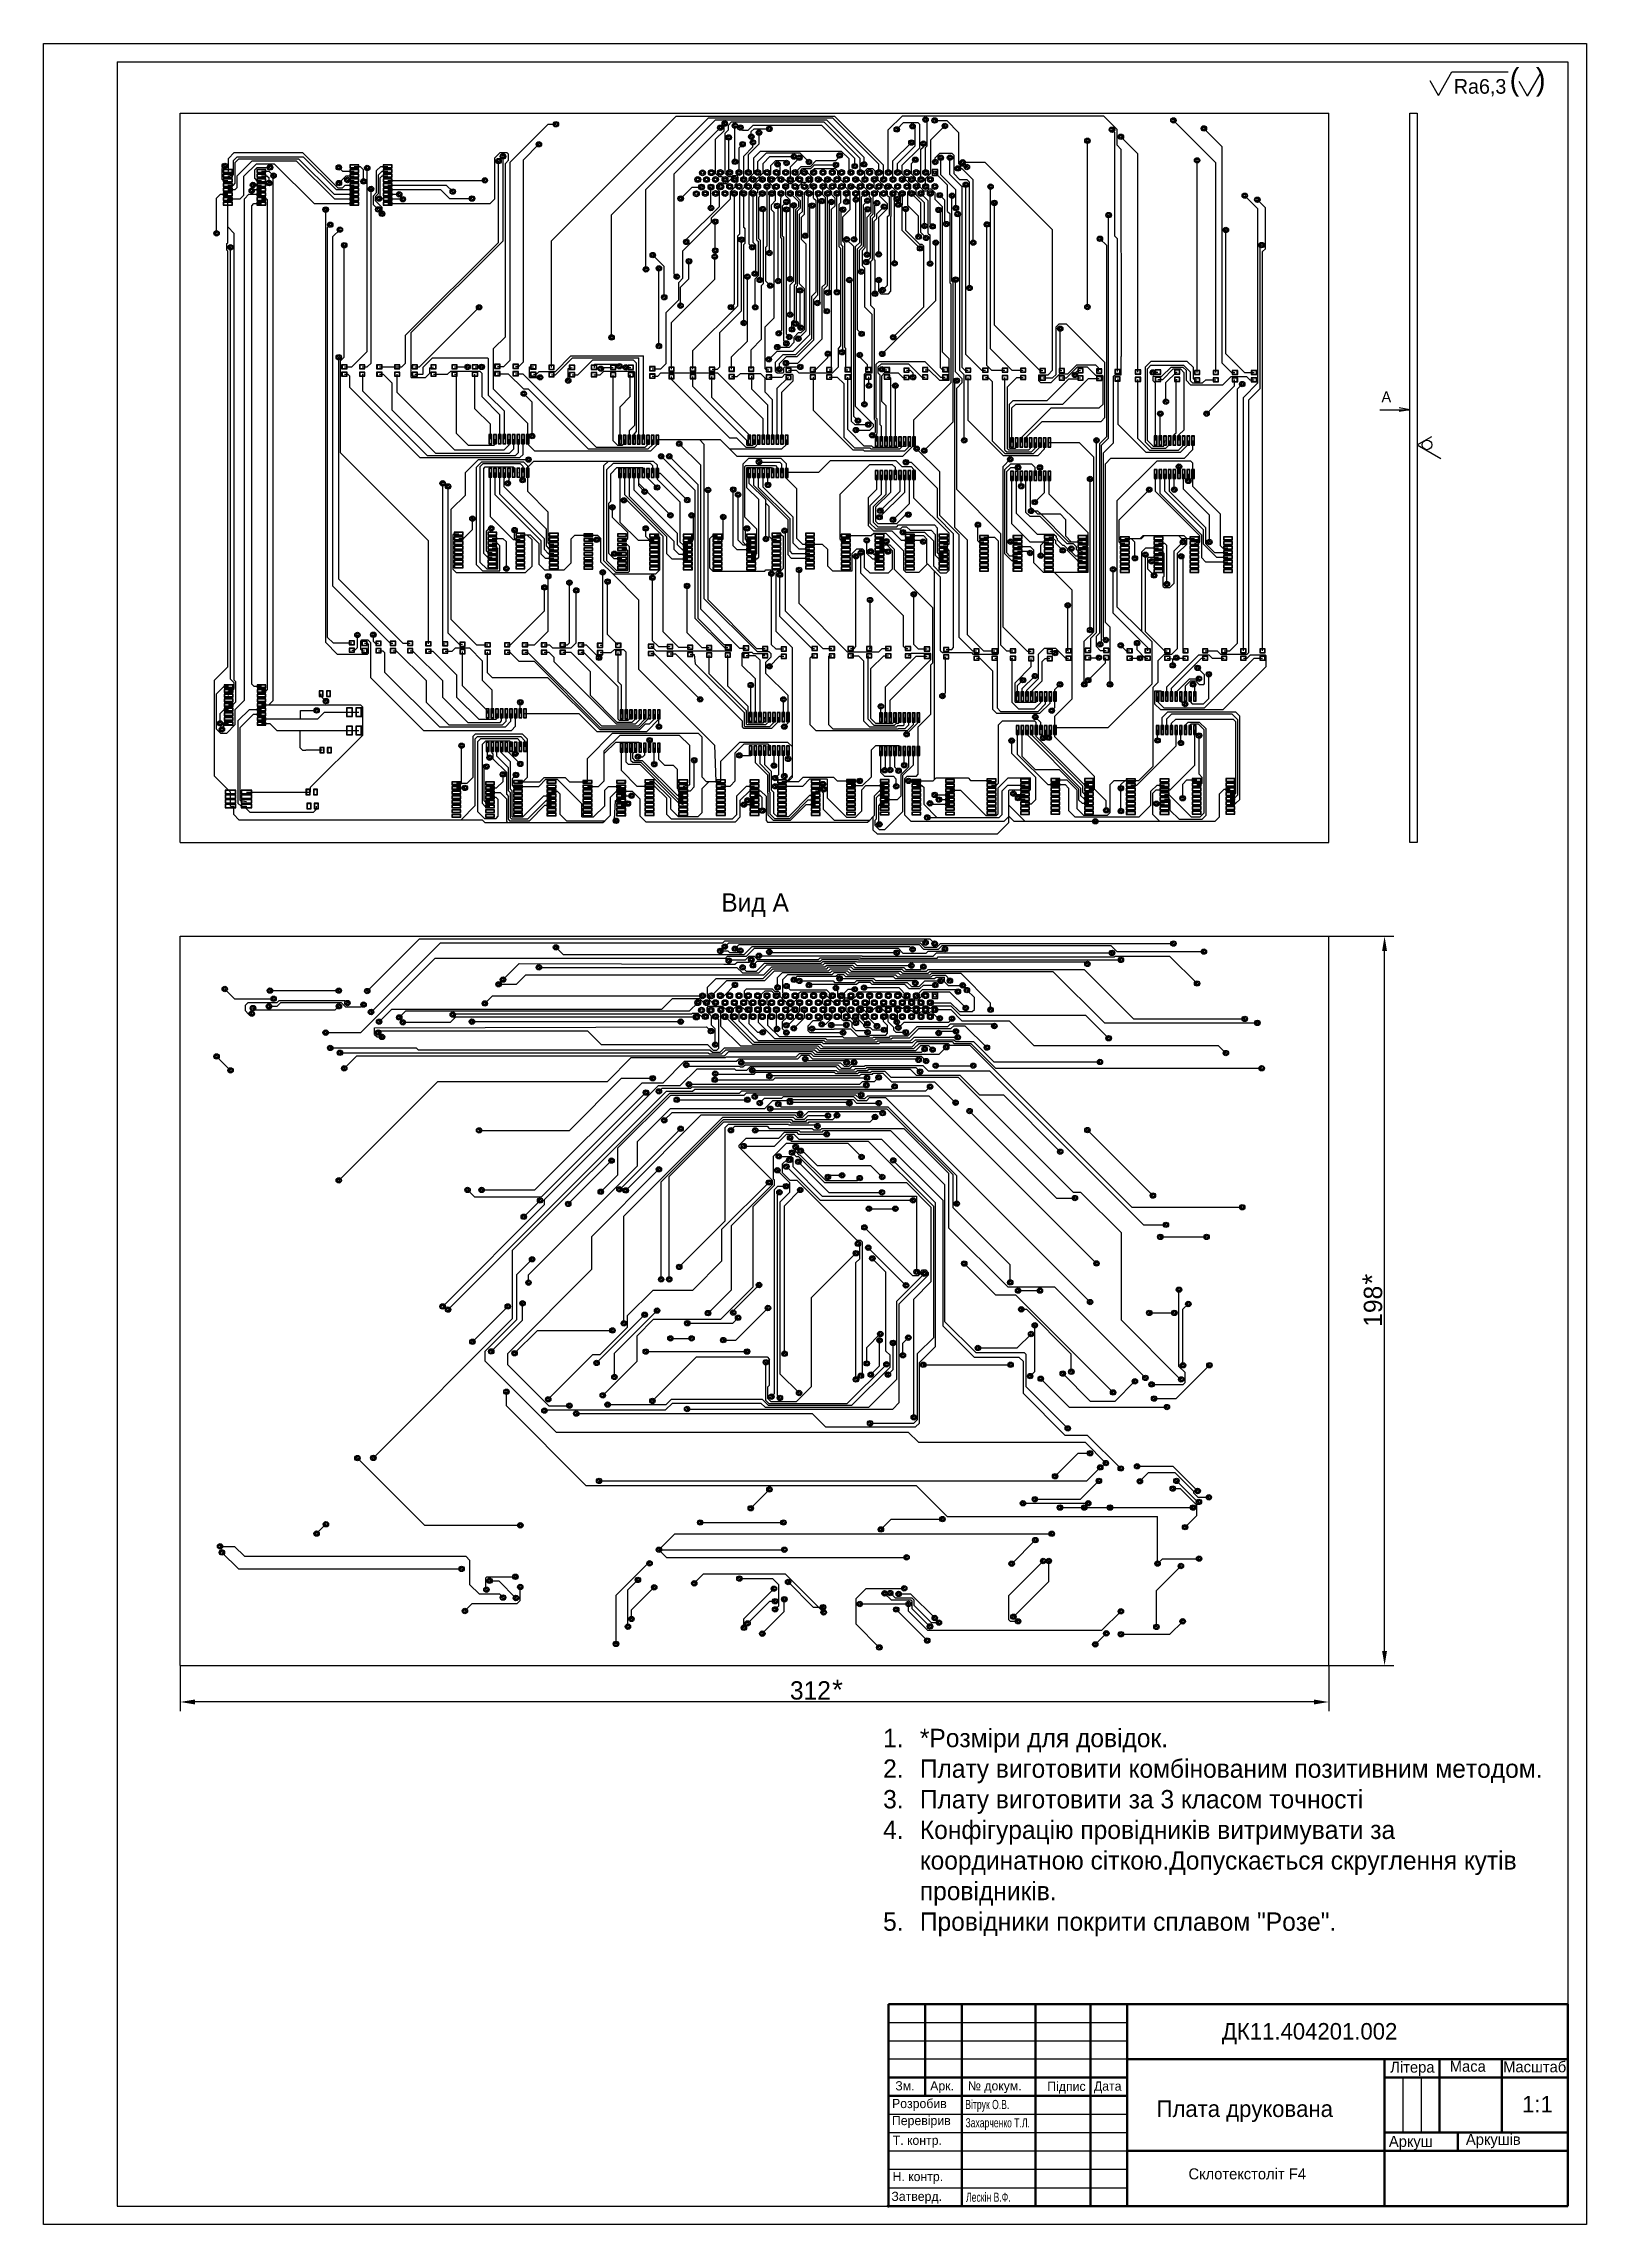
# Model space of a CAD drawing. Extents: x 208 to 628, y 649 to 1243.
import ezdxf

# ---------------------------------------------------------------- set-up
doc = ezdxf.new("R2010")
doc.units = 0
doc.header["$MEASUREMENT"] = 0
doc.linetypes.add('PHANTOM2', pattern=[1.25, 0.625, -0.125, 0.125, -0.125, 0.125, -0.125])
doc.layers.get('0').update_dxf_attribs({"linetype": 'CONTINUOUS'})
doc.layers.get('Defpoints').update_dxf_attribs({"linetype": 'CONTINUOUS'})
for name, color, linetype, lineweight in [('AM_BOR', 250, 'CONTINUOUS', 50), ('K', 250, 'CONTINUOUS', 100), ('Рамка', 7, 'CONTINUOUS', 50), ('Рамка2', 7, 'CONTINUOUS', 25)]:
    doc.layers.add(name, color=color, linetype=linetype, lineweight=lineweight)
for name, color, linetype in [('BOTTOMLAYER', 250, 'CONTINUOUS'), ('BottomSolder', 6, 'CONTINUOUS'), ('MultiLayer', 9, 'CONTINUOUS'), ('PADHOLELAYER', 255, 'CONTINUOUS'), ('TOPLAYER', 250, 'CONTINUOUS'), ('TopPaste', 8, 'CONTINUOUS'), ('TopSolder', 216, 'CONTINUOUS'), ('VIAHOLELAYER', 255, 'PHANTOM2')]:
    doc.layers.add(name, color=color, linetype=linetype)
doc.styles.add('Гост', font='452826.ttf')
doc.styles.add('Нумерация', font='452826.ttf')
doc.styles.add('стиль1', font='452826.ttf')
doc.styles.add('стиль2', font='452826.ttf', dxfattribs={"width": 0.7})
doc.dimstyles.new('Гост', dxfattribs={"dimtxt": 5, "dimasz": 4, "dimexe": 2.5, "dimexo": 0, "dimtad": 1, "dimtoh": 1, "dimzin": 9, "dimtxsty": 'Гост', "dimcen": 2.5, "dimadec": 0, "dimazin": 0, "dimtfac": 1, "dimtmove": 0, "dimatfit": 3, "dimfxl": 1, "dimarcsym": 0})

msp = doc.modelspace()

# ---------------------------------------------------------------- texts
at = {"insert": (572.347, 1147.932), "char_height": 3, "attachment_point": 1, "style": 'Нумерация'}
msp.add_mtext_dynamic_manual_height_columns('A', width=8.47328, gutter_width=12.5, heights=[0], dxfattribs=at)
at = {"lineweight": 80, "insert": (528.939, 703.494), "char_height": 4.5, "attachment_point": 1, "style": 'стиль1'}
msp.add_mtext_dynamic_manual_height_columns('{\\C7;ДК11.404201.002}', width=81.86775, gutter_width=12.5, heights=[0], dxfattribs=at)
at = {"color": 0, "lineweight": 80, "attachment_point": 1}
for s, width, insert, char_height, style in [('Літера', 13.34732, (574.759, 692.99), 3, 'стиль1'), ('Маса', 13.34732, (590.959, 693.223), 3, 'стиль1'), ('Масштаб', 13.34732, (605.498, 693.075), 3, 'стиль1'), ('Зм.', 8.25946, (440.016, 687.646), 2.5, 'стиль1'), ('Арк.', 8.25946, (449.505, 687.646), 2.5, 'стиль1'), ('№ докум.', 17.13629, (459.735, 687.646), 2.5, 'стиль1'), ('Підпис', 8.25946, (481.381, 687.498), 2.5, 'стиль1'), ('Дата', 8.25946, (494.079, 687.572), 2.5, 'стиль1'), ('Перевірив', 20, (439.096, 678.184), 2.5, 'стиль1'), ('Розробив', 20, (439.117, 682.821), 2.5, 'стиль1'), ('Захарченко Т.Л.', 42.02534, (459.122, 677.573), 2.5, 'стиль2'), ('Вітрук О.В.', 30.08194, (459.065, 682.556), 2.5, 'стиль2'), ('Т. контр.', 20, (439.315, 672.805), 2.5, 'стиль1'), ('Аркуш ', 17.54769, (574.385, 672.763), 3, 'стиль1'), ('Аркушів ', 22.1142, (595.353, 673.304), 3, 'стиль1'), ('Н. контр.', 20, (439.27, 662.934), 2.5, 'стиль1'), ('Затверд.', 20, (438.946, 657.542), 2.5, 'стиль1'), ('Лескін В.Ф.', 42.02534, (459.273, 657.306), 2.5, 'стиль2')]:
    msp.add_mtext_dynamic_manual_height_columns(s, width=width, gutter_width=12.5, heights=[0], dxfattribs=dict(at, insert=insert, char_height=char_height, style=style))
at = {"layer": 'K', "attachment_point": 1, "style": 'стиль1'}
for s, width, heights, insert, char_height in [('\\pi-10,l10,t10,15;{\\C0;Вид A}', 23.15595, [9.984], (392.627, 1011.209), 5), ('\\pi-10,l10,t10,15;{\\C0;1.^I*Розміри для довідок.\\P2.^IПлату виготовити комбінованим позитивним методом.\\P3.^IПлату виготовити за 3 класом точності \\P4.^IКонфігурацію провідників витримувати за координатною сіткою.Допускається скруглення кутів провідників. \\P5.^IПровідники покрити сплавом "Розе". }', 177.5, [70.319], (436.691, 783.631), 5), ('{\\C0;1:1}', 16.25, [0], (610.647, 683.65), 4.5)]:
    msp.add_mtext_dynamic_manual_height_columns(s, width=width, gutter_width=12.5, heights=heights, dxfattribs=dict(at, insert=insert, char_height=char_height))
at = {"layer": 'Рамка', "attachment_point": 1, "style": 'Нумерация'}
for s, width, insert, char_height in [('(  )', 16.65799, (607.248, 1235.964), 6), ('Ra6,3', 9.4074, (592.075, 1232.998), 4), ('Склотекстоліт F4', 55.70493, (519.829, 663.91), 3)]:
    msp.add_mtext_dynamic_manual_height_columns(s, width=width, gutter_width=12.5, heights=[0], dxfattribs=dict(at, insert=insert, char_height=char_height))
at = {"layer": 'Рамка', "lineweight": 80, "insert": (505.647, 682.4), "char_height": 4.5, "attachment_point": 1, "style": 'стиль1'}
msp.add_mtext_dynamic_manual_height_columns('\\pi2.1504;  Плата друкована ', width=61.48838, gutter_width=12.5, heights=[0], dxfattribs=at)

# ---------------------------------------------------------------- blocks, each defined once
blk = doc.blocks.new('*U52')
for q in [(-6.44, 3.7), (-3.99, -2.27)]:
    blk.add_line((0, 0), q)
blk.add_circle((-2.64, 0), 1.31)
blk = doc.blocks.new('*U53')
for p, q in [((-6.44, 3.7), (-6.44, 12.47)), ((0, 0), (-6.44, 3.7)), ((0, 0), (-3.99, -2.27))]:
    blk.add_line(p, q)
blk = doc.blocks.new('*U54')
for q in [(-6.44, 3.7), (-3.99, -2.27)]:
    blk.add_line((0, 0), q)
blk = doc.blocks.new('*D122')
at = {"layer": 'Defpoints', "color": 0, "linetype": 'Continuous', "transparency": 16777216}
for p in [(558, 999.5), (573.21, 999.5), (558, 800.87)]:
    blk.add_point(p, dxfattribs=at)
at = {"layer": 'Рамка2', "color": 0, "linetype": 'Continuous', "lineweight": -2, "transparency": 16777216}
for p, q in [((558, 999.5), (575.71, 999.5)), ((573.21, 804.87), (573.21, 995.5)), ((558, 800.87), (575.71, 800.87))]:
    blk.add_line(p, q, dxfattribs=at)
at = {"layer": 'Рамка2', "color": 0, "linetype": 'Continuous', "transparency": 16777216}
for points in [[(572.54, 995.5), (573.87, 995.5), (573.21, 999.5)], [(572.54, 804.87), (573.87, 804.87), (573.21, 800.87)]]:
    blk.add_solid(points, dxfattribs=at)
at = {"layer": 'Рамка2', "color": 0, "linetype": 'Continuous', "transparency": 16777216, "insert": (569.87, 900.2), "char_height": 5, "attachment_point": 5, "rotation": 90, "style": 'Гост'}
blk.add_mtext('198{\\fArial|b0|i1|c204|p34;\\H1.0833x;*}', dxfattribs=at)
blk = doc.blocks.new('*D123')
at = {"layer": 'Defpoints', "color": 0, "linetype": 'Continuous', "transparency": 16777216}
for p in [(245.33, 800.87), (558, 800.87), (245.33, 790.94)]:
    blk.add_point(p, dxfattribs=at)
at = {"layer": 'Рамка2', "color": 0, "linetype": 'Continuous', "lineweight": -2, "transparency": 16777216}
for p, q in [((245.33, 800.87), (245.33, 788.44)), ((558, 800.87), (558, 788.44)), ((554, 790.94), (249.33, 790.94))]:
    blk.add_line(p, q, dxfattribs=at)
at = {"layer": 'Рамка2', "color": 0, "linetype": 'Continuous', "transparency": 16777216}
for points in [[(249.33, 791.61), (249.33, 790.27), (245.33, 790.94)], [(554, 791.61), (554, 790.27), (558, 790.94)]]:
    blk.add_solid(points, dxfattribs=at)
at = {"layer": 'Рамка2', "color": 0, "linetype": 'Continuous', "transparency": 16777216, "insert": (418.37, 794.27), "char_height": 5, "attachment_point": 5, "style": 'Гост'}
blk.add_mtext('312{\\fArial|b0|i1|c204|p34;\\H1.0833x;*}', dxfattribs=at)

# ---------------------------------------------------------------- dimensions: what is measured, and where the dimension line sits
at = {"layer": 'Рамка2', "linetype": 'Continuous'}
dim = msp.add_linear_dim(base=(573.207, 999.496), p1=(558.004, 800.868), p2=(558.004, 999.496), angle=90, text='198{\\fArial|b0|i1|c204|p34;\\H1.0833x;*}', dimstyle='Гост', dxfattribs=at)
dim.commit()
dim.dimension.update_dxf_attribs({"geometry": '*D122', "text_midpoint": (573.207, 900.196), "dimtype": 160})
dim = msp.add_linear_dim(base=(245.33, 790.94), p1=(558.004, 800.868), p2=(245.33, 800.868), text='312{\\fArial|b0|i1|c204|p34;\\H1.0833x;*}', dimstyle='Гост', dxfattribs=at)
dim.commit()
dim.dimension.update_dxf_attribs({"geometry": '*D123', "text_midpoint": (418.367, 790.94), "dimtype": 160})

# ---------------------------------------------------------------- linework, layer by layer
for p, q in [((595.93, 1234.999), (606.822, 1234.999)), ((571.913, 1142.932), (580.108, 1142.932)), ((580.108, 1142.932), (577.154, 1143.453)), ((580.108, 1142.932), (577.154, 1142.412)), ((245.33, 800.868), (245.33, 999.496)), ((245.33, 999.496), (558.004, 999.496)), ((558.004, 800.868), (558.004, 999.496)), ((245.33, 800.868), (558.004, 800.868))]:
    msp.add_line(p, q)
at = {"linetype": 'Continuous'}
msp.add_lwpolyline([(208.147, 648.65), (208.147, 1242.65), (628.147, 1242.65), (628.147, 648.65)], close=True, dxfattribs=at)
at = {"layer": 'AM_BOR', "color": 0, "lineweight": 80}
msp.add_point((438.147, 653.65), dxfattribs=at)
at = {"layer": 'BOTTOMLAYER'}
for p, q in [((296.257, 984.586), (310.507, 998.835)), ((310.507, 998.835), (449.394, 998.835)), ((393.066, 997.743), (393.579, 998.257)), ((393.579, 998.257), (447.738, 998.257)), ((447.738, 998.257), (448.251, 997.743)), ((449.394, 998.835), (450.715, 997.514)), ((294.479, 973.257), (314.749, 993.527)), ((297.273, 978.871), (316.146, 997.743)), ((314.749, 993.527), (393.793, 993.527)), ((316.146, 997.743), (393.066, 997.743)), ((333.214, 987.71), (337.583, 992.079)), ((337.583, 992.079), (393.362, 991.876)), ((347.616, 996.498), (349.6, 994.515)), ((349.6, 994.515), (392.951, 994.515)), ((392.371, 995.533), (394.378, 995.533)), ((392.951, 994.515), (393.007, 994.572)), ((393.007, 994.572), (398.902, 994.572)), ((393.59, 996.676), (394.667, 997.753)), ((393.793, 993.527), (394.327, 994.06)), ((394.327, 994.06), (399.495, 994.06)), ((394.378, 995.533), (394.835, 995.076)), ((394.667, 997.753), (446.743, 997.753)), ((394.682, 992.892), (394.908, 993.117)), ((394.835, 995.076), (397.349, 995.076)), ((394.908, 993.117), (399.265, 993.117)), ((396.308, 991.876), (396.918, 992.485)), ((396.333, 996.092), (397.49, 997.249)), ((396.918, 992.485), (400.194, 992.485)), ((397.349, 995.076), (397.857, 995.584)), ((397.49, 997.249), (446.477, 997.249)), ((398.902, 994.572), (401.075, 996.744)), ((399.265, 993.117), (400.264, 994.117)), ((399.495, 994.06), (401.675, 996.24)), ((400.194, 992.485), (400.804, 993.095)), ((400.264, 994.117), (401.54, 994.117)), ((401.075, 996.744), (443.914, 996.744)), ((401.236, 991.545), (402.387, 992.696)), ((401.54, 994.117), (402.457, 993.2)), ((401.675, 996.24), (440.762, 996.24)), ((402.248, 990.025), (404.415, 992.192)), ((402.387, 992.696), (419.634, 992.696)), ((402.457, 993.2), (419.13, 993.2)), ((402.912, 994.212), (430.867, 994.212)), ((404.415, 992.192), (419.853, 992.192)), ((405.706, 995.228), (405.858, 995.076)), ((405.858, 995.076), (440.402, 995.076)), ((419.13, 993.2), (419.594, 993.665)), ((419.594, 993.665), (430.406, 993.665)), ((419.634, 992.696), (420.098, 993.161)), ((419.853, 992.192), (420.317, 992.657)), ((420.098, 993.161), (429.902, 993.161)), ((420.317, 992.657), (429.398, 992.657)), ((420.352, 991.684), (420.821, 992.153)), ((420.821, 992.153), (428.894, 992.153)), ((428.894, 992.153), (429.507, 991.54)), ((429.398, 992.657), (429.543, 992.511)), ((429.543, 992.511), (491.786, 992.511)), ((429.902, 993.161), (430.007, 993.056)), ((430.007, 993.056), (451.875, 993.056)), ((430.406, 993.665), (430.511, 993.56)), ((430.511, 993.56), (451.371, 993.56)), ((430.867, 994.212), (431.015, 994.064)), ((431.015, 994.064), (450.308, 994.064)), ((440.762, 996.24), (442.079, 994.924)), ((442.079, 994.924), (448.429, 994.924)), ((443.914, 996.744), (444.719, 995.94)), ((446.477, 997.249), (447.727, 995.998)), ((446.743, 997.753), (447.993, 996.502)), ((447.727, 995.998), (451.739, 995.998)), ((447.993, 996.502), (451.288, 996.502)), ((448.429, 994.924), (449, 995.494)), ((449, 995.494), (452.987, 995.494)), ((450.308, 994.064), (451.235, 994.99)), ((451.235, 994.99), (499.01, 994.99)), ((451.288, 996.502), (452.317, 997.532)), ((451.371, 993.56), (451.698, 993.886)), ((451.698, 993.886), (499.606, 993.886)), ((451.739, 995.998), (452.768, 997.028)), ((451.875, 993.056), (451.889, 993.069)), ((451.889, 993.069), (501.439, 993.069)), ((452.317, 997.532), (515.721, 997.532)), ((452.768, 997.028), (498.659, 997.028)), ((452.987, 995.494), (453.509, 996.016)), ((491.786, 992.511), (492.32, 991.977)), ((498.659, 997.028), (500.357, 995.33)), ((499.606, 993.886), (499.831, 994.111)), ((499.831, 994.111), (514.697, 994.111)), ((500.357, 995.33), (524.019, 995.33)), ((514.697, 994.111), (522.165, 986.643)), ((331.995, 986.44), (336.847, 986.44)), ((336.847, 986.44), (339.412, 989.005)), ((339.412, 989.005), (404.258, 989.005)), ((342.968, 991.037), (396.904, 991.037)), ((388.84, 985.602), (391.244, 988.005)), ((389.933, 983.29), (394.144, 987.501)), ((391.244, 988.005), (403.998, 988.005)), ((393.362, 991.876), (396.308, 991.876)), ((393.4, 983.327), (396.333, 986.26)), ((394.144, 987.501), (404.502, 987.501)), ((396.904, 991.037), (398.424, 989.517)), ((398.416, 991.041), (399.432, 990.025)), ((398.424, 989.517), (402.858, 989.517)), ((399.432, 990.025), (402.248, 990.025)), ((402.858, 989.517), (405.024, 991.684)), ((403.998, 988.005), (406.668, 990.675)), ((404.258, 989.005), (406.432, 991.179)), ((404.502, 987.501), (407.137, 990.137)), ((405.024, 991.684), (420.352, 991.684)), ((406.432, 991.179), (420.856, 991.179)), ((406.668, 990.675), (421.391, 990.675)), ((407.137, 990.137), (421.864, 990.137)), ((407.967, 988.32), (409.276, 989.629)), ((407.967, 985.576), (407.967, 988.32)), ((409.276, 989.629), (422.33, 989.629)), ((409.393, 987.71), (410.785, 989.102)), ((409.393, 984.097), (409.393, 987.71)), ((410.785, 989.102), (422.811, 989.102)), ((412.386, 987.659), (413.325, 988.598)), ((413.325, 988.598), (423.846, 988.598)), ((413.898, 987.354), (423.083, 987.354)), ((416.476, 986.211), (416.7, 986.436)), ((416.7, 986.436), (429.486, 986.436)), ((420.856, 991.179), (421.325, 991.649)), ((421.325, 991.649), (428.39, 991.649)), ((421.391, 990.675), (421.86, 991.145)), ((421.86, 991.145), (427.886, 991.145)), ((421.864, 990.137), (422.368, 990.641)), ((422.33, 989.629), (422.838, 990.137)), ((422.368, 990.641), (427.382, 990.641)), ((422.811, 989.102), (423.342, 989.632)), ((422.838, 990.137), (426.878, 990.137)), ((423.083, 987.354), (423.497, 986.94)), ((423.342, 989.632), (426.374, 989.632)), ((423.497, 986.94), (428.982, 986.94)), ((423.846, 988.598), (424.376, 989.128)), ((424.376, 989.128), (425.87, 989.128)), ((424.858, 987.993), (434.087, 987.993)), ((425.87, 989.128), (426.483, 988.516)), ((426.374, 989.632), (426.987, 989.02)), ((426.483, 988.516), (439.439, 988.516)), ((426.878, 990.137), (427.491, 989.524)), ((426.987, 989.02), (440.086, 989.02)), ((427.382, 990.641), (427.995, 990.028)), ((427.491, 989.524), (440.792, 989.524)), ((427.886, 991.145), (428.499, 990.532)), ((427.995, 990.028), (441.459, 990.028)), ((428.39, 991.649), (429.003, 991.036)), ((428.499, 990.532), (441.818, 990.532)), ((428.982, 986.94), (429.531, 987.489)), ((429.003, 991.036), (442.35, 991.036)), ((429.486, 986.436), (430.035, 986.985)), ((429.507, 991.54), (444.35, 991.54)), ((429.531, 987.489), (433.583, 987.489)), ((430.035, 986.985), (433.079, 986.985)), ((433.079, 986.985), (433.609, 986.455)), ((433.583, 987.489), (434.113, 986.959)), ((433.609, 986.455), (442.531, 986.455)), ((434.087, 987.993), (434.617, 987.463)), ((434.113, 986.959), (443.27, 986.959)), ((434.617, 987.463), (445.004, 987.463)), ((439.439, 988.516), (439.987, 987.967)), ((439.987, 987.967), (450.691, 987.967)), ((440.086, 989.02), (440.635, 988.471)), ((440.635, 988.471), (449.739, 988.471)), ((440.792, 989.524), (441.341, 988.975)), ((441.341, 988.975), (449.489, 988.975)), ((441.459, 990.028), (442.007, 989.479)), ((441.818, 990.532), (442.366, 989.983)), ((442.007, 989.479), (448.984, 989.479)), ((442.35, 991.036), (442.898, 990.487)), ((442.366, 989.983), (448.48, 989.983)), ((442.531, 986.455), (443.707, 985.28)), ((442.898, 990.487), (446.964, 990.487)), ((443.27, 986.959), (444.445, 985.784)), ((444.35, 991.54), (444.39, 991.499)), ((445.004, 987.463), (445.457, 987.01)), ((445.457, 986.796), (445.457, 987.01)), ((446.469, 985.784), (448.04, 987.354)), ((446.727, 985.28), (447.659, 986.211)), ((446.964, 990.487), (447.667, 991.19)), ((447.659, 986.211), (450.867, 986.211)), ((448.04, 987.354), (452.391, 987.354)), ((448.48, 989.983), (448.929, 990.432)), ((448.929, 990.432), (491.453, 990.432)), ((448.984, 989.479), (449.433, 989.928)), ((449.433, 989.928), (482.94, 989.928)), ((449.489, 988.975), (449.937, 989.424)), ((449.739, 988.471), (450.187, 988.92)), ((449.937, 989.424), (457.825, 989.424)), ((450.187, 988.92), (453.641, 988.92)), ((450.691, 987.967), (451.094, 988.37)), ((451.094, 988.37), (453.331, 988.37)), ((453.331, 988.37), (453.403, 988.298)), ((453.403, 987.104), (453.403, 988.298)), ((453.403, 987.104), (454.372, 986.135)), ((453.641, 988.92), (454.88, 987.681)), ((454.372, 986.135), (458.36, 986.135)), ((454.88, 987.38), (454.88, 987.681)), ((457.825, 989.424), (465.955, 981.294)), ((482.94, 989.928), (496.943, 975.924)), ((491.453, 990.432), (504.868, 977.017)), ((257.446, 985.145), (260.113, 982.478)), ((260.113, 982.478), (270.73, 982.478)), ((263.11, 980.702), (263.872, 981.464)), ((263.11, 979.176), (263.11, 980.702)), ((263.872, 981.464), (271.738, 981.464)), ((269.511, 980.446), (271.728, 980.446)), ((269.765, 984.713), (288.51, 984.713)), ((271.728, 980.446), (272.74, 981.458)), ((271.738, 981.464), (272.269, 981.995)), ((272.269, 981.995), (290.161, 981.995)), ((272.74, 981.458), (289.111, 981.458)), ((287.509, 979.434), (288.521, 980.446)), ((289.111, 981.458), (290.288, 980.281)), ((290.161, 981.995), (290.847, 981.309)), ((290.288, 980.281), (294.625, 980.281)), ((294.625, 980.281), (295.241, 980.897)), ((328.261, 981.208), (330.319, 983.265)), ((330.319, 983.265), (387.52, 983.265)), ((376.471, 979.684), (379.366, 982.579)), ((379.366, 982.579), (386.682, 982.579)), ((383.989, 979.176), (386.224, 981.411)), ((386.682, 982.579), (387.851, 981.411)), ((387.851, 981.411), (388.612, 981.411)), ((388.754, 980.03), (389.195, 980.471)), ((388.84, 982.859), (388.84, 985.602)), ((388.84, 982.859), (390.278, 981.422)), ((389.195, 980.471), (390.314, 980.471)), ((390.278, 981.422), (391.033, 981.422)), ((390.314, 980.471), (390.441, 980.344)), ((390.441, 980.344), (391.632, 980.344)), ((391.632, 980.344), (391.787, 980.499)), ((391.787, 980.499), (392.979, 980.499)), ((392.383, 983.327), (393.4, 983.327)), ((392.979, 980.499), (393.961, 979.517)), ((396.003, 979.709), (396.888, 980.594)), ((396.888, 980.594), (397.909, 980.594)), ((397.909, 980.594), (398.986, 979.517)), ((398.924, 984.611), (399.508, 985.195)), ((398.924, 982.882), (398.924, 984.611)), ((398.924, 982.882), (400.196, 981.61)), ((399.508, 985.195), (406.493, 985.195)), ((400.196, 980.975), (400.196, 981.61)), ((400.196, 980.975), (401.08, 980.091)), ((402.736, 981.996), (403.62, 982.88)), ((402.736, 980.975), (402.736, 981.996)), ((402.736, 980.975), (403.62, 980.091)), ((403.62, 983.748), (404.56, 984.687)), ((403.62, 982.88), (403.62, 983.748)), ((404.56, 984.687), (406.262, 984.687)), ((405.083, 981.04), (405.083, 983.327)), ((405.083, 981.04), (406.16, 979.963)), ((406.262, 984.687), (407.623, 983.327)), ((406.493, 985.195), (407.128, 984.56)), ((407.128, 984.56), (408.144, 984.56)), ((408.144, 984.56), (408.703, 984.002)), ((408.703, 983.135), (408.703, 984.002)), ((408.703, 983.135), (410.354, 981.484)), ((409.393, 984.097), (410.163, 983.327)), ((410.354, 980.977), (410.354, 981.484)), ((410.354, 980.977), (410.987, 980.345)), ((410.405, 985.932), (411.429, 984.908)), ((410.987, 980.345), (411.879, 980.345)), ((411.429, 984.908), (421.282, 984.908)), ((411.879, 980.345), (412.51, 980.975)), ((412.51, 981.61), (413.783, 982.884)), ((412.51, 980.975), (412.51, 981.61)), ((413.783, 984.023), (414.164, 984.404)), ((413.783, 982.884), (413.783, 984.023)), ((413.973, 979.135), (413.973, 981.422)), ((414.164, 984.404), (420.844, 984.404)), ((420.323, 981.168), (420.323, 983.327)), ((420.323, 981.168), (421.4, 980.091)), ((420.844, 984.404), (421.403, 983.845)), ((421.282, 984.908), (422.863, 983.327)), ((421.403, 983.263), (421.403, 983.845)), ((421.403, 983.263), (423.245, 981.422)), ((423.245, 981.422), (424.133, 981.422)), ((423.842, 985.424), (424.326, 984.94)), ((424.326, 982.88), (424.326, 984.94)), ((424.326, 982.88), (425.364, 981.843)), ((425.364, 981.843), (425.571, 981.843)), ((425.403, 983.327), (427.145, 985.068)), ((425.571, 981.843), (426.46, 982.732)), ((426.46, 982.732), (427.015, 982.732)), ((426.673, 979.135), (426.673, 981.422)), ((427.015, 982.732), (427.497, 982.25)), ((427.145, 985.068), (428.972, 985.068)), ((427.497, 982.25), (428.389, 982.25)), ((428.389, 982.25), (429.404, 983.265)), ((429.404, 983.824), (429.988, 984.408)), ((429.404, 983.265), (429.404, 983.824)), ((429.404, 979.961), (430.037, 980.594)), ((429.988, 984.408), (441.164, 984.408)), ((430.037, 980.594), (430.929, 980.594)), ((430.929, 980.594), (431.331, 980.192)), ((431.331, 980.192), (432.046, 980.192)), ((431.512, 985.526), (440.984, 985.526)), ((432.046, 980.192), (433.023, 981.168)), ((433.023, 981.168), (433.023, 983.327)), ((434.04, 979.517), (435.117, 980.594)), ((435.117, 980.594), (436.138, 980.594)), ((436.138, 980.594), (436.387, 980.345)), ((436.387, 980.345), (437.408, 980.345)), ((437.408, 980.345), (437.657, 980.594)), ((437.657, 980.594), (438.549, 980.594)), ((438.549, 980.594), (438.798, 980.345)), ((438.798, 980.345), (439.819, 980.345)), ((439.819, 980.345), (440.068, 980.594)), ((440.068, 980.594), (441.089, 980.594)), ((440.984, 985.526), (443.183, 983.327)), ((441.089, 980.594), (441.745, 979.938)), ((441.164, 984.408), (441.825, 983.748)), ((441.825, 983.162), (441.825, 983.748)), ((441.825, 983.162), (442.803, 982.183)), ((442.081, 979.938), (442.737, 980.594)), ((442.737, 980.594), (443.629, 980.594)), ((442.803, 982.183), (443.692, 982.183)), ((443.629, 980.594), (444.285, 979.938)), ((443.692, 982.183), (444.007, 982.499)), ((443.707, 985.28), (446.727, 985.28)), ((444.007, 982.499), (445.028, 982.499)), ((444.445, 985.784), (446.469, 985.784)), ((444.621, 979.938), (445.277, 980.594)), ((445.028, 982.499), (445.343, 982.183)), ((445.277, 980.594), (446.169, 980.594)), ((445.343, 982.183), (446.232, 982.183)), ((445.723, 983.327), (447.389, 984.992)), ((446.169, 980.594), (446.825, 979.938)), ((446.232, 982.183), (447.186, 983.138)), ((447.161, 979.938), (447.817, 980.594)), ((447.186, 983.773), (447.817, 984.404)), ((447.186, 983.138), (447.186, 983.773)), ((447.389, 984.992), (456.491, 984.992)), ((447.817, 984.404), (454.783, 984.404)), ((447.817, 980.594), (448.709, 980.594)), ((448.709, 980.594), (449.365, 979.938)), ((449.533, 981.422), (455.01, 981.422)), ((449.701, 979.938), (450.361, 980.598)), ((451.503, 984.027), (450.103, 984.027)), ((450.103, 984.027), (450.103, 982.627)), ((450.103, 982.627), (451.503, 982.627)), ((450.361, 980.598), (455.121, 980.598)), ((451.503, 982.627), (451.503, 984.027)), ((454.783, 984.404), (459.198, 979.988)), ((455.01, 981.422), (457.46, 978.972)), ((455.121, 980.598), (457.669, 978.05)), ((456.491, 984.992), (457.039, 984.444)), ((459.503, 984.84), (461.535, 982.808)), ((461.535, 979.531), (461.535, 982.808)), ((465.955, 979.48), (465.955, 981.294)), ((263.11, 979.176), (263.872, 978.414)), ((263.872, 978.414), (264.812, 978.414)), ((265.135, 979.938), (265.639, 979.434)), ((265.639, 979.434), (287.509, 979.434)), ((298.239, 974.604), (388.637, 974.858)), ((298.239, 972.775), (298.239, 974.604)), ((299.483, 976.229), (302.938, 979.684)), ((302.938, 979.684), (376.471, 979.684)), ((304.944, 977.398), (306.722, 979.176)), ((305.935, 976.077), (318.889, 976.077)), ((306.722, 979.176), (383.989, 979.176)), ((318.889, 976.077), (320.337, 977.525)), ((319.524, 978.16), (319.727, 978.363)), ((319.727, 978.363), (384.563, 978.363)), ((320.337, 977.525), (385.843, 977.525)), ((324.756, 976.255), (381.576, 976.255)), ((384.563, 978.363), (384.802, 978.602)), ((384.802, 978.602), (386.289, 978.602)), ((386.289, 978.602), (387.265, 977.626)), ((387.265, 977.626), (388.282, 977.626)), ((388.637, 974.858), (389.831, 973.664)), ((388.754, 978.933), (388.754, 980.03)), ((388.754, 978.933), (389.983, 977.703)), ((389.983, 975.264), (389.983, 977.703)), ((389.983, 975.264), (390.974, 974.273)), ((390.974, 969.981), (390.974, 974.273)), ((391.076, 977.626), (391.99, 976.712)), ((391.99, 969.016), (391.99, 976.712)), ((392.533, 974.959), (392.533, 979.422)), ((392.533, 974.959), (397.865, 969.627)), ((393.653, 977.612), (401.134, 970.131)), ((393.961, 979.517), (394.923, 979.517)), ((395.114, 978.185), (396.003, 979.074)), ((395.114, 977.144), (395.114, 978.185)), ((395.114, 977.144), (401.623, 970.635)), ((396.003, 979.074), (396.003, 979.709)), ((397.463, 976.395), (397.463, 979.517)), ((397.463, 976.395), (402.719, 971.139)), ((398.986, 979.517), (400.003, 979.517)), ((400.194, 978.185), (401.08, 979.07)), ((400.194, 975.696), (400.194, 978.185)), ((400.194, 975.696), (402.531, 973.359)), ((401.08, 979.07), (401.08, 980.091)), ((402.734, 978.185), (403.62, 979.07)), ((402.734, 976.026), (402.734, 978.185)), ((402.734, 976.026), (407.117, 971.643)), ((403.62, 979.07), (403.62, 980.091)), ((405.276, 978.058), (406.16, 978.942)), ((405.276, 975.237), (405.276, 978.058)), ((405.276, 975.237), (408.348, 972.165)), ((406.16, 978.942), (406.16, 979.963)), ((407.623, 974.453), (407.623, 979.517)), ((407.623, 974.453), (407.814, 974.261)), ((409.342, 976.305), (410.356, 977.319)), ((409.342, 974.277), (409.342, 976.305)), ((409.342, 974.277), (410.356, 973.264)), ((410.354, 975.289), (410.837, 975.289)), ((410.356, 978.186), (411.686, 979.517)), ((410.356, 977.319), (410.356, 978.186)), ((410.837, 975.289), (412.896, 977.349)), ((411.686, 979.517), (412.703, 979.517)), ((412.382, 974.422), (415.243, 977.283)), ((412.896, 978.058), (413.973, 979.135)), ((412.896, 977.349), (412.896, 978.058)), ((415.243, 977.283), (415.243, 979.517)), ((416.247, 975.112), (417.669, 976.534)), ((416.247, 973.791), (416.247, 975.112)), ((417.365, 974.35), (417.466, 974.248)), ((417.466, 974.248), (423.334, 974.248)), ((417.669, 976.534), (419.625, 976.534)), ((419.625, 976.534), (420.235, 977.144)), ((420.001, 975.543), (421.073, 975.543)), ((420.235, 977.905), (421.4, 979.07)), ((420.235, 977.144), (420.235, 977.905)), ((421.073, 975.543), (422.863, 977.333)), ((421.4, 979.07), (421.4, 980.091)), ((422.597, 975.315), (422.648, 975.366)), ((422.648, 975.366), (426.673, 975.366)), ((422.863, 977.333), (422.863, 979.517)), ((423.334, 974.248), (423.41, 974.324)), ((423.41, 974.324), (427.804, 974.324)), ((425.403, 977.056), (425.403, 979.517)), ((425.403, 977.056), (425.924, 976.535)), ((425.924, 976.535), (427.632, 976.535)), ((426.673, 979.135), (427.75, 978.058)), ((427.632, 976.535), (428.265, 975.901)), ((427.75, 977.452), (427.75, 978.058)), ((427.75, 977.452), (429.277, 975.924)), ((427.804, 974.324), (429.807, 972.322)), ((428.265, 974.711), (428.265, 975.901)), ((428.265, 974.711), (429.134, 973.842)), ((429.213, 977.612), (431.436, 975.388)), ((429.404, 979.072), (429.404, 979.961)), ((429.404, 979.072), (430.674, 977.802)), ((430.483, 979.517), (431.371, 979.517)), ((430.674, 977.144), (430.674, 977.802)), ((430.674, 977.144), (432.147, 975.67)), ((431.371, 979.517), (432.83, 978.058)), ((431.436, 974.988), (431.436, 975.388)), ((431.436, 974.988), (431.766, 974.657)), ((431.766, 974.657), (433.153, 974.657)), ((432.147, 975.67), (432.427, 975.67)), ((432.83, 977.223), (432.83, 978.058)), ((432.83, 977.223), (435.018, 975.035)), ((433.023, 979.517), (434.04, 979.517)), ((433.153, 974.657), (433.787, 974.023)), ((435.563, 979.517), (436.58, 979.517)), ((436.58, 979.517), (438.091, 978.005)), ((436.833, 976.293), (436.833, 977.612)), ((436.833, 976.293), (437.913, 975.213)), ((437.913, 973.08), (437.913, 975.213)), ((438.091, 976.204), (438.091, 978.005)), ((438.091, 976.204), (439.63, 974.665)), ((439.63, 973.903), (439.63, 974.665)), ((440.402, 976.153), (440.643, 976.394)), ((440.643, 976.394), (440.643, 979.517)), ((440.834, 974.604), (442.384, 976.153)), ((441.745, 979.938), (442.081, 979.938)), ((442.384, 976.153), (454.576, 976.153)), ((443.183, 979.517), (443.423, 979.277)), ((443.376, 972.347), (445.937, 974.908)), ((443.423, 979.277), (444.439, 979.277)), ((443.88, 971.843), (446.39, 974.354)), ((444.285, 979.938), (444.621, 979.938)), ((444.439, 979.277), (445.277, 978.44)), ((445.277, 978.44), (446.169, 978.44)), ((445.937, 974.908), (454.315, 974.908)), ((446.169, 978.44), (447.208, 979.049)), ((446.39, 974.354), (455.096, 974.354)), ((446.825, 979.938), (447.161, 979.938)), ((447.208, 979.049), (447.817, 978.44)), ((447.817, 978.44), (448.709, 978.44)), ((448.709, 978.44), (449.748, 979.049)), ((449.365, 979.938), (449.701, 979.938)), ((449.748, 979.049), (451.628, 977.169)), ((450.803, 979.517), (455.141, 979.517)), ((451.628, 977.169), (452.112, 977.169)), ((454.315, 974.908), (455.069, 975.662)), ((454.576, 976.153), (455.465, 977.042)), ((455.069, 975.662), (466.369, 975.662)), ((455.096, 974.354), (455.9, 975.158)), ((455.141, 979.517), (458.149, 976.509)), ((455.9, 975.158), (458.974, 975.158)), ((457.46, 978.972), (460.976, 978.972)), ((457.669, 978.05), (491.769, 978.05)), ((458.149, 976.509), (470.984, 976.509)), ((458.974, 975.158), (464.939, 969.193)), ((460.976, 978.972), (461.535, 979.531)), ((466.369, 975.662), (466.971, 975.061)), ((470.984, 976.509), (477.715, 969.778)), ((491.769, 978.05), (498.086, 971.733)), ((496.943, 975.924), (538.573, 975.924)), ((504.868, 977.017), (535.144, 977.017)), ((284.929, 973.257), (294.479, 973.257)), ((286.174, 969.092), (309.592, 969.092)), ((298.239, 972.775), (298.924, 972.089)), ((298.924, 972.089), (300.271, 972.089)), ((299.255, 973.283), (299.763, 973.791)), ((299.763, 973.791), (356.201, 973.791)), ((309.592, 969.092), (310.075, 968.609)), ((310.075, 968.609), (389.55, 968.609)), ((356.201, 973.791), (359.935, 970.057)), ((359.935, 970.057), (388.866, 970.057)), ((388.866, 970.057), (390.441, 968.482)), ((389.55, 968.609), (390.202, 967.957)), ((390.441, 968.482), (391.457, 968.482)), ((391.457, 968.482), (391.99, 969.016)), ((392.344, 967.957), (393.51, 969.123)), ((392.691, 967.453), (393.857, 968.619)), ((393.51, 969.123), (418.513, 969.123)), ((393.857, 968.619), (418.009, 968.619)), ((397.865, 969.627), (418.914, 969.627)), ((401.134, 970.131), (419.516, 970.131)), ((401.623, 970.635), (420.02, 970.635)), ((402.531, 973.359), (403.928, 973.359)), ((402.719, 971.139), (420.524, 971.139)), ((407.117, 971.643), (421.028, 971.643)), ((408.348, 972.165), (425.653, 972.165)), ((416.247, 973.791), (416.78, 973.257)), ((416.78, 973.257), (425.797, 973.257)), ((418.009, 968.619), (418.733, 967.895)), ((418.513, 969.123), (419.237, 968.399)), ((418.914, 969.627), (419.637, 968.904)), ((419.237, 968.399), (445.586, 968.399)), ((419.516, 970.131), (420.239, 969.408)), ((419.637, 968.904), (445.081, 968.904)), ((420.02, 970.635), (420.392, 970.263)), ((420.239, 969.408), (444.577, 969.408)), ((420.392, 970.263), (435.619, 970.263)), ((420.524, 971.139), (420.896, 970.767)), ((420.896, 970.767), (434.99, 970.767)), ((421.028, 971.643), (421.358, 971.313)), ((421.358, 971.313), (434.472, 971.313)), ((425.653, 972.165), (426.001, 971.818)), ((426.001, 971.818), (433.861, 971.818)), ((429.134, 973.842), (431.944, 973.842)), ((429.807, 972.322), (432.913, 972.322)), ((431.944, 973.842), (432.452, 973.334)), ((432.913, 972.322), (433.163, 972.572)), ((433.163, 972.572), (437.405, 972.572)), ((433.787, 974.023), (436.897, 974.023)), ((433.861, 971.818), (434.09, 972.046)), ((434.09, 972.046), (438.413, 972.046)), ((434.472, 971.313), (434.701, 971.542)), ((434.701, 971.542), (438.917, 971.542)), ((434.99, 970.767), (435.261, 971.038)), ((435.261, 971.038), (444.187, 971.038)), ((435.619, 970.263), (435.891, 970.534)), ((435.891, 970.534), (444.696, 970.534)), ((437.405, 972.572), (437.913, 973.08)), ((438.413, 972.046), (438.714, 972.347)), ((438.714, 972.347), (443.376, 972.347)), ((438.917, 971.542), (439.219, 971.843)), ((439.219, 971.843), (443.88, 971.843)), ((439.63, 973.903), (440.148, 973.384)), ((440.148, 973.384), (442.866, 973.384)), ((444.187, 971.038), (445.152, 972.003)), ((444.577, 969.408), (445.981, 970.811)), ((444.696, 970.534), (445.477, 971.315)), ((445.081, 968.904), (446.485, 970.307)), ((445.152, 972.003), (456.998, 972.003)), ((445.477, 971.315), (455.975, 971.315)), ((445.586, 968.399), (446.96, 969.774)), ((445.981, 970.811), (455.471, 970.811)), ((446.485, 970.307), (454.396, 970.307)), ((446.96, 969.774), (449.017, 969.774)), ((447.106, 967.895), (447.972, 968.762)), ((449.017, 969.774), (450.148, 968.643)), ((451.813, 973.161), (452.29, 973.638)), ((451.986, 967.391), (453.89, 969.295)), ((452.29, 973.638), (456.506, 973.638)), ((454.396, 970.307), (454.898, 969.805)), ((454.898, 969.805), (460.288, 969.805)), ((455.471, 970.811), (455.972, 970.309)), ((455.972, 970.309), (460.532, 970.309)), ((455.975, 971.315), (456.476, 970.813)), ((456.476, 970.813), (461.338, 970.813)), ((460.288, 969.805), (504.385, 925.709)), ((460.532, 970.309), (467.287, 963.555)), ((461.338, 970.813), (466.869, 965.282)), ((477.715, 969.778), (527.931, 969.778)), ((527.931, 969.778), (530.014, 967.695)), ((255.211, 966.78), (259.021, 962.97)), ((288.79, 967.771), (389.102, 967.771)), ((289.984, 963.529), (293.403, 966.949)), ((293.403, 966.949), (393.514, 966.949)), ((361.612, 959.973), (368.083, 966.445)), ((368.083, 966.445), (393.797, 966.445)), ((376.801, 959.618), (382.643, 965.46)), ((381.449, 958.83), (386.064, 963.445)), ((382.643, 965.46), (396.791, 965.46)), ((383.1, 964.444), (383.379, 964.164)), ((383.379, 964.164), (397.609, 964.164)), ((386.064, 963.445), (396.23, 963.445)), ((389.102, 967.771), (389.42, 967.453)), ((389.42, 967.453), (392.691, 967.453)), ((390.202, 967.957), (392.344, 967.957)), ((393.514, 966.949), (394.68, 968.115)), ((393.797, 966.445), (394.002, 966.649)), ((394.002, 966.649), (413.002, 966.649)), ((394.68, 968.115), (417.39, 968.115)), ((396.23, 963.445), (396.595, 963.08)), ((396.595, 963.08), (399.628, 963.08)), ((396.791, 965.46), (397.476, 966.145)), ((397.476, 966.145), (413.506, 966.145)), ((397.609, 964.164), (397.837, 963.936)), ((397.837, 963.936), (398.541, 963.936)), ((398.111, 965.08), (425.114, 965.08)), ((398.541, 963.936), (399.124, 964.519)), ((399.124, 964.519), (424.341, 964.519)), ((399.628, 963.08), (400.562, 964.015)), ((400.562, 964.015), (423.845, 964.015)), ((401.058, 962.996), (401.07, 962.984)), ((401.07, 962.984), (423.868, 962.984)), ((401.57, 961.984), (402.066, 962.48)), ((402.066, 962.48), (423.364, 962.48)), ((413.002, 966.649), (413.964, 967.611)), ((413.506, 966.145), (414.468, 967.107)), ((413.964, 967.611), (417.001, 967.611)), ((414.468, 967.107), (416.497, 967.107)), ((415.485, 966.095), (415.942, 965.637)), ((415.942, 965.637), (426.255, 965.637)), ((416.497, 967.107), (417.458, 966.145)), ((417.001, 967.611), (417.759, 966.853)), ((417.39, 968.115), (418.113, 967.391)), ((417.458, 966.145), (446.041, 966.145)), ((417.759, 966.853), (447.063, 966.853)), ((418.113, 967.391), (451.986, 967.391)), ((418.733, 967.895), (447.106, 967.895)), ((423.364, 962.48), (423.742, 962.101)), ((423.845, 964.015), (424.751, 963.109)), ((423.868, 962.984), (424.247, 962.605)), ((424.247, 962.605), (429.295, 962.605)), ((424.341, 964.519), (425.247, 963.613)), ((424.751, 963.109), (428.791, 963.109)), ((425.114, 965.08), (426.077, 964.117)), ((425.247, 963.613), (427.777, 963.613)), ((426.077, 964.117), (427.456, 964.117)), ((426.255, 965.637), (426.763, 965.129)), ((427.456, 964.117), (428.468, 965.129)), ((427.777, 963.613), (428.279, 964.115)), ((428.279, 964.115), (431.577, 964.115)), ((428.468, 965.129), (428.795, 965.129)), ((428.791, 963.109), (429.169, 963.488)), ((429.169, 963.488), (431.959, 963.488)), ((429.295, 962.605), (429.673, 962.984)), ((429.673, 962.984), (432.528, 962.984)), ((429.791, 962.101), (430.17, 962.48)), ((430.17, 962.48), (433.287, 962.48)), ((431.577, 964.115), (431.774, 964.312)), ((431.774, 964.312), (447.519, 964.312)), ((431.959, 963.488), (432.278, 963.808)), ((432.278, 963.808), (445.6, 963.808)), ((432.528, 962.984), (432.848, 963.304)), ((432.848, 963.304), (444.057, 963.304)), ((433.287, 962.48), (433.606, 962.8)), ((433.606, 962.8), (437.143, 962.8)), ((437.143, 962.8), (438.804, 961.139)), ((444.057, 963.304), (445.717, 961.643)), ((445.6, 963.808), (446.752, 962.655)), ((446.041, 966.145), (446.346, 965.841)), ((447.063, 966.853), (448.401, 965.515)), ((447.519, 964.312), (448.962, 962.869)), ((448.962, 962.869), (465.625, 962.869)), ((451.02, 964.24), (461.23, 964.24)), ((465.625, 962.869), (507.585, 920.908)), ((466.869, 965.282), (495.724, 965.282)), ((467.287, 963.555), (539.742, 963.555)), ((288.485, 933.024), (315.434, 959.973)), ((315.434, 959.973), (361.612, 959.973)), ((318.254, 897.819), (377.715, 957.281)), ((335.831, 913.999), (378.604, 956.773)), ((341.901, 930.408), (371.111, 959.618)), ((343.73, 928.553), (372.127, 956.951)), ((344.532, 927.832), (375.531, 958.83)), ((351.299, 946.638), (365.498, 960.837)), ((365.498, 960.837), (373.981, 960.837)), ((371.111, 959.618), (376.801, 959.618)), ((375.531, 958.83), (381.449, 958.83)), ((375.658, 957.255), (376.554, 958.152)), ((376.554, 958.152), (384.325, 958.152)), ((377.715, 957.281), (384.802, 957.281)), ((378.604, 956.773), (397.607, 956.773)), ((383.837, 959.186), (430.352, 959.186)), ((384.325, 958.152), (384.669, 958.496)), ((384.669, 958.496), (431.686, 958.496)), ((384.802, 957.281), (385.411, 957.89)), ((385.411, 957.89), (439.107, 957.89)), ((390.862, 960.409), (406.769, 960.409)), ((390.974, 962.081), (391.072, 961.984)), ((391.072, 961.984), (401.57, 961.984)), ((397.607, 956.773), (398.197, 957.363)), ((398.197, 957.363), (448.333, 957.363)), ((398.889, 956.214), (399.534, 956.859)), ((399.534, 956.859), (430.182, 956.859)), ((401.76, 955.808), (402.307, 956.355)), ((402.307, 956.355), (429.175, 956.355)), ((405.757, 961.421), (405.933, 961.597)), ((405.933, 961.597), (430.295, 961.597)), ((406.769, 960.409), (407.324, 960.964)), ((407.324, 960.964), (432.274, 960.964)), ((423.742, 962.101), (429.791, 962.101)), ((429.175, 956.355), (430.23, 955.3)), ((430.182, 956.859), (430.725, 956.316)), ((430.295, 961.597), (430.674, 961.976)), ((430.352, 959.186), (431.11, 959.944)), ((430.674, 961.976), (433.791, 961.976)), ((431.11, 959.944), (434.379, 959.944)), ((431.686, 958.496), (432.122, 958.932)), ((433.791, 961.976), (434.019, 962.204)), ((434.019, 962.204), (436.639, 962.204)), ((434.379, 959.944), (435.48, 961.046)), ((436.639, 962.204), (438.947, 959.897)), ((438.804, 961.139), (457.118, 961.139)), ((438.947, 959.897), (450.715, 959.897)), ((439.107, 957.89), (439.818, 958.602)), ((445.717, 961.643), (457.605, 961.643)), ((448.333, 957.363), (449.496, 958.525)), ((450.715, 959.897), (456.43, 954.182)), ((457.118, 961.139), (488.435, 929.822)), ((457.605, 961.643), (462.958, 956.29)), ((364.507, 941.863), (378.858, 956.214)), ((366.641, 930.281), (387.189, 950.829)), ((369.841, 943.616), (378.786, 952.56)), ((377.106, 949.381), (379.239, 951.515)), ((378.786, 952.56), (404.467, 952.56)), ((378.858, 956.214), (398.889, 956.214)), ((379.239, 951.515), (413.783, 951.515)), ((380.509, 954.969), (399.762, 954.969)), ((387.189, 950.829), (412.657, 950.829)), ((403.115, 954.08), (404.405, 955.37)), ((404.405, 955.37), (409.114, 955.37)), ((404.467, 952.56), (406.698, 954.792)), ((405.959, 952.532), (437.708, 952.532)), ((406.698, 954.792), (410.38, 954.792)), ((408.144, 953.776), (408.881, 953.039)), ((408.881, 953.039), (437.939, 953.039)), ((409.114, 955.37), (409.595, 955.85)), ((409.595, 955.85), (428.667, 955.85)), ((410.38, 954.792), (410.935, 955.346)), ((410.935, 955.346), (411.857, 955.346)), ((411.37, 954.334), (427.22, 954.334)), ((411.857, 955.346), (412.136, 955.067)), ((412.136, 955.067), (428.494, 955.067)), ((412.657, 950.829), (413.295, 950.191)), ((413.783, 951.515), (414.088, 951.21)), ((414.771, 950.191), (416.399, 951.82)), ((415.317, 949.687), (416.282, 950.651)), ((416.282, 950.651), (421.657, 950.651)), ((416.399, 951.82), (436.084, 951.82)), ((422.978, 949.585), (424.133, 950.74)), ((427.22, 954.334), (427.499, 954.055)), ((428.494, 955.067), (429.48, 954.08)), ((428.667, 955.85), (429.722, 954.796)), ((429.48, 954.08), (435.5, 954.08)), ((429.722, 954.796), (432.25, 954.796)), ((430.23, 955.3), (431.746, 955.3)), ((431.746, 955.3), (432.521, 956.075)), ((432.25, 954.796), (433.026, 955.571)), ((432.521, 956.075), (449.101, 956.075)), ((433.026, 955.571), (437.337, 955.571)), ((436.084, 951.82), (436.567, 951.337)), ((437.337, 955.571), (493.031, 899.877)), ((437.708, 952.532), (455.719, 934.521)), ((437.939, 953.039), (456.735, 934.243)), ((449.101, 956.075), (494.784, 910.392)), ((460.214, 951.896), (483.913, 928.198)), ((462.958, 956.29), (469.435, 956.29)), ((469.435, 956.29), (484.903, 940.822)), ((326.712, 946.638), (351.299, 946.638)), ((365.066, 930.585), (381.551, 947.07)), ((366.107, 923.245), (393.058, 950.195)), ((376.267, 932.605), (393.247, 949.585)), ((378.477, 934.065), (393.362, 948.95)), ((393.058, 950.195), (412.208, 950.195)), ((393.247, 949.585), (411.658, 949.585)), ((393.362, 948.95), (411.285, 948.95)), ((393.713, 947.441), (394.587, 948.315)), ((393.713, 921.971), (393.713, 947.441)), ((394.587, 948.315), (410.912, 948.315)), ((395.241, 946.664), (396.333, 947.756)), ((396.333, 947.756), (405.122, 947.756)), ((397.476, 942.625), (399.407, 944.555)), ((399.407, 944.555), (408.266, 944.555)), ((401.871, 946.638), (413.732, 946.638)), ((405.122, 947.756), (405.706, 947.172)), ((405.706, 947.172), (417.415, 947.172)), ((407.082, 942.346), (410.354, 945.618)), ((408.266, 944.555), (409.833, 946.122)), ((409.833, 946.122), (413.08, 946.122)), ((410.354, 945.618), (412.365, 945.618)), ((410.912, 948.315), (411.052, 948.175)), ((411.052, 948.175), (418.444, 948.175)), ((411.285, 948.95), (411.556, 948.679)), ((411.37, 944.065), (411.37, 944.606)), ((411.556, 948.679), (416.333, 948.679)), ((411.658, 949.585), (412.06, 949.183)), ((412.06, 949.183), (415.698, 949.183)), ((412.208, 950.195), (412.716, 949.687)), ((412.365, 945.618), (413.732, 944.251)), ((412.716, 949.687), (415.317, 949.687)), ((413.08, 946.122), (413.58, 945.622)), ((413.295, 950.191), (414.771, 950.191)), ((413.58, 945.622), (421.302, 945.622)), ((413.732, 946.638), (414.088, 946.283)), ((414.088, 946.283), (420.184, 946.283)), ((415.698, 949.183), (416.1, 949.585)), ((416.1, 949.585), (422.978, 949.585)), ((416.333, 948.679), (416.604, 948.95)), ((416.604, 948.95), (433.138, 948.95)), ((417.415, 947.172), (417.796, 946.791)), ((417.796, 946.791), (419.625, 946.791)), ((418.444, 948.175), (418.812, 947.807)), ((419.625, 946.791), (420.006, 947.172)), ((420.006, 947.172), (442.355, 947.172)), ((420.184, 946.283), (420.489, 946.587)), ((420.489, 946.587), (438.741, 946.587)), ((421.302, 945.622), (421.352, 945.571)), ((433.138, 948.95), (434.484, 950.296)), ((438.741, 946.587), (453.534, 931.794)), ((442.355, 947.172), (454.626, 934.9)), ((492.32, 946.714), (510.151, 928.884)), ((364.507, 934.573), (364.507, 941.863)), ((369.841, 936.986), (369.841, 943.616)), ((397.476, 942.066), (397.476, 942.625)), ((397.476, 942.066), (406.595, 932.948)), ((398.746, 942.346), (407.082, 942.346)), ((406.874, 939.653), (410.38, 943.158)), ((406.874, 933.381), (406.874, 939.653)), ((408.297, 939.552), (411.65, 939.552)), ((409.338, 937.52), (410.354, 938.536)), ((410.354, 938.536), (411.142, 938.536)), ((410.38, 943.158), (427.056, 943.158)), ((411.37, 944.065), (411.7, 943.735)), ((411.65, 939.552), (412.158, 939.044)), ((411.7, 943.735), (432.635, 943.735)), ((411.904, 940.593), (413, 939.497)), ((412.158, 936.707), (412.158, 939.044)), ((412.894, 940.887), (412.894, 942.142)), ((412.894, 940.887), (413.786, 939.996)), ((413, 939.497), (413.661, 939.497)), ((413.661, 939.497), (420.711, 932.446)), ((413.732, 944.251), (436.288, 944.251)), ((413.786, 939.996), (414.053, 939.996)), ((414.053, 939.996), (421.098, 932.95)), ((414.24, 941.076), (414.723, 941.076)), ((414.723, 941.076), (418.711, 937.088)), ((427.056, 943.158), (430.815, 939.399)), ((432.635, 943.735), (450.466, 925.904)), ((436.288, 944.251), (453.026, 927.512)), ((340.149, 907.294), (369.841, 936.986)), ((350.969, 926.623), (362.755, 938.409)), ((357.37, 917.758), (375.658, 936.046)), ((359.834, 929.9), (364.507, 934.573)), ((376.267, 906.049), (376.267, 932.605)), ((378.477, 906.049), (378.477, 934.065)), ((406.595, 931.928), (406.595, 932.948)), ((406.874, 933.381), (407.103, 933.152)), ((407.103, 931.723), (407.103, 933.152)), ((407.89, 935.771), (411.269, 932.393)), ((409.338, 935.054), (409.338, 937.52)), ((409.338, 935.054), (411.306, 933.086)), ((410.354, 936.783), (419.549, 927.588)), ((411.306, 933.086), (413.238, 933.086)), ((412.158, 936.707), (420.129, 928.735)), ((413.238, 933.086), (429.561, 916.764)), ((413.602, 938.076), (421.93, 929.747)), ((418.711, 937.088), (433.29, 937.088)), ((421.098, 932.95), (429.661, 932.95)), ((421.657, 933.964), (422.089, 934.395)), ((422.089, 934.395), (425.518, 934.395)), ((429.661, 932.95), (430.344, 933.633)), ((433.29, 937.088), (436.44, 933.938)), ((439.437, 938.459), (450.994, 926.902)), ((454.626, 920.019), (454.626, 934.9)), ((455.719, 925.582), (455.719, 934.521)), ((456.735, 926.674), (456.735, 934.243)), ((323.562, 930.408), (325.417, 928.553)), ((325.417, 928.553), (343.73, 928.553)), ((327.398, 930.408), (341.901, 930.408)), ((338.853, 923.092), (343.298, 927.537)), ((344.532, 926.428), (344.532, 927.832)), ((364.914, 930.585), (365.066, 930.585)), ((392.828, 919.689), (405.579, 932.44)), ((395.394, 920.726), (406.595, 931.928)), ((401.312, 925.932), (407.103, 931.723)), ((407.128, 930.522), (408.03, 931.424)), ((407.128, 874.934), (407.128, 930.522)), ((407.941, 929.265), (408.449, 929.773)), ((407.941, 874.401), (407.941, 929.265)), ((408.03, 931.424), (410.253, 931.424)), ((408.652, 927.156), (411.269, 929.773)), ((408.652, 880.268), (408.652, 927.156)), ((409.846, 926.115), (414.139, 930.408)), ((411.269, 929.773), (411.269, 932.393)), ((419.549, 927.588), (444.847, 927.588)), ((420.129, 928.735), (445.733, 928.735)), ((420.711, 932.446), (443.033, 932.446)), ((421.93, 929.747), (436.364, 929.747)), ((443.033, 932.446), (449.818, 925.662)), ((445.733, 928.735), (445.863, 928.604)), ((445.863, 908.157), (445.863, 928.604)), ((450.994, 887.812), (450.994, 926.902)), ((453.026, 893.349), (453.026, 927.512)), ((453.534, 894.492), (453.534, 931.794)), ((483.913, 928.198), (488.891, 928.198)), ((488.435, 929.822), (490.454, 929.822)), ((490.454, 929.822), (501.566, 918.71)), ((316.781, 898.676), (344.532, 926.428)), ((366.107, 894.06), (366.107, 923.245)), ((381.195, 909.453), (393.713, 921.971)), ((395.394, 903.23), (395.394, 920.726)), ((401.312, 904.017), (401.312, 925.932)), ((409.846, 885.78), (409.846, 926.115)), ((432.833, 925.302), (440.019, 925.302)), ((449.818, 905.456), (449.818, 925.662)), ((450.466, 890.256), (450.466, 925.904)), ((455.719, 925.582), (471.289, 910.011)), ((504.385, 925.709), (534.459, 925.709)), ((507.585, 920.908), (513.681, 920.908)), ((357.37, 908.792), (357.37, 917.758)), ((392.828, 911.129), (392.828, 919.689)), ((429.561, 916.764), (430.496, 916.764)), ((429.811, 915.752), (430.319, 915.244)), ((430.319, 911.662), (430.319, 915.244)), ((430.496, 916.764), (431.044, 916.216)), ((431.044, 880.181), (431.044, 916.216)), ((431.614, 920.197), (444.717, 907.094)), ((454.626, 920.019), (470.628, 904.017)), ((501.566, 894.924), (501.566, 918.71)), ((512.155, 917.631), (524.756, 917.631)), ((335.831, 895.356), (335.831, 913.999)), ((336.999, 907.395), (341.139, 911.535)), ((384.853, 903.153), (392.828, 911.129)), ((417.212, 901.096), (429.303, 913.186)), ((429.303, 910.646), (430.319, 911.662)), ((429.303, 878.795), (429.303, 910.646)), ((432.655, 914.685), (442.917, 904.423)), ((433.748, 911.764), (437.456, 908.056)), ((458.759, 910.375), (467.326, 901.808)), ((471.289, 905.219), (471.289, 910.011)), ((334.484, 885.907), (357.37, 908.792)), ((336.999, 895.152), (336.999, 907.395)), ((340.149, 905.16), (340.149, 907.294)), ((367.123, 896.194), (374.083, 903.153)), ((374.083, 903.153), (384.853, 903.153)), ((389.018, 896.854), (395.394, 903.23)), ((392.498, 895.203), (401.312, 904.017)), ((395.876, 897.489), (402.912, 904.525)), ((437.456, 886.516), (437.456, 908.056)), ((440.402, 900.131), (447.87, 907.598)), ((441.063, 899.351), (449.038, 907.327)), ((444.717, 907.094), (446.244, 907.094)), ((445.051, 900.689), (449.818, 905.456)), ((445.813, 908.106), (445.863, 908.157)), ((446.244, 907.094), (446.829, 907.679)), ((446.829, 908.056), (447.413, 908.64)), ((446.829, 907.679), (446.829, 908.056)), ((447.413, 908.64), (448.276, 908.64)), ((448.276, 908.64), (449.038, 907.878)), ((449.038, 907.327), (449.038, 907.878)), ((470.628, 904.017), (483.328, 904.017)), ((473.448, 903.001), (479.389, 903.001)), ((483.328, 904.017), (508.119, 879.227)), ((517.237, 882.3), (517.237, 903.23)), ((324.883, 889.056), (334.51, 898.683)), ((338.523, 894.924), (338.523, 899.547)), ((363.542, 885.94), (375.146, 897.544)), ((395.876, 896.981), (395.876, 897.489)), ((396.613, 889.514), (405.348, 898.248)), ((417.212, 876.89), (417.212, 901.096)), ((440.402, 878.871), (440.402, 900.131)), ((441.063, 872.496), (441.063, 899.351)), ((445.051, 868.457), (445.051, 900.689)), ((467.326, 901.808), (472.742, 901.808)), ((472.742, 901.808), (499.305, 875.245)), ((474.309, 897.896), (475.725, 897.896)), ((475.725, 897.896), (487.926, 885.695)), ((518.33, 897.899), (519.775, 899.343)), ((518.33, 882.656), (518.33, 897.899)), ((297.908, 857.433), (335.831, 895.356)), ((328.388, 886.542), (336.999, 895.152)), ((330.014, 886.415), (338.523, 894.924)), ((336.364, 885.932), (342.579, 892.147)), ((342.579, 892.147), (363.009, 892.147)), ((358.665, 883.291), (371.772, 896.397)), ((359.656, 885.577), (367.123, 893.044)), ((367.123, 893.044), (367.123, 896.194)), ((369.689, 890.707), (374.185, 895.203)), ((374.185, 895.203), (392.498, 895.203)), ((383.379, 894.111), (395.749, 894.111)), ((395.749, 894.111), (397.222, 895.584)), ((432.249, 887.507), (435.932, 891.19)), ((453.026, 893.349), (461.484, 884.891)), ((453.534, 894.492), (461.891, 886.135)), ((473.194, 887.38), (476.978, 891.165)), ((477.991, 880.975), (477.991, 893.548)), ((501.566, 894.924), (517.674, 878.815)), ((509.135, 896.93), (515.965, 896.93)), ((328.388, 883.747), (328.388, 886.542)), ((334.484, 882.808), (334.484, 885.907)), ((345.508, 873.385), (357.7, 885.577)), ((357.7, 885.577), (359.656, 885.577)), ((363.542, 879.481), (363.542, 885.94)), ((369.689, 883.773), (369.689, 890.707)), ((372.076, 886.389), (399.635, 886.389)), ((378.805, 889.971), (384.548, 889.971)), ((393.158, 889.514), (396.613, 889.514)), ((432.249, 883.138), (432.249, 887.507)), ((435.729, 882.503), (435.729, 889.463)), ((437.456, 886.516), (438.599, 885.373)), ((438.599, 882.148), (438.599, 885.373)), ((439.383, 881.483), (439.383, 888.752)), ((442.079, 888.701), (443.552, 890.174)), ((442.079, 885.373), (442.079, 888.701)), ((446.067, 885.856), (450.466, 890.256)), ((446.067, 867.92), (446.067, 885.856)), ((446.575, 883.392), (450.994, 887.812)), ((461.891, 886.135), (475.048, 886.135)), ((462.5, 887.38), (473.194, 887.38)), ((475.048, 886.135), (475.632, 885.551)), ((475.632, 876.788), (475.632, 885.551)), ((487.926, 880.878), (487.926, 885.695)), ((328.388, 883.747), (347.666, 864.469)), ((334.484, 882.808), (345.66, 871.632)), ((360.367, 874.451), (369.689, 883.773)), ((373.905, 872.953), (385.894, 884.942)), ((385.894, 884.942), (405.096, 884.942)), ((404.766, 873.096), (404.766, 883.494)), ((405.096, 884.942), (405.782, 884.256)), ((405.782, 877.267), (405.782, 884.256)), ((408.652, 880.268), (413.809, 875.112)), ((426.923, 872.25), (437.583, 882.91)), ((428.197, 871.745), (438.599, 882.148)), ((430.649, 879.785), (431.044, 880.181)), ((433.341, 880.116), (435.729, 882.503)), ((437.989, 880.09), (439.383, 881.483)), ((446.575, 866.908), (446.575, 883.392)), ((447.616, 882.783), (471.39, 882.783)), ((461.484, 884.891), (473.676, 884.891)), ((473.676, 884.891), (474.896, 883.672)), ((474.896, 874.959), (474.896, 883.672)), ((476.724, 879.709), (477.991, 880.975)), ((485.61, 880.395), (493.103, 872.902)), ((516.45, 873.588), (525.543, 882.681)), ((517.237, 882.3), (518.888, 880.649)), ((518.888, 877.931), (518.888, 880.649)), ((334.129, 871.581), (334.129, 875.442)), ((377.614, 871.937), (379.087, 873.41)), ((379.087, 873.41), (403.739, 873.41)), ((403.739, 873.41), (405.404, 871.745)), ((405.278, 876.763), (405.782, 877.267)), ((405.278, 873.592), (405.278, 876.763)), ((405.278, 873.592), (406.116, 872.754)), ((406.29, 874.096), (407.128, 874.934)), ((407.941, 874.401), (408.576, 873.766)), ((413.076, 872.754), (417.212, 876.89)), ((432.773, 871.241), (440.402, 878.871)), ((474.896, 874.959), (486.199, 863.656)), ((475.632, 876.788), (486.961, 865.46)), ((479.62, 878.973), (487.316, 871.276)), ((499.838, 872.902), (505.223, 878.287)), ((509.77, 877.423), (518.38, 877.423)), ((510.481, 873.588), (516.45, 873.588)), ((517.674, 878.815), (517.851, 878.815)), ((518.38, 877.423), (518.888, 877.931)), ((334.129, 871.581), (355.77, 849.94)), ((344.492, 870.311), (344.695, 870.514)), ((344.695, 870.514), (377.487, 870.514)), ((345.66, 871.632), (351.299, 871.632)), ((353.128, 869.498), (417.39, 869.498)), ((361.688, 871.937), (377.614, 871.937)), ((377.487, 870.514), (379.341, 872.369)), ((379.341, 872.369), (403.436, 872.369)), ((383.329, 870.737), (439.305, 870.737)), ((403.436, 872.369), (404.563, 871.241)), ((404.563, 871.241), (432.773, 871.241)), ((404.766, 873.096), (405.612, 872.25)), ((405.404, 871.745), (428.197, 871.745)), ((405.612, 872.25), (426.923, 872.25)), ((406.116, 872.754), (413.076, 872.754)), ((417.39, 869.498), (421.022, 865.866)), ((439.305, 870.737), (441.063, 872.496)), ((445.029, 866.882), (446.067, 867.92)), ((487.316, 871.276), (513.961, 871.276)), ((493.103, 872.902), (499.838, 872.902)), ((347.666, 864.469), (443.552, 864.469)), ((421.022, 865.866), (445.533, 865.866)), ((433.138, 866.882), (445.029, 866.882)), ((443.552, 864.469), (446.346, 861.675)), ((445.533, 865.866), (446.575, 866.908)), ((446.346, 861.675), (491.66, 861.675)), ((486.199, 863.656), (492.269, 863.656)), ((491.66, 861.675), (497.324, 856.011)), ((492.269, 863.656), (501.388, 854.538)), ((293.565, 857.357), (311.853, 839.069)), ((483.506, 852.43), (489.78, 858.703)), ((489.78, 858.703), (493.031, 858.703)), ((355.77, 849.94), (445.686, 849.94)), ((359.36, 851.16), (492.142, 851.16)), ((445.686, 849.94), (454.118, 841.508)), ((490.45, 846.181), (495.444, 851.176)), ((492.142, 851.16), (495.8, 854.817)), ((505.833, 855.147), (515.586, 855.147)), ((506.595, 851.058), (508.957, 853.42)), ((508.957, 853.42), (516.12, 853.42)), ((515.586, 855.147), (522.317, 848.416)), ((516.12, 853.42), (521.301, 848.239)), ((516.552, 851.165), (522.26, 845.457)), ((400.654, 843.72), (405.757, 848.823)), ((474.769, 845.064), (492.549, 845.064)), ((477.994, 846.181), (490.45, 846.181)), ((484.852, 843.895), (491.431, 843.895)), ((491.431, 843.895), (498.467, 843.895)), ((498.467, 843.895), (521.098, 843.895)), ((515.54, 849.077), (517.589, 849.077)), ((517.589, 849.077), (522.11, 844.556)), ((521.301, 847.781), (521.301, 848.239)), ((521.301, 847.781), (522.394, 846.689)), ((522.11, 841.758), (522.11, 844.556)), ((522.26, 845.457), (522.66, 845.457)), ((522.394, 846.689), (525.365, 846.689)), ((282.465, 836.809), (285.005, 839.349)), ((311.853, 839.069), (337.916, 839.069)), ((386.885, 839.831), (409.544, 839.831)), ((436.087, 837.929), (438.904, 840.746)), ((438.904, 840.746), (452.848, 840.746)), ((454.118, 841.508), (511.398, 841.508)), ((511.398, 828.63), (511.398, 841.508)), ((518.914, 838.561), (522.11, 841.758)), ((256.176, 833.329), (260.113, 833.329)), ((256.684, 831.678), (261.155, 827.207)), ((260.113, 833.329), (262.806, 830.636)), ((375.635, 832.414), (379.979, 836.758)), ((375.635, 832.414), (377.718, 830.332)), ((375.635, 832.414), (409.795, 832.414)), ((379.979, 836.758), (482.617, 836.758)), ((471.695, 828.604), (478.121, 835.031)), ((261.155, 827.207), (321.937, 827.207)), ((262.806, 830.636), (323.054, 830.636)), ((323.054, 830.636), (324.197, 829.493)), ((324.197, 822.889), (324.197, 829.493)), ((363.974, 820.008), (372.672, 828.706)), ((372.672, 828.706), (373.095, 828.706)), ((377.718, 830.332), (443.069, 830.332)), ((385.284, 823.27), (387.824, 825.81)), ((387.824, 825.81), (410.049, 825.81)), ((410.049, 825.81), (419.092, 816.768)), ((470.908, 819.965), (480.28, 829.338)), ((481.804, 823.778), (481.804, 829.363)), ((511.116, 821.34), (517.748, 827.972)), ((511.398, 828.63), (512.745, 829.976)), ((512.745, 829.976), (522.724, 829.976)), ((324.197, 822.889), (326.712, 820.375)), ((326.712, 820.375), (332.224, 820.375)), ((328.515, 824.744), (328.82, 825.048)), ((328.515, 821.721), (328.515, 824.744)), ((328.515, 821.721), (328.693, 821.543)), ((328.82, 825.048), (336.567, 825.048)), ((329.534, 823.956), (332.046, 823.956)), ((332.046, 823.956), (336.745, 819.257)), ((332.224, 820.375), (333.214, 819.384)), ((337.913, 818.622), (337.913, 822.257)), ((363.974, 806.76), (363.974, 820.008)), ((367.174, 821.467), (369.917, 824.21)), ((367.174, 811.51), (367.174, 821.467)), ((368.19, 816.003), (374.365, 822.178)), ((397.578, 824.566), (406.62, 824.566)), ((398.776, 813.622), (406.951, 821.797)), ((406.62, 824.566), (408.293, 822.893)), ((408.293, 817.17), (408.293, 822.893)), ((410.814, 823.626), (417.672, 816.768)), ((429.335, 819.152), (432.078, 821.895)), ((432.078, 821.895), (442.437, 821.895)), ((437.1, 820.527), (438.857, 818.771)), ((438.627, 820.6), (439.953, 819.275)), ((440.913, 820.375), (444.187, 820.375)), ((444.187, 820.375), (450.74, 813.822)), ((470.908, 813.314), (470.908, 819.965)), ((472.178, 814.152), (481.804, 823.778)), ((511.116, 811.409), (511.116, 821.34)), ((322.826, 815.727), (324.832, 817.733)), ((324.832, 817.733), (337.024, 817.733)), ((337.024, 817.733), (337.913, 818.622)), ((368.19, 813.568), (368.19, 816.003)), ((399.788, 812.348), (405.833, 818.394)), ((403.801, 809.554), (409.795, 815.549)), ((405.833, 818.394), (407.281, 818.394)), ((407.281, 816.158), (408.293, 817.17)), ((409.795, 815.549), (409.795, 818.927)), ((417.672, 816.768), (419.092, 816.768)), ((419.092, 816.768), (420.502, 815.358)), ((419.092, 816.768), (420.336, 816.768)), ((429.335, 812.113), (429.335, 819.152)), ((430.347, 817.632), (443.603, 817.632)), ((438.857, 818.771), (444.238, 818.771)), ((439.953, 819.275), (444.492, 819.275)), ((440.25, 816.133), (448.708, 807.675)), ((443.603, 815.65), (443.603, 817.632)), ((443.603, 815.65), (448.784, 810.469)), ((444.238, 818.771), (444.615, 818.394)), ((444.492, 819.275), (445.119, 818.648)), ((444.615, 816.336), (444.615, 818.394)), ((444.615, 816.336), (449.445, 811.506)), ((445.119, 817.233), (445.119, 818.648)), ((445.119, 817.233), (449.8, 812.552)), ((496.252, 810.469), (501.413, 815.631)), ((367.174, 811.51), (367.225, 811.459)), ((398.776, 811.155), (398.776, 813.622)), ((429.335, 812.113), (435.653, 805.795)), ((448.784, 810.469), (496.252, 810.469)), ((449.8, 812.552), (451.883, 812.552)), ((470.908, 813.314), (471.289, 812.933)), ((471.289, 812.933), (473.448, 812.933)), ((494.454, 806.633), (497.451, 809.631)), ((501.413, 809.402), (514.748, 809.402)), ((514.748, 809.402), (518.253, 812.907))]:
    msp.add_line(p, q, dxfattribs=at)
for centre, radius in [((448.251, 997.743), 0.635), ((450.715, 997.514), 0.635), ((515.721, 997.532), 0.635), ((347.616, 996.498), 0.635), ((392.371, 995.533), 0.635), ((393.59, 996.676), 0.635), ((394.682, 992.892), 0.635), ((396.333, 996.092), 0.635), ((397.857, 995.584), 0.635), ((400.804, 993.095), 0.635), ((401.236, 991.545), 0.635), ((402.912, 994.212), 0.635), ((405.706, 995.228), 0.635), ((440.402, 995.076), 0.635), ((444.39, 991.499), 0.635), ((444.719, 995.94), 0.635), ((453.509, 996.016), 0.635), ((492.32, 991.977), 0.635), ((499.01, 994.99), 0.635), ((501.439, 993.069), 0.635), ((524.019, 995.33), 0.635), ((331.995, 986.44), 0.635), ((333.214, 987.71), 0.635), ((342.968, 991.037), 0.635), ((396.333, 986.26), 0.635), ((398.416, 991.041), 0.635), ((407.967, 985.576), 0.635), ((410.405, 985.932), 0.635), ((412.386, 987.659), 0.635), ((413.898, 987.354), 0.635), ((416.476, 986.211), 0.635), ((423.842, 985.424), 0.635), ((424.858, 987.993), 0.635), ((431.512, 985.526), 0.635), ((445.457, 986.796), 0.635), ((447.667, 991.19), 0.635), ((450.867, 986.211), 0.635), ((452.391, 987.354), 0.635), ((454.88, 987.38), 0.635), ((458.36, 986.135), 0.635), ((522.165, 986.643), 0.635), ((257.446, 985.145), 0.635), ((265.135, 979.938), 0.635), ((269.511, 980.446), 0.635), ((269.765, 984.713), 0.635), ((270.73, 982.478), 0.635), ((288.51, 984.713), 0.635), ((288.521, 980.446), 0.635), ((290.847, 981.309), 0.635), ((295.241, 980.897), 0.635), ((296.257, 984.586), 0.635), ((328.261, 981.208), 0.635), ((386.224, 981.411), 0.7), ((387.52, 983.265), 0.7), ((388.612, 981.411), 0.7), ((389.933, 983.29), 0.7), ((391.033, 981.422), 0.7), ((392.383, 983.327), 0.7), ((392.383, 983.327), 0.7), ((392.533, 979.422), 0.7), ((393.653, 981.422), 0.7), ((394.923, 983.327), 0.7), ((394.923, 979.517), 0.7), ((396.193, 981.422), 0.7), ((397.463, 983.327), 0.7), ((397.463, 979.517), 0.7), ((398.733, 981.422), 0.7), ((400.003, 983.327), 0.7), ((400.003, 979.517), 0.7), ((401.273, 981.422), 0.7), ((402.543, 983.327), 0.7), ((402.543, 979.517), 0.7), ((403.813, 981.422), 0.7), ((405.083, 983.327), 0.7), ((405.083, 979.517), 0.7), ((406.353, 981.422), 0.7), ((407.623, 983.327), 0.7), ((407.623, 979.517), 0.7), ((408.893, 981.422), 0.7), ((410.163, 983.327), 0.7), ((410.163, 979.517), 0.7), ((411.433, 981.422), 0.7), ((412.703, 983.327), 0.7), ((412.703, 979.517), 0.7), ((413.973, 981.422), 0.7), ((415.243, 983.327), 0.7), ((415.243, 979.517), 0.7), ((416.513, 981.422), 0.7), ((417.783, 983.327), 0.7), ((417.783, 979.517), 0.7), ((419.053, 981.422), 0.7), ((420.323, 983.327), 0.7), ((420.323, 979.517), 0.7), ((421.593, 981.422), 0.7), ((422.863, 983.327), 0.7), ((422.863, 979.517), 0.7), ((424.133, 981.422), 0.7), ((425.403, 983.327), 0.7), ((425.403, 979.517), 0.7), ((426.673, 981.422), 0.7), ((427.943, 983.327), 0.7), ((427.943, 979.517), 0.7), ((428.972, 985.068), 0.635), ((429.213, 981.422), 0.7), ((430.483, 983.327), 0.7), ((430.483, 979.517), 0.7), ((431.753, 981.422), 0.7), ((433.023, 983.327), 0.7), ((433.023, 979.517), 0.7), ((434.293, 981.422), 0.7), ((435.563, 983.327), 0.7), ((435.563, 979.517), 0.7), ((436.833, 981.422), 0.7), ((438.103, 983.327), 0.7), ((438.103, 979.517), 0.7), ((439.373, 981.422), 0.7), ((440.643, 983.327), 0.7), ((440.643, 979.517), 0.7), ((441.913, 981.422), 0.7), ((443.183, 983.327), 0.7), ((443.183, 979.517), 0.7), ((444.453, 981.422), 0.7), ((445.723, 983.327), 0.7), ((445.723, 979.517), 0.7), ((446.993, 981.422), 0.7), ((448.263, 983.327), 0.7), ((448.263, 979.517), 0.7), ((449.533, 981.422), 0.7), ((450.803, 979.517), 0.7), ((457.039, 984.444), 0.635), ((459.198, 979.988), 0.635), ((459.503, 984.84), 0.635), ((465.955, 979.48), 0.635), ((264.812, 978.414), 0.635), ((297.273, 978.871), 0.635), ((299.483, 976.229), 0.635), ((304.944, 977.398), 0.635), ((305.935, 976.077), 0.635), ((319.524, 978.16), 0.635), ((324.756, 976.255), 0.635), ((381.576, 976.255), 0.635), ((385.843, 977.525), 0.7), ((387.266, 979.379), 0.7), ((388.282, 977.626), 0.7), ((389.831, 979.379), 0.7), ((389.831, 973.664), 0.635), ((391.076, 977.626), 0.7), ((393.653, 977.612), 0.7), ((396.193, 977.612), 0.7), ((398.733, 977.612), 0.7), ((401.273, 977.612), 0.7), ((403.813, 977.612), 0.7), ((406.353, 977.612), 0.7), ((407.814, 974.261), 0.635), ((408.893, 977.612), 0.7), ((410.354, 975.289), 0.635), ((411.433, 977.612), 0.7), ((412.382, 974.422), 0.635), ((413.973, 977.612), 0.7), ((416.513, 977.612), 0.7), ((417.365, 974.35), 0.635), ((419.053, 977.612), 0.7), ((420.001, 975.543), 0.635), ((421.593, 977.612), 0.7), ((422.597, 975.315), 0.635), ((424.133, 977.612), 0.7), ((426.673, 977.612), 0.7), ((426.673, 975.366), 0.635), ((429.213, 977.612), 0.7), ((429.277, 975.924), 0.635), ((431.753, 977.612), 0.7), ((432.427, 975.67), 0.635), ((434.293, 977.612), 0.7), ((435.018, 975.035), 0.635), ((436.833, 977.612), 0.7), ((436.897, 974.023), 0.635), ((439.373, 977.612), 0.7), ((440.402, 976.153), 0.635), ((440.834, 974.604), 0.635), ((441.913, 977.612), 0.7), ((444.453, 977.612), 0.7), ((446.993, 977.612), 0.7), ((449.533, 977.612), 0.7), ((452.112, 977.169), 0.635), ((455.465, 977.042), 0.635), ((456.506, 973.638), 0.635), ((466.971, 975.061), 0.635), ((535.144, 977.017), 0.635), ((538.573, 975.924), 0.635), ((284.929, 973.257), 0.635), ((286.174, 969.092), 0.635), ((288.79, 967.771), 0.635), ((299.255, 973.283), 0.635), ((300.271, 972.089), 0.635), ((390.974, 969.981), 0.635), ((403.928, 973.359), 0.635), ((410.356, 973.264), 0.635), ((425.797, 973.257), 0.635), ((432.452, 973.334), 0.635), ((442.866, 973.384), 0.635), ((447.972, 968.762), 0.635), ((450.148, 968.643), 0.635), ((451.813, 973.161), 0.635), ((453.89, 969.295), 0.635), ((456.998, 972.003), 0.635), ((464.939, 969.193), 0.635), ((498.086, 971.733), 0.635), ((530.014, 967.695), 0.635), ((255.211, 966.78), 0.635), ((259.021, 962.97), 0.635), ((289.984, 963.529), 0.635), ((383.1, 964.444), 0.635), ((390.974, 962.081), 0.635), ((398.111, 965.08), 0.635), ((401.058, 962.996), 0.635), ((415.485, 966.095), 0.635), ((426.763, 965.129), 0.635), ((428.795, 965.129), 0.635), ((446.346, 965.841), 0.635), ((446.752, 962.655), 0.635), ((448.401, 965.515), 0.635), ((451.02, 964.24), 0.635), ((461.23, 964.24), 0.635), ((495.724, 965.282), 0.635), ((539.742, 963.555), 0.635), ((372.127, 956.951), 0.635), ((373.981, 960.837), 0.635), ((375.658, 957.255), 0.635), ((383.837, 959.186), 0.635), ((390.862, 960.409), 0.635), ((401.76, 955.808), 0.635), ((405.757, 961.421), 0.635), ((430.725, 956.316), 0.635), ((432.122, 958.932), 0.635), ((432.274, 960.964), 0.635), ((435.48, 961.046), 0.635), ((439.818, 958.602), 0.635), ((449.496, 958.525), 0.635), ((380.509, 954.969), 0.635), ((399.762, 954.969), 0.635), ((403.115, 954.08), 0.635), ((405.959, 952.532), 0.635), ((408.144, 953.776), 0.635), ((411.37, 954.334), 0.635), ((414.088, 951.21), 0.635), ((421.657, 950.651), 0.635), ((424.133, 950.74), 0.635), ((427.499, 954.055), 0.635), ((434.484, 950.296), 0.635), ((435.5, 954.08), 0.635), ((436.567, 951.337), 0.635), ((456.43, 954.182), 0.635), ((460.214, 951.896), 0.635), ((326.712, 946.638), 0.635), ((377.106, 949.381), 0.635), ((381.551, 947.07), 0.635), ((395.241, 946.664), 0.635), ((401.871, 946.638), 0.635), ((411.37, 944.606), 0.635), ((418.812, 947.807), 0.635), ((421.352, 945.571), 0.635), ((492.32, 946.714), 0.635), ((362.755, 938.409), 0.635), ((398.746, 942.346), 0.635), ((408.297, 939.552), 0.635), ((411.142, 938.536), 0.635), ((411.904, 940.593), 0.635), ((412.894, 942.142), 0.635), ((413.602, 938.076), 0.635), ((414.24, 941.076), 0.635), ((430.815, 939.399), 0.635), ((439.437, 938.459), 0.635), ((484.903, 940.822), 0.635), ((288.485, 933.024), 0.635), ((375.658, 936.046), 0.635), ((405.579, 932.44), 0.635), ((407.89, 935.771), 0.635), ((410.354, 936.783), 0.635), ((421.657, 933.964), 0.635), ((425.518, 934.395), 0.635), ((430.344, 933.633), 0.635), ((436.44, 933.938), 0.635), ((323.562, 930.408), 0.635), ((327.398, 930.408), 0.635), ((343.298, 927.537), 0.635), ((350.969, 926.623), 0.635), ((359.834, 929.9), 0.635), ((364.914, 930.585), 0.635), ((366.641, 930.281), 0.635), ((408.449, 929.773), 0.635), ((410.253, 931.424), 0.635), ((414.139, 930.408), 0.635), ((436.364, 929.747), 0.635), ((444.847, 927.588), 0.635), ((456.735, 926.674), 0.635), ((488.891, 928.198), 0.635), ((510.151, 928.884), 0.635), ((338.853, 923.092), 0.635), ((431.614, 920.197), 0.635), ((432.833, 925.302), 0.635), ((440.019, 925.302), 0.635), ((513.681, 920.908), 0.635), ((534.459, 925.709), 0.635), ((429.811, 915.752), 0.635), ((432.655, 914.685), 0.635), ((512.155, 917.631), 0.635), ((524.756, 917.631), 0.635), ((341.139, 911.535), 0.635), ((381.195, 909.453), 0.635), ((429.303, 913.186), 0.635), ((433.748, 911.764), 0.635), ((458.759, 910.375), 0.635), ((494.784, 910.392), 0.635), ((340.149, 905.16), 0.635), ((376.267, 906.049), 0.635), ((378.477, 906.049), 0.635), ((402.912, 904.525), 0.635), ((442.917, 904.423), 0.635), ((445.813, 908.106), 0.635), ((447.87, 907.598), 0.635), ((471.289, 905.219), 0.635), ((473.448, 903.001), 0.635), ((479.389, 903.001), 0.635), ((517.237, 903.23), 0.635), ((316.781, 898.676), 0.635), ((318.254, 897.819), 0.635), ((334.51, 898.683), 0.635), ((338.523, 899.547), 0.635), ((371.772, 896.397), 0.635), ((375.146, 897.544), 0.635), ((389.018, 896.854), 0.635), ((395.876, 896.981), 0.635), ((405.348, 898.248), 0.635), ((474.309, 897.896), 0.635), ((493.031, 899.877), 0.635), ((509.135, 896.93), 0.635), ((515.965, 896.93), 0.635), ((519.775, 899.343), 0.635), ((363.009, 892.147), 0.635), ((366.107, 894.06), 0.635), ((383.379, 894.111), 0.635), ((397.222, 895.584), 0.635), ((435.932, 891.19), 0.635), ((476.978, 891.165), 0.635), ((477.991, 893.548), 0.635), ((324.883, 889.056), 0.635), ((330.014, 886.415), 0.635), ((336.364, 885.932), 0.635), ((372.076, 886.389), 0.635), ((378.805, 889.971), 0.635), ((384.548, 889.971), 0.635), ((393.158, 889.514), 0.635), ((399.635, 886.389), 0.635), ((409.846, 885.78), 0.635), ((435.729, 889.463), 0.635), ((439.383, 888.752), 0.635), ((442.079, 885.373), 0.635), ((443.552, 890.174), 0.635), ((462.5, 887.38), 0.635), ((358.665, 883.291), 0.635), ((363.542, 879.481), 0.635), ((404.766, 883.494), 0.635), ((429.303, 878.795), 0.635), ((430.649, 879.785), 0.635), ((432.249, 883.138), 0.635), ((433.341, 880.116), 0.635), ((437.583, 882.91), 0.635), ((437.989, 880.09), 0.635), ((447.616, 882.783), 0.635), ((471.39, 882.783), 0.635), ((476.724, 879.709), 0.635), ((479.62, 878.973), 0.635), ((485.61, 880.395), 0.635), ((487.926, 880.878), 0.635), ((508.119, 879.227), 0.635), ((517.851, 878.815), 0.635), ((518.33, 882.656), 0.635), ((525.543, 882.681), 0.635), ((334.129, 875.442), 0.635), ((345.508, 873.385), 0.635), ((360.367, 874.451), 0.635), ((373.905, 872.953), 0.635), ((406.29, 874.096), 0.635), ((408.576, 873.766), 0.635), ((413.809, 875.112), 0.635), ((499.305, 875.245), 0.635), ((505.223, 878.287), 0.635), ((509.77, 877.423), 0.635), ((510.481, 873.588), 0.635), ((344.492, 870.311), 0.635), ((351.299, 871.632), 0.635), ((353.128, 869.498), 0.635), ((361.688, 871.937), 0.635), ((383.329, 870.737), 0.635), ((433.138, 866.882), 0.635), ((445.051, 868.457), 0.635), ((513.961, 871.276), 0.635), ((486.961, 865.46), 0.635), ((293.565, 857.357), 0.635), ((297.908, 857.433), 0.635), ((493.031, 858.703), 0.635), ((495.8, 854.817), 0.635), ((497.324, 856.011), 0.635), ((505.833, 855.147), 0.635), ((359.36, 851.16), 0.635), ((405.757, 848.823), 0.635), ((483.506, 852.43), 0.635), ((495.444, 851.176), 0.635), ((501.388, 854.538), 0.635), ((506.595, 851.058), 0.635), ((515.54, 849.077), 0.635), ((516.552, 851.165), 0.635), ((400.654, 843.72), 0.635), ((474.769, 845.064), 0.635), ((477.994, 846.181), 0.635), ((484.852, 843.895), 0.635), ((491.431, 843.895), 0.635), ((492.549, 845.064), 0.635), ((498.467, 843.895), 0.635), ((521.098, 843.895), 0.635), ((522.317, 848.416), 0.635), ((522.66, 845.457), 0.635), ((525.365, 846.689), 0.635), ((285.005, 839.349), 0.635), ((337.916, 839.069), 0.635), ((386.885, 839.831), 0.635), ((409.544, 839.831), 0.635), ((436.087, 837.929), 0.635), ((452.848, 840.746), 0.635), ((518.914, 838.561), 0.635), ((256.176, 833.329), 0.635), ((256.684, 831.678), 0.635), ((282.465, 836.809), 0.635), ((375.635, 832.414), 0.635), ((409.795, 832.414), 0.635), ((478.121, 835.031), 0.635), ((482.617, 836.758), 0.635), ((321.937, 827.207), 0.635), ((336.567, 825.048), 0.635), ((373.095, 828.706), 0.635), ((443.069, 830.332), 0.635), ((471.695, 828.604), 0.635), ((480.28, 829.338), 0.635), ((481.804, 829.363), 0.635), ((511.398, 828.63), 0.635), ((517.748, 827.972), 0.635), ((522.724, 829.976), 0.635), ((328.693, 821.543), 0.635), ((329.534, 823.956), 0.635), ((333.214, 819.384), 0.635), ((336.745, 819.257), 0.635), ((337.913, 822.257), 0.635), ((369.917, 824.21), 0.635), ((374.365, 822.178), 0.635), ((385.284, 823.27), 0.635), ((397.578, 824.566), 0.635), ((406.951, 821.797), 0.635), ((410.814, 823.626), 0.635), ((437.1, 820.527), 0.635), ((438.627, 820.6), 0.635), ((440.913, 820.375), 0.635), ((442.437, 821.895), 0.635), ((322.826, 815.727), 0.635), ((368.19, 813.568), 0.635), ((407.281, 818.394), 0.635), ((407.281, 816.158), 0.635), ((409.795, 818.927), 0.635), ((420.336, 816.768), 0.635), ((420.502, 815.358), 0.635), ((430.347, 817.632), 0.635), ((440.25, 816.133), 0.635), ((443.603, 817.632), 0.635), ((450.74, 813.822), 0.635), ((472.178, 814.152), 0.635), ((501.413, 815.631), 0.635), ((367.225, 811.459), 0.635), ((398.776, 811.155), 0.635), ((399.788, 812.348), 0.635), ((403.801, 809.554), 0.635), ((448.708, 807.675), 0.635), ((449.445, 811.506), 0.635), ((451.883, 812.552), 0.635), ((473.448, 812.933), 0.635), ((497.451, 809.631), 0.635), ((501.413, 809.402), 0.635), ((511.116, 811.409), 0.635), ((518.253, 812.907), 0.635), ((363.974, 806.76), 0.635), ((435.653, 805.795), 0.635), ((494.454, 806.633), 0.635)]:
    msp.add_circle(centre, radius, dxfattribs=at)
at = {"layer": 'BottomSolder'}
for p, q in [((451.605, 1208.33), (450.001, 1208.33)), ((450.001, 1208.33), (450.001, 1206.727)), ((450.001, 1206.727), (451.605, 1206.727)), ((451.605, 1206.727), (451.605, 1208.33)), ((451.605, 984.128), (450.001, 984.128)), ((450.001, 984.128), (450.001, 982.525)), ((450.001, 982.525), (451.605, 982.525)), ((451.605, 982.525), (451.605, 984.128))]:
    msp.add_line(p, q, dxfattribs=at)
for centre, radius in [((347.616, 1220.7), 0.737), ((392.371, 1219.735), 0.737), ((393.59, 1220.878), 0.737), ((394.682, 1217.094), 0.737), ((396.333, 1220.294), 0.737), ((397.857, 1219.786), 0.737), ((400.804, 1217.297), 0.737), ((402.912, 1218.414), 0.737), ((405.706, 1219.43), 0.737), ((440.402, 1219.278), 0.737), ((444.719, 1220.142), 0.737), ((448.251, 1221.945), 0.737), ((450.715, 1221.716), 0.737), ((453.509, 1220.218), 0.737), ((499.01, 1219.192), 0.737), ((501.439, 1217.271), 0.737), ((515.721, 1221.734), 0.737), ((524.019, 1219.532), 0.737), ((333.214, 1211.912), 0.737), ((342.968, 1215.239), 0.737), ((398.416, 1215.243), 0.737), ((401.236, 1215.747), 0.737), ((412.386, 1211.861), 0.737), ((413.898, 1211.556), 0.737), ((424.858, 1212.195), 0.737), ((444.39, 1215.701), 0.737), ((447.667, 1215.392), 0.737), ((452.391, 1211.556), 0.737), ((454.88, 1211.582), 0.737), ((492.32, 1216.179), 0.737), ((257.446, 1209.347), 0.737), ((269.765, 1208.915), 0.737), ((270.73, 1206.68), 0.737), ((288.51, 1208.915), 0.737), ((290.847, 1205.511), 0.737), ((295.241, 1205.099), 0.737), ((296.257, 1208.788), 0.737), ((328.261, 1205.41), 0.737), ((331.995, 1210.642), 0.737), ((386.224, 1205.613), 0.802), ((387.52, 1207.467), 0.802), ((388.612, 1205.613), 0.802), ((389.933, 1207.492), 0.802), ((391.033, 1205.624), 0.802), ((392.383, 1207.529), 0.802), ((392.383, 1207.529), 0.802), ((393.653, 1205.624), 0.802), ((394.923, 1207.529), 0.802), ((396.193, 1205.624), 0.802), ((396.333, 1210.462), 0.737), ((397.463, 1207.529), 0.802), ((398.733, 1205.624), 0.802), ((400.003, 1207.529), 0.802), ((401.273, 1205.624), 0.802), ((402.543, 1207.529), 0.802), ((403.813, 1205.624), 0.802), ((405.083, 1207.529), 0.802), ((406.353, 1205.624), 0.802), ((407.623, 1207.529), 0.802), ((407.967, 1209.778), 0.737), ((408.893, 1205.624), 0.802), ((410.163, 1207.529), 0.802), ((410.405, 1210.134), 0.737), ((411.433, 1205.624), 0.802), ((412.703, 1207.529), 0.802), ((413.973, 1205.624), 0.802), ((415.243, 1207.529), 0.802), ((416.513, 1205.624), 0.802), ((416.476, 1210.413), 0.737), ((417.783, 1207.529), 0.802), ((419.053, 1205.624), 0.802), ((420.323, 1207.529), 0.802), ((421.593, 1205.624), 0.802), ((422.863, 1207.529), 0.802), ((423.842, 1209.626), 0.737), ((424.133, 1205.624), 0.802), ((425.403, 1207.529), 0.802), ((426.673, 1205.624), 0.802), ((427.943, 1207.529), 0.802), ((428.972, 1209.27), 0.737), ((429.213, 1205.624), 0.802), ((430.483, 1207.529), 0.802), ((431.512, 1209.728), 0.737), ((431.753, 1205.624), 0.802), ((433.023, 1207.529), 0.802), ((434.293, 1205.624), 0.802), ((435.563, 1207.529), 0.802), ((436.833, 1205.624), 0.802), ((438.103, 1207.529), 0.802), ((439.373, 1205.624), 0.802), ((440.643, 1207.529), 0.802), ((441.913, 1205.624), 0.802), ((443.183, 1207.529), 0.802), ((444.453, 1205.624), 0.802), ((445.457, 1210.998), 0.737), ((445.723, 1207.529), 0.802), ((446.993, 1205.624), 0.802), ((448.263, 1207.529), 0.802), ((449.533, 1205.624), 0.802), ((450.867, 1210.413), 0.737), ((457.039, 1208.646), 0.737), ((458.36, 1210.337), 0.737), ((459.503, 1209.042), 0.737), ((522.165, 1210.845), 0.737), ((264.812, 1202.616), 0.737), ((265.135, 1204.14), 0.737), ((269.511, 1204.648), 0.737), ((288.521, 1204.648), 0.737), ((297.273, 1203.073), 0.737), ((299.483, 1200.431), 0.737), ((304.944, 1201.6), 0.737), ((305.935, 1200.279), 0.737), ((319.524, 1202.362), 0.737), ((324.756, 1200.457), 0.737), ((381.576, 1200.457), 0.737), ((385.843, 1201.727), 0.802), ((387.266, 1203.581), 0.802), ((388.282, 1201.828), 0.802), ((389.831, 1203.581), 0.802), ((391.076, 1201.828), 0.802), ((392.533, 1203.623), 0.802), ((393.653, 1201.814), 0.802), ((394.923, 1203.719), 0.802), ((396.193, 1201.814), 0.802), ((397.463, 1203.719), 0.802), ((398.733, 1201.814), 0.802), ((400.003, 1203.719), 0.802), ((401.273, 1201.814), 0.802), ((402.543, 1203.719), 0.802), ((403.813, 1201.814), 0.802), ((405.083, 1203.719), 0.802), ((406.353, 1201.814), 0.802), ((407.623, 1203.719), 0.802), ((408.893, 1201.814), 0.802), ((410.163, 1203.719), 0.802), ((410.354, 1199.491), 0.737), ((411.433, 1201.814), 0.802), ((412.703, 1203.719), 0.802), ((413.973, 1201.814), 0.802), ((415.243, 1203.719), 0.802), ((416.513, 1201.814), 0.802), ((417.783, 1203.719), 0.802), ((419.053, 1201.814), 0.802), ((420.001, 1199.745), 0.737), ((420.323, 1203.719), 0.802), ((421.593, 1201.814), 0.802), ((422.597, 1199.517), 0.737), ((422.863, 1203.719), 0.802), ((424.133, 1201.814), 0.802), ((425.403, 1203.719), 0.802), ((426.673, 1201.814), 0.802), ((426.673, 1199.568), 0.737), ((427.943, 1203.719), 0.802), ((429.213, 1201.814), 0.802), ((429.277, 1200.126), 0.737), ((430.483, 1203.719), 0.802), ((431.753, 1201.814), 0.802), ((432.427, 1199.872), 0.737), ((433.023, 1203.719), 0.802), ((434.293, 1201.814), 0.802), ((435.018, 1199.237), 0.737), ((435.563, 1203.719), 0.802), ((436.833, 1201.814), 0.802), ((438.103, 1203.719), 0.802), ((439.373, 1201.814), 0.802), ((440.402, 1200.355), 0.737), ((440.643, 1203.719), 0.802), ((441.913, 1201.814), 0.802), ((443.183, 1203.719), 0.802), ((444.453, 1201.814), 0.802), ((445.723, 1203.719), 0.802), ((446.993, 1201.814), 0.802), ((448.263, 1203.719), 0.802), ((449.533, 1201.814), 0.802), ((450.803, 1203.719), 0.802), ((452.112, 1201.371), 0.737), ((455.465, 1201.244), 0.737), ((459.198, 1204.19), 0.737), ((465.955, 1203.682), 0.737), ((466.971, 1199.263), 0.737), ((535.144, 1201.219), 0.737), ((538.573, 1200.126), 0.737), ((284.929, 1197.459), 0.737), ((286.174, 1193.294), 0.737), ((299.255, 1197.485), 0.737), ((300.271, 1196.291), 0.737), ((389.831, 1197.866), 0.737), ((390.974, 1194.183), 0.737), ((403.928, 1197.561), 0.737), ((407.814, 1198.463), 0.737), ((410.356, 1197.465), 0.737), ((412.382, 1198.624), 0.737), ((417.365, 1198.552), 0.737), ((425.797, 1197.459), 0.737), ((432.452, 1197.536), 0.737), ((436.897, 1198.225), 0.737), ((440.834, 1198.806), 0.737), ((442.866, 1197.586), 0.737), ((451.813, 1197.363), 0.737), ((453.89, 1193.497), 0.737), ((456.506, 1197.84), 0.737), ((456.998, 1196.205), 0.737), ((464.939, 1193.395), 0.737), ((498.086, 1195.935), 0.737), ((255.211, 1190.982), 0.737), ((288.79, 1191.973), 0.737), ((289.984, 1187.731), 0.737), ((383.1, 1188.646), 0.737), ((398.111, 1189.282), 0.737), ((415.485, 1190.297), 0.737), ((426.763, 1189.331), 0.737), ((428.795, 1189.331), 0.737), ((446.346, 1190.043), 0.737), ((447.972, 1192.964), 0.737), ((448.401, 1189.717), 0.737), ((450.148, 1192.845), 0.737), ((451.02, 1188.442), 0.737), ((461.23, 1188.442), 0.737), ((495.724, 1189.484), 0.737), ((530.014, 1191.897), 0.737), ((539.742, 1187.757), 0.737), ((259.021, 1187.172), 0.737), ((373.981, 1185.039), 0.737), ((375.658, 1181.457), 0.737), ((383.837, 1183.388), 0.737), ((390.862, 1184.611), 0.737), ((390.974, 1186.283), 0.737), ((401.058, 1187.198), 0.737), ((405.757, 1185.623), 0.737), ((432.122, 1183.134), 0.737), ((432.274, 1185.166), 0.737), ((435.48, 1185.248), 0.737), ((439.818, 1182.804), 0.737), ((446.752, 1186.857), 0.737), ((449.496, 1182.727), 0.737), ((372.127, 1181.153), 0.737), ((380.509, 1179.171), 0.737), ((399.762, 1179.171), 0.737), ((401.76, 1180.01), 0.737), ((403.115, 1178.282), 0.737), ((405.959, 1176.734), 0.737), ((408.144, 1177.978), 0.737), ((411.37, 1178.536), 0.737), ((414.088, 1175.412), 0.737), ((427.499, 1178.257), 0.737), ((430.725, 1180.518), 0.737), ((435.5, 1178.282), 0.737), ((436.567, 1175.539), 0.737), ((456.43, 1178.384), 0.737), ((460.214, 1176.098), 0.737), ((326.712, 1170.84), 0.737), ((377.106, 1173.583), 0.737), ((381.551, 1171.272), 0.737), ((395.241, 1170.866), 0.737), ((401.871, 1170.84), 0.737), ((418.812, 1172.009), 0.737), ((421.352, 1169.773), 0.737), ((421.657, 1174.853), 0.737), ((424.133, 1174.942), 0.737), ((434.484, 1174.498), 0.737), ((492.32, 1170.916), 0.737), ((398.746, 1166.548), 0.737), ((408.297, 1163.754), 0.737), ((411.37, 1168.808), 0.737), ((411.904, 1164.795), 0.737), ((412.894, 1166.344), 0.737), ((414.24, 1165.278), 0.737), ((430.815, 1163.601), 0.737), ((484.903, 1165.024), 0.737), ((362.755, 1162.611), 0.737), ((375.658, 1160.248), 0.737), ((407.89, 1159.973), 0.737), ((410.354, 1160.985), 0.737), ((411.142, 1162.738), 0.737), ((413.602, 1162.278), 0.737), ((421.657, 1158.166), 0.737), ((425.518, 1158.597), 0.737), ((430.344, 1157.835), 0.737), ((436.44, 1158.14), 0.737), ((439.437, 1162.661), 0.737), ((288.485, 1157.226), 0.737), ((323.562, 1154.61), 0.737), ((327.398, 1154.61), 0.737), ((343.298, 1151.739), 0.737), ((359.834, 1154.102), 0.737), ((364.914, 1154.787), 0.737), ((366.641, 1154.483), 0.737), ((405.579, 1156.642), 0.737), ((408.449, 1153.975), 0.737), ((410.253, 1155.626), 0.737), ((414.139, 1154.61), 0.737), ((436.364, 1153.949), 0.737), ((444.847, 1151.79), 0.737), ((488.891, 1152.4), 0.737), ((510.151, 1153.086), 0.737), ((338.853, 1147.294), 0.737), ((350.969, 1150.825), 0.737), ((432.833, 1149.504), 0.737), ((440.019, 1149.504), 0.737), ((456.735, 1150.876), 0.737), ((534.459, 1149.911), 0.737), ((429.811, 1139.954), 0.737), ((431.614, 1144.399), 0.737), ((512.155, 1141.833), 0.737), ((513.681, 1145.11), 0.737), ((524.756, 1141.833), 0.737), ((341.139, 1135.737), 0.737), ((429.303, 1137.388), 0.737), ((432.655, 1138.887), 0.737), ((433.748, 1135.966), 0.737), ((458.759, 1134.577), 0.737), ((494.784, 1134.594), 0.737), ((340.149, 1129.362), 0.737), ((376.267, 1130.251), 0.737), ((378.477, 1130.251), 0.737), ((381.195, 1133.655), 0.737), ((402.912, 1128.727), 0.737), ((442.917, 1128.625), 0.737), ((445.813, 1132.308), 0.737), ((447.87, 1131.8), 0.737), ((471.289, 1129.421), 0.737), ((316.781, 1122.878), 0.737), ((318.254, 1122.021), 0.737), ((334.51, 1122.885), 0.737), ((338.523, 1123.749), 0.737), ((405.348, 1122.45), 0.737), ((473.448, 1127.203), 0.737), ((474.309, 1122.098), 0.737), ((479.389, 1127.203), 0.737), ((493.031, 1124.079), 0.737), ((517.237, 1127.432), 0.737), ((519.775, 1123.545), 0.737), ((363.009, 1116.349), 0.737), ((366.107, 1118.262), 0.737), ((371.772, 1120.599), 0.737), ((375.146, 1121.746), 0.737), ((383.379, 1118.313), 0.737), ((389.018, 1121.056), 0.737), ((395.876, 1121.183), 0.737), ((397.222, 1119.786), 0.737), ((477.991, 1117.75), 0.737), ((509.135, 1121.132), 0.737), ((515.965, 1121.132), 0.737), ((324.883, 1113.258), 0.737), ((330.014, 1110.617), 0.737), ((336.364, 1110.134), 0.737), ((372.076, 1110.591), 0.737), ((378.805, 1114.173), 0.737), ((384.548, 1114.173), 0.737), ((393.158, 1113.716), 0.737), ((399.635, 1110.591), 0.737), ((435.729, 1113.665), 0.737), ((435.932, 1115.392), 0.737), ((439.383, 1112.954), 0.737), ((443.552, 1114.376), 0.737), ((462.5, 1111.582), 0.737), ((476.978, 1115.367), 0.737), ((358.665, 1107.493), 0.737), ((404.766, 1107.696), 0.737), ((409.846, 1109.982), 0.737), ((432.249, 1107.34), 0.737), ((433.341, 1104.318), 0.737), ((437.583, 1107.112), 0.737), ((437.989, 1104.292), 0.737), ((442.079, 1109.575), 0.737), ((447.616, 1106.985), 0.737), ((471.39, 1106.985), 0.737), ((485.61, 1104.597), 0.737), ((487.926, 1105.08), 0.737), ((518.33, 1106.858), 0.737), ((525.543, 1106.883), 0.737), ((334.129, 1099.644), 0.737), ((360.367, 1098.653), 0.737), ((363.542, 1103.683), 0.737), ((406.29, 1098.298), 0.737), ((413.809, 1099.314), 0.737), ((429.303, 1102.997), 0.737), ((430.649, 1103.987), 0.737), ((476.724, 1103.911), 0.737), ((479.62, 1103.175), 0.737), ((499.305, 1099.447), 0.737), ((505.223, 1102.489), 0.737), ((508.119, 1103.429), 0.737), ((509.77, 1101.625), 0.737), ((517.851, 1103.017), 0.737), ((344.492, 1094.513), 0.737), ((345.508, 1097.587), 0.737), ((351.299, 1095.834), 0.737), ((353.128, 1093.7), 0.737), ((361.688, 1096.139), 0.737), ((373.905, 1097.155), 0.737), ((383.329, 1094.939), 0.737), ((408.576, 1097.968), 0.737), ((445.051, 1092.659), 0.737), ((510.481, 1097.79), 0.737), ((513.961, 1095.478), 0.737), ((433.138, 1091.084), 0.737), ((486.961, 1089.662), 0.737), ((293.565, 1081.559), 0.737), ((297.908, 1081.635), 0.737), ((493.031, 1082.905), 0.737), ((359.36, 1075.362), 0.737), ((483.506, 1076.632), 0.737), ((495.444, 1075.378), 0.737), ((495.8, 1079.019), 0.737), ((497.324, 1080.213), 0.737), ((501.388, 1078.74), 0.737), ((505.833, 1079.349), 0.737), ((506.595, 1075.26), 0.737), ((516.552, 1075.367), 0.737), ((405.757, 1073.025), 0.737), ((474.769, 1069.266), 0.737), ((477.994, 1070.383), 0.737), ((492.549, 1069.266), 0.737), ((515.54, 1073.279), 0.737), ((522.317, 1072.618), 0.737), ((522.66, 1069.659), 0.737), ((525.365, 1070.891), 0.737), ((285.005, 1063.551), 0.737), ((337.916, 1063.271), 0.737), ((386.885, 1064.033), 0.737), ((400.654, 1067.922), 0.737), ((409.544, 1064.033), 0.737), ((452.848, 1064.948), 0.737), ((484.852, 1068.097), 0.737), ((491.431, 1068.097), 0.737), ((498.467, 1068.097), 0.737), ((518.914, 1062.763), 0.737), ((521.098, 1068.097), 0.737), ((256.176, 1057.531), 0.737), ((282.465, 1061.011), 0.737), ((375.635, 1056.616), 0.737), ((409.795, 1056.616), 0.737), ((436.087, 1062.131), 0.737), ((478.121, 1059.233), 0.737), ((482.617, 1060.96), 0.737), ((256.684, 1055.88), 0.737), ((321.937, 1051.409), 0.737), ((373.095, 1052.908), 0.737), ((443.069, 1054.534), 0.737), ((471.695, 1052.806), 0.737), ((480.28, 1053.54), 0.737), ((481.804, 1053.565), 0.737), ((511.398, 1052.832), 0.737), ((517.748, 1052.174), 0.737), ((522.724, 1054.178), 0.737), ((328.693, 1045.745), 0.737), ((329.534, 1048.158), 0.737), ((336.567, 1049.25), 0.737), ((337.913, 1046.459), 0.737), ((369.917, 1048.412), 0.737), ((374.365, 1046.38), 0.737), ((385.284, 1047.472), 0.737), ((397.578, 1048.768), 0.737), ((406.951, 1045.999), 0.737), ((410.814, 1047.828), 0.737), ((437.1, 1044.729), 0.737), ((438.627, 1044.802), 0.737), ((442.437, 1046.097), 0.737), ((322.826, 1039.929), 0.737), ((333.214, 1043.586), 0.737), ((336.745, 1043.459), 0.737), ((407.281, 1042.596), 0.737), ((407.281, 1040.36), 0.737), ((409.795, 1043.129), 0.737), ((420.336, 1040.97), 0.737), ((420.502, 1039.56), 0.737), ((430.347, 1041.834), 0.737), ((440.25, 1040.335), 0.737), ((440.913, 1044.577), 0.737), ((443.603, 1041.834), 0.737), ((501.413, 1039.833), 0.737), ((367.225, 1035.661), 0.737), ((368.19, 1037.77), 0.737), ((398.776, 1035.357), 0.737), ((399.788, 1036.55), 0.737), ((403.801, 1033.756), 0.737), ((449.445, 1035.708), 0.737), ((450.74, 1038.024), 0.737), ((451.883, 1036.754), 0.737), ((472.178, 1038.354), 0.737), ((473.448, 1037.135), 0.737), ((497.451, 1033.833), 0.737), ((501.413, 1033.604), 0.737), ((511.116, 1035.611), 0.737), ((518.253, 1037.109), 0.737), ((363.974, 1030.962), 0.737), ((435.653, 1029.997), 0.737), ((448.708, 1031.877), 0.737), ((494.454, 1030.835), 0.737), ((448.251, 997.743), 0.737), ((450.715, 997.514), 0.737), ((515.721, 997.532), 0.737), ((347.616, 996.498), 0.737), ((392.371, 995.533), 0.737), ((393.59, 996.676), 0.737), ((394.682, 992.892), 0.737), ((396.333, 996.092), 0.737), ((397.857, 995.584), 0.737), ((400.804, 993.095), 0.737), ((401.236, 991.545), 0.737), ((402.912, 994.212), 0.737), ((405.706, 995.228), 0.737), ((440.402, 995.076), 0.737), ((444.39, 991.499), 0.737), ((444.719, 995.94), 0.737), ((453.509, 996.016), 0.737), ((492.32, 991.977), 0.737), ((499.01, 994.99), 0.737), ((501.439, 993.069), 0.737), ((524.019, 995.33), 0.737), ((331.995, 986.44), 0.737), ((333.214, 987.71), 0.737), ((342.968, 991.037), 0.737), ((396.333, 986.26), 0.737), ((398.416, 991.041), 0.737), ((407.967, 985.576), 0.737), ((410.405, 985.932), 0.737), ((412.386, 987.659), 0.737), ((413.898, 987.354), 0.737), ((416.476, 986.211), 0.737), ((423.842, 985.424), 0.737), ((424.858, 987.993), 0.737), ((431.512, 985.526), 0.737), ((445.457, 986.796), 0.737), ((447.667, 991.19), 0.737), ((450.867, 986.211), 0.737), ((452.391, 987.354), 0.737), ((454.88, 987.38), 0.737), ((458.36, 986.135), 0.737), ((522.165, 986.643), 0.737), ((257.446, 985.145), 0.737), ((265.135, 979.938), 0.737), ((269.511, 980.446), 0.737), ((269.765, 984.713), 0.737), ((270.73, 982.478), 0.737), ((288.51, 984.713), 0.737), ((288.521, 980.446), 0.737), ((290.847, 981.309), 0.737), ((295.241, 980.897), 0.737), ((296.257, 984.586), 0.737), ((328.261, 981.208), 0.737), ((386.224, 981.411), 0.802), ((387.266, 979.379), 0.802), ((387.52, 983.265), 0.802), ((388.612, 981.411), 0.802), ((389.831, 979.379), 0.802), ((389.933, 983.29), 0.802), ((391.033, 981.422), 0.802), ((392.383, 983.327), 0.802), ((392.383, 983.327), 0.802), ((392.533, 979.422), 0.802), ((393.653, 981.422), 0.802), ((394.923, 983.327), 0.802), ((394.923, 979.517), 0.802), ((396.193, 981.422), 0.802), ((397.463, 983.327), 0.802), ((397.463, 979.517), 0.802), ((398.733, 981.422), 0.802), ((400.003, 983.327), 0.802), ((400.003, 979.517), 0.802), ((401.273, 981.422), 0.802), ((402.543, 983.327), 0.802), ((402.543, 979.517), 0.802), ((403.813, 981.422), 0.802), ((405.083, 983.327), 0.802), ((405.083, 979.517), 0.802), ((406.353, 981.422), 0.802), ((407.623, 983.327), 0.802), ((407.623, 979.517), 0.802), ((408.893, 981.422), 0.802), ((410.163, 983.327), 0.802), ((410.163, 979.517), 0.802), ((411.433, 981.422), 0.802), ((412.703, 983.327), 0.802), ((412.703, 979.517), 0.802), ((413.973, 981.422), 0.802), ((415.243, 983.327), 0.802), ((415.243, 979.517), 0.802), ((416.513, 981.422), 0.802), ((417.783, 983.327), 0.802), ((417.783, 979.517), 0.802), ((419.053, 981.422), 0.802), ((420.323, 983.327), 0.802), ((420.323, 979.517), 0.802), ((421.593, 981.422), 0.802), ((422.863, 983.327), 0.802), ((422.863, 979.517), 0.802), ((424.133, 981.422), 0.802), ((425.403, 983.327), 0.802), ((425.403, 979.517), 0.802), ((426.673, 981.422), 0.802), ((427.943, 983.327), 0.802), ((427.943, 979.517), 0.802), ((428.972, 985.068), 0.737), ((429.213, 981.422), 0.802), ((430.483, 983.327), 0.802), ((430.483, 979.517), 0.802), ((431.753, 981.422), 0.802), ((433.023, 983.327), 0.802), ((433.023, 979.517), 0.802), ((434.293, 981.422), 0.802), ((435.563, 983.327), 0.802), ((435.563, 979.517), 0.802), ((436.833, 981.422), 0.802), ((438.103, 983.327), 0.802), ((438.103, 979.517), 0.802), ((439.373, 981.422), 0.802), ((440.643, 983.327), 0.802), ((440.643, 979.517), 0.802), ((441.913, 981.422), 0.802), ((443.183, 983.327), 0.802), ((443.183, 979.517), 0.802), ((444.453, 981.422), 0.802), ((445.723, 983.327), 0.802), ((445.723, 979.517), 0.802), ((446.993, 981.422), 0.802), ((448.263, 983.327), 0.802), ((448.263, 979.517), 0.802), ((449.533, 981.422), 0.802), ((450.803, 979.517), 0.802), ((457.039, 984.444), 0.737), ((459.198, 979.988), 0.737), ((459.503, 984.84), 0.737), ((465.955, 979.48), 0.737), ((264.812, 978.414), 0.737), ((297.273, 978.871), 0.737), ((299.483, 976.229), 0.737), ((304.944, 977.398), 0.737), ((305.935, 976.077), 0.737), ((319.524, 978.16), 0.737), ((324.756, 976.255), 0.737), ((381.576, 976.255), 0.737), ((385.843, 977.525), 0.802), ((388.282, 977.626), 0.802), ((389.831, 973.664), 0.737), ((391.076, 977.626), 0.802), ((393.653, 977.612), 0.802), ((396.193, 977.612), 0.802), ((398.733, 977.612), 0.802), ((401.273, 977.612), 0.802), ((403.813, 977.612), 0.802), ((406.353, 977.612), 0.802), ((407.814, 974.261), 0.737), ((408.893, 977.612), 0.802), ((410.354, 975.289), 0.737), ((411.433, 977.612), 0.802), ((412.382, 974.422), 0.737), ((413.973, 977.612), 0.802), ((416.513, 977.612), 0.802), ((417.365, 974.35), 0.737), ((419.053, 977.612), 0.802), ((420.001, 975.543), 0.737), ((421.593, 977.612), 0.802), ((422.597, 975.315), 0.737), ((424.133, 977.612), 0.802), ((426.673, 977.612), 0.802), ((426.673, 975.366), 0.737), ((429.213, 977.612), 0.802), ((429.277, 975.924), 0.737), ((431.753, 977.612), 0.802), ((432.427, 975.67), 0.737), ((434.293, 977.612), 0.802), ((435.018, 975.035), 0.737), ((436.833, 977.612), 0.802), ((436.897, 974.023), 0.737), ((439.373, 977.612), 0.802), ((440.402, 976.153), 0.737), ((440.834, 974.604), 0.737), ((441.913, 977.612), 0.802), ((444.453, 977.612), 0.802), ((446.993, 977.612), 0.802), ((449.533, 977.612), 0.802), ((452.112, 977.169), 0.737), ((455.465, 977.042), 0.737), ((456.506, 973.638), 0.737), ((466.971, 975.061), 0.737), ((535.144, 977.017), 0.737), ((538.573, 975.924), 0.737), ((284.929, 973.257), 0.737), ((286.174, 969.092), 0.737), ((288.79, 967.771), 0.737), ((299.255, 973.283), 0.737), ((300.271, 972.089), 0.737), ((390.974, 969.981), 0.737), ((403.928, 973.359), 0.737), ((410.356, 973.264), 0.737), ((425.797, 973.257), 0.737), ((432.452, 973.334), 0.737), ((442.866, 973.384), 0.737), ((447.972, 968.762), 0.737), ((450.148, 968.643), 0.737), ((451.813, 973.161), 0.737), ((453.89, 969.295), 0.737), ((456.998, 972.003), 0.737), ((464.939, 969.193), 0.737), ((498.086, 971.733), 0.737), ((530.014, 967.695), 0.737), ((255.211, 966.78), 0.737), ((259.021, 962.97), 0.737), ((289.984, 963.529), 0.737), ((383.1, 964.444), 0.737), ((390.974, 962.081), 0.737), ((398.111, 965.08), 0.737), ((401.058, 962.996), 0.737), ((415.485, 966.095), 0.737), ((426.763, 965.129), 0.737), ((428.795, 965.129), 0.737), ((446.346, 965.841), 0.737), ((446.752, 962.655), 0.737), ((448.401, 965.515), 0.737), ((451.02, 964.24), 0.737), ((461.23, 964.24), 0.737), ((495.724, 965.282), 0.737), ((539.742, 963.555), 0.737), ((372.127, 956.951), 0.737), ((373.981, 960.837), 0.737), ((375.658, 957.255), 0.737), ((383.837, 959.186), 0.737), ((390.862, 960.409), 0.737), ((401.76, 955.808), 0.737), ((405.757, 961.421), 0.737), ((430.725, 956.316), 0.737), ((432.122, 958.932), 0.737), ((432.274, 960.964), 0.737), ((435.48, 961.046), 0.737), ((439.818, 958.602), 0.737), ((449.496, 958.525), 0.737), ((380.509, 954.969), 0.737), ((399.762, 954.969), 0.737), ((403.115, 954.08), 0.737), ((405.959, 952.532), 0.737), ((408.144, 953.776), 0.737), ((411.37, 954.334), 0.737), ((414.088, 951.21), 0.737), ((421.657, 950.651), 0.737), ((424.133, 950.74), 0.737), ((427.499, 954.055), 0.737), ((434.484, 950.296), 0.737), ((435.5, 954.08), 0.737), ((436.567, 951.337), 0.737), ((456.43, 954.182), 0.737), ((460.214, 951.896), 0.737), ((326.712, 946.638), 0.737), ((377.106, 949.381), 0.737), ((381.551, 947.07), 0.737), ((395.241, 946.664), 0.737), ((401.871, 946.638), 0.737), ((411.37, 944.606), 0.737), ((418.812, 947.807), 0.737), ((421.352, 945.571), 0.737), ((492.32, 946.714), 0.737), ((362.755, 938.409), 0.737), ((398.746, 942.346), 0.737), ((408.297, 939.552), 0.737), ((411.142, 938.536), 0.737), ((411.904, 940.593), 0.737), ((412.894, 942.142), 0.737), ((413.602, 938.076), 0.737), ((414.24, 941.076), 0.737), ((430.815, 939.399), 0.737), ((439.437, 938.459), 0.737), ((484.903, 940.822), 0.737), ((288.485, 933.024), 0.737), ((375.658, 936.046), 0.737), ((405.579, 932.44), 0.737), ((407.89, 935.771), 0.737), ((410.354, 936.783), 0.737), ((421.657, 933.964), 0.737), ((425.518, 934.395), 0.737), ((430.344, 933.633), 0.737), ((436.44, 933.938), 0.737), ((323.562, 930.408), 0.737), ((327.398, 930.408), 0.737), ((343.298, 927.537), 0.737), ((350.969, 926.623), 0.737), ((359.834, 929.9), 0.737), ((364.914, 930.585), 0.737), ((366.641, 930.281), 0.737), ((408.449, 929.773), 0.737), ((410.253, 931.424), 0.737), ((414.139, 930.408), 0.737), ((436.364, 929.747), 0.737), ((444.847, 927.588), 0.737), ((456.735, 926.674), 0.737), ((488.891, 928.198), 0.737), ((510.151, 928.884), 0.737), ((338.853, 923.092), 0.737), ((431.614, 920.197), 0.737), ((432.833, 925.302), 0.737), ((440.019, 925.302), 0.737), ((513.681, 920.908), 0.737), ((534.459, 925.709), 0.737), ((429.811, 915.752), 0.737), ((432.655, 914.685), 0.737), ((512.155, 917.631), 0.737), ((524.756, 917.631), 0.737), ((341.139, 911.535), 0.737), ((381.195, 909.453), 0.737), ((429.303, 913.186), 0.737), ((433.748, 911.764), 0.737), ((445.813, 908.106), 0.737), ((458.759, 910.375), 0.737), ((494.784, 910.392), 0.737), ((340.149, 905.16), 0.737), ((376.267, 906.049), 0.737), ((378.477, 906.049), 0.737), ((402.912, 904.525), 0.737), ((442.917, 904.423), 0.737), ((447.87, 907.598), 0.737), ((471.289, 905.219), 0.737), ((473.448, 903.001), 0.737), ((479.389, 903.001), 0.737), ((517.237, 903.23), 0.737), ((316.781, 898.676), 0.737), ((318.254, 897.819), 0.737), ((334.51, 898.683), 0.737), ((338.523, 899.547), 0.737), ((371.772, 896.397), 0.737), ((375.146, 897.544), 0.737), ((389.018, 896.854), 0.737), ((395.876, 896.981), 0.737), ((405.348, 898.248), 0.737), ((474.309, 897.896), 0.737), ((493.031, 899.877), 0.737), ((509.135, 896.93), 0.737), ((515.965, 896.93), 0.737), ((519.775, 899.343), 0.737), ((363.009, 892.147), 0.737), ((366.107, 894.06), 0.737), ((383.379, 894.111), 0.737), ((397.222, 895.584), 0.737), ((435.932, 891.19), 0.737), ((476.978, 891.165), 0.737), ((477.991, 893.548), 0.737), ((324.883, 889.056), 0.737), ((330.014, 886.415), 0.737), ((336.364, 885.932), 0.737), ((372.076, 886.389), 0.737), ((378.805, 889.971), 0.737), ((384.548, 889.971), 0.737), ((393.158, 889.514), 0.737), ((399.635, 886.389), 0.737), ((409.846, 885.78), 0.737), ((435.729, 889.463), 0.737), ((439.383, 888.752), 0.737), ((442.079, 885.373), 0.737), ((443.552, 890.174), 0.737), ((462.5, 887.38), 0.737), ((358.665, 883.291), 0.737), ((363.542, 879.481), 0.737), ((404.766, 883.494), 0.737), ((429.303, 878.795), 0.737), ((430.649, 879.785), 0.737), ((432.249, 883.138), 0.737), ((433.341, 880.116), 0.737), ((437.583, 882.91), 0.737), ((437.989, 880.09), 0.737), ((447.616, 882.783), 0.737), ((471.39, 882.783), 0.737), ((476.724, 879.709), 0.737), ((479.62, 878.973), 0.737), ((485.61, 880.395), 0.737), ((487.926, 880.878), 0.737), ((508.119, 879.227), 0.737), ((517.851, 878.815), 0.737), ((518.33, 882.656), 0.737), ((525.543, 882.681), 0.737), ((334.129, 875.442), 0.737), ((345.508, 873.385), 0.737), ((360.367, 874.451), 0.737), ((373.905, 872.953), 0.737), ((406.29, 874.096), 0.737), ((408.576, 873.766), 0.737), ((413.809, 875.112), 0.737), ((499.305, 875.245), 0.737), ((505.223, 878.287), 0.737), ((509.77, 877.423), 0.737), ((510.481, 873.588), 0.737), ((344.492, 870.311), 0.737), ((351.299, 871.632), 0.737), ((353.128, 869.498), 0.737), ((361.688, 871.937), 0.737), ((383.329, 870.737), 0.737), ((433.138, 866.882), 0.737), ((445.051, 868.457), 0.737), ((513.961, 871.276), 0.737), ((486.961, 865.46), 0.737), ((293.565, 857.357), 0.737), ((297.908, 857.433), 0.737), ((493.031, 858.703), 0.737), ((495.8, 854.817), 0.737), ((497.324, 856.011), 0.737), ((505.833, 855.147), 0.737), ((359.36, 851.16), 0.737), ((405.757, 848.823), 0.737), ((483.506, 852.43), 0.737), ((495.444, 851.176), 0.737), ((501.388, 854.538), 0.737), ((506.595, 851.058), 0.737), ((515.54, 849.077), 0.737), ((516.552, 851.165), 0.737), ((400.654, 843.72), 0.737), ((474.769, 845.064), 0.737), ((477.994, 846.181), 0.737), ((484.852, 843.895), 0.737), ((491.431, 843.895), 0.737), ((492.549, 845.064), 0.737), ((498.467, 843.895), 0.737), ((521.098, 843.895), 0.737), ((522.317, 848.416), 0.737), ((522.66, 845.457), 0.737), ((525.365, 846.689), 0.737), ((282.465, 836.809), 0.737), ((285.005, 839.349), 0.737), ((337.916, 839.069), 0.737), ((386.885, 839.831), 0.737), ((409.544, 839.831), 0.737), ((436.087, 837.929), 0.737), ((452.848, 840.746), 0.737), ((518.914, 838.561), 0.737), ((256.176, 833.329), 0.737), ((256.684, 831.678), 0.737), ((375.635, 832.414), 0.737), ((409.795, 832.414), 0.737), ((478.121, 835.031), 0.737), ((482.617, 836.758), 0.737), ((321.937, 827.207), 0.737), ((336.567, 825.048), 0.737), ((373.095, 828.706), 0.737), ((443.069, 830.332), 0.737), ((471.695, 828.604), 0.737), ((480.28, 829.338), 0.737), ((481.804, 829.363), 0.737), ((511.398, 828.63), 0.737), ((517.748, 827.972), 0.737), ((522.724, 829.976), 0.737), ((328.693, 821.543), 0.737), ((329.534, 823.956), 0.737), ((333.214, 819.384), 0.737), ((336.745, 819.257), 0.737), ((337.913, 822.257), 0.737), ((369.917, 824.21), 0.737), ((374.365, 822.178), 0.737), ((385.284, 823.27), 0.737), ((397.578, 824.566), 0.737), ((406.951, 821.797), 0.737), ((410.814, 823.626), 0.737), ((437.1, 820.527), 0.737), ((438.627, 820.6), 0.737), ((440.913, 820.375), 0.737), ((442.437, 821.895), 0.737), ((322.826, 815.727), 0.737), ((368.19, 813.568), 0.737), ((407.281, 818.394), 0.737), ((407.281, 816.158), 0.737), ((409.795, 818.927), 0.737), ((420.336, 816.768), 0.737), ((420.502, 815.358), 0.737), ((430.347, 817.632), 0.737), ((440.25, 816.133), 0.737), ((443.603, 817.632), 0.737), ((450.74, 813.822), 0.737), ((472.178, 814.152), 0.737), ((501.413, 815.631), 0.737), ((367.225, 811.459), 0.737), ((398.776, 811.155), 0.737), ((399.788, 812.348), 0.737), ((403.801, 809.554), 0.737), ((448.708, 807.675), 0.737), ((449.445, 811.506), 0.737), ((451.883, 812.552), 0.737), ((473.448, 812.933), 0.737), ((497.451, 809.631), 0.737), ((501.413, 809.402), 0.737), ((511.116, 811.409), 0.737), ((518.253, 812.907), 0.737), ((363.974, 806.76), 0.737), ((435.653, 805.795), 0.737), ((494.454, 806.633), 0.737)]:
    msp.add_circle(centre, radius, dxfattribs=at)
at = {"layer": 'MultiLayer'}
for p, q in [((451.503, 1208.229), (450.103, 1208.229)), ((450.103, 1208.229), (450.103, 1206.829)), ((450.103, 1206.829), (451.503, 1206.829)), ((451.503, 1206.829), (451.503, 1208.229)), ((451.503, 984.027), (450.103, 984.027)), ((450.103, 984.027), (450.103, 982.627)), ((450.103, 982.627), (451.503, 982.627)), ((451.503, 982.627), (451.503, 984.027))]:
    msp.add_line(p, q, dxfattribs=at)
for centre, radius in [((347.616, 1220.7), 0.635), ((392.371, 1219.735), 0.635), ((393.59, 1220.878), 0.635), ((394.682, 1217.094), 0.635), ((396.333, 1220.294), 0.635), ((397.857, 1219.786), 0.635), ((400.804, 1217.297), 0.635), ((402.912, 1218.414), 0.635), ((405.706, 1219.43), 0.635), ((440.402, 1219.278), 0.635), ((444.719, 1220.142), 0.635), ((448.251, 1221.945), 0.635), ((450.715, 1221.716), 0.635), ((453.509, 1220.218), 0.635), ((499.01, 1219.192), 0.635), ((501.439, 1217.271), 0.635), ((515.721, 1221.734), 0.635), ((524.019, 1219.532), 0.635), ((333.214, 1211.912), 0.635), ((342.968, 1215.239), 0.635), ((398.416, 1215.243), 0.635), ((401.236, 1215.747), 0.635), ((412.386, 1211.861), 0.635), ((413.898, 1211.556), 0.635), ((424.858, 1212.195), 0.635), ((444.39, 1215.701), 0.635), ((447.667, 1215.392), 0.635), ((452.391, 1211.556), 0.635), ((454.88, 1211.582), 0.635), ((492.32, 1216.179), 0.635), ((257.446, 1209.347), 0.635), ((269.765, 1208.915), 0.635), ((270.73, 1206.68), 0.635), ((288.51, 1208.915), 0.635), ((290.847, 1205.511), 0.635), ((296.257, 1208.788), 0.635), ((328.261, 1205.41), 0.635), ((331.995, 1210.642), 0.635), ((386.224, 1205.613), 0.7), ((387.52, 1207.467), 0.7), ((388.612, 1205.613), 0.7), ((389.933, 1207.492), 0.7), ((391.033, 1205.624), 0.7), ((392.383, 1207.529), 0.7), ((392.383, 1207.529), 0.7), ((393.653, 1205.624), 0.7), ((394.923, 1207.529), 0.7), ((396.193, 1205.624), 0.7), ((396.333, 1210.462), 0.635), ((397.463, 1207.529), 0.7), ((398.733, 1205.624), 0.7), ((400.003, 1207.529), 0.7), ((401.273, 1205.624), 0.7), ((402.543, 1207.529), 0.7), ((403.813, 1205.624), 0.7), ((405.083, 1207.529), 0.7), ((406.353, 1205.624), 0.7), ((407.623, 1207.529), 0.7), ((407.967, 1209.778), 0.635), ((408.893, 1205.624), 0.7), ((410.163, 1207.529), 0.7), ((410.405, 1210.134), 0.635), ((411.433, 1205.624), 0.7), ((412.703, 1207.529), 0.7), ((413.973, 1205.624), 0.7), ((415.243, 1207.529), 0.7), ((416.513, 1205.624), 0.7), ((416.476, 1210.413), 0.635), ((417.783, 1207.529), 0.7), ((419.053, 1205.624), 0.7), ((420.323, 1207.529), 0.7), ((421.593, 1205.624), 0.7), ((422.863, 1207.529), 0.7), ((423.842, 1209.626), 0.635), ((424.133, 1205.624), 0.7), ((425.403, 1207.529), 0.7), ((426.673, 1205.624), 0.7), ((427.943, 1207.529), 0.7), ((428.972, 1209.27), 0.635), ((429.213, 1205.624), 0.7), ((430.483, 1207.529), 0.7), ((431.512, 1209.728), 0.635), ((431.753, 1205.624), 0.7), ((433.023, 1207.529), 0.7), ((434.293, 1205.624), 0.7), ((435.563, 1207.529), 0.7), ((436.833, 1205.624), 0.7), ((438.103, 1207.529), 0.7), ((439.373, 1205.624), 0.7), ((440.643, 1207.529), 0.7), ((441.913, 1205.624), 0.7), ((443.183, 1207.529), 0.7), ((444.453, 1205.624), 0.7), ((445.457, 1210.998), 0.635), ((445.723, 1207.529), 0.7), ((446.993, 1205.624), 0.7), ((448.263, 1207.529), 0.7), ((449.533, 1205.624), 0.7), ((450.867, 1210.413), 0.635), ((457.039, 1208.646), 0.635), ((458.36, 1210.337), 0.635), ((459.503, 1209.042), 0.635), ((522.165, 1210.845), 0.635), ((264.812, 1202.616), 0.635), ((265.135, 1204.14), 0.635), ((269.511, 1204.648), 0.635), ((288.521, 1204.648), 0.635), ((295.241, 1205.099), 0.635), ((297.273, 1203.073), 0.635), ((299.483, 1200.431), 0.635), ((304.944, 1201.6), 0.635), ((305.935, 1200.279), 0.635), ((319.524, 1202.362), 0.635), ((324.756, 1200.457), 0.635), ((381.576, 1200.457), 0.635), ((385.843, 1201.727), 0.7), ((387.266, 1203.581), 0.7), ((388.282, 1201.828), 0.7), ((389.831, 1203.581), 0.7), ((391.076, 1201.828), 0.7), ((392.533, 1203.623), 0.7), ((393.653, 1201.814), 0.7), ((394.923, 1203.719), 0.7), ((396.193, 1201.814), 0.7), ((397.463, 1203.719), 0.7), ((398.733, 1201.814), 0.7), ((400.003, 1203.719), 0.7), ((401.273, 1201.814), 0.7), ((402.543, 1203.719), 0.7), ((403.813, 1201.814), 0.7), ((405.083, 1203.719), 0.7), ((406.353, 1201.814), 0.7), ((407.623, 1203.719), 0.7), ((408.893, 1201.814), 0.7), ((410.163, 1203.719), 0.7), ((410.354, 1199.491), 0.635), ((411.433, 1201.814), 0.7), ((412.703, 1203.719), 0.7), ((413.973, 1201.814), 0.7), ((415.243, 1203.719), 0.7), ((416.513, 1201.814), 0.7), ((417.783, 1203.719), 0.7), ((419.053, 1201.814), 0.7), ((420.001, 1199.745), 0.635), ((420.323, 1203.719), 0.7), ((421.593, 1201.814), 0.7), ((422.597, 1199.517), 0.635), ((422.863, 1203.719), 0.7), ((424.133, 1201.814), 0.7), ((425.403, 1203.719), 0.7), ((426.673, 1201.814), 0.7), ((426.673, 1199.568), 0.635), ((427.943, 1203.719), 0.7), ((429.213, 1201.814), 0.7), ((429.277, 1200.126), 0.635), ((430.483, 1203.719), 0.7), ((431.753, 1201.814), 0.7), ((432.427, 1199.872), 0.635), ((433.023, 1203.719), 0.7), ((434.293, 1201.814), 0.7), ((435.563, 1203.719), 0.7), ((436.833, 1201.814), 0.7), ((438.103, 1203.719), 0.7), ((439.373, 1201.814), 0.7), ((440.402, 1200.355), 0.635), ((440.643, 1203.719), 0.7), ((441.913, 1201.814), 0.7), ((443.183, 1203.719), 0.7), ((444.453, 1201.814), 0.7), ((445.723, 1203.719), 0.7), ((446.993, 1201.814), 0.7), ((448.263, 1203.719), 0.7), ((449.533, 1201.814), 0.7), ((450.803, 1203.719), 0.7), ((452.112, 1201.371), 0.635), ((455.465, 1201.244), 0.635), ((459.198, 1204.19), 0.635), ((465.955, 1203.682), 0.635), ((466.971, 1199.263), 0.635), ((535.144, 1201.219), 0.635), ((538.573, 1200.126), 0.635), ((284.929, 1197.459), 0.635), ((299.255, 1197.485), 0.635), ((300.271, 1196.291), 0.635), ((389.831, 1197.866), 0.635), ((390.974, 1194.183), 0.635), ((403.928, 1197.561), 0.635), ((407.814, 1198.463), 0.635), ((410.356, 1197.465), 0.635), ((412.382, 1198.624), 0.635), ((417.365, 1198.552), 0.635), ((425.797, 1197.459), 0.635), ((432.452, 1197.536), 0.635), ((435.018, 1199.237), 0.635), ((436.897, 1198.225), 0.635), ((440.834, 1198.806), 0.635), ((442.866, 1197.586), 0.635), ((451.813, 1197.363), 0.635), ((453.89, 1193.497), 0.635), ((456.506, 1197.84), 0.635), ((456.998, 1196.205), 0.635), ((464.939, 1193.395), 0.635), ((498.086, 1195.935), 0.635), ((255.211, 1190.982), 0.635), ((286.174, 1193.294), 0.635), ((288.79, 1191.973), 0.635), ((289.984, 1187.731), 0.635), ((383.1, 1188.646), 0.635), ((398.111, 1189.282), 0.635), ((415.485, 1190.297), 0.635), ((426.763, 1189.331), 0.635), ((428.795, 1189.331), 0.635), ((446.346, 1190.043), 0.635), ((447.972, 1192.964), 0.635), ((448.401, 1189.717), 0.635), ((450.148, 1192.845), 0.635), ((451.02, 1188.442), 0.635), ((461.23, 1188.442), 0.635), ((495.724, 1189.484), 0.635), ((530.014, 1191.897), 0.635), ((539.742, 1187.757), 0.635), ((259.021, 1187.172), 0.635), ((373.981, 1185.039), 0.635), ((375.658, 1181.457), 0.635), ((383.837, 1183.388), 0.635), ((390.862, 1184.611), 0.635), ((390.974, 1186.283), 0.635), ((401.058, 1187.198), 0.635), ((405.757, 1185.623), 0.635), ((432.122, 1183.134), 0.635), ((432.274, 1185.166), 0.635), ((435.48, 1185.248), 0.635), ((439.818, 1182.804), 0.635), ((446.752, 1186.857), 0.635), ((449.496, 1182.727), 0.635), ((372.127, 1181.153), 0.635), ((380.509, 1179.171), 0.635), ((399.762, 1179.171), 0.635), ((401.76, 1180.01), 0.635), ((403.115, 1178.282), 0.635), ((405.959, 1176.734), 0.635), ((408.144, 1177.978), 0.635), ((411.37, 1178.536), 0.635), ((427.499, 1178.257), 0.635), ((430.725, 1180.518), 0.635), ((435.5, 1178.282), 0.635), ((436.567, 1175.539), 0.635), ((456.43, 1178.384), 0.635), ((460.214, 1176.098), 0.635), ((326.712, 1170.84), 0.635), ((377.106, 1173.583), 0.635), ((381.551, 1171.272), 0.635), ((395.241, 1170.866), 0.635), ((401.871, 1170.84), 0.635), ((414.088, 1175.412), 0.635), ((418.812, 1172.009), 0.635), ((421.352, 1169.773), 0.635), ((421.657, 1174.853), 0.635), ((424.133, 1174.942), 0.635), ((434.484, 1174.498), 0.635), ((492.32, 1170.916), 0.635), ((398.746, 1166.548), 0.635), ((408.297, 1163.754), 0.635), ((411.37, 1168.808), 0.635), ((411.904, 1164.795), 0.635), ((412.894, 1166.344), 0.635), ((414.24, 1165.278), 0.635), ((484.903, 1165.024), 0.635), ((362.755, 1162.611), 0.635), ((375.658, 1160.248), 0.635), ((407.89, 1159.973), 0.635), ((410.354, 1160.985), 0.635), ((411.142, 1162.738), 0.635), ((413.602, 1162.278), 0.635), ((421.657, 1158.166), 0.635), ((425.518, 1158.597), 0.635), ((430.344, 1157.835), 0.635), ((430.815, 1163.601), 0.635), ((436.44, 1158.14), 0.635), ((439.437, 1162.661), 0.635), ((288.485, 1157.226), 0.635), ((323.562, 1154.61), 0.635), ((327.398, 1154.61), 0.635), ((343.298, 1151.739), 0.635), ((359.834, 1154.102), 0.635), ((364.914, 1154.787), 0.635), ((366.641, 1154.483), 0.635), ((405.579, 1156.642), 0.635), ((408.449, 1153.975), 0.635), ((410.253, 1155.626), 0.635), ((414.139, 1154.61), 0.635), ((436.364, 1153.949), 0.635), ((444.847, 1151.79), 0.635), ((488.891, 1152.4), 0.635), ((510.151, 1153.086), 0.635), ((338.853, 1147.294), 0.635), ((350.969, 1150.825), 0.635), ((432.833, 1149.504), 0.635), ((440.019, 1149.504), 0.635), ((456.735, 1150.876), 0.635), ((534.459, 1149.911), 0.635), ((429.811, 1139.954), 0.635), ((431.614, 1144.399), 0.635), ((512.155, 1141.833), 0.635), ((513.681, 1145.11), 0.635), ((524.756, 1141.833), 0.635), ((341.139, 1135.737), 0.635), ((429.303, 1137.388), 0.635), ((432.655, 1138.887), 0.635), ((433.748, 1135.966), 0.635), ((458.759, 1134.577), 0.635), ((494.784, 1134.594), 0.635), ((340.149, 1129.362), 0.635), ((376.267, 1130.251), 0.635), ((378.477, 1130.251), 0.635), ((381.195, 1133.655), 0.635), ((402.912, 1128.727), 0.635), ((442.917, 1128.625), 0.635), ((445.813, 1132.308), 0.635), ((447.87, 1131.8), 0.635), ((471.289, 1129.421), 0.635), ((316.781, 1122.878), 0.635), ((334.51, 1122.885), 0.635), ((338.523, 1123.749), 0.635), ((405.348, 1122.45), 0.635), ((473.448, 1127.203), 0.635), ((474.309, 1122.098), 0.635), ((479.389, 1127.203), 0.635), ((493.031, 1124.079), 0.635), ((517.237, 1127.432), 0.635), ((519.775, 1123.545), 0.635), ((318.254, 1122.021), 0.635), ((363.009, 1116.349), 0.635), ((366.107, 1118.262), 0.635), ((371.772, 1120.599), 0.635), ((375.146, 1121.746), 0.635), ((383.379, 1118.313), 0.635), ((389.018, 1121.056), 0.635), ((395.876, 1121.183), 0.635), ((397.222, 1119.786), 0.635), ((477.991, 1117.75), 0.635), ((509.135, 1121.132), 0.635), ((515.965, 1121.132), 0.635), ((324.883, 1113.258), 0.635), ((330.014, 1110.617), 0.635), ((372.076, 1110.591), 0.635), ((378.805, 1114.173), 0.635), ((384.548, 1114.173), 0.635), ((393.158, 1113.716), 0.635), ((399.635, 1110.591), 0.635), ((435.729, 1113.665), 0.635), ((435.932, 1115.392), 0.635), ((439.383, 1112.954), 0.635), ((443.552, 1114.376), 0.635), ((462.5, 1111.582), 0.635), ((476.978, 1115.367), 0.635), ((336.364, 1110.134), 0.635), ((358.665, 1107.493), 0.635), ((404.766, 1107.696), 0.635), ((409.846, 1109.982), 0.635), ((432.249, 1107.34), 0.635), ((433.341, 1104.318), 0.635), ((437.583, 1107.112), 0.635), ((437.989, 1104.292), 0.635), ((442.079, 1109.575), 0.635), ((447.616, 1106.985), 0.635), ((471.39, 1106.985), 0.635), ((485.61, 1104.597), 0.635), ((487.926, 1105.08), 0.635), ((518.33, 1106.858), 0.635), ((525.543, 1106.883), 0.635), ((334.129, 1099.644), 0.635), ((360.367, 1098.653), 0.635), ((363.542, 1103.683), 0.635), ((406.29, 1098.298), 0.635), ((413.809, 1099.314), 0.635), ((429.303, 1102.997), 0.635), ((430.649, 1103.987), 0.635), ((476.724, 1103.911), 0.635), ((479.62, 1103.175), 0.635), ((499.305, 1099.447), 0.635), ((505.223, 1102.489), 0.635), ((508.119, 1103.429), 0.635), ((509.77, 1101.625), 0.635), ((517.851, 1103.017), 0.635), ((344.492, 1094.513), 0.635), ((345.508, 1097.587), 0.635), ((351.299, 1095.834), 0.635), ((353.128, 1093.7), 0.635), ((361.688, 1096.139), 0.635), ((373.905, 1097.155), 0.635), ((383.329, 1094.939), 0.635), ((408.576, 1097.968), 0.635), ((445.051, 1092.659), 0.635), ((510.481, 1097.79), 0.635), ((513.961, 1095.478), 0.635), ((433.138, 1091.084), 0.635), ((486.961, 1089.662), 0.635), ((293.565, 1081.559), 0.635), ((297.908, 1081.635), 0.635), ((493.031, 1082.905), 0.635), ((359.36, 1075.362), 0.635), ((483.506, 1076.632), 0.635), ((495.444, 1075.378), 0.635), ((495.8, 1079.019), 0.635), ((497.324, 1080.213), 0.635), ((501.388, 1078.74), 0.635), ((505.833, 1079.349), 0.635), ((506.595, 1075.26), 0.635), ((516.552, 1075.367), 0.635), ((405.757, 1073.025), 0.635), ((474.769, 1069.266), 0.635), ((477.994, 1070.383), 0.635), ((492.549, 1069.266), 0.635), ((515.54, 1073.279), 0.635), ((522.317, 1072.618), 0.635), ((522.66, 1069.659), 0.635), ((525.365, 1070.891), 0.635), ((285.005, 1063.551), 0.635), ((337.916, 1063.271), 0.635), ((386.885, 1064.033), 0.635), ((400.654, 1067.922), 0.635), ((409.544, 1064.033), 0.635), ((452.848, 1064.948), 0.635), ((484.852, 1068.097), 0.635), ((491.431, 1068.097), 0.635), ((498.467, 1068.097), 0.635), ((518.914, 1062.763), 0.635), ((521.098, 1068.097), 0.635), ((256.176, 1057.531), 0.635), ((282.465, 1061.011), 0.635), ((436.087, 1062.131), 0.635), ((478.121, 1059.233), 0.635), ((482.617, 1060.96), 0.635), ((256.684, 1055.88), 0.635), ((321.937, 1051.409), 0.635), ((373.095, 1052.908), 0.635), ((375.635, 1056.616), 0.635), ((409.795, 1056.616), 0.635), ((443.069, 1054.534), 0.635), ((471.695, 1052.806), 0.635), ((480.28, 1053.54), 0.635), ((481.804, 1053.565), 0.635), ((511.398, 1052.832), 0.635), ((517.748, 1052.174), 0.635), ((522.724, 1054.178), 0.635), ((328.693, 1045.745), 0.635), ((329.534, 1048.158), 0.635), ((336.567, 1049.25), 0.635), ((337.913, 1046.459), 0.635), ((369.917, 1048.412), 0.635), ((374.365, 1046.38), 0.635), ((385.284, 1047.472), 0.635), ((397.578, 1048.768), 0.635), ((406.951, 1045.999), 0.635), ((410.814, 1047.828), 0.635), ((442.437, 1046.097), 0.635), ((322.826, 1039.929), 0.635), ((333.214, 1043.586), 0.635), ((336.745, 1043.459), 0.635), ((407.281, 1042.596), 0.635), ((407.281, 1040.36), 0.635), ((409.795, 1043.129), 0.635), ((420.336, 1040.97), 0.635), ((420.502, 1039.56), 0.635), ((430.347, 1041.834), 0.635), ((437.1, 1044.729), 0.635), ((438.627, 1044.802), 0.635), ((440.25, 1040.335), 0.635), ((440.913, 1044.577), 0.635), ((443.603, 1041.834), 0.635), ((501.413, 1039.833), 0.635), ((367.225, 1035.661), 0.635), ((368.19, 1037.77), 0.635), ((398.776, 1035.357), 0.635), ((399.788, 1036.55), 0.635), ((403.801, 1033.756), 0.635), ((449.445, 1035.708), 0.635), ((450.74, 1038.024), 0.635), ((451.883, 1036.754), 0.635), ((472.178, 1038.354), 0.635), ((473.448, 1037.135), 0.635), ((497.451, 1033.833), 0.635), ((501.413, 1033.604), 0.635), ((511.116, 1035.611), 0.635), ((518.253, 1037.109), 0.635), ((363.974, 1030.962), 0.635), ((435.653, 1029.997), 0.635), ((448.708, 1031.877), 0.635), ((494.454, 1030.835), 0.635), ((448.251, 997.743), 0.635), ((450.715, 997.514), 0.635), ((515.721, 997.532), 0.635), ((347.616, 996.498), 0.635), ((392.371, 995.533), 0.635), ((393.59, 996.676), 0.635), ((394.682, 992.892), 0.635), ((396.333, 996.092), 0.635), ((397.857, 995.584), 0.635), ((400.804, 993.095), 0.635), ((401.236, 991.545), 0.635), ((402.912, 994.212), 0.635), ((405.706, 995.228), 0.635), ((440.402, 995.076), 0.635), ((444.39, 991.499), 0.635), ((444.719, 995.94), 0.635), ((453.509, 996.016), 0.635), ((492.32, 991.977), 0.635), ((499.01, 994.99), 0.635), ((501.439, 993.069), 0.635), ((524.019, 995.33), 0.635), ((331.995, 986.44), 0.635), ((333.214, 987.71), 0.635), ((342.968, 991.037), 0.635), ((396.333, 986.26), 0.635), ((398.416, 991.041), 0.635), ((407.967, 985.576), 0.635), ((410.405, 985.932), 0.635), ((412.386, 987.659), 0.635), ((413.898, 987.354), 0.635), ((416.476, 986.211), 0.635), ((423.842, 985.424), 0.635), ((424.858, 987.993), 0.635), ((431.512, 985.526), 0.635), ((445.457, 986.796), 0.635), ((447.667, 991.19), 0.635), ((450.867, 986.211), 0.635), ((452.391, 987.354), 0.635), ((454.88, 987.38), 0.635), ((458.36, 986.135), 0.635), ((522.165, 986.643), 0.635), ((257.446, 985.145), 0.635), ((265.135, 979.938), 0.635), ((269.511, 980.446), 0.635), ((269.765, 984.713), 0.635), ((270.73, 982.478), 0.635), ((288.51, 984.713), 0.635), ((288.521, 980.446), 0.635), ((290.847, 981.309), 0.635), ((295.241, 980.897), 0.635), ((296.257, 984.586), 0.635), ((328.261, 981.208), 0.635), ((386.224, 981.411), 0.7), ((387.52, 983.265), 0.7), ((388.612, 981.411), 0.7), ((389.933, 983.29), 0.7), ((391.033, 981.422), 0.7), ((392.383, 983.327), 0.7), ((392.383, 983.327), 0.7), ((392.533, 979.422), 0.7), ((393.653, 981.422), 0.7), ((394.923, 983.327), 0.7), ((394.923, 979.517), 0.7), ((396.193, 981.422), 0.7), ((397.463, 983.327), 0.7), ((397.463, 979.517), 0.7), ((398.733, 981.422), 0.7), ((400.003, 983.327), 0.7), ((400.003, 979.517), 0.7), ((401.273, 981.422), 0.7), ((402.543, 983.327), 0.7), ((402.543, 979.517), 0.7), ((403.813, 981.422), 0.7), ((405.083, 983.327), 0.7), ((405.083, 979.517), 0.7), ((406.353, 981.422), 0.7), ((407.623, 983.327), 0.7), ((407.623, 979.517), 0.7), ((408.893, 981.422), 0.7), ((410.163, 983.327), 0.7), ((410.163, 979.517), 0.7), ((411.433, 981.422), 0.7), ((412.703, 983.327), 0.7), ((412.703, 979.517), 0.7), ((413.973, 981.422), 0.7), ((415.243, 983.327), 0.7), ((415.243, 979.517), 0.7), ((416.513, 981.422), 0.7), ((417.783, 983.327), 0.7), ((417.783, 979.517), 0.7), ((419.053, 981.422), 0.7), ((420.323, 983.327), 0.7), ((420.323, 979.517), 0.7), ((421.593, 981.422), 0.7), ((422.863, 983.327), 0.7), ((422.863, 979.517), 0.7), ((424.133, 981.422), 0.7), ((425.403, 983.327), 0.7), ((425.403, 979.517), 0.7), ((426.673, 981.422), 0.7), ((427.943, 983.327), 0.7), ((427.943, 979.517), 0.7), ((428.972, 985.068), 0.635), ((429.213, 981.422), 0.7), ((430.483, 983.327), 0.7), ((430.483, 979.517), 0.7), ((431.753, 981.422), 0.7), ((433.023, 983.327), 0.7), ((433.023, 979.517), 0.7), ((434.293, 981.422), 0.7), ((435.563, 983.327), 0.7), ((435.563, 979.517), 0.7), ((436.833, 981.422), 0.7), ((438.103, 983.327), 0.7), ((438.103, 979.517), 0.7), ((439.373, 981.422), 0.7), ((440.643, 983.327), 0.7), ((440.643, 979.517), 0.7), ((441.913, 981.422), 0.7), ((443.183, 983.327), 0.7), ((443.183, 979.517), 0.7), ((444.453, 981.422), 0.7), ((445.723, 983.327), 0.7), ((445.723, 979.517), 0.7), ((446.993, 981.422), 0.7), ((448.263, 983.327), 0.7), ((448.263, 979.517), 0.7), ((449.533, 981.422), 0.7), ((450.803, 979.517), 0.7), ((457.039, 984.444), 0.635), ((459.198, 979.988), 0.635), ((459.503, 984.84), 0.635), ((465.955, 979.48), 0.635), ((264.812, 978.414), 0.635), ((297.273, 978.871), 0.635), ((299.483, 976.229), 0.635), ((304.944, 977.398), 0.635), ((305.935, 976.077), 0.635), ((319.524, 978.16), 0.635), ((324.756, 976.255), 0.635), ((381.576, 976.255), 0.635), ((385.843, 977.525), 0.7), ((387.266, 979.379), 0.7), ((388.282, 977.626), 0.7), ((389.831, 979.379), 0.7), ((389.831, 973.664), 0.635), ((391.076, 977.626), 0.7), ((393.653, 977.612), 0.7), ((396.193, 977.612), 0.7), ((398.733, 977.612), 0.7), ((401.273, 977.612), 0.7), ((403.813, 977.612), 0.7), ((406.353, 977.612), 0.7), ((407.814, 974.261), 0.635), ((408.893, 977.612), 0.7), ((410.354, 975.289), 0.635), ((411.433, 977.612), 0.7), ((412.382, 974.422), 0.635), ((413.973, 977.612), 0.7), ((416.513, 977.612), 0.7), ((417.365, 974.35), 0.635), ((419.053, 977.612), 0.7), ((420.001, 975.543), 0.635), ((421.593, 977.612), 0.7), ((422.597, 975.315), 0.635), ((424.133, 977.612), 0.7), ((426.673, 977.612), 0.7), ((426.673, 975.366), 0.635), ((429.213, 977.612), 0.7), ((429.277, 975.924), 0.635), ((431.753, 977.612), 0.7), ((432.427, 975.67), 0.635), ((434.293, 977.612), 0.7), ((435.018, 975.035), 0.635), ((436.833, 977.612), 0.7), ((436.897, 974.023), 0.635), ((439.373, 977.612), 0.7), ((440.402, 976.153), 0.635), ((440.834, 974.604), 0.635), ((441.913, 977.612), 0.7), ((444.453, 977.612), 0.7), ((446.993, 977.612), 0.7), ((449.533, 977.612), 0.7), ((452.112, 977.169), 0.635), ((455.465, 977.042), 0.635), ((456.506, 973.638), 0.635), ((466.971, 975.061), 0.635), ((535.144, 977.017), 0.635), ((538.573, 975.924), 0.635), ((284.929, 973.257), 0.635), ((286.174, 969.092), 0.635), ((288.79, 967.771), 0.635), ((299.255, 973.283), 0.635), ((300.271, 972.089), 0.635), ((390.974, 969.981), 0.635), ((403.928, 973.359), 0.635), ((410.356, 973.264), 0.635), ((425.797, 973.257), 0.635), ((432.452, 973.334), 0.635), ((442.866, 973.384), 0.635), ((447.972, 968.762), 0.635), ((450.148, 968.643), 0.635), ((451.813, 973.161), 0.635), ((453.89, 969.295), 0.635), ((456.998, 972.003), 0.635), ((464.939, 969.193), 0.635), ((498.086, 971.733), 0.635), ((530.014, 967.695), 0.635), ((255.211, 966.78), 0.635), ((259.021, 962.97), 0.635), ((289.984, 963.529), 0.635), ((383.1, 964.444), 0.635), ((390.974, 962.081), 0.635), ((398.111, 965.08), 0.635), ((401.058, 962.996), 0.635), ((415.485, 966.095), 0.635), ((426.763, 965.129), 0.635), ((428.795, 965.129), 0.635), ((446.346, 965.841), 0.635), ((446.752, 962.655), 0.635), ((448.401, 965.515), 0.635), ((451.02, 964.24), 0.635), ((461.23, 964.24), 0.635), ((495.724, 965.282), 0.635), ((539.742, 963.555), 0.635), ((372.127, 956.951), 0.635), ((373.981, 960.837), 0.635), ((375.658, 957.255), 0.635), ((383.837, 959.186), 0.635), ((390.862, 960.409), 0.635), ((401.76, 955.808), 0.635), ((405.757, 961.421), 0.635), ((430.725, 956.316), 0.635), ((432.122, 958.932), 0.635), ((432.274, 960.964), 0.635), ((435.48, 961.046), 0.635), ((439.818, 958.602), 0.635), ((449.496, 958.525), 0.635), ((380.509, 954.969), 0.635), ((399.762, 954.969), 0.635), ((403.115, 954.08), 0.635), ((405.959, 952.532), 0.635), ((408.144, 953.776), 0.635), ((411.37, 954.334), 0.635), ((414.088, 951.21), 0.635), ((421.657, 950.651), 0.635), ((424.133, 950.74), 0.635), ((427.499, 954.055), 0.635), ((434.484, 950.296), 0.635), ((435.5, 954.08), 0.635), ((436.567, 951.337), 0.635), ((456.43, 954.182), 0.635), ((460.214, 951.896), 0.635), ((326.712, 946.638), 0.635), ((377.106, 949.381), 0.635), ((381.551, 947.07), 0.635), ((395.241, 946.664), 0.635), ((401.871, 946.638), 0.635), ((411.37, 944.606), 0.635), ((418.812, 947.807), 0.635), ((421.352, 945.571), 0.635), ((492.32, 946.714), 0.635), ((362.755, 938.409), 0.635), ((398.746, 942.346), 0.635), ((408.297, 939.552), 0.635), ((411.142, 938.536), 0.635), ((411.904, 940.593), 0.635), ((412.894, 942.142), 0.635), ((413.602, 938.076), 0.635), ((414.24, 941.076), 0.635), ((430.815, 939.399), 0.635), ((439.437, 938.459), 0.635), ((484.903, 940.822), 0.635), ((288.485, 933.024), 0.635), ((375.658, 936.046), 0.635), ((405.579, 932.44), 0.635), ((407.89, 935.771), 0.635), ((410.354, 936.783), 0.635), ((421.657, 933.964), 0.635), ((425.518, 934.395), 0.635), ((430.344, 933.633), 0.635), ((436.44, 933.938), 0.635), ((323.562, 930.408), 0.635), ((327.398, 930.408), 0.635), ((343.298, 927.537), 0.635), ((350.969, 926.623), 0.635), ((359.834, 929.9), 0.635), ((364.914, 930.585), 0.635), ((366.641, 930.281), 0.635), ((408.449, 929.773), 0.635), ((410.253, 931.424), 0.635), ((414.139, 930.408), 0.635), ((436.364, 929.747), 0.635), ((444.847, 927.588), 0.635), ((456.735, 926.674), 0.635), ((488.891, 928.198), 0.635), ((510.151, 928.884), 0.635), ((338.853, 923.092), 0.635), ((431.614, 920.197), 0.635), ((432.833, 925.302), 0.635), ((440.019, 925.302), 0.635), ((513.681, 920.908), 0.635), ((534.459, 925.709), 0.635), ((429.811, 915.752), 0.635), ((432.655, 914.685), 0.635), ((512.155, 917.631), 0.635), ((524.756, 917.631), 0.635), ((341.139, 911.535), 0.635), ((381.195, 909.453), 0.635), ((429.303, 913.186), 0.635), ((433.748, 911.764), 0.635), ((458.759, 910.375), 0.635), ((494.784, 910.392), 0.635), ((340.149, 905.16), 0.635), ((376.267, 906.049), 0.635), ((378.477, 906.049), 0.635), ((402.912, 904.525), 0.635), ((442.917, 904.423), 0.635), ((445.813, 908.106), 0.635), ((447.87, 907.598), 0.635), ((471.289, 905.219), 0.635), ((473.448, 903.001), 0.635), ((479.389, 903.001), 0.635), ((517.237, 903.23), 0.635), ((316.781, 898.676), 0.635), ((318.254, 897.819), 0.635), ((334.51, 898.683), 0.635), ((338.523, 899.547), 0.635), ((371.772, 896.397), 0.635), ((375.146, 897.544), 0.635), ((389.018, 896.854), 0.635), ((395.876, 896.981), 0.635), ((405.348, 898.248), 0.635), ((474.309, 897.896), 0.635), ((493.031, 899.877), 0.635), ((509.135, 896.93), 0.635), ((515.965, 896.93), 0.635), ((519.775, 899.343), 0.635), ((363.009, 892.147), 0.635), ((366.107, 894.06), 0.635), ((383.379, 894.111), 0.635), ((397.222, 895.584), 0.635), ((435.932, 891.19), 0.635), ((476.978, 891.165), 0.635), ((477.991, 893.548), 0.635), ((324.883, 889.056), 0.635), ((330.014, 886.415), 0.635), ((336.364, 885.932), 0.635), ((372.076, 886.389), 0.635), ((378.805, 889.971), 0.635), ((384.548, 889.971), 0.635), ((393.158, 889.514), 0.635), ((399.635, 886.389), 0.635), ((409.846, 885.78), 0.635), ((435.729, 889.463), 0.635), ((439.383, 888.752), 0.635), ((442.079, 885.373), 0.635), ((443.552, 890.174), 0.635), ((462.5, 887.38), 0.635), ((358.665, 883.291), 0.635), ((363.542, 879.481), 0.635), ((404.766, 883.494), 0.635), ((429.303, 878.795), 0.635), ((430.649, 879.785), 0.635), ((432.249, 883.138), 0.635), ((433.341, 880.116), 0.635), ((437.583, 882.91), 0.635), ((437.989, 880.09), 0.635), ((447.616, 882.783), 0.635), ((471.39, 882.783), 0.635), ((476.724, 879.709), 0.635), ((479.62, 878.973), 0.635), ((485.61, 880.395), 0.635), ((487.926, 880.878), 0.635), ((508.119, 879.227), 0.635), ((517.851, 878.815), 0.635), ((518.33, 882.656), 0.635), ((525.543, 882.681), 0.635), ((334.129, 875.442), 0.635), ((345.508, 873.385), 0.635), ((360.367, 874.451), 0.635), ((373.905, 872.953), 0.635), ((406.29, 874.096), 0.635), ((408.576, 873.766), 0.635), ((413.809, 875.112), 0.635), ((499.305, 875.245), 0.635), ((505.223, 878.287), 0.635), ((509.77, 877.423), 0.635), ((510.481, 873.588), 0.635), ((344.492, 870.311), 0.635), ((351.299, 871.632), 0.635), ((353.128, 869.498), 0.635), ((361.688, 871.937), 0.635), ((383.329, 870.737), 0.635), ((433.138, 866.882), 0.635), ((445.051, 868.457), 0.635), ((513.961, 871.276), 0.635), ((486.961, 865.46), 0.635), ((293.565, 857.357), 0.635), ((297.908, 857.433), 0.635), ((493.031, 858.703), 0.635), ((495.8, 854.817), 0.635), ((497.324, 856.011), 0.635), ((505.833, 855.147), 0.635), ((359.36, 851.16), 0.635), ((405.757, 848.823), 0.635), ((483.506, 852.43), 0.635), ((495.444, 851.176), 0.635), ((501.388, 854.538), 0.635), ((506.595, 851.058), 0.635), ((515.54, 849.077), 0.635), ((516.552, 851.165), 0.635), ((400.654, 843.72), 0.635), ((474.769, 845.064), 0.635), ((477.994, 846.181), 0.635), ((484.852, 843.895), 0.635), ((491.431, 843.895), 0.635), ((492.549, 845.064), 0.635), ((498.467, 843.895), 0.635), ((521.098, 843.895), 0.635), ((522.317, 848.416), 0.635), ((522.66, 845.457), 0.635), ((525.365, 846.689), 0.635), ((285.005, 839.349), 0.635), ((337.916, 839.069), 0.635), ((386.885, 839.831), 0.635), ((409.544, 839.831), 0.635), ((436.087, 837.929), 0.635), ((452.848, 840.746), 0.635), ((518.914, 838.561), 0.635), ((256.176, 833.329), 0.635), ((256.684, 831.678), 0.635), ((282.465, 836.809), 0.635), ((375.635, 832.414), 0.635), ((409.795, 832.414), 0.635), ((478.121, 835.031), 0.635), ((482.617, 836.758), 0.635), ((321.937, 827.207), 0.635), ((336.567, 825.048), 0.635), ((373.095, 828.706), 0.635), ((443.069, 830.332), 0.635), ((471.695, 828.604), 0.635), ((480.28, 829.338), 0.635), ((481.804, 829.363), 0.635), ((511.398, 828.63), 0.635), ((517.748, 827.972), 0.635), ((522.724, 829.976), 0.635), ((328.693, 821.543), 0.635), ((329.534, 823.956), 0.635), ((333.214, 819.384), 0.635), ((336.745, 819.257), 0.635), ((337.913, 822.257), 0.635), ((369.917, 824.21), 0.635), ((374.365, 822.178), 0.635), ((385.284, 823.27), 0.635), ((397.578, 824.566), 0.635), ((406.951, 821.797), 0.635), ((410.814, 823.626), 0.635), ((437.1, 820.527), 0.635), ((438.627, 820.6), 0.635), ((440.913, 820.375), 0.635), ((442.437, 821.895), 0.635), ((322.826, 815.727), 0.635), ((368.19, 813.568), 0.635), ((407.281, 818.394), 0.635), ((407.281, 816.158), 0.635), ((409.795, 818.927), 0.635), ((420.336, 816.768), 0.635), ((420.502, 815.358), 0.635), ((430.347, 817.632), 0.635), ((440.25, 816.133), 0.635), ((443.603, 817.632), 0.635), ((450.74, 813.822), 0.635), ((472.178, 814.152), 0.635), ((501.413, 815.631), 0.635), ((367.225, 811.459), 0.635), ((398.776, 811.155), 0.635), ((399.788, 812.348), 0.635), ((403.801, 809.554), 0.635), ((448.708, 807.675), 0.635), ((449.445, 811.506), 0.635), ((451.883, 812.552), 0.635), ((473.448, 812.933), 0.635), ((497.451, 809.631), 0.635), ((501.413, 809.402), 0.635), ((511.116, 811.409), 0.635), ((518.253, 812.907), 0.635), ((363.974, 806.76), 0.635), ((435.653, 805.795), 0.635), ((494.454, 806.633), 0.635)]:
    msp.add_circle(centre, radius, dxfattribs=at)
at = {"layer": 'PADHOLELAYER'}
for centre in [(386.224, 1205.613), (387.52, 1207.467), (388.612, 1205.613), (389.933, 1207.492), (391.033, 1205.624), (392.383, 1207.529), (392.383, 1207.529), (393.653, 1205.624), (394.923, 1207.529), (396.193, 1205.624), (397.463, 1207.529), (398.733, 1205.624), (400.003, 1207.529), (401.273, 1205.624), (402.543, 1207.529), (403.813, 1205.624), (405.083, 1207.529), (406.353, 1205.624), (407.623, 1207.529), (408.893, 1205.624), (410.163, 1207.529), (411.433, 1205.624), (412.703, 1207.529), (413.973, 1205.624), (415.243, 1207.529), (416.513, 1205.624), (417.783, 1207.529), (419.053, 1205.624), (420.323, 1207.529), (421.593, 1205.624), (422.863, 1207.529), (424.133, 1205.624), (425.403, 1207.529), (426.673, 1205.624), (427.943, 1207.529), (429.213, 1205.624), (430.483, 1207.529), (431.753, 1205.624), (433.023, 1207.529), (434.293, 1205.624), (435.563, 1207.529), (436.833, 1205.624), (438.103, 1207.529), (439.373, 1205.624), (440.643, 1207.529), (441.913, 1205.624), (443.183, 1207.529), (444.453, 1205.624), (445.723, 1207.529), (446.993, 1205.624), (448.263, 1207.529), (449.533, 1205.624), (450.803, 1207.529), (385.843, 1201.727), (387.266, 1203.581), (388.282, 1201.828), (389.831, 1203.581), (391.076, 1201.828), (392.533, 1203.623), (393.653, 1201.814), (394.923, 1203.719), (396.193, 1201.814), (397.463, 1203.719), (398.733, 1201.814), (400.003, 1203.719), (401.273, 1201.814), (402.543, 1203.719), (403.813, 1201.814), (405.083, 1203.719), (406.353, 1201.814), (407.623, 1203.719), (408.893, 1201.814), (410.163, 1203.719), (411.433, 1201.814), (412.703, 1203.719), (413.973, 1201.814), (415.243, 1203.719), (416.513, 1201.814), (417.783, 1203.719), (419.053, 1201.814), (420.323, 1203.719), (421.593, 1201.814), (422.863, 1203.719), (424.133, 1201.814), (425.403, 1203.719), (426.673, 1201.814), (427.943, 1203.719), (429.213, 1201.814), (430.483, 1203.719), (431.753, 1201.814), (433.023, 1203.719), (434.293, 1201.814), (435.563, 1203.719), (436.833, 1201.814), (438.103, 1203.719), (439.373, 1201.814), (440.643, 1203.719), (441.913, 1201.814), (443.183, 1203.719), (444.453, 1201.814), (445.723, 1203.719), (446.993, 1201.814), (448.263, 1203.719), (449.533, 1201.814), (450.803, 1203.719), (386.224, 981.411), (387.52, 983.265), (388.612, 981.411), (389.933, 983.29), (391.033, 981.422), (392.383, 983.327), (392.383, 983.327), (393.653, 981.422), (394.923, 983.327), (396.193, 981.422), (397.463, 983.327), (398.733, 981.422), (400.003, 983.327), (401.273, 981.422), (402.543, 983.327), (403.813, 981.422), (405.083, 983.327), (406.353, 981.422), (407.623, 983.327), (408.893, 981.422), (410.163, 983.327), (411.433, 981.422), (412.703, 983.327), (413.973, 981.422), (415.243, 983.327), (416.513, 981.422), (417.783, 983.327), (419.053, 981.422), (420.323, 983.327), (421.593, 981.422), (422.863, 983.327), (424.133, 981.422), (425.403, 983.327), (426.673, 981.422), (427.943, 983.327), (429.213, 981.422), (430.483, 983.327), (431.753, 981.422), (433.023, 983.327), (434.293, 981.422), (435.563, 983.327), (436.833, 981.422), (438.103, 983.327), (439.373, 981.422), (440.643, 983.327), (441.913, 981.422), (443.183, 983.327), (444.453, 981.422), (445.723, 983.327), (446.993, 981.422), (448.263, 983.327), (449.533, 981.422), (450.803, 983.327), (385.843, 977.525), (387.266, 979.379), (388.282, 977.626), (389.831, 979.379), (391.076, 977.626), (392.533, 979.422), (393.653, 977.612), (394.923, 979.517), (396.193, 977.612), (397.463, 979.517), (398.733, 977.612), (400.003, 979.517), (401.273, 977.612), (402.543, 979.517), (403.813, 977.612), (405.083, 979.517), (406.353, 977.612), (407.623, 979.517), (408.893, 977.612), (410.163, 979.517), (411.433, 977.612), (412.703, 979.517), (413.973, 977.612), (415.243, 979.517), (416.513, 977.612), (417.783, 979.517), (419.053, 977.612), (420.323, 979.517), (421.593, 977.612), (422.863, 979.517), (424.133, 977.612), (425.403, 979.517), (426.673, 977.612), (427.943, 979.517), (429.213, 977.612), (430.483, 979.517), (431.753, 977.612), (433.023, 979.517), (434.293, 977.612), (435.563, 979.517), (436.833, 977.612), (438.103, 979.517), (439.373, 977.612), (440.643, 979.517), (441.913, 977.612), (443.183, 979.517), (444.453, 977.612), (445.723, 979.517), (446.993, 977.612), (448.263, 979.517), (449.533, 977.612), (450.803, 979.517)]:
    msp.add_circle(centre, 0.4, dxfattribs=at)
at = {"layer": 'TOPLAYER'}
for p, q in [((245.33, 1025.07), (245.33, 1223.698)), ((245.33, 1223.698), (558.004, 1223.698)), ((558.004, 1025.07), (558.004, 1223.698)), ((335.17, 1210.396), (345.475, 1220.7)), ((345.475, 1220.7), (347.616, 1220.7)), ((346.397, 1188.925), (380.382, 1222.91)), ((362.755, 1196.012), (389.145, 1222.402)), ((372.127, 1202.946), (391.076, 1221.894)), ((379.823, 1207.188), (392.371, 1219.735)), ((380.382, 1222.91), (423.486, 1222.91)), ((389.145, 1222.402), (422.953, 1222.402)), ((391.076, 1221.894), (421.251, 1221.894)), ((391.101, 1216.636), (393.383, 1218.918)), ((393.383, 1220.878), (393.59, 1220.878)), ((393.383, 1218.918), (393.383, 1220.878)), ((393.666, 1218.219), (394.602, 1219.155)), ((393.666, 1207.262), (393.666, 1218.219)), ((394.602, 1220.468), (395.444, 1221.31)), ((394.602, 1219.155), (394.602, 1220.468)), ((395.444, 1221.31), (420.565, 1221.31)), ((396.333, 1210.462), (396.333, 1220.294)), ((397.857, 1219.634), (397.857, 1219.786)), ((397.857, 1219.634), (398.391, 1219.1)), ((398.391, 1219.1), (399.965, 1219.1)), ((399.965, 1219.1), (401.312, 1220.446)), ((400.804, 1218.694), (401.54, 1219.43)), ((400.804, 1217.297), (400.804, 1218.694)), ((401.312, 1220.446), (419.905, 1220.446)), ((401.54, 1219.43), (405.706, 1219.43)), ((402.912, 1215.341), (402.912, 1218.414)), ((419.905, 1220.446), (428.972, 1211.379)), ((420.565, 1221.31), (430.483, 1211.392)), ((421.251, 1221.894), (431.512, 1211.633)), ((422.953, 1222.402), (435.563, 1209.792)), ((423.486, 1222.91), (436.833, 1209.563)), ((438.103, 1219.138), (441.926, 1222.961)), ((438.103, 1207.529), (438.103, 1219.138)), ((440.402, 1219.278), (442.282, 1221.158)), ((441.926, 1222.961), (496.689, 1222.961)), ((442.282, 1221.158), (446.143, 1221.158)), ((444.719, 1220.142), (445.406, 1219.454)), ((445.406, 1214.778), (445.406, 1219.454)), ((446.143, 1221.158), (446.651, 1220.65)), ((446.651, 1214.274), (446.651, 1220.65)), ((448.251, 1221.945), (448.679, 1221.517)), ((448.679, 1214.797), (448.679, 1221.517)), ((449.724, 1216.433), (453.509, 1220.218)), ((450.715, 1221.716), (454.017, 1221.716)), ((454.017, 1221.716), (457.344, 1218.389)), ((457.344, 1209.909), (457.344, 1218.389)), ((496.689, 1222.961), (500.397, 1219.253)), ((499.01, 1219.192), (499.762, 1218.44)), ((499.762, 1190.17), (499.762, 1218.44)), ((500.397, 1214.96), (500.397, 1219.253)), ((515.721, 1221.734), (527.245, 1210.21)), ((524.019, 1219.532), (528.998, 1214.554)), ((258.462, 1211.379), (260.062, 1212.979)), ((259.809, 1210.82), (260.799, 1211.81)), ((260.062, 1212.979), (278.655, 1212.979)), ((260.799, 1211.81), (278.808, 1211.81)), ((278.655, 1212.979), (288.256, 1203.378)), ((278.808, 1211.81), (287.748, 1202.87)), ((330.979, 1211.556), (332.452, 1213.03)), ((332.452, 1213.03), (334.227, 1213.03)), ((333.214, 1188.976), (333.214, 1211.912)), ((334.227, 1213.03), (334.735, 1212.522)), ((334.735, 1210.9), (334.735, 1212.522)), ((338.752, 1211.023), (342.968, 1215.239)), ((391.101, 1207.287), (391.101, 1216.636)), ((394.657, 1217.068), (394.682, 1217.094)), ((394.657, 1207.795), (394.657, 1217.068)), ((397.463, 1214.29), (398.416, 1215.243)), ((397.463, 1207.529), (397.463, 1214.29)), ((398.733, 1212.011), (401.236, 1214.514)), ((398.733, 1205.624), (398.733, 1212.011)), ((400.003, 1212.432), (402.912, 1215.341)), ((400.003, 1207.529), (400.003, 1212.432)), ((401.236, 1214.514), (401.236, 1215.747)), ((401.464, 1211.556), (403.293, 1213.385)), ((402.543, 1210.502), (404.919, 1212.877)), ((403.293, 1213.385), (425.289, 1213.385)), ((404.006, 1209.982), (405.886, 1211.861)), ((404.919, 1212.877), (414.012, 1212.877)), ((405.886, 1211.861), (412.386, 1211.861)), ((414.012, 1212.877), (416.476, 1210.413)), ((423.832, 1210.785), (424.858, 1211.81)), ((424.858, 1211.81), (424.858, 1212.195)), ((425.289, 1213.385), (427.452, 1211.222)), ((439.373, 1210.684), (444.39, 1215.701)), ((440.643, 1210.015), (445.406, 1214.778)), ((441.901, 1209.524), (446.651, 1214.274)), ((446.993, 1213.904), (447.667, 1214.577)), ((446.993, 1205.624), (446.993, 1213.904)), ((447.667, 1214.577), (447.667, 1215.392)), ((448.263, 1214.382), (448.679, 1214.797)), ((448.263, 1207.529), (448.263, 1214.382)), ((449.724, 1207.338), (449.724, 1216.433)), ((450.867, 1211.506), (452.137, 1212.776)), ((452.137, 1212.776), (455.388, 1212.776)), ((455.388, 1212.776), (456.027, 1212.137)), ((456.027, 1207.166), (456.027, 1212.137)), ((492.32, 1170.916), (492.32, 1216.179)), ((500.397, 1214.96), (501.413, 1213.944)), ((501.413, 1213.944), (501.515, 1157.454)), ((501.439, 1217.271), (506.061, 1212.649)), ((506.061, 1153.197), (506.061, 1212.649)), ((528.998, 1155.651), (528.998, 1214.554)), ((256.735, 1208.635), (257.446, 1209.347)), ((256.735, 1205.664), (256.735, 1208.635)), ((259.432, 1208.25), (257.132, 1208.25)), ((257.132, 1208.25), (257.132, 1207.65)), ((257.132, 1207.65), (259.432, 1207.65)), ((259.432, 1206.98), (257.132, 1206.98)), ((257.132, 1206.98), (257.132, 1206.38)), ((257.132, 1206.38), (259.432, 1206.38)), ((258.282, 1207.95), (258.462, 1207.95)), ((258.282, 1206.68), (259.809, 1206.934)), ((258.462, 1207.95), (258.462, 1211.379)), ((259.432, 1207.65), (259.432, 1208.25)), ((259.432, 1206.38), (259.432, 1206.98)), ((259.809, 1206.934), (259.809, 1210.82)), ((260.313, 1210.232), (261.332, 1211.252)), ((260.313, 1204.618), (260.313, 1210.232)), ((260.817, 1206.646), (264.888, 1210.718)), ((260.817, 1203.42), (260.817, 1206.646)), ((261.332, 1211.252), (277.546, 1211.252)), ((262.679, 1206.527), (266.101, 1209.949)), ((262.679, 1201.346), (262.679, 1206.527)), ((264.888, 1210.718), (276.93, 1210.718)), ((265.625, 1208.28), (266.26, 1208.915)), ((265.625, 1205.918), (265.625, 1208.28)), ((265.625, 1205.918), (266.133, 1205.41)), ((266.101, 1209.949), (270.916, 1209.949)), ((266.26, 1208.915), (269.765, 1208.915)), ((268.581, 1208.25), (266.281, 1208.25)), ((266.281, 1208.25), (266.281, 1207.65)), ((266.281, 1207.65), (268.581, 1207.65)), ((268.581, 1206.98), (266.281, 1206.98)), ((266.281, 1206.98), (266.281, 1206.38)), ((266.281, 1206.38), (268.581, 1206.38)), ((267.431, 1207.95), (269.46, 1207.95)), ((267.431, 1206.68), (268.952, 1206.68)), ((268.581, 1207.65), (268.581, 1208.25)), ((268.581, 1206.38), (268.581, 1206.98)), ((268.952, 1206.68), (269.511, 1206.121)), ((269.46, 1207.95), (270.629, 1206.781)), ((269.511, 1204.648), (269.511, 1206.121)), ((270.629, 1206.781), (270.73, 1206.68)), ((270.629, 1063.703), (270.629, 1206.781)), ((270.916, 1209.949), (281.806, 1199.06)), ((276.93, 1210.718), (287.318, 1200.33)), ((277.546, 1211.252), (287.198, 1201.6)), ((288.51, 1208.915), (289.476, 1207.95)), ((288.521, 1204.648), (290.553, 1206.68)), ((289.476, 1207.95), (292.723, 1207.95)), ((290.553, 1206.68), (292.723, 1206.68)), ((293.873, 1209.52), (291.573, 1209.52)), ((291.573, 1209.52), (291.573, 1208.92)), ((291.573, 1208.92), (293.873, 1208.92)), ((293.873, 1208.25), (291.573, 1208.25)), ((291.573, 1208.25), (291.573, 1207.65)), ((291.573, 1207.65), (293.873, 1207.65)), ((293.873, 1206.98), (291.573, 1206.98)), ((291.573, 1206.98), (291.573, 1206.38)), ((291.573, 1206.38), (293.873, 1206.38)), ((292.723, 1209.22), (294.327, 1209.22)), ((293.873, 1208.92), (293.873, 1209.52)), ((293.873, 1207.65), (293.873, 1208.25)), ((293.873, 1206.38), (293.873, 1206.98)), ((294.327, 1209.22), (295.241, 1208.305)), ((295.241, 1205.099), (295.241, 1208.305)), ((296.257, 1158.801), (296.257, 1208.788)), ((298.794, 1208.073), (299.94, 1209.22)), ((298.794, 1202.061), (298.794, 1208.073)), ((299.298, 1206.951), (300.296, 1207.95)), ((299.298, 1201.795), (299.298, 1206.951)), ((299.802, 1206.134), (300.347, 1206.68)), ((299.802, 1200.749), (299.802, 1206.134)), ((299.94, 1209.22), (301.824, 1209.22)), ((300.296, 1207.95), (301.824, 1207.95)), ((300.347, 1206.68), (301.824, 1206.68)), ((302.974, 1209.52), (300.674, 1209.52)), ((300.674, 1209.52), (300.674, 1208.92)), ((300.674, 1208.92), (302.974, 1208.92)), ((302.974, 1208.25), (300.674, 1208.25)), ((300.674, 1208.25), (300.674, 1207.65)), ((300.674, 1207.65), (302.974, 1207.65)), ((302.974, 1206.98), (300.674, 1206.98)), ((300.674, 1206.98), (300.674, 1206.38)), ((300.674, 1206.38), (302.974, 1206.38)), ((302.974, 1208.92), (302.974, 1209.52)), ((302.974, 1207.65), (302.974, 1208.25)), ((302.974, 1206.38), (302.974, 1206.98)), ((330.979, 1200.33), (330.979, 1211.556)), ((331.995, 1188.493), (331.995, 1210.642)), ((333.875, 1210.04), (334.735, 1210.9)), ((333.875, 1162.814), (333.875, 1210.04)), ((335.17, 1156.422), (335.17, 1210.396)), ((338.752, 1155.94), (338.752, 1211.023)), ((379.823, 1179.857), (379.823, 1207.188)), ((391.101, 1207.287), (391.937, 1206.452)), ((391.937, 1206.452), (392.825, 1206.452)), ((392.825, 1206.452), (393.653, 1205.624)), ((393.666, 1207.262), (394.477, 1206.452)), ((394.477, 1206.452), (395.498, 1206.452)), ((394.657, 1207.795), (394.923, 1207.529)), ((395.498, 1206.452), (395.747, 1206.701)), ((395.747, 1206.701), (396.768, 1206.701)), ((396.768, 1206.701), (397.27, 1206.198)), ((397.27, 1205.177), (397.27, 1206.198)), ((400.196, 1206.07), (401.464, 1207.338)), ((400.196, 1205.486), (400.196, 1206.07)), ((401.464, 1207.338), (401.464, 1211.556)), ((402.161, 1205.624), (404.006, 1207.468)), ((402.543, 1207.529), (402.543, 1210.502)), ((404.006, 1207.468), (404.006, 1209.982)), ((405.276, 1206.198), (406.16, 1207.082)), ((405.276, 1205.177), (405.276, 1206.198)), ((406.16, 1209.474), (407.506, 1210.82)), ((406.16, 1207.082), (406.16, 1209.474)), ((407.241, 1205.624), (408.7, 1207.082)), ((407.506, 1210.82), (409.719, 1210.82)), ((407.967, 1209.778), (408.7, 1209.045)), ((408.7, 1207.082), (408.7, 1209.045)), ((409.719, 1210.82), (410.405, 1210.134)), ((411.433, 1209.091), (413.898, 1211.556)), ((411.433, 1205.624), (411.433, 1209.091)), ((412.703, 1207.529), (414.397, 1209.222)), ((412.896, 1206.07), (414.166, 1207.34)), ((412.896, 1205.563), (412.896, 1206.07)), ((414.166, 1208.023), (414.748, 1208.606)), ((414.166, 1207.34), (414.166, 1208.023)), ((414.397, 1209.222), (416.885, 1209.222)), ((414.748, 1208.606), (417.005, 1208.606)), ((415.243, 1207.529), (416.131, 1207.529)), ((416.131, 1207.529), (417.59, 1206.07)), ((416.885, 1209.222), (418.447, 1210.785)), ((417.005, 1208.606), (418.025, 1209.626)), ((417.59, 1205.177), (417.59, 1206.07)), ((417.783, 1208.343), (418.05, 1208.61)), ((417.783, 1207.529), (417.783, 1208.343)), ((418.025, 1209.626), (423.842, 1209.626)), ((418.05, 1208.61), (423.666, 1208.61)), ((418.447, 1210.785), (423.832, 1210.785)), ((423.666, 1208.61), (424.326, 1207.95)), ((424.326, 1206.954), (424.326, 1207.95)), ((424.326, 1206.954), (425.21, 1206.07)), ((425.21, 1205.563), (425.21, 1206.07)), ((427.452, 1207.529), (427.452, 1211.222)), ((427.452, 1207.529), (427.943, 1207.529)), ((428.972, 1209.27), (428.972, 1211.379)), ((430.483, 1207.529), (430.483, 1211.392)), ((431.512, 1209.728), (431.512, 1211.633)), ((431.753, 1207.95), (432.413, 1208.61)), ((431.753, 1205.624), (431.753, 1207.95)), ((432.413, 1208.61), (433.824, 1208.61)), ((433.824, 1208.61), (434.484, 1207.95)), ((434.484, 1207.084), (434.484, 1207.95)), ((434.484, 1207.084), (435.373, 1206.195)), ((435.373, 1205.431), (435.373, 1206.195)), ((435.563, 1207.529), (435.563, 1209.792)), ((436.833, 1205.624), (436.833, 1209.563)), ((439.373, 1205.624), (439.373, 1210.684)), ((440.643, 1207.529), (440.643, 1210.015)), ((441.901, 1207.159), (441.901, 1209.524)), ((441.901, 1207.159), (442.761, 1206.299)), ((442.761, 1206.299), (443.778, 1206.299)), ((443.778, 1206.299), (444.453, 1205.624)), ((444.441, 1209.982), (445.457, 1210.998)), ((444.441, 1207.159), (444.441, 1209.982)), ((444.441, 1207.159), (445.53, 1206.07)), ((445.53, 1205.435), (445.53, 1206.07)), ((448.263, 1205.877), (449.724, 1207.338)), ((448.263, 1203.719), (448.263, 1205.877)), ((451.503, 1208.229), (450.103, 1208.229)), ((450.103, 1208.229), (450.103, 1206.829)), ((450.103, 1206.829), (451.503, 1206.829)), ((450.803, 1207.529), (454.25, 1204.082)), ((450.867, 1210.413), (450.867, 1211.506)), ((451.503, 1206.829), (451.503, 1208.229)), ((452.391, 1206.908), (452.391, 1211.556)), ((452.391, 1206.908), (456.506, 1202.793)), ((454.88, 1206.992), (454.88, 1211.582)), ((454.88, 1206.992), (458.251, 1203.622)), ((456.027, 1207.166), (457.524, 1205.669)), ((457.039, 1208.646), (458.096, 1208.646)), ((457.344, 1209.909), (457.928, 1209.325)), ((457.928, 1209.325), (459.22, 1209.325)), ((458.096, 1208.646), (461.23, 1205.511)), ((458.36, 1210.337), (464.355, 1210.337)), ((459.22, 1209.325), (459.503, 1209.042)), ((464.355, 1210.337), (482.795, 1191.897)), ((522.165, 1153.07), (522.165, 1210.845)), ((527.245, 1153.07), (527.245, 1210.21)), ((255.211, 1200.558), (256.252, 1201.6)), ((255.211, 1190.982), (255.211, 1200.558)), ((256.252, 1201.6), (258.282, 1201.6)), ((256.735, 1205.664), (256.989, 1205.41)), ((256.989, 1205.41), (258.282, 1205.41)), ((259.432, 1205.71), (257.132, 1205.71)), ((257.132, 1205.71), (257.132, 1205.11)), ((257.132, 1205.11), (259.432, 1205.11)), ((259.432, 1204.44), (257.132, 1204.44)), ((257.132, 1204.44), (257.132, 1203.84)), ((257.132, 1203.84), (259.432, 1203.84)), ((259.432, 1203.17), (257.132, 1203.17)), ((257.132, 1203.17), (257.132, 1202.57)), ((257.132, 1202.57), (259.432, 1202.57)), ((259.432, 1201.9), (257.132, 1201.9)), ((257.132, 1201.9), (257.132, 1201.3)), ((257.132, 1201.3), (259.432, 1201.3)), ((259.432, 1200.63), (257.132, 1200.63)), ((257.132, 1200.63), (257.132, 1200.03)), ((257.132, 1200.03), (259.432, 1200.03)), ((258.282, 1204.14), (259.834, 1204.14)), ((258.282, 1202.87), (260.266, 1202.87)), ((258.282, 1199.06), (258.282, 1200.33)), ((258.282, 1200.33), (261.663, 1200.33)), ((259.432, 1205.11), (259.432, 1205.71)), ((259.432, 1203.84), (259.432, 1204.44)), ((259.432, 1202.57), (259.432, 1203.17)), ((259.432, 1201.3), (259.432, 1201.9)), ((259.432, 1200.03), (259.432, 1200.63)), ((259.834, 1204.14), (260.313, 1204.618)), ((260.266, 1202.87), (260.817, 1203.42)), ((261.663, 1200.33), (262.679, 1201.346)), ((262.831, 1200.38), (264.05, 1201.6)), ((262.831, 1063.779), (262.831, 1200.38)), ((264.05, 1201.6), (267.431, 1201.6)), ((264.812, 1202.616), (265.066, 1202.87)), ((265.066, 1202.87), (267.431, 1202.87)), ((265.135, 1204.14), (267.431, 1204.14)), ((266.133, 1205.41), (267.431, 1205.41)), ((268.581, 1205.71), (266.281, 1205.71)), ((266.281, 1205.71), (266.281, 1205.11)), ((266.281, 1205.11), (268.581, 1205.11)), ((268.581, 1204.44), (266.281, 1204.44)), ((266.281, 1204.44), (266.281, 1203.84)), ((266.281, 1203.84), (268.581, 1203.84)), ((268.581, 1203.17), (266.281, 1203.17)), ((266.281, 1203.17), (266.281, 1202.57)), ((266.281, 1202.57), (268.581, 1202.57)), ((268.581, 1201.9), (266.281, 1201.9)), ((266.281, 1201.9), (266.281, 1201.3)), ((266.281, 1201.3), (268.581, 1201.3)), ((268.581, 1200.63), (266.281, 1200.63)), ((266.281, 1200.63), (266.281, 1200.03)), ((266.281, 1200.03), (268.581, 1200.03)), ((267.431, 1200.33), (268.8, 1200.33)), ((268.581, 1205.11), (268.581, 1205.71)), ((268.581, 1203.84), (268.581, 1204.44)), ((268.581, 1202.57), (268.581, 1203.17)), ((268.581, 1201.3), (268.581, 1201.9)), ((268.581, 1200.03), (268.581, 1200.63)), ((268.8, 1200.33), (269.054, 1200.076)), ((269.054, 1066.7), (269.054, 1200.076)), ((287.198, 1201.6), (292.723, 1201.6)), ((287.318, 1200.33), (292.723, 1200.33)), ((287.748, 1202.87), (292.723, 1202.87)), ((288.256, 1203.378), (289.501, 1203.378)), ((289.501, 1203.378), (290.263, 1204.14)), ((290.263, 1204.14), (292.723, 1204.14)), ((290.847, 1205.511), (290.949, 1205.41)), ((290.949, 1205.41), (292.723, 1205.41)), ((293.873, 1205.71), (291.573, 1205.71)), ((291.573, 1205.71), (291.573, 1205.11)), ((291.573, 1205.11), (293.873, 1205.11)), ((293.873, 1204.44), (291.573, 1204.44)), ((291.573, 1204.44), (291.573, 1203.84)), ((291.573, 1203.84), (293.873, 1203.84)), ((293.873, 1203.17), (291.573, 1203.17)), ((291.573, 1203.17), (291.573, 1202.57)), ((291.573, 1202.57), (293.873, 1202.57)), ((293.873, 1201.9), (291.573, 1201.9)), ((291.573, 1201.9), (291.573, 1201.3)), ((291.573, 1201.3), (293.873, 1201.3)), ((293.873, 1200.63), (291.573, 1200.63)), ((291.573, 1200.63), (291.573, 1200.03)), ((291.573, 1200.03), (293.873, 1200.03)), ((293.873, 1205.11), (293.873, 1205.71)), ((293.873, 1203.84), (293.873, 1204.44)), ((293.873, 1202.57), (293.873, 1203.17)), ((293.873, 1201.3), (293.873, 1201.9)), ((293.873, 1200.03), (293.873, 1200.63)), ((297.273, 1155.626), (297.273, 1203.073)), ((297.967, 1201.234), (298.794, 1202.061)), ((297.967, 1198.772), (297.967, 1201.234)), ((298.471, 1200.968), (299.298, 1201.795)), ((298.471, 1199.822), (298.471, 1200.968)), ((299.483, 1200.431), (299.802, 1200.749)), ((302.974, 1205.71), (300.674, 1205.71)), ((300.674, 1205.71), (300.674, 1205.11)), ((300.674, 1205.11), (302.974, 1205.11)), ((302.974, 1204.44), (300.674, 1204.44)), ((300.674, 1204.44), (300.674, 1203.84)), ((300.674, 1203.84), (302.974, 1203.84)), ((302.974, 1203.17), (300.674, 1203.17)), ((300.674, 1203.17), (300.674, 1202.57)), ((300.674, 1202.57), (302.974, 1202.57)), ((302.974, 1201.9), (300.674, 1201.9)), ((300.674, 1201.9), (300.674, 1201.3)), ((300.674, 1201.3), (302.974, 1201.3)), ((302.974, 1200.63), (300.674, 1200.63)), ((300.674, 1200.63), (300.674, 1200.03)), ((300.674, 1200.03), (302.974, 1200.03)), ((301.824, 1205.41), (328.261, 1205.41)), ((301.824, 1204.14), (317.746, 1204.14)), ((301.824, 1202.87), (316.222, 1202.87)), ((301.824, 1201.6), (304.944, 1201.6)), ((301.824, 1200.33), (305.884, 1200.33)), ((302.974, 1205.11), (302.974, 1205.71)), ((302.974, 1203.84), (302.974, 1204.44)), ((302.974, 1202.57), (302.974, 1203.17)), ((302.974, 1201.3), (302.974, 1201.9)), ((302.974, 1200.03), (302.974, 1200.63)), ((305.884, 1200.33), (305.935, 1200.279)), ((316.222, 1202.87), (318.635, 1200.457)), ((317.746, 1204.14), (319.524, 1202.362)), ((318.635, 1200.457), (324.756, 1200.457)), ((329.709, 1199.06), (330.979, 1200.33)), ((372.127, 1181.153), (372.127, 1202.946)), ((381.576, 1200.457), (384.7, 1203.581)), ((384.7, 1203.581), (387.266, 1203.581)), ((389.831, 1197.866), (389.831, 1203.581)), ((389.958, 1195.199), (395.114, 1200.355)), ((391.456, 1204.12), (392.036, 1204.7)), ((391.456, 1203.177), (391.456, 1204.12)), ((391.456, 1203.177), (392.168, 1202.466)), ((392.036, 1204.7), (393.053, 1204.7)), ((392.168, 1198.319), (392.168, 1202.466)), ((393.053, 1204.7), (393.207, 1204.547)), ((393.207, 1204.547), (394.099, 1204.547)), ((394.099, 1204.547), (395.176, 1205.624)), ((395.114, 1202.362), (396.386, 1203.633)), ((395.114, 1200.355), (395.114, 1202.362)), ((395.176, 1205.624), (396.193, 1205.624)), ((396.193, 1171.817), (396.193, 1201.814)), ((396.386, 1204.293), (397.27, 1205.177)), ((396.386, 1203.633), (396.386, 1204.293)), ((397.654, 1202.26), (398.924, 1203.53)), ((397.654, 1190.862), (397.654, 1202.26)), ((398.733, 1192.52), (398.733, 1201.814)), ((398.924, 1204.214), (400.196, 1205.486)), ((398.924, 1203.53), (398.924, 1204.214)), ((400.196, 1202.26), (401.464, 1203.528)), ((400.196, 1188.06), (400.196, 1202.26)), ((401.273, 1205.624), (402.161, 1205.624)), ((401.273, 1188.507), (401.273, 1201.814)), ((401.464, 1204.163), (402.925, 1205.624)), ((401.464, 1203.528), (401.464, 1204.163)), ((402.35, 1202.006), (402.543, 1202.199)), ((402.35, 1189.143), (402.35, 1202.006)), ((402.543, 1202.199), (402.543, 1203.719)), ((402.854, 1200.855), (403.813, 1201.814)), ((402.854, 1189.442), (402.854, 1200.855)), ((402.925, 1205.624), (403.813, 1205.624)), ((405.083, 1187.54), (405.083, 1203.719)), ((405.276, 1205.177), (406.546, 1203.907)), ((405.757, 1201.217), (406.353, 1201.814)), ((405.757, 1185.623), (405.757, 1201.217)), ((406.294, 1198.753), (407.433, 1199.892)), ((406.353, 1205.624), (407.241, 1205.624)), ((406.546, 1203.272), (406.546, 1203.907)), ((406.546, 1203.272), (407.433, 1202.385)), ((407.433, 1199.892), (407.433, 1202.385)), ((408.83, 1200.66), (408.893, 1200.723)), ((408.83, 1189.708), (408.83, 1200.66)), ((408.893, 1205.624), (409.91, 1205.624)), ((408.893, 1200.723), (408.893, 1201.814)), ((409.91, 1205.624), (410.987, 1204.547)), ((410.163, 1201.189), (410.163, 1203.719)), ((410.163, 1201.189), (411.37, 1199.982)), ((410.987, 1204.547), (411.879, 1204.547)), ((411.37, 1178.536), (411.37, 1199.982)), ((411.433, 1201.814), (413.729, 1199.518)), ((411.879, 1204.547), (412.896, 1205.563)), ((412.894, 1202.387), (413.783, 1203.276)), ((412.894, 1201.177), (412.894, 1202.387)), ((412.894, 1201.177), (414.233, 1199.839)), ((413.783, 1203.911), (414.767, 1204.894)), ((413.783, 1203.276), (413.783, 1203.911)), ((413.973, 1201.814), (414.741, 1201.046)), ((414.741, 1196.938), (414.741, 1201.046)), ((414.767, 1204.894), (415.784, 1204.894)), ((415.245, 1202.068), (416.552, 1203.375)), ((415.245, 1196.168), (415.245, 1202.068)), ((415.784, 1204.894), (416.513, 1205.624)), ((416.253, 1200.386), (416.513, 1201.814)), ((416.253, 1191.064), (416.253, 1200.386)), ((416.552, 1204.139), (417.59, 1205.177)), ((416.552, 1203.375), (416.552, 1204.139)), ((417.783, 1200.564), (417.783, 1203.719)), ((417.783, 1200.564), (418.453, 1199.894)), ((418.449, 1201.209), (419.053, 1201.814)), ((418.449, 1201.209), (418.957, 1200.398)), ((418.453, 1175.016), (418.453, 1199.894)), ((418.957, 1174.186), (418.957, 1200.398)), ((419.053, 1205.624), (420.07, 1205.624)), ((420.07, 1205.624), (421.4, 1204.293)), ((420.323, 1201.432), (420.323, 1203.719)), ((420.323, 1201.432), (421.013, 1200.741)), ((421.013, 1177.248), (421.013, 1200.741)), ((421.4, 1203.53), (421.4, 1204.293)), ((421.4, 1203.53), (422.692, 1202.238)), ((421.581, 1200.533), (421.593, 1201.814)), ((421.581, 1176.805), (421.581, 1200.533)), ((421.593, 1205.624), (422.61, 1205.624)), ((422.61, 1205.624), (423.943, 1204.29)), ((422.692, 1201.457), (422.692, 1202.238)), ((422.692, 1201.457), (423.609, 1200.539)), ((423.609, 1198.505), (423.609, 1200.539)), ((423.943, 1203.655), (423.943, 1204.29)), ((423.943, 1203.655), (425.213, 1202.385)), ((424.133, 1174.942), (424.133, 1201.814)), ((425.21, 1205.563), (426.483, 1204.29)), ((425.213, 1199.392), (425.213, 1202.385)), ((426.483, 1203.526), (426.483, 1204.29)), ((426.483, 1203.526), (427.753, 1202.256)), ((426.673, 1199.568), (426.673, 1201.814)), ((427.753, 1197.471), (427.753, 1202.256)), ((427.943, 1203.719), (428.96, 1203.719)), ((428.96, 1203.719), (430.315, 1202.364)), ((429.213, 1205.624), (430.101, 1205.624)), ((429.277, 1189.814), (429.277, 1200.126)), ((430.101, 1205.624), (431.56, 1204.165)), ((430.315, 1188.483), (430.315, 1202.364)), ((430.819, 1200.879), (431.753, 1201.814)), ((430.819, 1187.874), (430.819, 1200.879)), ((431.56, 1203.53), (431.56, 1204.165)), ((431.56, 1203.53), (432.956, 1202.133)), ((432.956, 1200.883), (432.956, 1202.133)), ((432.956, 1200.883), (433.464, 1200.375)), ((433.464, 1196.523), (433.464, 1200.375)), ((433.964, 1201.485), (434.293, 1201.814)), ((433.964, 1200.981), (433.964, 1201.485)), ((433.964, 1200.981), (433.968, 1200.977)), ((433.964, 1200.981), (433.964, 1200.981)), ((433.968, 1196.266), (433.968, 1200.977)), ((434.293, 1203.465), (434.293, 1205.624)), ((434.293, 1203.465), (435.754, 1202.004)), ((435.373, 1205.431), (437.026, 1203.779)), ((435.754, 1201.142), (435.754, 1202.004)), ((435.754, 1201.142), (437.909, 1198.987)), ((437.026, 1203.272), (437.026, 1203.779)), ((437.026, 1203.272), (437.913, 1202.385)), ((437.913, 1201.304), (437.913, 1202.385)), ((437.913, 1201.304), (438.413, 1200.804)), ((438.103, 1203.719), (438.991, 1203.719)), ((438.413, 1196.038), (438.413, 1200.804)), ((438.806, 1201.247), (439.373, 1201.814)), ((438.806, 1201.247), (438.917, 1201.136)), ((438.917, 1195.645), (438.917, 1201.136)), ((438.991, 1203.719), (440.836, 1201.874)), ((439.818, 1199.771), (440.402, 1200.355)), ((440.836, 1201.367), (440.836, 1201.874)), ((440.836, 1201.367), (441.415, 1200.789)), ((441.415, 1199.386), (441.415, 1200.789)), ((441.913, 1205.624), (442.801, 1205.624)), ((441.913, 1201.814), (441.971, 1201.756)), ((441.971, 1198.839), (441.971, 1201.756)), ((442.801, 1205.624), (444.26, 1204.165)), ((443.376, 1202.26), (444.26, 1203.144)), ((443.376, 1198.598), (443.376, 1202.26)), ((444.26, 1203.144), (444.26, 1204.165)), ((444.453, 1201.814), (446.96, 1199.307)), ((445.53, 1205.435), (446.8, 1204.165)), ((445.723, 1201.505), (445.723, 1203.719)), ((445.723, 1201.505), (447.972, 1199.256)), ((446.8, 1203.53), (446.8, 1204.165)), ((446.8, 1203.53), (447.755, 1202.575)), ((446.993, 1201.814), (448.996, 1199.811)), ((447.755, 1202.575), (448.643, 1202.575)), ((448.643, 1202.575), (449.191, 1203.124)), ((449.191, 1203.124), (449.75, 1203.124)), ((449.533, 1193.46), (449.533, 1201.814)), ((449.75, 1203.124), (450.891, 1201.982)), ((450.891, 1200.15), (450.891, 1201.982)), ((450.891, 1200.15), (452.874, 1198.167)), ((452.112, 1201.371), (453.483, 1199.999)), ((453.483, 1193.903), (453.483, 1199.999)), ((454.25, 1196.938), (454.25, 1204.082)), ((455.415, 1201.194), (455.465, 1201.244)), ((455.415, 1177.927), (455.415, 1201.194)), ((456.506, 1197.84), (456.506, 1202.793)), ((457.524, 1205.669), (459.452, 1205.669)), ((458.251, 1154.398), (458.251, 1203.622)), ((459.198, 1157.937), (459.198, 1204.19)), ((459.452, 1205.669), (460.214, 1204.907)), ((460.214, 1176.098), (460.214, 1204.907)), ((461.23, 1188.442), (461.23, 1205.511)), ((465.955, 1159.512), (465.955, 1203.682)), ((535.144, 1201.219), (538.726, 1197.637)), ((538.573, 1200.126), (540.754, 1197.946)), ((259.432, 1199.36), (257.132, 1199.36)), ((257.132, 1199.36), (257.132, 1198.76)), ((257.132, 1198.76), (259.432, 1198.76)), ((258.259, 1199.06), (258.282, 1199.06)), ((258.259, 1192.735), (258.259, 1199.06)), ((259.432, 1198.76), (259.432, 1199.36)), ((264.838, 1198.501), (265.396, 1199.06)), ((264.838, 1068.173), (264.838, 1198.501)), ((265.396, 1199.06), (267.431, 1199.06)), ((268.581, 1199.36), (266.281, 1199.36)), ((266.281, 1199.36), (266.281, 1198.76)), ((266.281, 1198.76), (268.581, 1198.76)), ((268.581, 1198.76), (268.581, 1199.36)), ((281.806, 1199.06), (292.723, 1199.06)), ((284.929, 1079.527), (284.929, 1197.459)), ((293.873, 1199.36), (291.573, 1199.36)), ((291.573, 1199.36), (291.573, 1198.76)), ((291.573, 1198.76), (293.873, 1198.76)), ((293.873, 1198.76), (293.873, 1199.36)), ((297.967, 1198.772), (299.255, 1197.485)), ((298.471, 1199.822), (300.271, 1198.022)), ((300.271, 1196.291), (300.271, 1198.022)), ((302.974, 1199.36), (300.674, 1199.36)), ((300.674, 1199.36), (300.674, 1198.76)), ((300.674, 1198.76), (302.974, 1198.76)), ((301.824, 1199.06), (329.709, 1199.06)), ((302.974, 1198.76), (302.974, 1199.36)), ((362.755, 1162.611), (362.755, 1196.012)), ((382.167, 1186.182), (389.958, 1193.973)), ((383.1, 1189.251), (392.168, 1198.319)), ((389.958, 1193.973), (389.958, 1195.199)), ((390.974, 1186.283), (390.974, 1194.183)), ((403.928, 1197.561), (404.131, 1197.358)), ((404.131, 1177.266), (404.131, 1197.358)), ((406.294, 1197.362), (406.294, 1198.753)), ((406.294, 1197.362), (407.001, 1196.654)), ((407.001, 1167.919), (407.001, 1196.654)), ((407.814, 1198.463), (408.144, 1198.133)), ((408.144, 1177.978), (408.144, 1198.133)), ((409.338, 1198.475), (410.354, 1199.491)), ((409.338, 1190.22), (409.338, 1198.475)), ((410.356, 1163.523), (410.356, 1197.465)), ((412.382, 1177.974), (412.382, 1198.624)), ((412.886, 1197.434), (413.729, 1198.276)), ((412.886, 1177.293), (412.886, 1197.434)), ((413.39, 1197.1), (414.233, 1197.942)), ((413.39, 1176.789), (413.39, 1197.1)), ((413.729, 1198.276), (413.729, 1199.518)), ((413.964, 1196.161), (414.741, 1196.938)), ((413.964, 1177.19), (413.964, 1196.161)), ((414.233, 1197.942), (414.233, 1199.839)), ((414.468, 1195.391), (415.245, 1196.168)), ((414.468, 1189.282), (414.468, 1195.391)), ((416.78, 1197.967), (417.365, 1198.552)), ((416.78, 1163.449), (416.78, 1197.967)), ((419.461, 1199.205), (420.001, 1199.745)), ((419.461, 1172.657), (419.461, 1199.205)), ((422.114, 1199.034), (422.597, 1199.517)), ((422.114, 1175.311), (422.114, 1199.034)), ((422.673, 1197.569), (423.609, 1198.505)), ((422.673, 1153.832), (422.673, 1197.569)), ((424.743, 1198.922), (425.213, 1199.392)), ((424.743, 1187.315), (424.743, 1198.922)), ((425.247, 1196.908), (425.797, 1197.459)), ((425.247, 1187.819), (425.247, 1196.908)), ((425.751, 1195.469), (427.753, 1197.471)), ((425.751, 1188.831), (425.751, 1195.469)), ((431.323, 1198.768), (432.427, 1199.872)), ((431.323, 1187.491), (431.323, 1198.768)), ((431.827, 1196.91), (432.452, 1197.536)), ((431.827, 1187.076), (431.827, 1196.91)), ((432.331, 1195.39), (433.464, 1196.523)), ((432.331, 1185.222), (432.331, 1195.39)), ((433.287, 1195.584), (433.968, 1196.266)), ((433.287, 1184.298), (433.287, 1195.584)), ((433.791, 1195.072), (434.472, 1195.754)), ((433.791, 1183.735), (433.791, 1195.072)), ((434.295, 1194.33), (434.976, 1195.011)), ((434.295, 1183.892), (434.295, 1194.33)), ((434.472, 1198.692), (435.018, 1199.237)), ((434.472, 1195.754), (434.472, 1198.692)), ((434.976, 1196.304), (436.897, 1198.225)), ((434.976, 1195.011), (434.976, 1196.304)), ((435.48, 1195.339), (437.909, 1197.768)), ((435.48, 1185.248), (435.48, 1195.339)), ((437.909, 1197.768), (437.909, 1198.987)), ((437.913, 1195.538), (438.413, 1196.038)), ((437.913, 1176.885), (437.913, 1195.538)), ((438.806, 1195.534), (438.917, 1195.645)), ((438.806, 1175.213), (438.806, 1195.534)), ((439.818, 1182.804), (439.818, 1199.771)), ((440.834, 1198.806), (441.415, 1199.386)), ((441.842, 1198.71), (441.971, 1198.839)), ((441.842, 1191.767), (441.842, 1198.71)), ((442.866, 1191.744), (442.866, 1197.586)), ((443.376, 1198.598), (446.346, 1195.628)), ((446.346, 1190.043), (446.346, 1195.628)), ((446.96, 1191.158), (446.96, 1199.307)), ((447.972, 1192.964), (447.972, 1199.256)), ((448.996, 1190.965), (448.996, 1199.811)), ((451.813, 1197.363), (452.34, 1196.835)), ((452.34, 1154.34), (452.34, 1196.835)), ((452.874, 1158.597), (452.874, 1198.167)), ((454.25, 1196.938), (454.911, 1196.276)), ((454.911, 1177.41), (454.911, 1196.276)), ((456.998, 1196.205), (457.533, 1195.671)), ((457.533, 1153.618), (457.533, 1195.671)), ((466.971, 1165.963), (466.971, 1199.263)), ((498.086, 1135.157), (498.086, 1195.935)), ((538.726, 1150.215), (538.726, 1197.637)), ((540.754, 1186.744), (540.754, 1197.946)), ((258.006, 1188.177), (258.259, 1188.43)), ((258.006, 1186.431), (258.006, 1188.177)), ((258.259, 1192.735), (260.033, 1190.961)), ((258.259, 1188.43), (258.259, 1192.735)), ((260.033, 1186.153), (260.033, 1190.961)), ((285.437, 1192.557), (286.174, 1193.294)), ((285.437, 1080.925), (285.437, 1192.557)), ((286.885, 1190.068), (288.79, 1191.973)), ((286.885, 1094.894), (286.885, 1190.068)), ((306.697, 1163.195), (331.995, 1188.493)), ((308.17, 1163.931), (333.214, 1188.976)), ((346.397, 1154.467), (346.397, 1188.925)), ((383.1, 1188.646), (383.1, 1189.251)), ((397.099, 1190.307), (397.654, 1190.862)), ((397.099, 1171.269), (397.099, 1190.307)), ((398.111, 1169.824), (398.111, 1189.282)), ((398.733, 1192.52), (399.127, 1192.125)), ((398.746, 1187.934), (399.127, 1188.315)), ((399.127, 1188.315), (399.127, 1192.125)), ((400.196, 1188.06), (401.058, 1187.198)), ((401.273, 1188.507), (402.07, 1187.71)), ((402.35, 1189.143), (402.772, 1188.722)), ((402.772, 1179.488), (402.772, 1188.722)), ((402.854, 1189.442), (403.276, 1189.02)), ((403.276, 1178.443), (403.276, 1189.02)), ((408.83, 1189.708), (409.157, 1189.382)), ((409.157, 1164.613), (409.157, 1189.382)), ((409.338, 1190.22), (409.668, 1189.89)), ((409.668, 1161.671), (409.668, 1189.89)), ((414.468, 1189.282), (415.757, 1187.993)), ((415.485, 1190.297), (416.253, 1191.064)), ((425.751, 1188.831), (426.259, 1188.323)), ((426.259, 1159.871), (426.259, 1188.323)), ((426.763, 1189.331), (428.693, 1187.401)), ((428.795, 1189.331), (429.277, 1189.814)), ((429.209, 1187.377), (430.315, 1188.483)), ((441.842, 1191.767), (446.752, 1186.857)), ((442.866, 1191.744), (446.6, 1188.011)), ((446.6, 1188.011), (447.26, 1188.011)), ((446.96, 1191.158), (448.401, 1189.717)), ((447.26, 1188.011), (447.768, 1187.503)), ((448.996, 1190.965), (449.496, 1190.465)), ((449.496, 1182.727), (449.496, 1190.465)), ((449.533, 1193.46), (450.148, 1192.845)), ((451.02, 1172.72), (451.02, 1188.442)), ((453.483, 1193.903), (453.89, 1193.497)), ((464.939, 1154.965), (464.939, 1193.395)), ((482.795, 1153.67), (482.795, 1191.897)), ((495.724, 1189.484), (497.578, 1187.63)), ((499.762, 1190.17), (500.499, 1189.433)), ((500.499, 1153.324), (500.499, 1189.433)), ((530.014, 1158.15), (530.014, 1191.897)), ((258.006, 1186.431), (258.284, 1186.153)), ((258.284, 1072.872), (258.284, 1186.153)), ((259.021, 1069.547), (259.021, 1187.172)), ((260.012, 1186.131), (260.033, 1186.153)), ((260.012, 1069.276), (260.012, 1186.131)), ((289.984, 1157.2), (289.984, 1187.731)), ((373.981, 1185.039), (377.106, 1181.915)), ((382.167, 1178.74), (382.167, 1186.182)), ((383.837, 1178.594), (383.837, 1183.388)), ((390.862, 1178.475), (390.862, 1184.611)), ((398.746, 1166.548), (398.746, 1187.934)), ((402.07, 1180.32), (402.07, 1187.71)), ((404.741, 1187.198), (405.083, 1187.54)), ((404.741, 1177.952), (404.741, 1187.198)), ((415.757, 1164.433), (415.757, 1187.993)), ((424.743, 1187.315), (425.213, 1186.845)), ((425.213, 1160.301), (425.213, 1186.845)), ((425.247, 1187.819), (425.747, 1187.319)), ((425.747, 1158.826), (425.747, 1187.319)), ((428.693, 1141.071), (428.693, 1187.401)), ((429.209, 1143.781), (429.209, 1187.377)), ((429.713, 1186.768), (430.819, 1187.874)), ((429.713, 1164.703), (429.713, 1186.768)), ((430.25, 1186.418), (431.323, 1187.491)), ((430.25, 1180.992), (430.25, 1186.418)), ((431.066, 1186.315), (431.827, 1187.076)), ((431.066, 1182.155), (431.066, 1186.315)), ((431.066, 1182.155), (431.746, 1181.475)), ((432.122, 1183.134), (433.287, 1184.298)), ((432.274, 1185.166), (432.331, 1185.222)), ((433.341, 1183.286), (433.791, 1183.735)), ((433.341, 1171.348), (433.341, 1183.286)), ((434.295, 1183.892), (434.484, 1183.702)), ((434.484, 1174.498), (434.484, 1183.702)), ((447.768, 1170.993), (447.768, 1187.503)), ((497.578, 1135.614), (497.578, 1187.63)), ((539.361, 1187.376), (539.742, 1187.757)), ((539.361, 1148.742), (539.361, 1187.376)), ((539.996, 1185.986), (540.754, 1186.744)), ((539.996, 1077.251), (539.996, 1185.986)), ((375.658, 1160.248), (375.658, 1181.457)), ((377.106, 1173.583), (377.106, 1181.915)), ((379.061, 1166.675), (390.862, 1178.475)), ((379.823, 1179.857), (380.509, 1179.171)), ((381.043, 1177.615), (382.167, 1178.74)), ((381.043, 1172.898), (381.043, 1177.615)), ((381.551, 1176.308), (383.837, 1178.594)), ((381.551, 1171.272), (381.551, 1176.308)), ((399.762, 1161.62), (399.762, 1179.171)), ((401.76, 1180.01), (402.07, 1180.32)), ((401.871, 1178.587), (402.772, 1179.488)), ((401.871, 1170.84), (401.871, 1178.587)), ((403.115, 1178.282), (403.276, 1178.443)), ((403.623, 1176.758), (404.131, 1177.266)), ((403.623, 1162.128), (403.623, 1176.758)), ((404.741, 1177.952), (405.959, 1176.734)), ((411.37, 1176.962), (412.382, 1177.974)), ((411.37, 1168.808), (411.37, 1176.962)), ((412.564, 1176.971), (412.886, 1177.293)), ((412.564, 1167.534), (412.564, 1176.971)), ((413.068, 1176.467), (413.39, 1176.789)), ((413.068, 1166.518), (413.068, 1176.467)), ((413.964, 1177.19), (415.253, 1175.901)), ((420.141, 1176.376), (421.013, 1177.248)), ((420.141, 1162.253), (420.141, 1176.376)), ((420.645, 1175.869), (421.581, 1176.805)), ((427.499, 1178.257), (428.109, 1177.647)), ((428.109, 1139.751), (428.109, 1177.647)), ((430.25, 1180.992), (430.725, 1180.518)), ((431.746, 1170.861), (431.746, 1181.475)), ((435.5, 1175.107), (435.5, 1178.282)), ((436.567, 1175.539), (437.913, 1176.885)), ((454.911, 1177.41), (455.211, 1177.111)), ((455.211, 1150.308), (455.211, 1177.111)), ((455.415, 1177.927), (455.719, 1177.623)), ((455.719, 1139.649), (455.719, 1177.623)), ((456.43, 1153.205), (456.43, 1178.384)), ((310.481, 1154.61), (326.712, 1170.84)), ((377.588, 1169.443), (381.043, 1172.898)), ((384.903, 1159.073), (397.099, 1171.269)), ((395.241, 1170.866), (396.193, 1171.817)), ((414.088, 1165.43), (414.088, 1175.412)), ((415.253, 1164.77), (415.253, 1175.901)), ((417.296, 1173.86), (418.453, 1175.016)), ((417.296, 1162.337), (417.296, 1173.86)), ((417.8, 1173.03), (418.957, 1174.186)), ((417.8, 1161.929), (417.8, 1173.03)), ((418.812, 1172.009), (419.461, 1172.657)), ((420.645, 1170.481), (420.645, 1175.869)), ((420.645, 1170.481), (421.352, 1169.773)), ((421.657, 1174.853), (422.114, 1175.311)), ((431.746, 1170.861), (433.697, 1168.91)), ((433.341, 1171.348), (434.332, 1170.358)), ((434.332, 1140.301), (434.332, 1170.358)), ((435.5, 1175.107), (436.084, 1174.523)), ((436.084, 1174.523), (438.116, 1174.523)), ((436.44, 1158.14), (451.02, 1172.72)), ((438.116, 1174.523), (438.806, 1175.213)), ((439.437, 1162.661), (447.768, 1170.993)), ((377.588, 1155.533), (377.588, 1169.443)), ((379.061, 1153.959), (379.061, 1166.675)), ((392.269, 1163.982), (398.111, 1169.824)), ((404.563, 1165.481), (407.001, 1167.919)), ((404.563, 1154.102), (404.563, 1165.481)), ((408.297, 1163.754), (409.157, 1164.613)), ((411.882, 1166.852), (412.564, 1167.534)), ((411.882, 1164.816), (411.882, 1166.852)), ((411.882, 1164.816), (411.904, 1164.795)), ((412.894, 1166.344), (413.068, 1166.518)), ((413.602, 1162.278), (415.757, 1164.433)), ((414.088, 1165.43), (414.24, 1165.278)), ((414.41, 1163.927), (415.253, 1164.77)), ((429.713, 1164.703), (430.815, 1163.601)), ((433.697, 1152.959), (433.697, 1168.91)), ((466.971, 1165.963), (479.357, 1153.578)), ((483.836, 1165.532), (484.598, 1166.294)), ((483.836, 1152.568), (483.836, 1165.532)), ((484.598, 1166.294), (486.554, 1166.294)), ((484.903, 1153.578), (484.903, 1165.024)), ((486.554, 1166.294), (497.07, 1155.778)), ((292.066, 1154.61), (296.257, 1158.801)), ((306.697, 1155.626), (306.697, 1163.195)), ((308.17, 1151.739), (308.17, 1163.931)), ((330.649, 1159.588), (333.875, 1162.814)), ((330.649, 1148.514), (330.649, 1159.588)), ((384.903, 1153.959), (384.903, 1159.073)), ((392.269, 1154.61), (392.269, 1163.982)), ((395.444, 1157.302), (399.762, 1161.62)), ((400.778, 1159.283), (403.623, 1162.128)), ((400.778, 1153.959), (400.778, 1159.283)), ((405.579, 1156.642), (407.84, 1158.902)), ((407.84, 1158.902), (412.234, 1158.902)), ((407.89, 1159.973), (411.176, 1159.973)), ((409.668, 1161.671), (410.354, 1160.985)), ((410.356, 1163.523), (411.142, 1162.738)), ((411.176, 1159.973), (412.505, 1161.302)), ((412.234, 1158.902), (416.78, 1163.449)), ((412.505, 1162.738), (413.694, 1163.927)), ((412.505, 1161.302), (412.505, 1162.738)), ((412.928, 1157.968), (417.296, 1162.337)), ((413.332, 1157.46), (417.8, 1161.929)), ((413.513, 1155.626), (420.141, 1162.253)), ((413.694, 1163.927), (414.41, 1163.927)), ((424.506, 1159.594), (425.213, 1160.301)), ((424.506, 1154.588), (424.506, 1159.594)), ((425.518, 1158.597), (425.747, 1158.826)), ((426.259, 1159.871), (426.536, 1159.594)), ((426.536, 1153.832), (426.536, 1159.594)), ((452.874, 1158.597), (454.652, 1156.819)), ((465.955, 1159.512), (471.762, 1153.705)), ((288.485, 1096.748), (288.485, 1157.226)), ((288.993, 1156.21), (289.984, 1157.2)), ((288.993, 1131.165), (288.993, 1156.21)), ((290.682, 1155.085), (289.382, 1155.085)), ((289.382, 1155.085), (289.382, 1154.135)), ((289.382, 1154.135), (290.682, 1154.135)), ((290.682, 1153.085), (289.382, 1153.085)), ((289.382, 1153.085), (289.382, 1152.135)), ((290.032, 1154.61), (292.066, 1154.61)), ((290.032, 1152.61), (290.993, 1152.61)), ((290.682, 1154.135), (290.682, 1155.085)), ((290.682, 1152.135), (290.682, 1153.085)), ((290.993, 1152.61), (291.533, 1152.07)), ((295.508, 1155.085), (294.208, 1155.085)), ((294.208, 1155.085), (294.208, 1154.135)), ((294.208, 1154.135), (295.508, 1154.135)), ((295.508, 1153.085), (294.208, 1153.085)), ((294.208, 1153.085), (294.208, 1152.135)), ((294.858, 1154.61), (296.257, 1154.61)), ((294.858, 1152.61), (295.038, 1152.61)), ((295.038, 1147.98), (295.038, 1152.61)), ((295.508, 1154.135), (295.508, 1155.085)), ((295.508, 1152.135), (295.508, 1153.085)), ((296.257, 1154.61), (297.273, 1155.626)), ((300.207, 1155.085), (298.907, 1155.085)), ((298.907, 1155.085), (298.907, 1154.135)), ((298.907, 1154.135), (300.207, 1154.135)), ((300.207, 1153.085), (298.907, 1153.085)), ((298.907, 1153.085), (298.907, 1152.135)), ((299.557, 1154.61), (304.383, 1154.61)), ((299.557, 1152.61), (300.62, 1152.61)), ((300.207, 1154.135), (300.207, 1155.085)), ((300.207, 1152.135), (300.207, 1153.085)), ((300.62, 1152.61), (303.039, 1150.19)), ((305.033, 1155.085), (303.733, 1155.085)), ((303.733, 1155.085), (303.733, 1154.135)), ((303.733, 1154.135), (305.033, 1154.135)), ((305.033, 1153.085), (303.733, 1153.085)), ((303.733, 1153.085), (303.733, 1152.135)), ((304.36, 1152.61), (304.383, 1152.61)), ((304.36, 1147.65), (304.36, 1152.61)), ((304.383, 1154.61), (305.681, 1154.61)), ((305.033, 1154.135), (305.033, 1155.085)), ((305.033, 1152.135), (305.033, 1153.085)), ((305.681, 1154.61), (306.697, 1155.626)), ((309.859, 1155.085), (308.559, 1155.085)), ((308.559, 1155.085), (308.559, 1154.135)), ((308.559, 1154.135), (309.859, 1154.135)), ((309.859, 1153.085), (308.559, 1153.085)), ((308.559, 1153.085), (308.559, 1152.135)), ((309.209, 1154.61), (310.481, 1154.61)), ((309.209, 1152.61), (311.347, 1152.61)), ((309.859, 1154.135), (309.859, 1155.085)), ((309.859, 1152.135), (309.859, 1153.085)), ((311.347, 1152.61), (311.438, 1152.7)), ((311.438, 1154.513), (313.998, 1157.073)), ((311.438, 1152.7), (311.438, 1154.513)), ((312.132, 1151.739), (313.25, 1152.857)), ((313.25, 1154.356), (314.289, 1154.61)), ((313.25, 1152.857), (313.25, 1154.356)), ((314.939, 1155.085), (313.639, 1155.085)), ((313.639, 1155.085), (313.639, 1154.135)), ((313.639, 1154.135), (314.939, 1154.135)), ((314.939, 1153.085), (313.639, 1153.085)), ((313.639, 1153.085), (313.639, 1152.135)), ((313.998, 1157.073), (328.979, 1157.073)), ((314.289, 1152.61), (318.108, 1152.61)), ((314.939, 1154.135), (314.939, 1155.085)), ((314.939, 1152.135), (314.939, 1153.085)), ((318.108, 1152.61), (318.965, 1153.467)), ((318.965, 1153.467), (326.864, 1153.467)), ((320.654, 1155.085), (319.354, 1155.085)), ((319.354, 1155.085), (319.354, 1154.135)), ((319.354, 1154.135), (320.654, 1154.135)), ((320.654, 1153.085), (319.354, 1153.085)), ((319.354, 1153.085), (319.354, 1152.135)), ((320.004, 1154.61), (323.562, 1154.61)), ((320.004, 1152.61), (320.526, 1152.61)), ((320.526, 1136.487), (320.526, 1152.61)), ((320.654, 1154.135), (320.654, 1155.085)), ((320.654, 1152.135), (320.654, 1153.085)), ((326.242, 1155.085), (324.942, 1155.085)), ((324.942, 1155.085), (324.942, 1154.135)), ((324.942, 1154.135), (326.242, 1154.135)), ((326.242, 1153.085), (324.942, 1153.085)), ((324.942, 1153.085), (324.942, 1152.135)), ((325.569, 1152.61), (325.592, 1152.61)), ((325.569, 1143.18), (325.569, 1152.61)), ((325.592, 1154.61), (327.398, 1154.61)), ((326.242, 1154.135), (326.242, 1155.085)), ((326.242, 1152.135), (326.242, 1153.085)), ((326.864, 1153.467), (327.499, 1152.832)), ((327.499, 1146.405), (327.499, 1152.832)), ((328.979, 1157.073), (329.303, 1156.749)), ((329.303, 1146.786), (329.303, 1156.749)), ((332.338, 1155.196), (331.038, 1155.196)), ((331.038, 1155.196), (331.038, 1154.246)), ((331.038, 1154.246), (332.338, 1154.246)), ((332.338, 1153.196), (331.038, 1153.196)), ((331.038, 1153.196), (331.038, 1152.246)), ((331.688, 1154.721), (333.468, 1154.721)), ((331.688, 1152.721), (334.611, 1152.721)), ((332.338, 1154.246), (332.338, 1155.196)), ((332.338, 1152.246), (332.338, 1153.196)), ((333.468, 1154.721), (335.17, 1156.422)), ((334.611, 1152.721), (338.743, 1148.589)), ((337.291, 1155.196), (335.991, 1155.196)), ((335.991, 1155.196), (335.991, 1154.246)), ((335.991, 1154.246), (337.291, 1154.246)), ((337.291, 1153.196), (335.991, 1153.196)), ((335.991, 1153.196), (335.991, 1152.246)), ((336.641, 1154.721), (337.532, 1154.721)), ((336.641, 1152.721), (338.609, 1152.721)), ((337.291, 1154.246), (337.291, 1155.196)), ((337.291, 1152.246), (337.291, 1153.196)), ((337.532, 1154.721), (338.752, 1155.94)), ((338.609, 1152.721), (358.585, 1132.744)), ((340.428, 1151.739), (340.428, 1154.594)), ((340.428, 1154.594), (341.467, 1154.594)), ((342.117, 1155.069), (340.817, 1155.069)), ((340.817, 1155.069), (340.817, 1154.119)), ((340.817, 1154.119), (342.117, 1154.119)), ((342.117, 1153.069), (340.817, 1153.069)), ((340.817, 1153.069), (340.817, 1152.119)), ((341.467, 1152.594), (342.288, 1152.594)), ((342.117, 1154.119), (342.117, 1155.069)), ((342.117, 1152.119), (342.117, 1153.069)), ((342.288, 1152.594), (343.034, 1153.34)), ((343.034, 1153.34), (347.464, 1153.34)), ((347.07, 1154.942), (345.77, 1154.942)), ((345.77, 1154.942), (345.77, 1153.992)), ((345.77, 1153.992), (347.07, 1153.992)), ((347.07, 1152.942), (345.77, 1152.942)), ((345.77, 1152.942), (345.77, 1151.992)), ((346.397, 1154.467), (346.42, 1154.467)), ((346.42, 1152.467), (347.531, 1152.467)), ((347.07, 1153.992), (347.07, 1154.942)), ((347.07, 1151.992), (347.07, 1152.942)), ((347.464, 1153.34), (351.709, 1157.585)), ((347.531, 1152.467), (352.145, 1157.081)), ((350.969, 1154.187), (352.008, 1154.467)), ((350.969, 1150.825), (350.969, 1154.187)), ((352.658, 1154.942), (351.358, 1154.942)), ((351.358, 1154.942), (351.358, 1153.992)), ((351.358, 1153.992), (352.658, 1153.992)), ((352.658, 1152.942), (351.358, 1152.942)), ((351.358, 1152.942), (351.358, 1151.992)), ((351.709, 1157.585), (371.387, 1157.585)), ((352.008, 1152.467), (353.601, 1152.467)), ((352.145, 1157.081), (370.138, 1157.081)), ((352.658, 1153.992), (352.658, 1154.942)), ((352.658, 1151.992), (352.658, 1152.942)), ((353.601, 1152.467), (357.645, 1156.511)), ((358.627, 1154.942), (357.327, 1154.942)), ((357.327, 1154.942), (357.327, 1153.992)), ((357.327, 1153.992), (358.627, 1153.992)), ((358.627, 1152.942), (357.327, 1152.942)), ((357.327, 1152.942), (357.327, 1151.992)), ((357.645, 1156.511), (368.677, 1156.511)), ((357.977, 1154.467), (358.157, 1154.467)), ((357.977, 1152.467), (359.673, 1152.467)), ((358.157, 1155.346), (364.355, 1155.346)), ((358.157, 1154.467), (358.157, 1155.346)), ((358.627, 1153.992), (358.627, 1154.942)), ((358.627, 1151.992), (358.627, 1152.942)), ((359.673, 1152.467), (360.673, 1153.467)), ((359.834, 1154.102), (360.199, 1154.467)), ((360.199, 1154.467), (363.184, 1154.467)), ((360.673, 1153.467), (368.774, 1153.467)), ((363.834, 1154.942), (362.534, 1154.942)), ((362.534, 1154.942), (362.534, 1153.992)), ((362.534, 1153.992), (363.834, 1153.992)), ((363.834, 1152.942), (362.534, 1152.942)), ((362.534, 1152.942), (362.534, 1151.992)), ((363.161, 1152.467), (363.184, 1152.467)), ((363.161, 1134.493), (363.161, 1152.467)), ((363.834, 1153.992), (363.834, 1154.942)), ((363.834, 1151.992), (363.834, 1152.942)), ((364.355, 1155.346), (364.914, 1154.787)), ((366.641, 1154.483), (366.657, 1154.467)), ((366.657, 1154.467), (368.01, 1154.467)), ((368.66, 1154.942), (367.36, 1154.942)), ((367.36, 1154.942), (367.36, 1153.992)), ((367.36, 1153.992), (368.66, 1153.992)), ((368.66, 1152.942), (367.36, 1152.942)), ((367.36, 1152.942), (367.36, 1151.992)), ((367.835, 1152.467), (368.01, 1152.467)), ((367.835, 1146.507), (367.835, 1152.467)), ((368.66, 1153.992), (368.66, 1154.942)), ((368.66, 1151.992), (368.66, 1152.942)), ((368.677, 1156.511), (369.562, 1155.626)), ((368.774, 1153.467), (369.054, 1153.187)), ((369.054, 1138.712), (369.054, 1153.187)), ((369.562, 1136.96), (369.562, 1155.626)), ((370.138, 1157.081), (370.169, 1157.051)), ((370.169, 1134.776), (370.169, 1157.051)), ((371.387, 1157.585), (371.439, 1157.534)), ((371.439, 1134.776), (371.439, 1157.534)), ((374.502, 1154.561), (373.202, 1154.561)), ((373.202, 1154.561), (373.202, 1153.611)), ((373.202, 1153.611), (374.502, 1153.611)), ((374.502, 1152.561), (373.202, 1152.561)), ((373.202, 1152.561), (373.202, 1151.611)), ((373.852, 1154.086), (376.14, 1154.086)), ((374.502, 1153.611), (374.502, 1154.561)), ((374.502, 1151.611), (374.502, 1152.561)), ((375.318, 1152.086), (376.191, 1152.959)), ((376.14, 1154.086), (377.588, 1155.533)), ((376.191, 1152.959), (391.609, 1152.959)), ((379.725, 1154.434), (378.425, 1154.434)), ((378.425, 1154.434), (378.425, 1153.484)), ((378.425, 1153.484), (379.725, 1153.484)), ((379.725, 1152.434), (378.425, 1152.434)), ((378.425, 1152.434), (378.425, 1151.484)), ((379.061, 1153.959), (379.075, 1153.959)), ((379.725, 1153.484), (379.725, 1154.434)), ((379.725, 1151.484), (379.725, 1152.434)), ((385.567, 1154.434), (384.267, 1154.434)), ((384.267, 1154.434), (384.267, 1153.484)), ((384.267, 1153.484), (385.567, 1153.484)), ((385.567, 1152.434), (384.267, 1152.434)), ((384.267, 1152.434), (384.267, 1151.484)), ((384.903, 1153.959), (384.917, 1153.959)), ((385.567, 1153.484), (385.567, 1154.434)), ((385.567, 1151.484), (385.567, 1152.434)), ((390.758, 1154.434), (389.458, 1154.434)), ((389.458, 1154.434), (389.458, 1153.484)), ((389.458, 1153.484), (390.758, 1153.484)), ((390.758, 1152.434), (389.458, 1152.434)), ((389.458, 1152.434), (389.458, 1151.484)), ((390.108, 1153.959), (391.618, 1153.959)), ((390.758, 1153.484), (390.758, 1154.434)), ((390.758, 1151.484), (390.758, 1152.434)), ((391.609, 1152.959), (404.078, 1140.49)), ((391.618, 1153.959), (392.269, 1154.61)), ((396.092, 1154.434), (394.792, 1154.434)), ((394.792, 1154.434), (394.792, 1153.484)), ((394.792, 1153.484), (396.092, 1153.484)), ((396.092, 1152.434), (394.792, 1152.434)), ((394.792, 1152.434), (394.792, 1151.484)), ((395.442, 1153.959), (395.444, 1153.959)), ((395.444, 1153.959), (395.444, 1157.302)), ((396.092, 1153.484), (396.092, 1154.434)), ((396.092, 1151.484), (396.092, 1152.434)), ((396.968, 1151.959), (397.841, 1152.832)), ((397.841, 1152.832), (403.268, 1152.832)), ((401.426, 1154.434), (400.126, 1154.434)), ((400.126, 1154.434), (400.126, 1153.484)), ((400.126, 1153.484), (401.426, 1153.484)), ((401.426, 1152.434), (400.126, 1152.434)), ((400.126, 1152.434), (400.126, 1151.484)), ((400.776, 1153.959), (400.778, 1153.959)), ((401.426, 1153.484), (401.426, 1154.434)), ((401.426, 1151.484), (401.426, 1152.434)), ((403.268, 1152.832), (404.538, 1151.562)), ((404.563, 1154.102), (404.833, 1153.832)), ((404.833, 1153.832), (405.602, 1153.832)), ((406.252, 1154.307), (404.952, 1154.307)), ((404.952, 1154.307), (404.952, 1153.357)), ((404.952, 1153.357), (406.252, 1153.357)), ((406.252, 1153.357), (406.252, 1154.307)), ((407.437, 1155.907), (409.498, 1157.968)), ((407.437, 1153.34), (407.437, 1155.907)), ((407.437, 1153.34), (407.814, 1152.962)), ((407.814, 1152.962), (409.461, 1152.962)), ((408.449, 1155.499), (410.411, 1157.46)), ((408.449, 1153.975), (408.449, 1155.499)), ((409.219, 1151.832), (409.965, 1152.578)), ((409.461, 1152.962), (409.683, 1153.184)), ((409.498, 1157.968), (412.928, 1157.968)), ((409.683, 1154.356), (409.937, 1154.61)), ((409.683, 1153.184), (409.683, 1154.356)), ((409.937, 1154.61), (414.139, 1154.61)), ((409.965, 1152.578), (411.954, 1152.578)), ((410.253, 1155.626), (413.513, 1155.626)), ((411.586, 1154.18), (410.286, 1154.18)), ((410.286, 1154.18), (410.286, 1153.23)), ((410.286, 1153.23), (411.586, 1153.23)), ((410.411, 1157.46), (413.332, 1157.46)), ((410.936, 1153.705), (413.012, 1153.705)), ((411.586, 1153.23), (411.586, 1154.18)), ((411.954, 1152.578), (412.208, 1152.324)), ((413.012, 1153.705), (413.758, 1152.959)), ((413.758, 1152.959), (422.876, 1152.959)), ((418.19, 1154.307), (416.89, 1154.307)), ((416.89, 1154.307), (416.89, 1153.357)), ((416.89, 1153.357), (418.19, 1153.357)), ((417.54, 1153.832), (418.304, 1153.832)), ((418.19, 1153.357), (418.19, 1154.307)), ((418.304, 1153.832), (421.657, 1157.184)), ((422.635, 1154.307), (421.335, 1154.307)), ((421.335, 1154.307), (421.335, 1153.357)), ((421.335, 1153.357), (422.635, 1153.357)), ((421.657, 1157.184), (421.657, 1158.166)), ((421.985, 1153.832), (422.673, 1153.832)), ((422.635, 1153.357), (422.635, 1154.307)), ((422.876, 1152.959), (424.506, 1154.588)), ((427.715, 1154.307), (426.415, 1154.307)), ((426.415, 1154.307), (426.415, 1153.357)), ((426.415, 1153.357), (427.715, 1153.357)), ((426.536, 1153.832), (427.065, 1153.832)), ((427.715, 1153.357), (427.715, 1154.307)), ((429.836, 1157.835), (430.344, 1157.835)), ((429.836, 1157.835), (432.478, 1155.194)), ((431.614, 1152.578), (431.995, 1152.959)), ((431.614, 1144.399), (431.614, 1152.578)), ((431.995, 1152.959), (433.697, 1152.959)), ((433.303, 1154.307), (432.003, 1154.307)), ((432.003, 1154.307), (432.003, 1153.357)), ((432.003, 1153.357), (433.303, 1153.357)), ((432.478, 1153.832), (432.478, 1155.194)), ((432.478, 1153.832), (432.653, 1153.832)), ((433.303, 1153.357), (433.303, 1154.307)), ((434.84, 1155.345), (435.576, 1156.082)), ((434.84, 1140.667), (434.84, 1155.345)), ((435.352, 1154.593), (436.228, 1155.469)), ((435.352, 1152.855), (435.352, 1154.593)), ((435.352, 1152.855), (435.844, 1152.363)), ((435.576, 1156.082), (448.09, 1156.082)), ((435.844, 1138.794), (435.844, 1152.363)), ((436.228, 1155.469), (443.623, 1155.469)), ((436.348, 1152.181), (437.1, 1152.933)), ((436.364, 1153.949), (436.482, 1153.832)), ((436.482, 1153.832), (437.733, 1153.832)), ((438.383, 1154.307), (437.083, 1154.307)), ((437.083, 1154.307), (437.083, 1153.357)), ((437.083, 1153.357), (438.383, 1153.357)), ((437.1, 1152.933), (440.8, 1152.933)), ((438.383, 1153.357), (438.383, 1154.307)), ((440.8, 1152.933), (442.028, 1151.705)), ((443.717, 1154.18), (442.417, 1154.18)), ((442.417, 1154.18), (442.417, 1153.23)), ((442.417, 1153.23), (443.717, 1153.23)), ((443.067, 1153.705), (444.035, 1153.705)), ((443.623, 1155.469), (447.26, 1151.832)), ((443.717, 1153.23), (443.717, 1154.18)), ((444.035, 1153.705), (444.847, 1152.892)), ((444.847, 1151.79), (444.847, 1152.892)), ((448.797, 1154.307), (447.497, 1154.307)), ((447.497, 1154.307), (447.497, 1153.357)), ((447.497, 1153.357), (448.797, 1153.357)), ((448.09, 1156.082), (452.34, 1151.832)), ((448.147, 1153.832), (449.165, 1153.832)), ((448.797, 1153.357), (448.797, 1154.307)), ((449.165, 1153.832), (452.02, 1150.977)), ((452.34, 1154.34), (452.848, 1153.832)), ((452.848, 1153.832), (453.608, 1153.832)), ((454.258, 1154.307), (452.958, 1154.307)), ((452.958, 1154.307), (452.958, 1153.357)), ((452.958, 1153.357), (454.258, 1153.357)), ((454.258, 1153.357), (454.258, 1154.307)), ((454.652, 1150.977), (454.652, 1156.819)), ((456.43, 1153.205), (458.255, 1151.38)), ((457.533, 1153.618), (458.759, 1152.392)), ((458.251, 1154.398), (458.944, 1153.705)), ((458.759, 1134.577), (458.759, 1152.392)), ((458.944, 1153.705), (459.831, 1153.705)), ((460.481, 1154.18), (459.181, 1154.18)), ((459.181, 1154.18), (459.181, 1153.23)), ((459.181, 1153.23), (460.481, 1153.23)), ((459.198, 1157.937), (463.431, 1153.705)), ((460.481, 1153.23), (460.481, 1154.18)), ((463.431, 1153.705), (464.53, 1153.705)), ((465.18, 1154.18), (463.88, 1154.18)), ((463.88, 1154.18), (463.88, 1153.23)), ((463.88, 1153.23), (465.18, 1153.23)), ((464.939, 1154.965), (466.2, 1153.705)), ((465.18, 1153.23), (465.18, 1154.18)), ((466.2, 1153.705), (469.864, 1153.705)), ((470.514, 1154.18), (469.214, 1154.18)), ((469.214, 1154.18), (469.214, 1153.23)), ((469.214, 1153.23), (470.514, 1153.23)), ((470.514, 1153.23), (470.514, 1154.18)), ((471.762, 1153.705), (474.817, 1153.705)), ((475.467, 1154.18), (474.167, 1154.18)), ((474.167, 1154.18), (474.167, 1153.23)), ((474.167, 1153.23), (475.467, 1153.23)), ((475.467, 1153.23), (475.467, 1154.18)), ((479.112, 1152.476), (481.601, 1152.476)), ((479.112, 1150.774), (479.112, 1152.476)), ((479.357, 1153.578), (480.151, 1153.578)), ((480.801, 1154.053), (479.501, 1154.053)), ((479.501, 1154.053), (479.501, 1153.103)), ((479.501, 1153.103), (480.801, 1153.103)), ((480.801, 1153.103), (480.801, 1154.053)), ((481.601, 1152.476), (482.795, 1153.67)), ((482.465, 1150.368), (484.802, 1152.705)), ((482.846, 1151.578), (483.836, 1152.568)), ((486.008, 1154.053), (484.708, 1154.053)), ((484.708, 1154.053), (484.708, 1153.103)), ((484.708, 1153.103), (486.008, 1153.103)), ((484.802, 1152.705), (487.011, 1152.705)), ((484.903, 1153.578), (485.358, 1153.578)), ((486.008, 1153.103), (486.008, 1154.053)), ((486.605, 1151.578), (489.637, 1154.61)), ((487.011, 1152.705), (489.424, 1155.118)), ((488.891, 1152.79), (489.678, 1153.578)), ((488.891, 1152.4), (488.891, 1152.79)), ((489.424, 1155.118), (494.555, 1155.118)), ((489.637, 1154.61), (492.218, 1154.61)), ((489.678, 1153.578), (490.438, 1153.578)), ((491.088, 1154.053), (489.788, 1154.053)), ((489.788, 1154.053), (489.788, 1153.103)), ((489.788, 1153.103), (491.088, 1153.103)), ((491.088, 1153.103), (491.088, 1154.053)), ((492.218, 1154.61), (494.504, 1152.324)), ((494.555, 1155.118), (495.343, 1154.33)), ((496.168, 1153.926), (494.868, 1153.926)), ((494.868, 1153.926), (494.868, 1152.976)), ((494.868, 1152.976), (496.168, 1152.976)), ((495.343, 1153.451), (495.343, 1154.33)), ((495.343, 1153.451), (495.518, 1153.451)), ((496.168, 1152.976), (496.168, 1153.926)), ((497.07, 1140.792), (497.07, 1155.778)), ((499.457, 1152.07), (499.838, 1152.451)), ((501.137, 1153.799), (499.837, 1153.799)), ((499.837, 1153.799), (499.837, 1152.849)), ((499.837, 1152.849), (501.137, 1152.849)), ((499.838, 1152.451), (501.515, 1152.451)), ((500.487, 1153.324), (500.499, 1153.324)), ((501.137, 1152.849), (501.137, 1153.799)), ((501.515, 1152.451), (501.515, 1157.454)), ((506.709, 1153.672), (505.409, 1153.672)), ((505.409, 1153.672), (505.409, 1152.722)), ((505.409, 1152.722), (506.709, 1152.722)), ((506.059, 1153.197), (506.061, 1153.197)), ((506.709, 1152.722), (506.709, 1153.672)), ((508.138, 1154.602), (509.674, 1156.138)), ((508.138, 1134.067), (508.138, 1154.602)), ((508.642, 1154.098), (509.611, 1155.067)), ((508.642, 1134.554), (508.642, 1154.098)), ((509.611, 1155.067), (518.478, 1155.067)), ((509.674, 1156.138), (519.416, 1156.138)), ((510.151, 1153.086), (510.262, 1153.197)), ((510.262, 1153.197), (511.52, 1153.197)), ((512.17, 1153.672), (510.87, 1153.672)), ((510.87, 1153.672), (510.87, 1152.722)), ((510.87, 1152.722), (512.17, 1152.722)), ((512.17, 1152.722), (512.17, 1153.672)), ((512.564, 1152.049), (515.068, 1154.553)), ((512.834, 1151.197), (515.686, 1154.049)), ((513.681, 1150.326), (516.552, 1153.197)), ((515.068, 1154.553), (518.279, 1154.553)), ((515.686, 1154.049), (517.618, 1154.049)), ((517.377, 1153.672), (516.077, 1153.672)), ((516.077, 1153.672), (516.077, 1152.722)), ((516.077, 1152.722), (517.377, 1152.722)), ((516.552, 1153.197), (516.727, 1153.197)), ((517.377, 1152.722), (517.377, 1153.672)), ((517.618, 1154.049), (518.66, 1153.007)), ((518.279, 1154.553), (519.261, 1153.571)), ((518.478, 1155.067), (520.38, 1153.164)), ((518.66, 1137.493), (518.66, 1153.007)), ((519.261, 1150.859), (519.261, 1153.571)), ((519.416, 1156.138), (521.149, 1154.405)), ((520.38, 1150.781), (520.38, 1153.164)), ((521.149, 1151.349), (521.149, 1154.405)), ((522.838, 1153.545), (521.538, 1153.545)), ((521.538, 1153.545), (521.538, 1152.595)), ((521.538, 1152.595), (522.838, 1152.595)), ((522.165, 1153.07), (522.188, 1153.07)), ((522.838, 1152.595), (522.838, 1153.545)), ((527.918, 1153.545), (526.618, 1153.545)), ((526.618, 1153.545), (526.618, 1152.595)), ((526.618, 1152.595), (527.918, 1152.595)), ((527.245, 1153.07), (527.268, 1153.07)), ((527.918, 1152.595), (527.918, 1153.545)), ((528.998, 1155.651), (531.579, 1153.07)), ((530.014, 1158.15), (535.094, 1153.07)), ((531.579, 1153.07), (532.475, 1153.07)), ((533.125, 1153.545), (531.825, 1153.545)), ((531.825, 1153.545), (531.825, 1152.595)), ((531.825, 1152.595), (533.125, 1152.595)), ((533.125, 1152.595), (533.125, 1153.545)), ((535.094, 1153.07), (537.682, 1153.07)), ((538.332, 1153.545), (537.032, 1153.545)), ((537.032, 1153.545), (537.032, 1152.595)), ((537.032, 1152.595), (538.332, 1152.595)), ((538.332, 1152.595), (538.332, 1153.545)), ((289.382, 1152.135), (290.682, 1152.135)), ((291.533, 1148.945), (291.533, 1152.07)), ((291.533, 1148.945), (310.57, 1129.908)), ((294.208, 1152.135), (295.508, 1152.135)), ((295.038, 1147.98), (312.576, 1130.442)), ((298.907, 1152.135), (300.207, 1152.135)), ((303.039, 1142.849), (303.039, 1150.19)), ((303.733, 1152.135), (305.033, 1152.135)), ((304.36, 1147.65), (319.981, 1132.029)), ((308.17, 1151.739), (312.132, 1151.739)), ((308.559, 1152.135), (309.859, 1152.135)), ((313.639, 1152.135), (314.939, 1152.135)), ((319.354, 1152.135), (320.654, 1152.135)), ((324.942, 1152.135), (326.242, 1152.135)), ((329.303, 1146.786), (333.593, 1142.497)), ((330.649, 1148.514), (339.943, 1139.22)), ((331.038, 1152.246), (332.338, 1152.246)), ((335.991, 1152.246), (337.291, 1152.246)), ((338.743, 1148.589), (340.057, 1148.589)), ((338.853, 1147.294), (341.139, 1145.008)), ((340.057, 1148.589), (356.406, 1132.24)), ((340.428, 1151.739), (343.298, 1151.739)), ((340.817, 1152.119), (342.117, 1152.119)), ((345.77, 1151.992), (347.07, 1151.992)), ((351.358, 1151.992), (352.658, 1151.992)), ((357.327, 1151.992), (358.627, 1151.992)), ((362.534, 1151.992), (363.834, 1151.992)), ((365.089, 1143.761), (367.835, 1146.507)), ((367.36, 1151.992), (368.66, 1151.992)), ((373.202, 1151.611), (374.502, 1151.611)), ((373.852, 1152.086), (375.318, 1152.086)), ((378.425, 1151.484), (379.725, 1151.484)), ((379.061, 1151.959), (379.075, 1151.959)), ((379.061, 1151.13), (379.061, 1151.959)), ((379.061, 1151.13), (394.911, 1135.28)), ((384.267, 1151.484), (385.567, 1151.484)), ((384.903, 1151.959), (384.917, 1151.959)), ((384.903, 1149.225), (384.903, 1151.959)), ((384.903, 1149.225), (399.585, 1134.544)), ((389.458, 1151.484), (390.758, 1151.484)), ((390.085, 1151.959), (390.108, 1151.959)), ((390.085, 1146.25), (390.085, 1151.959)), ((394.792, 1151.484), (396.092, 1151.484)), ((395.442, 1151.959), (396.968, 1151.959)), ((400.126, 1151.484), (401.426, 1151.484)), ((400.776, 1151.959), (400.956, 1151.959)), ((400.956, 1148.539), (400.956, 1151.959)), ((400.956, 1148.539), (405.348, 1144.148)), ((404.538, 1147.726), (404.538, 1151.562)), ((404.538, 1147.726), (406.618, 1145.646)), ((406.252, 1152.307), (404.952, 1152.307)), ((404.952, 1152.307), (404.952, 1151.357)), ((404.952, 1151.357), (406.252, 1151.357)), ((405.602, 1151.832), (409.219, 1151.832)), ((406.252, 1151.357), (406.252, 1152.307)), ((407.888, 1148.781), (410.811, 1151.705)), ((407.888, 1134.776), (407.888, 1148.781)), ((409.158, 1147.749), (412.208, 1150.8)), ((409.158, 1134.776), (409.158, 1147.749)), ((411.586, 1152.18), (410.286, 1152.18)), ((410.286, 1152.18), (410.286, 1151.23)), ((410.286, 1151.23), (411.586, 1151.23)), ((410.811, 1151.705), (410.936, 1151.705)), ((411.586, 1151.23), (411.586, 1152.18)), ((412.208, 1150.8), (412.208, 1152.324)), ((418.19, 1152.307), (416.89, 1152.307)), ((416.89, 1152.307), (416.89, 1151.357)), ((416.89, 1151.357), (418.19, 1151.357)), ((417.54, 1151.832), (417.72, 1151.832)), ((417.72, 1142.759), (417.72, 1151.832)), ((418.19, 1151.357), (418.19, 1152.307)), ((422.635, 1152.307), (421.335, 1152.307)), ((421.335, 1152.307), (421.335, 1151.357)), ((421.335, 1151.357), (422.635, 1151.357)), ((421.985, 1151.832), (424.223, 1151.832)), ((422.635, 1151.357), (422.635, 1152.307)), ((424.223, 1151.832), (426.102, 1149.952)), ((426.102, 1135.329), (426.102, 1149.952)), ((427.715, 1152.307), (426.415, 1152.307)), ((426.415, 1152.307), (426.415, 1151.357)), ((426.415, 1151.357), (427.715, 1151.357)), ((427.042, 1151.832), (427.065, 1151.832)), ((427.042, 1137.527), (427.042, 1151.832)), ((427.715, 1151.357), (427.715, 1152.307)), ((433.303, 1152.307), (432.003, 1152.307)), ((432.003, 1152.307), (432.003, 1151.357)), ((432.003, 1151.357), (433.303, 1151.357)), ((432.653, 1151.832), (432.833, 1151.832)), ((432.833, 1149.504), (432.833, 1151.832)), ((433.303, 1151.357), (433.303, 1152.307)), ((436.348, 1145.126), (436.348, 1152.181)), ((438.383, 1152.307), (437.083, 1152.307)), ((437.083, 1152.307), (437.083, 1151.357)), ((437.083, 1151.357), (438.383, 1151.357)), ((437.733, 1151.832), (438.478, 1151.832)), ((438.383, 1151.357), (438.383, 1152.307)), ((438.478, 1151.832), (438.749, 1151.562)), ((438.749, 1134.268), (438.749, 1151.562)), ((440.019, 1134.268), (440.019, 1149.504)), ((442.028, 1151.705), (443.067, 1151.705)), ((443.717, 1152.18), (442.417, 1152.18)), ((442.417, 1152.18), (442.417, 1151.23)), ((442.417, 1151.23), (443.717, 1151.23)), ((443.717, 1151.23), (443.717, 1152.18)), ((445.099, 1140.196), (455.211, 1150.308)), ((447.26, 1151.832), (448.147, 1151.832)), ((448.797, 1152.307), (447.497, 1152.307)), ((447.497, 1152.307), (447.497, 1151.357)), ((447.497, 1151.357), (448.797, 1151.357)), ((448.797, 1151.357), (448.797, 1152.307)), ((452.02, 1150.977), (454.652, 1150.977)), ((452.34, 1151.832), (453.608, 1151.832)), ((454.258, 1152.307), (452.958, 1152.307)), ((452.958, 1152.307), (452.958, 1151.357)), ((452.958, 1151.357), (454.258, 1151.357)), ((454.258, 1151.357), (454.258, 1152.307)), ((456.223, 1150.364), (456.735, 1150.876)), ((456.223, 1110.875), (456.223, 1150.364)), ((456.727, 1148.835), (458.255, 1150.363)), ((456.727, 1121.166), (456.727, 1148.835)), ((458.255, 1150.363), (458.255, 1151.38)), ((460.481, 1152.18), (459.181, 1152.18)), ((459.181, 1152.18), (459.181, 1151.23)), ((459.181, 1151.23), (460.481, 1151.23)), ((459.831, 1151.705), (459.833, 1151.705)), ((459.833, 1139.966), (459.833, 1151.705)), ((460.481, 1151.23), (460.481, 1152.18)), ((465.18, 1152.18), (463.88, 1152.18)), ((463.88, 1152.18), (463.88, 1151.23)), ((463.88, 1151.23), (465.18, 1151.23)), ((464.53, 1151.705), (465.304, 1151.705)), ((465.18, 1151.23), (465.18, 1152.18)), ((465.304, 1151.705), (466.463, 1150.546)), ((466.463, 1134.344), (466.463, 1150.546)), ((470.514, 1152.18), (469.214, 1152.18)), ((469.214, 1152.18), (469.214, 1151.23)), ((469.214, 1151.23), (470.514, 1151.23)), ((469.864, 1151.705), (469.866, 1151.705)), ((469.866, 1131.953), (469.866, 1151.705)), ((470.514, 1151.23), (470.514, 1152.18)), ((470.578, 1149.149), (473.134, 1151.705)), ((470.578, 1132.258), (470.578, 1149.149)), ((473.134, 1151.705), (474.817, 1151.705)), ((475.467, 1152.18), (474.167, 1152.18)), ((474.167, 1152.18), (474.167, 1151.23)), ((474.167, 1151.23), (475.467, 1151.23)), ((475.467, 1151.23), (475.467, 1152.18)), ((479.112, 1150.774), (479.518, 1150.368)), ((480.801, 1152.053), (479.501, 1152.053)), ((479.501, 1152.053), (479.501, 1151.103)), ((479.501, 1151.103), (480.801, 1151.103)), ((479.518, 1150.368), (482.465, 1150.368)), ((480.151, 1151.578), (482.846, 1151.578)), ((480.801, 1151.103), (480.801, 1152.053)), ((481.322, 1145.466), (487.236, 1151.379)), ((486.008, 1152.053), (484.708, 1152.053)), ((484.708, 1152.053), (484.708, 1151.103)), ((484.708, 1151.103), (486.008, 1151.103)), ((485.358, 1151.578), (486.605, 1151.578)), ((485.598, 1144.45), (492.599, 1151.451)), ((486.008, 1151.103), (486.008, 1152.053)), ((487.236, 1151.379), (489.915, 1151.379)), ((491.088, 1152.053), (489.788, 1152.053)), ((489.788, 1152.053), (489.788, 1151.103)), ((489.788, 1151.103), (491.088, 1151.103)), ((489.915, 1151.578), (490.438, 1151.578)), ((489.915, 1151.379), (489.915, 1151.578)), ((491.088, 1151.103), (491.088, 1152.053)), ((492.599, 1151.451), (495.518, 1151.451)), ((494.504, 1152.324), (496.308, 1152.324)), ((496.168, 1151.926), (494.868, 1151.926)), ((494.868, 1151.926), (494.868, 1150.976)), ((494.868, 1150.976), (496.168, 1150.976)), ((496.168, 1150.976), (496.168, 1151.926)), ((496.308, 1152.324), (496.562, 1152.07)), ((496.562, 1144.45), (496.562, 1152.07)), ((499.457, 1133.955), (499.457, 1152.07)), ((501.137, 1151.799), (499.837, 1151.799)), ((499.837, 1151.799), (499.837, 1150.849)), ((499.837, 1150.849), (501.137, 1150.849)), ((500.487, 1151.324), (500.651, 1151.324)), ((500.651, 1138.916), (500.651, 1151.324)), ((501.137, 1150.849), (501.137, 1151.799)), ((506.709, 1151.672), (505.409, 1151.672)), ((505.409, 1151.672), (505.409, 1150.722)), ((505.409, 1150.722), (506.709, 1150.722)), ((506.036, 1151.197), (506.059, 1151.197)), ((506.036, 1135.102), (506.036, 1151.197)), ((506.709, 1150.722), (506.709, 1151.672)), ((510.252, 1151.971), (510.33, 1152.049)), ((510.252, 1150.774), (510.252, 1151.971)), ((510.252, 1150.774), (510.885, 1150.142)), ((510.33, 1152.049), (512.564, 1152.049)), ((512.17, 1151.672), (510.87, 1151.672)), ((510.87, 1151.672), (510.87, 1150.722)), ((510.87, 1150.722), (512.17, 1150.722)), ((510.885, 1134.522), (510.885, 1150.142)), ((511.52, 1151.197), (512.834, 1151.197)), ((512.17, 1150.722), (512.17, 1151.672)), ((513.681, 1145.11), (513.681, 1150.326)), ((517.377, 1151.672), (516.077, 1151.672)), ((516.077, 1151.672), (516.077, 1150.722)), ((516.077, 1150.722), (517.377, 1150.722)), ((516.45, 1151.197), (516.727, 1151.197)), ((516.45, 1136.629), (516.45, 1151.197)), ((517.377, 1150.722), (517.377, 1151.672)), ((519.261, 1150.859), (520.412, 1149.707)), ((520.38, 1150.781), (520.946, 1150.215)), ((520.412, 1149.707), (529.201, 1149.707)), ((520.946, 1150.215), (523.664, 1150.215)), ((521.149, 1151.349), (521.428, 1151.07)), ((521.428, 1151.07), (522.188, 1151.07)), ((522.838, 1151.545), (521.538, 1151.545)), ((521.538, 1151.545), (521.538, 1150.595)), ((521.538, 1150.595), (522.838, 1150.595)), ((522.838, 1150.595), (522.838, 1151.545)), ((523.664, 1150.215), (524.518, 1151.07)), ((524.518, 1151.07), (527.268, 1151.07)), ((524.756, 1141.833), (532.376, 1149.453)), ((527.918, 1151.545), (526.618, 1151.545)), ((526.618, 1151.545), (526.618, 1150.595)), ((526.618, 1150.595), (527.918, 1150.595)), ((527.918, 1150.595), (527.918, 1151.545)), ((529.201, 1149.707), (531.461, 1151.968)), ((531.461, 1151.968), (535.602, 1151.968)), ((533.125, 1151.545), (531.825, 1151.545)), ((531.825, 1151.545), (531.825, 1150.595)), ((531.825, 1150.595), (533.125, 1150.595)), ((532.376, 1151.07), (532.475, 1151.07)), ((532.376, 1149.453), (532.376, 1151.07)), ((533.125, 1150.595), (533.125, 1151.545)), ((533.163, 1148.615), (534.459, 1149.911)), ((533.163, 1079.308), (533.163, 1148.615)), ((534.789, 1146.278), (538.726, 1150.215)), ((535.602, 1151.968), (536.5, 1151.07)), ((536.237, 1145.618), (539.361, 1148.742)), ((536.5, 1151.07), (537.682, 1151.07)), ((538.332, 1151.545), (537.032, 1151.545)), ((537.032, 1151.545), (537.032, 1150.595)), ((537.032, 1150.595), (538.332, 1150.595)), ((538.332, 1150.595), (538.332, 1151.545)), ((303.039, 1142.849), (314.825, 1131.064)), ((325.569, 1143.18), (329.783, 1138.966)), ((327.499, 1146.405), (332.323, 1141.582)), ((332.323, 1134.903), (332.323, 1141.582)), ((333.593, 1134.903), (333.593, 1142.497)), ((341.139, 1135.737), (341.139, 1145.008)), ((365.089, 1134.776), (365.089, 1143.761)), ((390.085, 1146.25), (400.268, 1136.068)), ((404.078, 1134.776), (404.078, 1140.49)), ((405.348, 1134.776), (405.348, 1144.148)), ((406.618, 1134.776), (406.618, 1145.646)), ((417.72, 1142.759), (428.464, 1132.015)), ((428.693, 1141.071), (429.811, 1139.954)), ((429.209, 1143.781), (434.049, 1138.942)), ((434.84, 1140.667), (435.082, 1140.424)), ((436.348, 1145.126), (437.479, 1143.995)), ((437.479, 1134.268), (437.479, 1143.995)), ((471.086, 1144.45), (472.102, 1145.466)), ((471.086, 1132.486), (471.086, 1144.45)), ((471.769, 1143.434), (472.785, 1144.45)), ((471.769, 1134.014), (471.769, 1143.434)), ((472.102, 1145.466), (481.322, 1145.466)), ((472.785, 1144.45), (485.598, 1144.45)), ((474.309, 1135.306), (482.437, 1143.434)), ((482.437, 1143.434), (495.546, 1143.434)), ((495.546, 1143.434), (496.562, 1144.45)), ((496.028, 1139.751), (497.07, 1140.792)), ((512.155, 1134.522), (512.155, 1141.833)), ((534.789, 1077.251), (534.789, 1146.278)), ((536.237, 1076.809), (536.237, 1145.618)), ((320.526, 1136.487), (323.74, 1133.274)), ((330.083, 1136.053), (329.483, 1136.053)), ((329.483, 1136.053), (329.483, 1133.753)), ((329.783, 1134.903), (329.783, 1138.966)), ((330.083, 1133.753), (330.083, 1136.053)), ((331.353, 1136.053), (330.753, 1136.053)), ((330.753, 1136.053), (330.753, 1133.753)), ((331.053, 1133.528), (331.053, 1134.903)), ((331.353, 1133.753), (331.353, 1136.053)), ((332.623, 1136.053), (332.023, 1136.053)), ((332.023, 1136.053), (332.023, 1133.753)), ((332.623, 1133.753), (332.623, 1136.053)), ((333.893, 1136.053), (333.293, 1136.053)), ((333.293, 1136.053), (333.293, 1133.753)), ((333.893, 1133.753), (333.893, 1136.053)), ((335.163, 1136.053), (334.563, 1136.053)), ((334.563, 1136.053), (334.563, 1133.753)), ((334.863, 1133.375), (334.863, 1134.903)), ((335.163, 1133.753), (335.163, 1136.053)), ((336.433, 1136.053), (335.833, 1136.053)), ((335.833, 1136.053), (335.833, 1133.753)), ((336.133, 1132.258), (336.133, 1134.903)), ((336.433, 1133.753), (336.433, 1136.053)), ((337.703, 1136.053), (337.103, 1136.053)), ((337.103, 1136.053), (337.103, 1133.753)), ((337.403, 1131.242), (337.403, 1134.903)), ((337.703, 1133.753), (337.703, 1136.053)), ((338.973, 1136.053), (338.373, 1136.053)), ((338.373, 1136.053), (338.373, 1133.753)), ((338.673, 1130.753), (338.673, 1134.903)), ((338.973, 1133.753), (338.973, 1136.053)), ((340.243, 1136.053), (339.643, 1136.053)), ((339.643, 1136.053), (339.643, 1133.753)), ((339.943, 1134.903), (339.943, 1139.22)), ((339.943, 1133.531), (339.943, 1134.903)), ((340.243, 1133.753), (340.243, 1136.053)), ((365.389, 1135.926), (364.789, 1135.926)), ((364.789, 1135.926), (364.789, 1133.626)), ((365.389, 1133.626), (365.389, 1135.926)), ((366.659, 1135.926), (366.059, 1135.926)), ((366.059, 1135.926), (366.059, 1133.626)), ((366.359, 1133.934), (366.359, 1134.776)), ((366.659, 1133.626), (366.659, 1135.926)), ((367.929, 1135.926), (367.329, 1135.926)), ((367.329, 1135.926), (367.329, 1133.626)), ((367.629, 1137.287), (369.054, 1138.712)), ((367.629, 1134.776), (367.629, 1137.287)), ((367.929, 1133.626), (367.929, 1135.926)), ((369.199, 1135.926), (368.599, 1135.926)), ((368.599, 1135.926), (368.599, 1133.626)), ((368.899, 1136.296), (369.562, 1136.96)), ((368.899, 1134.776), (368.899, 1136.296)), ((369.199, 1133.626), (369.199, 1135.926)), ((370.469, 1135.926), (369.869, 1135.926)), ((369.869, 1135.926), (369.869, 1133.626)), ((370.469, 1133.626), (370.469, 1135.926)), ((371.739, 1135.926), (371.139, 1135.926)), ((371.139, 1135.926), (371.139, 1133.626)), ((371.739, 1133.626), (371.739, 1135.926)), ((373.009, 1135.926), (372.409, 1135.926)), ((372.409, 1135.926), (372.409, 1133.626)), ((372.709, 1133.528), (372.709, 1134.776)), ((373.009, 1133.626), (373.009, 1135.926)), ((374.279, 1135.926), (373.679, 1135.926)), ((373.679, 1135.926), (373.679, 1133.626)), ((373.979, 1133.473), (373.979, 1134.776)), ((374.279, 1133.626), (374.279, 1135.926)), ((375.549, 1135.926), (374.949, 1135.926)), ((374.949, 1135.926), (374.949, 1133.626)), ((375.249, 1134.776), (375.249, 1134.798)), ((375.249, 1134.798), (386.681, 1134.798)), ((375.249, 1133.525), (375.249, 1134.776)), ((375.549, 1133.626), (375.549, 1135.926)), ((386.681, 1134.798), (388.002, 1133.477)), ((386.681, 1134.798), (392.32, 1134.798)), ((392.32, 1134.798), (394.886, 1132.232)), ((394.911, 1135.28), (396.816, 1135.28)), ((396.816, 1135.28), (399.352, 1132.744)), ((399.585, 1133.248), (399.585, 1134.544)), ((400.568, 1135.926), (399.968, 1135.926)), ((399.968, 1135.926), (399.968, 1133.626)), ((400.268, 1134.776), (400.268, 1136.068)), ((400.568, 1133.626), (400.568, 1135.926)), ((401.838, 1135.926), (401.238, 1135.926)), ((401.238, 1135.926), (401.238, 1133.626)), ((401.538, 1133.528), (401.538, 1134.776)), ((401.838, 1133.626), (401.838, 1135.926)), ((403.108, 1135.926), (402.508, 1135.926)), ((402.508, 1135.926), (402.508, 1133.626)), ((402.808, 1133.782), (402.808, 1134.776)), ((403.108, 1133.626), (403.108, 1135.926)), ((404.378, 1135.926), (403.778, 1135.926)), ((403.778, 1135.926), (403.778, 1133.626)), ((404.378, 1133.626), (404.378, 1135.926)), ((405.648, 1135.926), (405.048, 1135.926)), ((405.048, 1135.926), (405.048, 1133.626)), ((405.648, 1133.626), (405.648, 1135.926)), ((406.918, 1135.926), (406.318, 1135.926)), ((406.318, 1135.926), (406.318, 1133.626)), ((406.918, 1133.626), (406.918, 1135.926)), ((408.188, 1135.926), (407.588, 1135.926)), ((407.588, 1135.926), (407.588, 1133.626)), ((408.188, 1133.626), (408.188, 1135.926)), ((409.458, 1135.926), (408.858, 1135.926)), ((408.858, 1135.926), (408.858, 1133.626)), ((409.458, 1133.626), (409.458, 1135.926)), ((410.728, 1135.926), (410.128, 1135.926)), ((410.128, 1135.926), (410.128, 1133.626)), ((410.428, 1133.502), (410.428, 1134.776)), ((410.728, 1133.626), (410.728, 1135.926)), ((426.102, 1135.329), (428.913, 1132.519)), ((427.042, 1137.527), (431.484, 1133.085)), ((428.109, 1139.751), (428.972, 1138.887)), ((428.972, 1138.887), (432.655, 1138.887)), ((429.303, 1137.388), (433.083, 1137.388)), ((433.083, 1137.388), (434.049, 1138.354)), ((433.748, 1135.966), (434.578, 1136.796)), ((434.049, 1138.354), (434.049, 1138.942)), ((434.332, 1140.301), (434.578, 1140.055)), ((434.578, 1136.796), (434.578, 1140.055)), ((435.239, 1135.418), (434.639, 1135.418)), ((434.639, 1135.418), (434.639, 1133.118)), ((434.939, 1136.384), (435.082, 1136.528)), ((434.939, 1134.268), (434.939, 1136.384)), ((435.082, 1136.528), (435.082, 1140.424)), ((435.239, 1133.118), (435.239, 1135.418)), ((435.844, 1138.794), (436.209, 1138.43)), ((436.509, 1135.418), (435.909, 1135.418)), ((435.909, 1135.418), (435.909, 1133.118)), ((436.209, 1134.268), (436.209, 1138.43)), ((436.509, 1133.118), (436.509, 1135.418)), ((437.779, 1135.418), (437.179, 1135.418)), ((437.179, 1135.418), (437.179, 1133.118)), ((437.779, 1133.118), (437.779, 1135.418)), ((439.049, 1135.418), (438.449, 1135.418)), ((438.449, 1135.418), (438.449, 1133.118)), ((439.049, 1133.118), (439.049, 1135.418)), ((440.319, 1135.418), (439.719, 1135.418)), ((439.719, 1135.418), (439.719, 1133.118)), ((440.319, 1133.118), (440.319, 1135.418)), ((441.589, 1135.418), (440.989, 1135.418)), ((440.989, 1135.418), (440.989, 1133.118)), ((441.589, 1133.118), (441.589, 1135.418)), ((442.859, 1135.418), (442.259, 1135.418)), ((442.259, 1135.418), (442.259, 1133.118)), ((442.859, 1133.118), (442.859, 1135.418)), ((444.129, 1135.418), (443.529, 1135.418)), ((443.529, 1135.418), (443.529, 1133.118)), ((444.129, 1133.118), (444.129, 1135.418)), ((445.399, 1135.418), (444.799, 1135.418)), ((444.799, 1135.418), (444.799, 1133.118)), ((445.099, 1134.268), (445.099, 1140.196)), ((445.399, 1133.118), (445.399, 1135.418)), ((447.87, 1131.8), (455.719, 1139.649)), ((459.833, 1139.966), (469.333, 1130.466)), ((472.069, 1135.164), (471.469, 1135.164)), ((471.469, 1135.164), (471.469, 1132.864)), ((472.069, 1132.864), (472.069, 1135.164)), ((473.339, 1135.164), (472.739, 1135.164)), ((472.739, 1135.164), (472.739, 1132.864)), ((473.339, 1132.864), (473.339, 1135.164)), ((474.609, 1135.164), (474.009, 1135.164)), ((474.009, 1135.164), (474.009, 1132.864)), ((474.309, 1134.014), (474.309, 1135.306)), ((474.609, 1132.864), (474.609, 1135.164)), ((475.879, 1135.164), (475.279, 1135.164)), ((475.279, 1135.164), (475.279, 1132.864)), ((475.579, 1135.328), (480.001, 1139.751)), ((475.579, 1134.014), (475.579, 1135.328)), ((475.879, 1132.864), (475.879, 1135.164)), ((477.149, 1135.164), (476.549, 1135.164)), ((476.549, 1135.164), (476.549, 1132.864)), ((477.149, 1132.864), (477.149, 1135.164)), ((478.419, 1135.164), (477.819, 1135.164)), ((477.819, 1135.164), (477.819, 1132.864)), ((478.419, 1132.864), (478.419, 1135.164)), ((479.689, 1135.164), (479.089, 1135.164)), ((479.089, 1135.164), (479.089, 1132.864)), ((479.689, 1132.864), (479.689, 1135.164)), ((480.001, 1139.751), (496.028, 1139.751)), ((480.959, 1135.164), (480.359, 1135.164)), ((480.359, 1135.164), (480.359, 1132.864)), ((480.959, 1132.864), (480.959, 1135.164)), ((482.229, 1135.164), (481.629, 1135.164)), ((481.629, 1135.164), (481.629, 1132.864)), ((482.229, 1132.864), (482.229, 1135.164)), ((494.784, 1082.266), (494.784, 1134.594)), ((495.683, 1133.72), (497.578, 1135.614)), ((496.187, 1133.259), (498.086, 1135.157)), ((500.651, 1138.916), (508.17, 1131.398)), ((506.036, 1135.102), (509.236, 1131.902)), ((508.642, 1134.554), (510.202, 1132.994)), ((511.185, 1135.672), (510.585, 1135.672)), ((510.585, 1135.672), (510.585, 1133.372)), ((511.185, 1133.372), (511.185, 1135.672)), ((512.455, 1135.672), (511.855, 1135.672)), ((511.855, 1135.672), (511.855, 1133.372)), ((512.455, 1133.372), (512.455, 1135.672)), ((513.725, 1135.672), (513.125, 1135.672)), ((513.125, 1135.672), (513.125, 1133.372)), ((513.725, 1133.372), (513.725, 1135.672)), ((514.995, 1135.672), (514.395, 1135.672)), ((514.395, 1135.672), (514.395, 1133.372)), ((514.995, 1133.372), (514.995, 1135.672)), ((516.265, 1135.672), (515.665, 1135.672)), ((515.665, 1135.672), (515.665, 1133.372)), ((515.965, 1136.144), (516.45, 1136.629)), ((515.965, 1134.522), (515.965, 1136.144)), ((516.265, 1133.372), (516.265, 1135.672)), ((517.535, 1135.672), (516.935, 1135.672)), ((516.935, 1135.672), (516.935, 1133.372)), ((517.235, 1136.068), (518.66, 1137.493)), ((517.235, 1134.522), (517.235, 1136.068)), ((517.535, 1133.372), (517.535, 1135.672)), ((518.805, 1135.672), (518.205, 1135.672)), ((518.205, 1135.672), (518.205, 1133.372)), ((518.805, 1133.372), (518.805, 1135.672)), ((520.075, 1135.672), (519.475, 1135.672)), ((519.475, 1135.672), (519.475, 1133.372)), ((520.075, 1133.372), (520.075, 1135.672)), ((521.345, 1135.672), (520.745, 1135.672)), ((520.745, 1135.672), (520.745, 1133.372)), ((521.345, 1133.372), (521.345, 1135.672)), ((288.993, 1131.165), (312.92, 1107.239)), ((310.57, 1129.908), (337.828, 1129.908)), ((312.576, 1130.442), (336.603, 1130.442)), ((314.825, 1131.064), (334.939, 1131.064)), ((319.981, 1132.029), (333.516, 1132.029)), ((322.978, 1125.806), (326.534, 1129.362)), ((323.74, 1133.274), (330.799, 1133.274)), ((326.001, 1127.299), (327.454, 1128.752)), ((326.534, 1129.362), (340.149, 1129.362)), ((327.454, 1128.752), (338.774, 1128.752)), ((329.483, 1133.753), (330.083, 1133.753)), ((330.753, 1133.753), (331.353, 1133.753)), ((330.799, 1133.274), (331.053, 1133.528)), ((332.023, 1133.753), (332.623, 1133.753)), ((333.293, 1133.753), (333.893, 1133.753)), ((333.516, 1132.029), (334.863, 1133.375)), ((334.563, 1133.753), (335.163, 1133.753)), ((334.939, 1131.064), (336.133, 1132.258)), ((335.833, 1133.753), (336.433, 1133.753)), ((336.603, 1130.442), (337.403, 1131.242)), ((337.103, 1133.753), (337.703, 1133.753)), ((337.828, 1129.908), (338.673, 1130.753)), ((338.373, 1133.753), (338.973, 1133.753)), ((338.774, 1128.752), (339.943, 1127.584)), ((339.643, 1133.753), (340.243, 1133.753)), ((339.943, 1133.531), (341.737, 1131.736)), ((339.943, 1127.276), (341.596, 1128.93)), ((341.596, 1128.93), (361.916, 1128.93)), ((341.737, 1131.736), (373.46, 1131.736)), ((356.406, 1132.24), (372.746, 1132.24)), ((358.585, 1132.744), (371.925, 1132.744)), ((360.697, 1127.711), (361.916, 1128.93)), ((361.916, 1128.93), (374.108, 1128.93)), ((363.161, 1134.493), (364.406, 1133.248)), ((364.406, 1133.248), (365.673, 1133.248)), ((364.789, 1133.626), (365.389, 1133.626)), ((365.673, 1133.248), (366.359, 1133.934)), ((366.059, 1133.626), (366.659, 1133.626)), ((367.329, 1133.626), (367.929, 1133.626)), ((368.599, 1133.626), (369.199, 1133.626)), ((369.869, 1133.626), (370.469, 1133.626)), ((371.139, 1133.626), (371.739, 1133.626)), ((371.925, 1132.744), (372.709, 1133.528)), ((372.409, 1133.626), (373.009, 1133.626)), ((372.746, 1132.24), (373.979, 1133.473)), ((373.46, 1131.736), (375.249, 1133.525)), ((373.679, 1133.626), (374.279, 1133.626)), ((374.108, 1128.93), (375.249, 1127.79)), ((374.949, 1133.626), (375.549, 1133.626)), ((376.267, 1130.251), (385.564, 1120.955)), ((378.477, 1130.251), (386.3, 1122.428)), ((381.195, 1133.655), (387.037, 1127.813)), ((388.002, 1091.414), (388.002, 1133.477)), ((394.886, 1132.232), (409.158, 1132.232)), ((394.886, 1132.232), (396.867, 1130.251)), ((396.867, 1130.251), (442.029, 1130.251)), ((398.569, 1128.194), (400.114, 1129.739)), ((399.352, 1132.744), (401.769, 1132.744)), ((399.585, 1133.248), (401.258, 1133.248)), ((399.968, 1133.626), (400.568, 1133.626)), ((400.114, 1129.739), (408.882, 1129.739)), ((401.238, 1133.626), (401.838, 1133.626)), ((401.258, 1133.248), (401.538, 1133.528)), ((401.769, 1132.744), (402.808, 1133.782)), ((402.508, 1133.626), (403.108, 1133.626)), ((402.912, 1128.727), (402.963, 1128.676)), ((402.963, 1128.676), (408.576, 1128.676)), ((403.778, 1133.626), (404.378, 1133.626)), ((405.048, 1133.626), (405.648, 1133.626)), ((406.318, 1133.626), (406.918, 1133.626)), ((407.588, 1133.626), (408.188, 1133.626)), ((408.576, 1128.676), (409.158, 1128.095)), ((408.858, 1133.626), (409.458, 1133.626)), ((408.882, 1129.739), (410.428, 1128.194)), ((409.158, 1132.232), (410.428, 1133.502)), ((410.128, 1133.626), (410.728, 1133.626)), ((419.193, 1125.908), (422.394, 1129.108)), ((422.394, 1129.108), (440.148, 1129.108)), ((428.464, 1132.015), (431.255, 1132.015)), ((428.913, 1132.519), (433.048, 1132.519)), ((431.255, 1132.015), (431.538, 1131.732)), ((431.484, 1133.085), (433.552, 1133.085)), ((431.538, 1131.732), (442.595, 1131.732)), ((433.048, 1132.519), (433.331, 1132.236)), ((433.331, 1132.236), (441.27, 1132.236)), ((433.552, 1133.085), (433.897, 1132.74)), ((433.897, 1132.74), (440.707, 1132.74)), ((434.639, 1133.118), (435.239, 1133.118)), ((435.909, 1133.118), (436.509, 1133.118)), ((437.179, 1133.118), (437.779, 1133.118)), ((438.449, 1133.118), (439.049, 1133.118)), ((439.719, 1133.118), (440.319, 1133.118)), ((440.148, 1129.108), (441.786, 1127.47)), ((440.707, 1132.74), (441.289, 1133.321)), ((440.989, 1133.118), (441.589, 1133.118)), ((441.27, 1132.236), (442.559, 1133.525)), ((441.289, 1133.321), (441.289, 1134.268)), ((442.029, 1130.251), (445.099, 1133.32)), ((442.259, 1133.118), (442.859, 1133.118)), ((442.559, 1133.525), (442.559, 1134.268)), ((442.595, 1131.732), (443.829, 1132.966)), ((442.917, 1128.625), (444.339, 1128.625)), ((443.529, 1133.118), (444.129, 1133.118)), ((443.829, 1132.966), (443.829, 1134.268)), ((444.339, 1128.625), (451.499, 1121.466)), ((444.799, 1133.118), (445.399, 1133.118)), ((445.099, 1133.32), (445.099, 1134.268)), ((445.813, 1132.308), (452.098, 1126.023)), ((466.463, 1134.344), (469.837, 1130.97)), ((469.333, 1130.466), (478.892, 1130.466)), ((469.358, 1127.491), (471.289, 1129.421)), ((469.837, 1130.97), (477.621, 1130.97)), ((469.866, 1131.953), (470.345, 1131.474)), ((470.345, 1131.474), (477.106, 1131.474)), ((470.578, 1132.258), (470.857, 1131.978)), ((470.857, 1131.978), (476.341, 1131.978)), ((471.086, 1132.486), (472.759, 1132.486)), ((471.469, 1132.864), (472.069, 1132.864)), ((472.739, 1132.864), (473.339, 1132.864)), ((472.759, 1132.486), (473.039, 1132.766)), ((473.039, 1132.766), (473.039, 1134.014)), ((474.009, 1132.864), (474.609, 1132.864)), ((475.279, 1132.864), (475.879, 1132.864)), ((476.341, 1131.978), (476.849, 1132.486)), ((476.549, 1132.864), (477.149, 1132.864)), ((476.849, 1132.486), (476.849, 1134.014)), ((477.106, 1131.474), (478.119, 1132.486)), ((477.621, 1130.97), (479.389, 1132.737)), ((477.819, 1132.864), (478.419, 1132.864)), ((478.119, 1132.486), (478.119, 1134.014)), ((478.892, 1130.466), (480.659, 1132.232)), ((479.089, 1132.864), (479.689, 1132.864)), ((479.389, 1132.737), (479.389, 1134.014)), ((480.359, 1132.864), (480.959, 1132.864)), ((480.659, 1132.232), (480.659, 1134.014)), ((481.629, 1132.864), (482.229, 1132.864)), ((481.929, 1134.014), (490.081, 1134.014)), ((490.081, 1134.014), (494.047, 1130.048)), ((494.047, 1082.474), (494.047, 1130.048)), ((495.683, 1082.154), (495.683, 1133.72)), ((496.187, 1079.407), (496.187, 1133.259)), ((496.692, 1131.19), (499.457, 1133.955)), ((496.692, 1080.845), (496.692, 1131.19)), ((497.197, 1128.194), (498.721, 1129.718)), ((498.721, 1129.718), (518.711, 1129.718)), ((500.448, 1118.186), (511.268, 1129.006)), ((508.138, 1134.067), (509.744, 1132.461)), ((508.17, 1131.398), (517.696, 1131.398)), ((509.236, 1131.902), (517.133, 1131.902)), ((509.744, 1132.461), (513.653, 1132.461)), ((510.202, 1132.994), (513.145, 1132.994)), ((510.585, 1133.372), (511.185, 1133.372)), ((511.268, 1129.006), (520.412, 1129.006)), ((511.855, 1133.372), (512.455, 1133.372)), ((513.125, 1133.372), (513.725, 1133.372)), ((513.145, 1132.994), (513.425, 1134.522)), ((513.653, 1132.461), (514.695, 1133.502)), ((514.395, 1133.372), (514.995, 1133.372)), ((514.695, 1133.502), (514.695, 1134.522)), ((515.665, 1133.372), (516.265, 1133.372)), ((516.935, 1133.372), (517.535, 1133.372)), ((517.133, 1131.902), (518.505, 1133.274)), ((517.696, 1131.398), (519.775, 1133.477)), ((518.205, 1133.372), (518.805, 1133.372)), ((518.505, 1133.274), (518.505, 1134.522)), ((518.711, 1129.718), (521.045, 1132.051)), ((519.475, 1133.372), (520.075, 1133.372)), ((519.775, 1133.477), (519.775, 1134.522)), ((520.412, 1129.006), (521.045, 1128.374)), ((520.745, 1133.372), (521.345, 1133.372)), ((521.045, 1132.051), (521.045, 1134.522)), ((316.781, 1079.172), (316.781, 1122.878)), ((322.978, 1119.685), (322.978, 1125.806)), ((326.001, 1100.66), (326.001, 1127.299)), ((326.991, 1127.432), (327.804, 1128.244)), ((326.991, 1101.354), (326.991, 1127.432)), ((327.804, 1128.244), (337.86, 1128.244)), ((327.957, 1126.924), (328.388, 1127.355)), ((327.957, 1103.81), (327.957, 1126.924)), ((328.388, 1127.355), (335.98, 1127.355)), ((330.083, 1126.953), (329.483, 1126.953)), ((329.483, 1126.953), (329.483, 1124.653)), ((329.483, 1124.653), (330.083, 1124.653)), ((329.783, 1113.772), (329.783, 1125.803)), ((330.083, 1124.653), (330.083, 1126.953)), ((331.353, 1126.953), (330.753, 1126.953)), ((330.753, 1126.953), (330.753, 1124.653)), ((330.753, 1124.653), (331.353, 1124.653)), ((331.053, 1119.789), (331.053, 1125.803)), ((331.353, 1124.653), (331.353, 1126.953)), ((332.623, 1126.953), (332.023, 1126.953)), ((332.023, 1126.953), (332.023, 1124.653)), ((332.023, 1124.653), (332.623, 1124.653)), ((332.323, 1119.916), (332.323, 1125.803)), ((332.623, 1124.653), (332.623, 1126.953)), ((333.893, 1126.953), (333.293, 1126.953)), ((333.293, 1126.953), (333.293, 1124.653)), ((333.293, 1124.653), (333.893, 1124.653)), ((333.494, 1124.206), (333.593, 1124.304)), ((333.494, 1121.92), (333.494, 1124.206)), ((333.593, 1124.304), (333.593, 1125.803)), ((333.893, 1124.653), (333.893, 1126.953)), ((334.51, 1122.885), (334.863, 1123.238)), ((335.163, 1126.953), (334.563, 1126.953)), ((334.563, 1126.953), (334.563, 1124.653)), ((334.563, 1124.653), (335.163, 1124.653)), ((334.863, 1123.238), (334.863, 1125.803)), ((335.163, 1124.653), (335.163, 1126.953)), ((336.433, 1126.953), (335.833, 1126.953)), ((335.833, 1126.953), (335.833, 1124.653)), ((335.833, 1124.653), (336.433, 1124.653)), ((335.98, 1127.355), (336.133, 1127.203)), ((336.133, 1125.803), (336.133, 1127.203)), ((336.433, 1124.653), (336.433, 1126.953)), ((337.703, 1126.953), (337.103, 1126.953)), ((337.103, 1126.953), (337.103, 1124.653)), ((337.103, 1124.653), (337.703, 1124.653)), ((337.403, 1125.803), (337.812, 1125.803)), ((337.703, 1124.653), (337.703, 1126.953)), ((337.812, 1124.46), (337.812, 1125.803)), ((337.812, 1124.46), (338.523, 1123.749)), ((337.86, 1128.244), (338.673, 1127.432)), ((338.973, 1126.953), (338.373, 1126.953)), ((338.373, 1126.953), (338.373, 1124.653)), ((338.373, 1124.653), (338.973, 1124.653)), ((338.673, 1125.803), (338.673, 1127.432)), ((338.973, 1124.653), (338.973, 1126.953)), ((340.243, 1126.953), (339.643, 1126.953)), ((339.643, 1126.953), (339.643, 1124.653)), ((339.643, 1124.653), (340.243, 1124.653)), ((339.943, 1127.276), (339.943, 1127.584)), ((339.943, 1125.803), (339.943, 1127.276)), ((339.943, 1120.624), (339.943, 1125.803)), ((340.243, 1124.653), (340.243, 1126.953)), ((360.697, 1101.79), (360.697, 1127.711)), ((361.473, 1126.625), (363.245, 1128.397)), ((361.473, 1101.772), (361.473, 1126.625)), ((362.53, 1125.505), (364.228, 1127.203)), ((362.53, 1118.003), (362.53, 1125.505)), ((363.245, 1128.397), (373.267, 1128.397)), ((364.228, 1127.203), (371.185, 1127.203)), ((365.389, 1126.826), (364.789, 1126.826)), ((364.789, 1126.826), (364.789, 1124.526)), ((364.789, 1124.526), (365.389, 1124.526)), ((365.089, 1112.242), (365.089, 1125.676)), ((365.389, 1124.526), (365.389, 1126.826)), ((366.659, 1126.826), (366.059, 1126.826)), ((366.059, 1126.826), (366.059, 1124.526)), ((366.059, 1124.526), (366.659, 1124.526)), ((366.359, 1119.774), (366.359, 1125.676)), ((366.659, 1124.526), (366.659, 1126.826)), ((367.929, 1126.826), (367.329, 1126.826)), ((367.329, 1126.826), (367.329, 1124.526)), ((367.329, 1124.526), (367.929, 1124.526)), ((367.629, 1119.281), (367.629, 1125.676)), ((367.929, 1124.526), (367.929, 1126.826)), ((369.199, 1126.826), (368.599, 1126.826)), ((368.599, 1126.826), (368.599, 1124.526)), ((368.599, 1124.526), (369.199, 1124.526)), ((368.899, 1121.045), (368.899, 1125.676)), ((369.199, 1124.526), (369.199, 1126.826)), ((370.469, 1126.826), (369.869, 1126.826)), ((369.869, 1126.826), (369.869, 1124.526)), ((369.869, 1124.526), (370.469, 1124.526)), ((370.169, 1122.809), (370.169, 1125.676)), ((370.169, 1122.202), (370.169, 1122.809)), ((370.169, 1122.809), (378.805, 1114.173)), ((370.469, 1124.526), (370.469, 1126.826)), ((371.739, 1126.826), (371.139, 1126.826)), ((371.139, 1126.826), (371.139, 1124.526)), ((371.139, 1124.526), (371.739, 1124.526)), ((371.185, 1127.203), (371.439, 1126.949)), ((371.439, 1125.676), (371.439, 1126.949)), ((371.739, 1124.526), (371.739, 1126.826)), ((373.009, 1126.826), (372.409, 1126.826)), ((372.409, 1126.826), (372.409, 1124.526)), ((372.409, 1124.526), (373.009, 1124.526)), ((372.709, 1124.183), (372.709, 1125.676)), ((372.709, 1124.183), (375.146, 1121.746)), ((373.009, 1124.526), (373.009, 1126.826)), ((373.267, 1128.397), (373.979, 1127.686)), ((374.279, 1126.826), (373.679, 1126.826)), ((373.679, 1126.826), (373.679, 1124.526)), ((373.679, 1124.526), (374.279, 1124.526)), ((373.979, 1125.676), (373.979, 1127.686)), ((374.279, 1124.526), (374.279, 1126.826)), ((375.549, 1126.826), (374.949, 1126.826)), ((374.949, 1126.826), (374.949, 1124.526)), ((374.949, 1124.526), (375.549, 1124.526)), ((375.249, 1125.676), (375.249, 1127.79)), ((375.249, 1123.919), (375.249, 1125.676)), ((375.249, 1125.676), (376.017, 1125.676)), ((375.249, 1123.919), (381.449, 1117.718)), ((375.549, 1124.526), (375.549, 1126.826)), ((376.017, 1125.676), (383.379, 1118.313)), ((387.037, 1088.61), (387.037, 1127.813)), ((398.569, 1106.858), (398.569, 1128.194)), ((399.077, 1127.432), (399.356, 1127.711)), ((399.077, 1113.665), (399.077, 1127.432)), ((399.356, 1127.711), (407.354, 1127.711)), ((399.585, 1127.203), (406.287, 1127.203)), ((399.585, 1121.691), (399.585, 1127.203)), ((400.568, 1126.826), (399.968, 1126.826)), ((399.968, 1126.826), (399.968, 1124.526)), ((399.968, 1124.526), (400.568, 1124.526)), ((400.268, 1122.84), (400.268, 1125.676)), ((400.268, 1122.84), (404.766, 1118.341)), ((400.568, 1124.526), (400.568, 1126.826)), ((401.838, 1126.826), (401.238, 1126.826)), ((401.238, 1126.826), (401.238, 1124.526)), ((401.238, 1124.526), (401.838, 1124.526)), ((401.538, 1122.282), (401.538, 1125.676)), ((401.838, 1124.526), (401.838, 1126.826)), ((403.108, 1126.826), (402.508, 1126.826)), ((402.508, 1126.826), (402.508, 1124.526)), ((402.508, 1124.526), (403.108, 1124.526)), ((402.808, 1121.769), (402.808, 1125.676)), ((403.108, 1124.526), (403.108, 1126.826)), ((404.378, 1126.826), (403.778, 1126.826)), ((403.778, 1126.826), (403.778, 1124.526)), ((403.778, 1124.526), (404.378, 1124.526)), ((404.078, 1121.807), (404.078, 1125.676)), ((404.378, 1124.526), (404.378, 1126.826)), ((405.648, 1126.826), (405.048, 1126.826)), ((405.048, 1126.826), (405.048, 1124.526)), ((405.048, 1124.526), (405.648, 1124.526)), ((405.348, 1122.45), (405.348, 1125.676)), ((405.648, 1124.526), (405.648, 1126.826)), ((406.287, 1127.203), (406.618, 1126.873)), ((406.918, 1126.826), (406.318, 1126.826)), ((406.318, 1126.826), (406.318, 1124.526)), ((406.318, 1124.526), (406.918, 1124.526)), ((406.618, 1125.676), (406.618, 1126.873)), ((406.918, 1124.526), (406.918, 1126.826)), ((407.354, 1127.711), (407.888, 1127.178)), ((408.188, 1126.826), (407.588, 1126.826)), ((407.588, 1126.826), (407.588, 1124.526)), ((407.588, 1124.526), (408.188, 1124.526)), ((407.888, 1125.676), (407.888, 1127.178)), ((408.188, 1124.526), (408.188, 1126.826)), ((409.458, 1126.826), (408.858, 1126.826)), ((408.858, 1126.826), (408.858, 1124.526)), ((408.858, 1124.526), (409.458, 1124.526)), ((409.158, 1125.676), (409.158, 1128.095)), ((409.458, 1124.526), (409.458, 1126.826)), ((410.728, 1126.826), (410.128, 1126.826)), ((410.128, 1126.826), (410.128, 1124.526)), ((410.128, 1124.526), (410.728, 1124.526)), ((410.428, 1125.908), (410.428, 1128.194)), ((410.428, 1125.676), (410.428, 1125.908)), ((410.428, 1125.908), (419.193, 1125.908)), ((410.428, 1124.18), (410.428, 1125.676)), ((410.428, 1124.18), (413.199, 1121.409)), ((410.728, 1124.526), (410.728, 1126.826)), ((425.01, 1119.964), (433.062, 1128.016)), ((433.062, 1128.016), (439.18, 1128.016)), ((435.239, 1126.318), (434.639, 1126.318)), ((434.639, 1126.318), (434.639, 1124.018)), ((434.639, 1124.018), (435.239, 1124.018)), ((434.939, 1121.284), (434.939, 1125.168)), ((435.239, 1124.018), (435.239, 1126.318)), ((436.509, 1126.318), (435.909, 1126.318)), ((435.909, 1126.318), (435.909, 1124.018)), ((435.909, 1124.018), (436.509, 1124.018)), ((436.209, 1119.888), (436.209, 1125.168)), ((436.509, 1124.018), (436.509, 1126.318)), ((437.779, 1126.318), (437.179, 1126.318)), ((437.179, 1126.318), (437.179, 1124.018)), ((437.179, 1124.018), (437.779, 1124.018)), ((437.479, 1119.929), (437.479, 1125.168)), ((437.779, 1124.018), (437.779, 1126.318)), ((439.049, 1126.318), (438.449, 1126.318)), ((438.449, 1126.318), (438.449, 1124.018)), ((438.449, 1124.018), (439.049, 1124.018)), ((438.749, 1120.486), (438.749, 1125.168)), ((439.049, 1124.018), (439.049, 1126.318)), ((439.18, 1128.016), (440.019, 1127.178)), ((440.319, 1126.318), (439.719, 1126.318)), ((439.719, 1126.318), (439.719, 1124.018)), ((439.719, 1124.018), (440.319, 1124.018)), ((440.019, 1125.168), (440.019, 1127.178)), ((440.319, 1124.018), (440.319, 1126.318)), ((441.589, 1126.318), (440.989, 1126.318)), ((440.989, 1126.318), (440.989, 1124.018)), ((440.989, 1124.018), (441.589, 1124.018)), ((441.289, 1120.748), (441.289, 1125.168)), ((441.589, 1124.018), (441.589, 1126.318)), ((441.786, 1127.47), (444.298, 1127.47)), ((442.859, 1126.318), (442.259, 1126.318)), ((442.259, 1126.318), (442.259, 1124.018)), ((442.259, 1124.018), (442.859, 1124.018)), ((442.559, 1120.494), (442.559, 1125.168)), ((442.859, 1124.018), (442.859, 1126.318)), ((444.129, 1126.318), (443.529, 1126.318)), ((443.529, 1126.318), (443.529, 1124.018)), ((443.529, 1124.018), (444.129, 1124.018)), ((443.829, 1117.399), (443.829, 1125.168)), ((444.129, 1124.018), (444.129, 1126.318)), ((444.298, 1127.47), (445.099, 1126.67)), ((445.399, 1126.318), (444.799, 1126.318)), ((444.799, 1126.318), (444.799, 1124.018)), ((444.799, 1124.018), (445.399, 1124.018)), ((445.099, 1125.168), (445.099, 1126.67)), ((445.099, 1118.875), (445.099, 1125.168)), ((445.399, 1124.018), (445.399, 1126.318)), ((452.098, 1114.097), (452.098, 1126.023)), ((469.358, 1083.702), (469.358, 1127.491)), ((469.866, 1126.644), (471.437, 1128.215)), ((469.866, 1103.683), (469.866, 1126.644)), ((470.374, 1126.085), (471.492, 1127.203)), ((470.374, 1103.911), (470.374, 1126.085)), ((471.437, 1128.215), (477.081, 1128.215)), ((472.069, 1126.064), (471.469, 1126.064)), ((471.469, 1126.064), (471.469, 1123.764)), ((471.469, 1123.764), (472.069, 1123.764)), ((471.492, 1127.203), (473.448, 1127.203)), ((471.769, 1111.864), (471.769, 1124.914)), ((472.069, 1123.764), (472.069, 1126.064)), ((473.339, 1126.064), (472.739, 1126.064)), ((472.739, 1126.064), (472.739, 1123.764)), ((472.739, 1123.764), (473.339, 1123.764)), ((473.039, 1114.64), (473.039, 1124.914)), ((473.339, 1123.764), (473.339, 1126.064)), ((474.609, 1126.064), (474.009, 1126.064)), ((474.009, 1126.064), (474.009, 1123.764)), ((474.009, 1123.764), (474.609, 1123.764)), ((474.309, 1122.098), (474.309, 1124.914)), ((474.609, 1123.764), (474.609, 1126.064)), ((475.879, 1126.064), (475.279, 1126.064)), ((475.279, 1126.064), (475.279, 1123.764)), ((475.279, 1123.764), (475.879, 1123.764)), ((475.579, 1114.963), (475.579, 1124.914)), ((475.879, 1123.764), (475.879, 1126.064)), ((477.149, 1126.064), (476.549, 1126.064)), ((476.549, 1126.064), (476.549, 1123.764)), ((476.549, 1123.764), (477.149, 1123.764)), ((476.849, 1116.383), (476.849, 1124.914)), ((477.081, 1128.215), (478.119, 1127.178)), ((477.149, 1123.764), (477.149, 1126.064)), ((478.419, 1126.064), (477.819, 1126.064)), ((477.819, 1126.064), (477.819, 1123.764)), ((477.819, 1123.764), (478.419, 1123.764)), ((478.119, 1124.914), (478.119, 1127.178)), ((478.419, 1123.764), (478.419, 1126.064)), ((479.689, 1126.064), (479.089, 1126.064)), ((479.089, 1126.064), (479.089, 1123.764)), ((479.089, 1123.764), (479.689, 1123.764)), ((479.389, 1124.914), (479.389, 1127.203)), ((479.689, 1123.764), (479.689, 1126.064)), ((480.959, 1126.064), (480.359, 1126.064)), ((480.359, 1126.064), (480.359, 1123.764)), ((480.359, 1123.764), (480.959, 1123.764)), ((480.659, 1120.418), (480.659, 1124.914)), ((480.959, 1123.764), (480.959, 1126.064)), ((482.229, 1126.064), (481.629, 1126.064)), ((481.629, 1126.064), (481.629, 1123.764)), ((481.629, 1123.764), (482.229, 1123.764)), ((481.929, 1119.967), (481.929, 1124.914)), ((482.229, 1123.764), (482.229, 1126.064)), ((493.031, 1082.905), (493.031, 1124.079)), ((497.197, 1085.014), (497.197, 1128.194)), ((511.185, 1126.572), (510.585, 1126.572)), ((510.585, 1126.572), (510.585, 1124.272)), ((510.585, 1124.272), (511.185, 1124.272)), ((510.885, 1120.624), (510.885, 1125.422)), ((511.185, 1124.272), (511.185, 1126.572)), ((512.455, 1126.572), (511.855, 1126.572)), ((511.855, 1126.572), (511.855, 1124.272)), ((511.855, 1124.272), (512.455, 1124.272)), ((512.155, 1120.067), (512.155, 1125.422)), ((512.455, 1124.272), (512.455, 1126.572)), ((513.725, 1126.572), (513.125, 1126.572)), ((513.125, 1126.572), (513.125, 1124.272)), ((513.125, 1124.272), (513.725, 1124.272)), ((513.425, 1120.71), (513.425, 1125.422)), ((513.725, 1124.272), (513.725, 1126.572)), ((514.995, 1126.572), (514.395, 1126.572)), ((514.395, 1126.572), (514.395, 1124.272)), ((514.395, 1124.272), (514.995, 1124.272)), ((514.695, 1120.627), (514.695, 1125.422)), ((514.995, 1124.272), (514.995, 1126.572)), ((516.265, 1126.572), (515.665, 1126.572)), ((515.665, 1126.572), (515.665, 1124.272)), ((515.665, 1124.272), (516.265, 1124.272)), ((515.965, 1121.132), (515.965, 1125.422)), ((516.265, 1124.272), (516.265, 1126.572)), ((517.535, 1126.572), (516.935, 1126.572)), ((516.935, 1126.572), (516.935, 1124.272)), ((516.935, 1124.272), (517.535, 1124.272)), ((517.235, 1127.429), (517.237, 1127.432)), ((517.235, 1125.422), (517.235, 1127.429)), ((517.535, 1124.272), (517.535, 1126.572)), ((518.805, 1126.572), (518.205, 1126.572)), ((518.205, 1126.572), (518.205, 1124.272)), ((518.205, 1124.272), (518.805, 1124.272)), ((518.505, 1121.262), (518.505, 1125.422)), ((518.805, 1124.272), (518.805, 1126.572)), ((520.075, 1126.572), (519.475, 1126.572)), ((519.475, 1126.572), (519.475, 1124.272)), ((519.475, 1124.272), (520.075, 1124.272)), ((519.775, 1123.545), (519.775, 1125.422)), ((520.075, 1124.272), (520.075, 1126.572)), ((521.345, 1126.572), (520.745, 1126.572)), ((520.745, 1126.572), (520.745, 1124.272)), ((520.745, 1124.272), (521.345, 1124.272)), ((521.045, 1125.422), (521.045, 1128.374)), ((521.045, 1122.009), (521.045, 1125.422)), ((521.345, 1124.272), (521.345, 1126.572)), ((318.254, 1082.067), (318.254, 1122.021)), ((319.092, 1115.798), (322.978, 1119.685)), ((331.053, 1119.789), (343.603, 1107.239)), ((332.323, 1119.916), (344.5, 1107.739)), ((333.494, 1121.92), (345.004, 1110.41)), ((339.943, 1120.624), (345.508, 1115.059)), ((361.977, 1117.45), (362.53, 1118.003)), ((361.977, 1103.81), (361.977, 1117.45)), ((366.107, 1118.262), (366.946, 1118.262)), ((366.359, 1119.774), (377.807, 1108.325)), ((366.946, 1118.262), (376.775, 1108.432)), ((367.629, 1119.281), (379.849, 1107.061)), ((368.899, 1121.045), (380.716, 1109.227)), ((370.169, 1122.202), (371.772, 1120.599)), ((381.449, 1106.858), (381.449, 1117.718)), ((385.564, 1086.055), (385.564, 1120.955)), ((386.3, 1086.033), (386.3, 1122.428)), ((389.018, 1091.119), (389.018, 1121.056)), ((395.876, 1105.842), (395.876, 1121.183)), ((397.222, 1107.366), (397.222, 1119.786)), ((399.585, 1121.691), (402.836, 1118.44)), ((401.538, 1122.282), (410.858, 1112.962)), ((402.808, 1121.769), (411.37, 1113.206)), ((402.836, 1102.794), (402.836, 1118.44)), ((404.078, 1121.807), (412.208, 1113.676)), ((404.766, 1117.446), (404.766, 1118.341)), ((404.766, 1117.446), (405.681, 1116.532)), ((404.766, 1107.696), (404.766, 1117.446)), ((413.199, 1107.874), (413.199, 1121.409)), ((425.01, 1107.62), (425.01, 1119.964)), ((432.693, 1119.038), (434.939, 1121.284)), ((432.693, 1111.269), (432.693, 1119.038)), ((433.197, 1116.877), (436.209, 1119.888)), ((433.197, 1111.972), (433.197, 1116.877)), ((434.096, 1116.547), (437.479, 1119.929)), ((434.713, 1116.451), (438.749, 1120.486)), ((435.729, 1113.665), (442.559, 1120.494)), ((435.932, 1115.392), (441.289, 1120.748)), ((439.383, 1112.954), (443.829, 1117.399)), ((445.099, 1118.875), (454.652, 1109.321)), ((451.499, 1113.529), (451.499, 1121.466)), ((456.727, 1121.166), (468.77, 1109.122)), ((477.991, 1117.75), (480.659, 1120.418)), ((481.929, 1119.967), (492.498, 1109.398)), ((500.448, 1089.179), (500.448, 1118.186)), ((500.956, 1112.954), (509.135, 1121.132)), ((510.885, 1120.624), (522.95, 1108.559)), ((512.155, 1120.067), (523.454, 1108.768)), ((513.425, 1120.71), (523.958, 1110.176)), ((514.695, 1120.627), (524.527, 1110.795)), ((518.505, 1121.262), (525.543, 1114.224)), ((521.045, 1122.009), (528.54, 1114.513)), ((319.092, 1085.776), (319.092, 1115.798)), ((324.883, 1110.337), (324.883, 1113.258)), ((329.783, 1113.772), (335.935, 1107.62)), ((345.508, 1106.604), (345.508, 1115.059)), ((363.009, 1113.589), (363.009, 1116.349)), ((363.009, 1113.589), (367.149, 1109.448)), ((365.089, 1112.242), (369.965, 1107.366)), ((384.548, 1114.173), (385.056, 1113.665)), ((385.056, 1107.62), (385.056, 1113.665)), ((393.158, 1107.696), (393.158, 1113.716)), ((399.077, 1113.665), (402.328, 1110.414)), ((405.681, 1108.382), (405.681, 1116.532)), ((410.858, 1103.382), (410.858, 1112.962)), ((411.37, 1104.318), (411.37, 1113.206)), ((412.208, 1106.604), (412.208, 1113.676)), ((432.693, 1111.269), (434.052, 1109.909)), ((433.197, 1111.972), (434.679, 1110.49)), ((434.096, 1112.224), (434.096, 1116.547)), ((434.096, 1112.224), (435.257, 1111.063)), ((434.713, 1112.522), (434.713, 1116.451)), ((434.713, 1112.522), (435.297, 1111.938)), ((435.257, 1111.063), (440.43, 1111.063)), ((435.297, 1111.938), (440.402, 1111.938)), ((440.402, 1111.938), (442.841, 1114.376)), ((440.43, 1111.063), (440.899, 1111.532)), ((440.899, 1111.532), (450.691, 1111.532)), ((441.403, 1110.49), (441.941, 1111.028)), ((441.941, 1111.028), (443.087, 1111.028)), ((442.841, 1114.376), (443.552, 1114.376)), ((443.087, 1111.028), (444.033, 1110.082)), ((450.691, 1111.532), (451.535, 1110.689)), ((451.499, 1113.529), (455.896, 1109.131)), ((452.098, 1114.097), (457.37, 1108.826)), ((456.223, 1110.875), (459.656, 1107.442)), ((462.5, 1107.239), (462.5, 1111.582)), ((471.769, 1111.864), (476.648, 1106.985)), ((473.039, 1114.64), (478.62, 1109.059)), ((475.579, 1114.963), (476.648, 1113.893)), ((476.648, 1113.893), (479.315, 1113.893)), ((476.849, 1116.383), (477.865, 1115.367)), ((476.978, 1115.367), (477.865, 1115.367)), ((477.865, 1115.367), (478.704, 1114.527)), ((477.865, 1115.367), (478.756, 1115.367)), ((478.704, 1114.527), (479.596, 1114.527)), ((478.756, 1115.367), (479.596, 1114.527)), ((479.315, 1113.893), (486.728, 1106.48)), ((479.596, 1114.527), (487.138, 1106.985)), ((479.596, 1114.527), (484.854, 1114.527)), ((484.854, 1114.527), (486.427, 1112.954)), ((486.427, 1108.458), (486.427, 1112.954)), ((500.956, 1106.858), (500.956, 1112.954)), ((524.527, 1106.426), (524.527, 1110.795)), ((525.543, 1106.883), (525.543, 1114.224)), ((528.54, 1105.842), (528.54, 1114.513)), ((312.92, 1079.172), (312.92, 1107.239)), ((319.6, 1108.89), (319.854, 1109.144)), ((319.6, 1099.441), (319.6, 1108.89)), ((319.854, 1109.144), (321.144, 1109.144)), ((322.294, 1109.444), (319.994, 1109.444)), ((319.994, 1109.444), (319.994, 1108.844)), ((319.994, 1108.844), (322.294, 1108.844)), ((322.294, 1108.174), (319.994, 1108.174)), ((319.994, 1108.174), (319.994, 1107.574)), ((319.994, 1107.574), (322.294, 1107.574)), ((322.294, 1106.904), (319.994, 1106.904)), ((319.994, 1106.904), (319.994, 1106.304)), ((319.994, 1106.304), (322.294, 1106.304)), ((322.294, 1105.634), (319.994, 1105.634)), ((319.994, 1105.634), (319.994, 1105.034)), ((319.994, 1105.034), (322.294, 1105.034)), ((321.144, 1107.874), (322.419, 1107.874)), ((322.294, 1108.844), (322.294, 1109.444)), ((322.294, 1107.574), (322.294, 1108.174)), ((322.294, 1106.304), (322.294, 1106.904)), ((322.294, 1105.034), (322.294, 1105.634)), ((322.419, 1107.874), (324.883, 1110.337)), ((328.744, 1109.956), (329.404, 1110.617)), ((328.744, 1104.419), (328.744, 1109.956)), ((331.443, 1109.444), (329.143, 1109.444)), ((329.143, 1109.444), (329.143, 1108.844)), ((329.143, 1108.844), (331.443, 1108.844)), ((331.443, 1108.174), (329.143, 1108.174)), ((329.143, 1108.174), (329.143, 1107.574)), ((329.143, 1107.574), (331.443, 1107.574)), ((331.443, 1106.904), (329.143, 1106.904)), ((329.143, 1106.904), (329.143, 1106.304)), ((329.143, 1106.304), (331.443, 1106.304)), ((331.443, 1105.634), (329.143, 1105.634)), ((329.143, 1105.634), (329.143, 1105.034)), ((329.143, 1105.034), (331.443, 1105.034)), ((329.404, 1110.617), (330.014, 1110.617)), ((330.293, 1107.874), (333.164, 1107.874)), ((330.293, 1106.604), (331.589, 1106.604)), ((330.293, 1105.334), (331.589, 1105.334)), ((331.443, 1108.844), (331.443, 1109.444)), ((331.443, 1107.574), (331.443, 1108.174)), ((331.443, 1106.304), (331.443, 1106.904)), ((331.443, 1105.034), (331.443, 1105.634)), ((331.589, 1106.604), (332.351, 1105.842)), ((331.589, 1105.334), (331.843, 1105.08)), ((331.843, 1099.576), (331.843, 1105.08)), ((332.351, 1099.072), (332.351, 1105.842)), ((333.164, 1107.874), (334.129, 1106.908)), ((334.129, 1099.644), (334.129, 1106.908)), ((335.935, 1107.62), (336.618, 1107.62)), ((336.364, 1107.874), (336.364, 1110.134)), ((336.364, 1107.874), (336.618, 1107.62)), ((336.618, 1107.62), (337.908, 1107.62)), ((339.058, 1109.19), (336.758, 1109.19)), ((336.758, 1109.19), (336.758, 1108.59)), ((336.758, 1108.59), (339.058, 1108.59)), ((339.058, 1107.92), (336.758, 1107.92)), ((336.758, 1107.92), (336.758, 1107.32)), ((336.758, 1107.32), (339.058, 1107.32)), ((339.058, 1106.65), (336.758, 1106.65)), ((336.758, 1106.65), (336.758, 1106.05)), ((336.758, 1106.05), (339.058, 1106.05)), ((339.058, 1105.38), (336.758, 1105.38)), ((336.758, 1105.38), (336.758, 1104.78)), ((337.908, 1108.89), (339.691, 1108.89)), ((339.058, 1108.59), (339.058, 1109.19)), ((339.058, 1107.32), (339.058, 1107.92)), ((339.058, 1106.05), (339.058, 1106.65)), ((339.058, 1104.78), (339.058, 1105.38)), ((339.691, 1108.89), (341.114, 1107.467)), ((339.691, 1108.89), (340.631, 1108.89)), ((340.631, 1108.89), (343.095, 1106.426)), ((341.114, 1100.33), (341.114, 1107.467)), ((343.095, 1100.762), (343.095, 1106.426)), ((343.603, 1103.581), (343.603, 1107.239)), ((344.5, 1104.818), (344.5, 1107.739)), ((345.004, 1105.736), (345.004, 1110.41)), ((345.004, 1105.736), (345.66, 1105.08)), ((345.508, 1106.604), (345.762, 1106.35)), ((345.66, 1105.08), (347.057, 1105.08)), ((345.762, 1106.35), (347.057, 1106.35)), ((348.207, 1109.19), (345.907, 1109.19)), ((345.907, 1109.19), (345.907, 1108.59)), ((345.907, 1108.59), (348.207, 1108.59)), ((348.207, 1107.92), (345.907, 1107.92)), ((345.907, 1107.92), (345.907, 1107.32)), ((345.907, 1107.32), (348.207, 1107.32)), ((348.207, 1106.65), (345.907, 1106.65)), ((345.907, 1106.65), (345.907, 1106.05)), ((345.907, 1106.05), (348.207, 1106.05)), ((348.207, 1105.38), (345.907, 1105.38)), ((345.907, 1105.38), (345.907, 1104.78)), ((348.207, 1108.59), (348.207, 1109.19)), ((348.207, 1107.32), (348.207, 1107.92)), ((348.207, 1106.05), (348.207, 1106.65)), ((348.207, 1104.78), (348.207, 1105.38)), ((351.756, 1107.747), (352.772, 1108.763)), ((351.756, 1101.219), (351.756, 1107.747)), ((352.772, 1108.763), (356.45, 1108.763)), ((357.6, 1109.063), (355.3, 1109.063)), ((355.3, 1109.063), (355.3, 1108.463)), ((355.3, 1108.463), (357.6, 1108.463)), ((357.6, 1107.793), (355.3, 1107.793)), ((355.3, 1107.793), (355.3, 1107.193)), ((355.3, 1107.193), (357.6, 1107.193)), ((357.6, 1106.523), (355.3, 1106.523)), ((355.3, 1106.523), (355.3, 1105.923)), ((355.3, 1105.923), (357.6, 1105.923)), ((357.6, 1105.253), (355.3, 1105.253)), ((355.3, 1105.253), (355.3, 1104.653)), ((356.45, 1108.763), (358.945, 1108.763)), ((356.45, 1107.493), (358.665, 1107.493)), ((357.6, 1108.463), (357.6, 1109.063)), ((357.6, 1107.193), (357.6, 1107.793)), ((357.6, 1105.923), (357.6, 1106.523)), ((357.6, 1104.653), (357.6, 1105.253)), ((358.945, 1108.763), (359.834, 1107.874)), ((359.834, 1101.422), (359.834, 1107.874)), ((366.749, 1109.063), (364.449, 1109.063)), ((364.449, 1109.063), (364.449, 1108.463)), ((364.449, 1108.463), (366.749, 1108.463)), ((366.749, 1107.793), (364.449, 1107.793)), ((364.449, 1107.793), (364.449, 1107.193)), ((364.449, 1107.193), (366.749, 1107.193)), ((366.749, 1106.523), (364.449, 1106.523)), ((364.449, 1106.523), (364.449, 1105.923)), ((364.449, 1105.923), (366.749, 1105.923)), ((366.749, 1105.253), (364.449, 1105.253)), ((364.449, 1105.253), (364.449, 1104.653)), ((365.599, 1107.493), (366.768, 1107.493)), ((365.599, 1106.223), (366.996, 1106.223)), ((365.599, 1104.953), (366.768, 1104.953)), ((366.749, 1108.463), (366.749, 1109.063)), ((366.749, 1107.193), (366.749, 1107.793)), ((366.749, 1105.923), (366.749, 1106.523)), ((366.749, 1104.653), (366.749, 1105.253)), ((366.768, 1107.493), (367.149, 1107.874)), ((366.768, 1104.953), (367.149, 1104.572)), ((366.996, 1106.223), (367.653, 1105.566)), ((367.149, 1107.874), (367.149, 1109.448)), ((367.653, 1098.984), (367.653, 1105.566)), ((369.965, 1107.366), (373.092, 1107.366)), ((372.076, 1108.382), (372.076, 1110.591)), ((372.076, 1108.382), (373.092, 1107.366)), ((373.092, 1107.366), (374.357, 1107.366)), ((375.507, 1108.936), (373.207, 1108.936)), ((373.207, 1108.936), (373.207, 1108.336)), ((373.207, 1108.336), (375.507, 1108.336)), ((375.507, 1107.666), (373.207, 1107.666)), ((373.207, 1107.666), (373.207, 1107.066)), ((373.207, 1107.066), (375.507, 1107.066)), ((375.507, 1106.396), (373.207, 1106.396)), ((373.207, 1106.396), (373.207, 1105.796)), ((373.207, 1105.796), (375.507, 1105.796)), ((375.507, 1105.126), (373.207, 1105.126)), ((373.207, 1105.126), (373.207, 1104.526)), ((374.357, 1108.636), (375.38, 1108.636)), ((375.38, 1108.636), (375.886, 1108.129)), ((375.507, 1108.336), (375.507, 1108.936)), ((375.507, 1107.066), (375.507, 1107.666)), ((375.507, 1105.796), (375.507, 1106.396)), ((375.507, 1104.526), (375.507, 1105.126)), ((375.886, 1099.288), (375.886, 1108.129)), ((376.775, 1082.432), (376.775, 1108.432)), ((377.807, 1103.667), (377.807, 1108.325)), ((379.849, 1104.826), (379.849, 1107.061)), ((380.716, 1106.092), (380.716, 1109.227)), ((380.716, 1106.092), (381.982, 1104.826)), ((381.449, 1106.858), (382.211, 1106.096)), ((382.211, 1106.096), (383.506, 1106.096)), ((384.656, 1108.936), (382.356, 1108.936)), ((382.356, 1108.936), (382.356, 1108.336)), ((382.356, 1108.336), (384.656, 1108.336)), ((384.656, 1107.666), (382.356, 1107.666)), ((382.356, 1107.666), (382.356, 1107.066)), ((382.356, 1107.066), (384.656, 1107.066)), ((384.656, 1106.396), (382.356, 1106.396)), ((382.356, 1106.396), (382.356, 1105.796)), ((382.356, 1105.796), (384.656, 1105.796)), ((384.656, 1105.126), (382.356, 1105.126)), ((382.356, 1105.126), (382.356, 1104.526)), ((383.506, 1107.366), (384.802, 1107.366)), ((384.656, 1108.336), (384.656, 1108.936)), ((384.656, 1107.066), (384.656, 1107.666)), ((384.656, 1105.796), (384.656, 1106.396)), ((384.656, 1104.526), (384.656, 1105.126)), ((384.802, 1107.366), (385.056, 1107.62)), ((389.526, 1107.874), (390.288, 1108.636)), ((389.526, 1099.746), (389.526, 1107.874)), ((390.288, 1108.636), (391.629, 1108.636)), ((392.779, 1108.936), (390.479, 1108.936)), ((390.479, 1108.936), (390.479, 1108.336)), ((390.479, 1108.336), (392.779, 1108.336)), ((392.779, 1107.666), (390.479, 1107.666)), ((390.479, 1107.666), (390.479, 1107.066)), ((390.479, 1107.066), (392.779, 1107.066)), ((392.779, 1106.396), (390.479, 1106.396)), ((390.479, 1106.396), (390.479, 1105.796)), ((390.479, 1105.796), (392.779, 1105.796)), ((392.779, 1105.126), (390.479, 1105.126)), ((390.479, 1105.126), (390.479, 1104.526)), ((391.629, 1107.366), (393.158, 1107.696)), ((392.779, 1108.336), (392.779, 1108.936)), ((392.779, 1107.066), (392.779, 1107.666)), ((392.779, 1105.796), (392.779, 1106.396)), ((392.779, 1104.526), (392.779, 1105.126)), ((395.876, 1105.842), (396.892, 1104.826)), ((397.222, 1107.366), (398.492, 1106.096)), ((398.492, 1106.096), (399.331, 1106.096)), ((398.569, 1106.858), (399.331, 1106.096)), ((399.229, 1110.185), (399.635, 1110.591)), ((399.229, 1107.62), (399.229, 1110.185)), ((399.229, 1107.62), (399.483, 1107.366)), ((399.331, 1106.096), (400.778, 1106.096)), ((399.483, 1107.366), (400.778, 1107.366)), ((401.928, 1108.936), (399.628, 1108.936)), ((399.628, 1108.936), (399.628, 1108.336)), ((399.628, 1108.336), (401.928, 1108.336)), ((401.928, 1107.666), (399.628, 1107.666)), ((399.628, 1107.666), (399.628, 1107.066)), ((399.628, 1107.066), (401.928, 1107.066)), ((401.928, 1106.396), (399.628, 1106.396)), ((399.628, 1106.396), (399.628, 1105.796)), ((399.628, 1105.796), (401.928, 1105.796)), ((401.928, 1105.126), (399.628, 1105.126)), ((399.628, 1105.126), (399.628, 1104.526)), ((401.928, 1108.336), (401.928, 1108.936)), ((401.928, 1107.066), (401.928, 1107.666)), ((401.928, 1105.796), (401.928, 1106.396)), ((401.928, 1104.526), (401.928, 1105.126)), ((402.328, 1103.784), (402.328, 1110.414)), ((405.681, 1108.382), (406.443, 1107.62)), ((406.443, 1107.62), (407.631, 1107.62)), ((408.781, 1109.19), (406.481, 1109.19)), ((406.481, 1109.19), (406.481, 1108.59)), ((406.481, 1108.59), (408.781, 1108.59)), ((408.781, 1107.92), (406.481, 1107.92)), ((406.481, 1107.92), (406.481, 1107.32)), ((406.481, 1107.32), (408.781, 1107.32)), ((408.781, 1106.65), (406.481, 1106.65)), ((406.481, 1106.65), (406.481, 1106.05)), ((406.481, 1106.05), (408.781, 1106.05)), ((408.781, 1105.38), (406.481, 1105.38)), ((406.481, 1105.38), (406.481, 1104.78)), ((407.631, 1108.89), (409.059, 1108.89)), ((408.781, 1108.59), (408.781, 1109.19)), ((408.781, 1107.32), (408.781, 1107.92)), ((408.781, 1106.05), (408.781, 1106.65)), ((408.781, 1104.78), (408.781, 1105.38)), ((409.059, 1108.89), (409.567, 1108.382)), ((409.567, 1099.746), (409.567, 1108.382)), ((409.846, 1109.982), (410.1, 1109.728)), ((410.1, 1088.096), (410.1, 1109.728)), ((412.208, 1106.604), (413.732, 1105.08)), ((413.199, 1107.874), (414.723, 1106.35)), ((413.732, 1105.08), (416.78, 1105.08)), ((414.723, 1106.35), (416.78, 1106.35)), ((417.93, 1109.19), (415.63, 1109.19)), ((415.63, 1109.19), (415.63, 1108.59)), ((415.63, 1108.59), (417.93, 1108.59)), ((417.93, 1107.92), (415.63, 1107.92)), ((415.63, 1107.92), (415.63, 1107.32)), ((415.63, 1107.32), (417.93, 1107.32)), ((417.93, 1106.65), (415.63, 1106.65)), ((415.63, 1106.65), (415.63, 1106.05)), ((415.63, 1106.05), (417.93, 1106.05)), ((417.93, 1105.38), (415.63, 1105.38)), ((415.63, 1105.38), (415.63, 1104.78)), ((416.78, 1106.35), (420.133, 1106.35)), ((417.93, 1108.59), (417.93, 1109.19)), ((417.93, 1107.32), (417.93, 1107.92)), ((417.93, 1106.05), (417.93, 1106.65)), ((417.93, 1104.78), (417.93, 1105.38)), ((420.133, 1106.35), (421.657, 1104.826)), ((425.01, 1107.62), (425.264, 1107.366)), ((425.264, 1107.366), (426.554, 1107.366)), ((427.704, 1108.936), (425.404, 1108.936)), ((425.404, 1108.936), (425.404, 1108.336)), ((425.404, 1108.336), (427.704, 1108.336)), ((427.704, 1107.666), (425.404, 1107.666)), ((425.404, 1107.666), (425.404, 1107.066)), ((425.404, 1107.066), (427.704, 1107.066)), ((427.704, 1106.396), (425.404, 1106.396)), ((425.404, 1106.396), (425.404, 1105.796)), ((425.404, 1105.796), (427.704, 1105.796)), ((427.704, 1105.126), (425.404, 1105.126)), ((425.404, 1105.126), (425.404, 1104.526)), ((426.554, 1108.636), (433.477, 1108.636)), ((427.704, 1108.336), (427.704, 1108.936)), ((427.704, 1107.066), (427.704, 1107.666)), ((427.704, 1105.796), (427.704, 1106.396)), ((427.704, 1104.526), (427.704, 1105.126)), ((428.291, 1103.81), (429.494, 1105.013)), ((429.494, 1105.013), (431.122, 1105.013)), ((431.122, 1105.013), (431.664, 1104.47)), ((432.249, 1103.81), (432.249, 1107.34)), ((433.477, 1108.636), (434.154, 1109.313)), ((434.052, 1109.909), (439.07, 1109.909)), ((434.154, 1109.313), (437.439, 1109.313)), ((436.853, 1108.936), (434.553, 1108.936)), ((434.553, 1108.936), (434.553, 1108.336)), ((434.553, 1108.336), (436.853, 1108.336)), ((436.853, 1107.666), (434.553, 1107.666)), ((434.553, 1107.666), (434.553, 1107.066)), ((434.553, 1107.066), (436.853, 1107.066)), ((436.853, 1106.396), (434.553, 1106.396)), ((434.553, 1106.396), (434.553, 1105.796)), ((434.553, 1105.796), (436.853, 1105.796)), ((436.853, 1105.126), (434.553, 1105.126)), ((434.553, 1105.126), (434.553, 1104.526)), ((434.679, 1110.49), (441.403, 1110.49)), ((435.703, 1107.366), (437.329, 1107.366)), ((435.703, 1106.096), (437.685, 1106.096)), ((436.853, 1108.336), (436.853, 1108.936)), ((436.853, 1107.066), (436.853, 1107.666)), ((436.853, 1105.796), (436.853, 1106.396)), ((436.853, 1104.526), (436.853, 1105.126)), ((437.329, 1107.366), (437.583, 1107.112)), ((437.439, 1109.313), (442.358, 1104.394)), ((437.685, 1106.096), (439.259, 1104.521)), ((437.685, 1106.096), (438.548, 1106.096)), ((438.548, 1106.096), (439.818, 1104.826)), ((439.07, 1109.909), (441.614, 1107.366)), ((441.614, 1107.366), (443.953, 1107.366)), ((442.079, 1109.575), (447.997, 1109.575)), ((445.103, 1108.936), (442.803, 1108.936)), ((442.803, 1108.936), (442.803, 1108.336)), ((442.803, 1108.336), (445.103, 1108.336)), ((445.103, 1107.666), (442.803, 1107.666)), ((442.803, 1107.666), (442.803, 1107.066)), ((442.803, 1107.066), (445.103, 1107.066)), ((445.103, 1106.396), (442.803, 1106.396)), ((442.803, 1106.396), (442.803, 1105.796)), ((442.803, 1105.796), (445.103, 1105.796)), ((445.103, 1105.126), (442.803, 1105.126)), ((442.803, 1105.126), (442.803, 1104.526)), ((443.953, 1108.636), (447.642, 1108.636)), ((443.953, 1107.366), (447.235, 1107.366)), ((444.033, 1110.082), (449.777, 1110.082)), ((445.103, 1108.336), (445.103, 1108.936)), ((445.103, 1107.066), (445.103, 1107.666)), ((445.103, 1105.796), (445.103, 1106.396)), ((445.103, 1104.526), (445.103, 1105.126)), ((447.235, 1107.366), (447.616, 1106.985)), ((447.642, 1108.636), (448.628, 1107.649)), ((447.997, 1109.575), (450.465, 1107.108)), ((448.628, 1101.045), (448.628, 1107.649)), ((449.777, 1110.082), (450.969, 1108.89)), ((450.465, 1100.275), (450.465, 1107.108)), ((450.969, 1103.2), (450.969, 1108.89)), ((451.535, 1103.956), (451.535, 1110.689)), ((454.252, 1108.936), (451.952, 1108.936)), ((451.952, 1108.936), (451.952, 1108.336)), ((451.952, 1108.336), (454.252, 1108.336)), ((454.252, 1107.666), (451.952, 1107.666)), ((451.952, 1107.666), (451.952, 1107.066)), ((451.952, 1107.066), (454.252, 1107.066)), ((454.252, 1106.396), (451.952, 1106.396)), ((451.952, 1106.396), (451.952, 1105.796)), ((451.952, 1105.796), (454.252, 1105.796)), ((454.252, 1105.126), (451.952, 1105.126)), ((451.952, 1105.126), (451.952, 1104.526)), ((453.102, 1106.096), (454.652, 1106.35)), ((454.252, 1108.336), (454.252, 1108.936)), ((454.252, 1107.066), (454.252, 1107.666)), ((454.252, 1105.796), (454.252, 1106.396)), ((454.252, 1104.526), (454.252, 1105.126)), ((454.652, 1106.35), (454.652, 1109.321)), ((455.896, 1078.14), (455.896, 1109.131)), ((457.37, 1080.877), (457.37, 1108.826)), ((459.656, 1081.619), (459.656, 1107.442)), ((462.5, 1107.239), (462.754, 1106.985)), ((462.754, 1106.985), (464.146, 1106.985)), ((465.296, 1108.555), (462.996, 1108.555)), ((462.996, 1108.555), (462.996, 1107.955)), ((462.996, 1107.955), (465.296, 1107.955)), ((465.296, 1107.285), (462.996, 1107.285)), ((462.996, 1107.285), (462.996, 1106.685)), ((462.996, 1106.685), (465.296, 1106.685)), ((465.296, 1106.015), (462.996, 1106.015)), ((462.996, 1106.015), (462.996, 1105.415)), ((462.996, 1105.415), (465.296, 1105.415)), ((464.146, 1108.255), (466.996, 1108.255)), ((465.296, 1107.955), (465.296, 1108.555)), ((465.296, 1106.685), (465.296, 1107.285)), ((465.296, 1105.415), (465.296, 1106.015)), ((466.996, 1108.255), (468.139, 1107.112)), ((468.139, 1076.632), (468.139, 1107.112)), ((468.77, 1078.804), (468.77, 1109.122)), ((471.39, 1106.985), (473.295, 1106.985)), ((474.445, 1108.555), (472.145, 1108.555)), ((472.145, 1108.555), (472.145, 1107.955)), ((472.145, 1107.955), (474.445, 1107.955)), ((474.445, 1107.285), (472.145, 1107.285)), ((472.145, 1107.285), (472.145, 1106.685)), ((472.145, 1106.685), (474.445, 1106.685)), ((474.445, 1106.015), (472.145, 1106.015)), ((472.145, 1106.015), (472.145, 1105.415)), ((472.145, 1105.415), (474.445, 1105.415)), ((473.295, 1105.715), (476.724, 1105.715)), ((474.445, 1107.955), (474.445, 1108.555)), ((474.445, 1106.685), (474.445, 1107.285)), ((474.445, 1105.415), (474.445, 1106.015)), ((476.648, 1106.985), (480.534, 1106.985)), ((476.724, 1105.715), (477.74, 1104.699)), ((478.62, 1109.059), (483.21, 1109.059)), ((479.62, 1106.07), (480.534, 1106.985)), ((479.62, 1103.175), (479.62, 1106.07)), ((480.534, 1106.985), (481.799, 1106.985)), ((482.949, 1108.555), (480.649, 1108.555)), ((480.649, 1108.555), (480.649, 1107.955)), ((480.649, 1107.955), (482.949, 1107.955)), ((482.949, 1107.285), (480.649, 1107.285)), ((480.649, 1107.285), (480.649, 1106.685)), ((480.649, 1106.685), (482.949, 1106.685)), ((482.949, 1106.015), (480.649, 1106.015)), ((480.649, 1106.015), (480.649, 1105.415)), ((480.649, 1105.415), (482.949, 1105.415)), ((481.799, 1108.255), (482.643, 1108.255)), ((482.643, 1108.255), (483.697, 1107.2)), ((482.949, 1107.955), (482.949, 1108.555)), ((482.949, 1106.685), (482.949, 1107.285)), ((482.949, 1105.415), (482.949, 1106.015)), ((483.21, 1109.059), (483.859, 1108.409)), ((483.697, 1106.51), (483.697, 1107.2)), ((483.697, 1106.51), (485.61, 1104.597)), ((483.859, 1108.043), (483.859, 1108.409)), ((483.859, 1108.043), (484.18, 1107.723)), ((484.18, 1107.402), (484.18, 1107.723)), ((484.18, 1107.402), (485.508, 1106.073)), ((485.508, 1106.073), (485.922, 1106.073)), ((485.922, 1106.073), (486.914, 1105.081)), ((486.427, 1108.458), (487.9, 1106.985)), ((486.728, 1106.48), (488.408, 1106.48)), ((486.914, 1104.593), (486.914, 1105.081)), ((487.138, 1106.985), (487.9, 1106.985)), ((487.9, 1106.985), (490.948, 1106.985)), ((487.926, 1104.318), (487.926, 1105.08)), ((488.408, 1106.48), (489.323, 1105.566)), ((489.323, 1104.8), (489.323, 1105.566)), ((492.098, 1108.555), (489.798, 1108.555)), ((489.798, 1108.555), (489.798, 1107.955)), ((489.798, 1107.955), (492.098, 1107.955)), ((492.098, 1107.285), (489.798, 1107.285)), ((489.798, 1107.285), (489.798, 1106.685)), ((489.798, 1106.685), (492.098, 1106.685)), ((492.098, 1106.015), (489.798, 1106.015)), ((489.798, 1106.015), (489.798, 1105.415)), ((489.798, 1105.415), (492.098, 1105.415)), ((490.948, 1105.715), (492.218, 1105.715)), ((492.098, 1107.955), (492.098, 1108.555)), ((492.098, 1106.685), (492.098, 1107.285)), ((492.098, 1105.415), (492.098, 1106.015)), ((492.218, 1105.715), (492.498, 1105.994)), ((492.218, 1105.715), (492.498, 1105.435)), ((492.498, 1105.994), (492.498, 1109.398)), ((492.498, 1098.679), (492.498, 1105.435)), ((500.956, 1106.858), (501.21, 1106.604)), ((501.21, 1106.604), (502.5, 1106.604)), ((503.65, 1108.174), (501.35, 1108.174)), ((501.35, 1108.174), (501.35, 1107.574)), ((501.35, 1107.574), (503.65, 1107.574)), ((503.65, 1106.904), (501.35, 1106.904)), ((501.35, 1106.904), (501.35, 1106.304)), ((501.35, 1106.304), (503.65, 1106.304)), ((503.65, 1105.634), (501.35, 1105.634)), ((501.35, 1105.634), (501.35, 1105.034)), ((501.35, 1105.034), (503.65, 1105.034)), ((502.5, 1107.874), (504.207, 1107.874)), ((503.65, 1107.574), (503.65, 1108.174)), ((503.65, 1106.304), (503.65, 1106.904)), ((503.65, 1105.034), (503.65, 1105.634)), ((504.207, 1107.874), (505.223, 1106.858)), ((504.207, 1107.874), (506.696, 1107.874)), ((505.223, 1102.489), (505.223, 1106.858)), ((506.696, 1107.874), (507.484, 1108.661)), ((506.696, 1107.874), (507.077, 1107.874)), ((507.077, 1107.874), (507.865, 1108.661)), ((507.103, 1104.216), (508.22, 1105.334)), ((507.484, 1108.661), (507.865, 1108.661)), ((507.865, 1108.661), (517.124, 1108.661)), ((508.22, 1105.334), (511.649, 1105.334)), ((512.799, 1108.174), (510.499, 1108.174)), ((510.499, 1108.174), (510.499, 1107.574)), ((510.499, 1107.574), (512.799, 1107.574)), ((512.799, 1106.904), (510.499, 1106.904)), ((510.499, 1106.904), (510.499, 1106.304)), ((510.499, 1106.304), (512.799, 1106.304)), ((512.799, 1105.634), (510.499, 1105.634)), ((510.499, 1105.634), (510.499, 1105.034)), ((510.499, 1105.034), (512.799, 1105.034)), ((511.649, 1106.604), (513.3, 1106.604)), ((512.799, 1107.574), (512.799, 1108.174)), ((512.799, 1106.304), (512.799, 1106.904)), ((512.799, 1105.034), (512.799, 1105.634)), ((513.3, 1106.604), (513.961, 1105.943)), ((513.961, 1095.478), (513.961, 1105.943)), ((515.967, 1104.495), (518.33, 1106.858)), ((516.831, 1103.835), (519.346, 1106.35)), ((517.124, 1108.661), (517.911, 1107.874)), ((517.124, 1108.661), (518.558, 1108.661)), ((517.911, 1107.874), (519.346, 1107.874)), ((518.558, 1108.661), (519.346, 1107.874)), ((519.346, 1106.35), (519.346, 1107.874)), ((519.346, 1107.874), (521.423, 1107.874)), ((522.573, 1108.174), (520.273, 1108.174)), ((520.273, 1108.174), (520.273, 1107.574)), ((520.273, 1107.574), (522.573, 1107.574)), ((522.573, 1106.904), (520.273, 1106.904)), ((520.273, 1106.904), (520.273, 1106.304)), ((520.273, 1106.304), (522.573, 1106.304)), ((522.573, 1105.634), (520.273, 1105.634)), ((520.273, 1105.634), (520.273, 1105.034)), ((520.273, 1105.034), (522.573, 1105.034)), ((521.423, 1106.604), (522.95, 1106.858)), ((522.573, 1107.574), (522.573, 1108.174)), ((522.573, 1106.304), (522.573, 1106.904)), ((522.573, 1105.034), (522.573, 1105.634)), ((522.95, 1106.858), (522.95, 1108.559)), ((523.454, 1102.546), (523.454, 1108.768)), ((523.958, 1106.265), (523.958, 1110.176)), ((523.958, 1106.265), (527.43, 1102.794)), ((524.527, 1106.426), (526.889, 1104.064)), ((528.54, 1105.842), (529.048, 1105.334)), ((529.048, 1105.334), (530.572, 1105.334)), ((531.722, 1108.174), (529.422, 1108.174)), ((529.422, 1108.174), (529.422, 1107.574)), ((529.422, 1107.574), (531.722, 1107.574)), ((531.722, 1106.904), (529.422, 1106.904)), ((529.422, 1106.904), (529.422, 1106.304)), ((529.422, 1106.304), (531.722, 1106.304)), ((531.722, 1105.634), (529.422, 1105.634)), ((529.422, 1105.634), (529.422, 1105.034)), ((529.422, 1105.034), (531.722, 1105.034)), ((531.722, 1107.574), (531.722, 1108.174)), ((531.722, 1106.304), (531.722, 1106.904)), ((531.722, 1105.034), (531.722, 1105.634)), ((319.6, 1099.441), (320.472, 1098.568)), ((322.294, 1104.364), (319.994, 1104.364)), ((319.994, 1104.364), (319.994, 1103.764)), ((319.994, 1103.764), (322.294, 1103.764)), ((322.294, 1103.094), (319.994, 1103.094)), ((319.994, 1103.094), (319.994, 1102.494)), ((319.994, 1102.494), (322.294, 1102.494)), ((322.294, 1101.824), (319.994, 1101.824)), ((319.994, 1101.824), (319.994, 1101.224)), ((319.994, 1101.224), (322.294, 1101.224)), ((322.294, 1100.554), (319.994, 1100.554)), ((319.994, 1100.554), (319.994, 1099.954)), ((319.994, 1099.954), (322.294, 1099.954)), ((322.294, 1103.764), (322.294, 1104.364)), ((322.294, 1102.494), (322.294, 1103.094)), ((322.294, 1101.224), (322.294, 1101.824)), ((322.294, 1099.954), (322.294, 1100.554)), ((326.001, 1100.66), (327.588, 1099.072)), ((326.991, 1101.354), (328.769, 1099.576)), ((327.588, 1099.072), (332.351, 1099.072)), ((327.957, 1103.81), (328.973, 1102.794)), ((328.744, 1104.419), (329.1, 1104.064)), ((328.769, 1099.576), (331.843, 1099.576)), ((328.973, 1102.794), (330.293, 1102.794)), ((329.1, 1104.064), (330.293, 1104.064)), ((331.443, 1104.364), (329.143, 1104.364)), ((329.143, 1104.364), (329.143, 1103.764)), ((329.143, 1103.764), (331.443, 1103.764)), ((331.443, 1103.094), (329.143, 1103.094)), ((329.143, 1103.094), (329.143, 1102.494)), ((329.143, 1102.494), (331.443, 1102.494)), ((331.443, 1101.824), (329.143, 1101.824)), ((329.143, 1101.824), (329.143, 1101.224)), ((329.143, 1101.224), (331.443, 1101.224)), ((331.443, 1100.554), (329.143, 1100.554)), ((329.143, 1100.554), (329.143, 1099.954)), ((329.143, 1099.954), (331.443, 1099.954)), ((331.443, 1103.764), (331.443, 1104.364)), ((331.443, 1102.494), (331.443, 1103.094)), ((331.443, 1101.224), (331.443, 1101.824)), ((331.443, 1099.954), (331.443, 1100.554)), ((336.758, 1104.78), (339.058, 1104.78)), ((339.058, 1104.11), (336.758, 1104.11)), ((336.758, 1104.11), (336.758, 1103.51)), ((336.758, 1103.51), (339.058, 1103.51)), ((339.058, 1102.84), (336.758, 1102.84)), ((336.758, 1102.84), (336.758, 1102.24)), ((336.758, 1102.24), (339.058, 1102.24)), ((339.058, 1101.57), (336.758, 1101.57)), ((336.758, 1101.57), (336.758, 1100.97)), ((336.758, 1100.97), (339.058, 1100.97)), ((339.058, 1100.3), (336.758, 1100.3)), ((336.758, 1100.3), (336.758, 1099.7)), ((336.758, 1099.7), (339.058, 1099.7)), ((339.058, 1103.51), (339.058, 1104.11)), ((339.058, 1102.24), (339.058, 1102.84)), ((339.058, 1100.97), (339.058, 1101.57)), ((339.058, 1099.7), (339.058, 1100.3)), ((339.353, 1098.568), (341.114, 1100.33)), ((343.095, 1100.762), (344.543, 1099.314)), ((343.603, 1103.581), (344.644, 1102.54)), ((344.5, 1104.818), (345.508, 1103.81)), ((344.543, 1099.314), (349.851, 1099.314)), ((344.644, 1102.54), (347.057, 1102.54)), ((345.508, 1103.81), (347.057, 1103.81)), ((345.907, 1104.78), (348.207, 1104.78)), ((348.207, 1104.11), (345.907, 1104.11)), ((345.907, 1104.11), (345.907, 1103.51)), ((345.907, 1103.51), (348.207, 1103.51)), ((348.207, 1102.84), (345.907, 1102.84)), ((345.907, 1102.84), (345.907, 1102.24)), ((345.907, 1102.24), (348.207, 1102.24)), ((348.207, 1101.57), (345.907, 1101.57)), ((345.907, 1101.57), (345.907, 1100.97)), ((345.907, 1100.97), (348.207, 1100.97)), ((348.207, 1100.3), (345.907, 1100.3)), ((345.907, 1100.3), (345.907, 1099.7)), ((345.907, 1099.7), (348.207, 1099.7)), ((348.207, 1103.51), (348.207, 1104.11)), ((348.207, 1102.24), (348.207, 1102.84)), ((348.207, 1100.97), (348.207, 1101.57)), ((348.207, 1099.7), (348.207, 1100.3)), ((349.851, 1099.314), (351.756, 1101.219)), ((355.3, 1104.653), (357.6, 1104.653)), ((357.6, 1103.983), (355.3, 1103.983)), ((355.3, 1103.983), (355.3, 1103.383)), ((355.3, 1103.383), (357.6, 1103.383)), ((357.6, 1102.713), (355.3, 1102.713)), ((355.3, 1102.713), (355.3, 1102.113)), ((355.3, 1102.113), (357.6, 1102.113)), ((357.6, 1101.443), (355.3, 1101.443)), ((355.3, 1101.443), (355.3, 1100.843)), ((355.3, 1100.843), (357.6, 1100.843)), ((357.6, 1100.173), (355.3, 1100.173)), ((355.3, 1100.173), (355.3, 1099.573)), ((355.3, 1099.573), (357.6, 1099.573)), ((357.6, 1103.383), (357.6, 1103.983)), ((357.6, 1102.113), (357.6, 1102.713)), ((357.6, 1100.843), (357.6, 1101.443)), ((357.6, 1099.573), (357.6, 1100.173)), ((359.834, 1101.422), (363.068, 1098.187)), ((360.697, 1101.79), (363.796, 1098.691)), ((361.473, 1101.772), (364.05, 1099.195)), ((361.977, 1103.81), (363.374, 1102.413)), ((363.374, 1102.413), (365.599, 1102.413)), ((363.542, 1103.683), (365.599, 1103.683)), ((364.05, 1099.195), (367.149, 1099.195)), ((364.449, 1104.653), (366.749, 1104.653)), ((366.749, 1103.983), (364.449, 1103.983)), ((364.449, 1103.983), (364.449, 1103.383)), ((364.449, 1103.383), (366.749, 1103.383)), ((366.749, 1102.713), (364.449, 1102.713)), ((364.449, 1102.713), (364.449, 1102.113)), ((364.449, 1102.113), (366.749, 1102.113)), ((366.749, 1101.443), (364.449, 1101.443)), ((364.449, 1101.443), (364.449, 1100.843)), ((364.449, 1100.843), (366.749, 1100.843)), ((366.749, 1100.173), (364.449, 1100.173)), ((364.449, 1100.173), (364.449, 1099.573)), ((364.449, 1099.573), (366.749, 1099.573)), ((366.749, 1103.383), (366.749, 1103.983)), ((366.749, 1102.113), (366.749, 1102.713)), ((366.749, 1100.843), (366.749, 1101.443)), ((366.749, 1099.573), (366.749, 1100.173)), ((367.149, 1099.195), (367.149, 1104.572)), ((367.361, 1098.691), (367.653, 1098.984)), ((373.207, 1104.526), (375.507, 1104.526)), ((375.507, 1103.856), (373.207, 1103.856)), ((373.207, 1103.856), (373.207, 1103.256)), ((373.207, 1103.256), (375.507, 1103.256)), ((375.507, 1102.586), (373.207, 1102.586)), ((373.207, 1102.586), (373.207, 1101.986)), ((373.207, 1101.986), (375.507, 1101.986)), ((375.507, 1101.316), (373.207, 1101.316)), ((373.207, 1101.316), (373.207, 1100.716)), ((373.207, 1100.716), (375.507, 1100.716)), ((375.507, 1100.046), (373.207, 1100.046)), ((373.207, 1100.046), (373.207, 1099.446)), ((373.207, 1099.446), (375.507, 1099.446)), ((374.786, 1098.187), (375.886, 1099.288)), ((375.507, 1103.256), (375.507, 1103.856)), ((375.507, 1101.986), (375.507, 1102.586)), ((375.507, 1100.716), (375.507, 1101.316)), ((375.507, 1099.446), (375.507, 1100.046)), ((377.807, 1103.667), (379.188, 1102.286)), ((379.188, 1102.286), (383.506, 1102.286)), ((379.849, 1104.826), (381.119, 1103.556)), ((381.119, 1103.556), (383.506, 1103.556)), ((381.982, 1104.826), (383.506, 1104.826)), ((382.356, 1104.526), (384.656, 1104.526)), ((384.656, 1103.856), (382.356, 1103.856)), ((382.356, 1103.856), (382.356, 1103.256)), ((382.356, 1103.256), (384.656, 1103.256)), ((384.656, 1102.586), (382.356, 1102.586)), ((382.356, 1102.586), (382.356, 1101.986)), ((382.356, 1101.986), (384.656, 1101.986)), ((384.656, 1101.316), (382.356, 1101.316)), ((382.356, 1101.316), (382.356, 1100.716)), ((382.356, 1100.716), (384.656, 1100.716)), ((384.656, 1100.046), (382.356, 1100.046)), ((382.356, 1100.046), (382.356, 1099.446)), ((382.356, 1099.446), (384.656, 1099.446)), ((384.656, 1103.256), (384.656, 1103.856)), ((384.656, 1101.986), (384.656, 1102.586)), ((384.656, 1100.716), (384.656, 1101.316)), ((384.656, 1099.446), (384.656, 1100.046)), ((389.526, 1099.746), (390.288, 1098.984)), ((390.288, 1098.984), (404.444, 1098.984)), ((390.479, 1104.526), (392.779, 1104.526)), ((392.779, 1103.856), (390.479, 1103.856)), ((390.479, 1103.856), (390.479, 1103.256)), ((390.479, 1103.256), (392.779, 1103.256)), ((392.779, 1102.586), (390.479, 1102.586)), ((390.479, 1102.586), (390.479, 1101.986)), ((390.479, 1101.986), (392.779, 1101.986)), ((392.779, 1101.316), (390.479, 1101.316)), ((390.479, 1101.316), (390.479, 1100.716)), ((390.479, 1100.716), (392.779, 1100.716)), ((392.779, 1100.046), (390.479, 1100.046)), ((390.479, 1100.046), (390.479, 1099.446)), ((390.479, 1099.446), (392.779, 1099.446)), ((392.779, 1103.256), (392.779, 1103.856)), ((392.779, 1101.986), (392.779, 1102.586)), ((392.779, 1100.716), (392.779, 1101.316)), ((392.779, 1099.446), (392.779, 1100.046)), ((396.892, 1104.826), (400.778, 1104.826)), ((399.628, 1104.526), (401.928, 1104.526)), ((401.928, 1103.856), (399.628, 1103.856)), ((399.628, 1103.856), (399.628, 1103.256)), ((399.628, 1103.256), (401.928, 1103.256)), ((401.928, 1102.586), (399.628, 1102.586)), ((399.628, 1102.586), (399.628, 1101.986)), ((399.628, 1101.986), (401.928, 1101.986)), ((401.928, 1101.316), (399.628, 1101.316)), ((399.628, 1101.316), (399.628, 1100.716)), ((399.628, 1100.716), (401.928, 1100.716)), ((401.928, 1100.046), (399.628, 1100.046)), ((399.628, 1100.046), (399.628, 1099.446)), ((399.628, 1099.446), (401.928, 1099.446)), ((400.778, 1103.556), (402.099, 1103.556)), ((400.778, 1102.286), (402.328, 1102.286)), ((401.928, 1103.256), (401.928, 1103.856)), ((401.928, 1101.986), (401.928, 1102.586)), ((401.928, 1100.716), (401.928, 1101.316)), ((401.928, 1099.446), (401.928, 1100.046)), ((402.099, 1103.556), (402.328, 1103.784)), ((402.328, 1102.286), (402.836, 1102.794)), ((404.444, 1098.984), (404.77, 1099.31)), ((404.77, 1099.31), (409.131, 1099.31)), ((406.481, 1104.78), (408.781, 1104.78)), ((408.781, 1104.11), (406.481, 1104.11)), ((406.481, 1104.11), (406.481, 1103.51)), ((406.481, 1103.51), (408.781, 1103.51)), ((408.781, 1102.84), (406.481, 1102.84)), ((406.481, 1102.84), (406.481, 1102.24)), ((406.481, 1102.24), (408.781, 1102.24)), ((408.781, 1101.57), (406.481, 1101.57)), ((406.481, 1101.57), (406.481, 1100.97)), ((406.481, 1100.97), (408.781, 1100.97)), ((408.781, 1100.3), (406.481, 1100.3)), ((406.481, 1100.3), (406.481, 1099.7)), ((406.481, 1099.7), (408.781, 1099.7)), ((407.56, 1098.645), (407.898, 1098.984)), ((407.898, 1098.984), (408.805, 1098.984)), ((408.781, 1103.51), (408.781, 1104.11)), ((408.781, 1102.24), (408.781, 1102.84)), ((408.781, 1100.97), (408.781, 1101.57)), ((408.781, 1099.7), (408.781, 1100.3)), ((408.805, 1098.984), (409.131, 1099.31)), ((409.131, 1099.31), (409.567, 1099.746)), ((410.858, 1103.382), (411.7, 1102.54)), ((411.37, 1104.318), (411.878, 1103.81)), ((411.7, 1102.54), (416.78, 1102.54)), ((411.878, 1103.81), (416.78, 1103.81)), ((413.809, 1090.119), (413.809, 1099.314)), ((415.63, 1104.78), (417.93, 1104.78)), ((417.93, 1104.11), (415.63, 1104.11)), ((415.63, 1104.11), (415.63, 1103.51)), ((415.63, 1103.51), (417.93, 1103.51)), ((417.93, 1102.84), (415.63, 1102.84)), ((415.63, 1102.84), (415.63, 1102.24)), ((415.63, 1102.24), (417.93, 1102.24)), ((417.93, 1101.57), (415.63, 1101.57)), ((415.63, 1101.57), (415.63, 1100.97)), ((415.63, 1100.97), (417.93, 1100.97)), ((417.93, 1100.3), (415.63, 1100.3)), ((415.63, 1100.3), (415.63, 1099.7)), ((415.63, 1099.7), (417.93, 1099.7)), ((417.93, 1103.51), (417.93, 1104.11)), ((417.93, 1102.24), (417.93, 1102.84)), ((417.93, 1100.97), (417.93, 1101.57)), ((417.93, 1099.7), (417.93, 1100.3)), ((421.657, 1100.279), (421.657, 1104.826)), ((421.657, 1100.279), (422.876, 1099.06)), ((422.876, 1099.06), (428.261, 1099.06)), ((425.404, 1104.526), (427.704, 1104.526)), ((427.704, 1103.856), (425.404, 1103.856)), ((425.404, 1103.856), (425.404, 1103.256)), ((425.404, 1103.256), (427.704, 1103.256)), ((427.704, 1102.586), (425.404, 1102.586)), ((425.404, 1102.586), (425.404, 1101.986)), ((425.404, 1101.986), (427.704, 1101.986)), ((427.704, 1101.316), (425.404, 1101.316)), ((425.404, 1101.316), (425.404, 1100.716)), ((425.404, 1100.716), (427.704, 1100.716)), ((427.704, 1100.046), (425.404, 1100.046)), ((425.404, 1100.046), (425.404, 1099.446)), ((425.404, 1099.446), (427.704, 1099.446)), ((427.704, 1103.256), (427.704, 1103.856)), ((427.704, 1101.986), (427.704, 1102.586)), ((427.704, 1100.716), (427.704, 1101.316)), ((427.704, 1099.446), (427.704, 1100.046)), ((428.261, 1099.06), (428.291, 1099.089)), ((428.291, 1099.089), (428.291, 1103.81)), ((429.303, 1078.41), (429.303, 1102.997)), ((430.649, 1098.425), (430.649, 1103.987)), ((431.664, 1099.848), (431.664, 1104.47)), ((431.664, 1099.848), (433.036, 1098.476)), ((432.249, 1103.81), (433.773, 1102.286)), ((433.341, 1104.318), (434.103, 1103.556)), ((433.773, 1102.286), (435.703, 1102.286)), ((434.103, 1103.556), (435.703, 1103.556)), ((434.553, 1104.526), (436.853, 1104.526)), ((436.853, 1103.856), (434.553, 1103.856)), ((434.553, 1103.856), (434.553, 1103.256)), ((434.553, 1103.256), (436.853, 1103.256)), ((436.853, 1102.586), (434.553, 1102.586)), ((434.553, 1102.586), (434.553, 1101.986)), ((434.553, 1101.986), (436.853, 1101.986)), ((436.853, 1101.316), (434.553, 1101.316)), ((434.553, 1101.316), (434.553, 1100.716)), ((434.553, 1100.716), (436.853, 1100.716)), ((436.853, 1100.046), (434.553, 1100.046)), ((434.553, 1100.046), (434.553, 1099.446)), ((434.553, 1099.446), (436.853, 1099.446)), ((435.703, 1104.826), (437.456, 1104.826)), ((436.853, 1103.256), (436.853, 1103.856)), ((436.853, 1101.986), (436.853, 1102.586)), ((436.853, 1100.716), (436.853, 1101.316)), ((436.853, 1099.446), (436.853, 1100.046)), ((437.456, 1104.826), (437.989, 1104.292)), ((438.116, 1098.476), (439.259, 1099.619)), ((439.259, 1099.619), (439.259, 1104.521)), ((439.818, 1099.365), (439.818, 1104.826)), ((439.818, 1099.365), (450.192, 1088.991)), ((442.358, 1099.238), (442.358, 1104.394)), ((442.358, 1099.238), (442.892, 1098.704)), ((442.803, 1104.526), (445.103, 1104.526)), ((445.103, 1103.856), (442.803, 1103.856)), ((442.803, 1103.856), (442.803, 1103.256)), ((442.803, 1103.256), (445.103, 1103.256)), ((445.103, 1102.586), (442.803, 1102.586)), ((442.803, 1102.586), (442.803, 1101.986)), ((442.803, 1101.986), (445.103, 1101.986)), ((445.103, 1101.316), (442.803, 1101.316)), ((442.803, 1101.316), (442.803, 1100.716)), ((442.803, 1100.716), (445.103, 1100.716)), ((445.103, 1100.046), (442.803, 1100.046)), ((442.803, 1100.046), (442.803, 1099.446)), ((442.803, 1099.446), (445.103, 1099.446)), ((445.103, 1103.256), (445.103, 1103.856)), ((445.103, 1101.986), (445.103, 1102.586)), ((445.103, 1100.716), (445.103, 1101.316)), ((445.103, 1099.446), (445.103, 1100.046)), ((446.524, 1098.704), (448.746, 1100.927)), ((448.628, 1101.045), (448.746, 1100.927)), ((448.746, 1100.927), (450.715, 1098.958)), ((450.465, 1100.275), (452.239, 1098.501)), ((450.715, 1042.24), (450.715, 1098.958)), ((450.715, 1098.958), (452.34, 1097.333)), ((450.969, 1103.2), (451.883, 1102.286)), ((451.535, 1103.956), (451.935, 1103.556)), ((451.883, 1102.286), (453.102, 1102.286)), ((451.935, 1103.556), (453.102, 1103.556)), ((451.952, 1104.526), (454.252, 1104.526)), ((454.252, 1103.856), (451.952, 1103.856)), ((451.952, 1103.856), (451.952, 1103.256)), ((451.952, 1103.256), (454.252, 1103.256)), ((454.252, 1102.586), (451.952, 1102.586)), ((451.952, 1102.586), (451.952, 1101.986)), ((451.952, 1101.986), (454.252, 1101.986)), ((454.252, 1101.316), (451.952, 1101.316)), ((451.952, 1101.316), (451.952, 1100.716)), ((451.952, 1100.716), (454.252, 1100.716)), ((454.252, 1100.046), (451.952, 1100.046)), ((451.952, 1100.046), (451.952, 1099.446)), ((451.952, 1099.446), (454.252, 1099.446)), ((453.102, 1104.826), (454.398, 1104.826)), ((453.915, 1098.501), (454.652, 1099.238)), ((454.252, 1103.256), (454.252, 1103.856)), ((454.252, 1101.986), (454.252, 1102.586)), ((454.252, 1100.716), (454.252, 1101.316)), ((454.252, 1099.446), (454.252, 1100.046)), ((454.398, 1104.826), (454.652, 1104.572)), ((454.652, 1099.238), (454.652, 1104.572)), ((465.296, 1104.745), (462.996, 1104.745)), ((462.996, 1104.745), (462.996, 1104.145)), ((462.996, 1104.145), (465.296, 1104.145)), ((465.296, 1103.475), (462.996, 1103.475)), ((462.996, 1103.475), (462.996, 1102.875)), ((462.996, 1102.875), (465.296, 1102.875)), ((465.296, 1102.205), (462.996, 1102.205)), ((462.996, 1102.205), (462.996, 1101.605)), ((462.996, 1101.605), (465.296, 1101.605)), ((465.296, 1100.935), (462.996, 1100.935)), ((462.996, 1100.935), (462.996, 1100.335)), ((462.996, 1100.335), (465.296, 1100.335)), ((465.296, 1099.665), (462.996, 1099.665)), ((462.996, 1099.665), (462.996, 1099.065)), ((462.996, 1099.065), (465.296, 1099.065)), ((465.296, 1104.145), (465.296, 1104.745)), ((465.296, 1102.875), (465.296, 1103.475)), ((465.296, 1101.605), (465.296, 1102.205)), ((465.296, 1100.335), (465.296, 1100.935)), ((465.296, 1099.065), (465.296, 1099.665)), ((469.866, 1103.683), (471.644, 1101.905)), ((470.374, 1103.911), (471.111, 1103.175)), ((471.111, 1103.175), (473.295, 1103.175)), ((471.644, 1101.905), (473.295, 1101.905)), ((474.445, 1104.745), (472.145, 1104.745)), ((472.145, 1104.745), (472.145, 1104.145)), ((472.145, 1104.145), (474.445, 1104.145)), ((474.445, 1103.475), (472.145, 1103.475)), ((472.145, 1103.475), (472.145, 1102.875)), ((472.145, 1102.875), (474.445, 1102.875)), ((474.445, 1102.205), (472.145, 1102.205)), ((472.145, 1102.205), (472.145, 1101.605)), ((472.145, 1101.605), (474.445, 1101.605)), ((474.445, 1100.935), (472.145, 1100.935)), ((472.145, 1100.935), (472.145, 1100.335)), ((472.145, 1100.335), (474.445, 1100.335)), ((474.445, 1099.665), (472.145, 1099.665)), ((472.145, 1099.665), (472.145, 1099.065)), ((472.145, 1099.065), (474.445, 1099.065)), ((473.295, 1104.445), (476.191, 1104.445)), ((474.445, 1104.145), (474.445, 1104.745)), ((474.445, 1102.875), (474.445, 1103.475)), ((474.445, 1101.605), (474.445, 1102.205)), ((474.445, 1100.335), (474.445, 1100.935)), ((474.445, 1099.065), (474.445, 1099.665)), ((476.191, 1104.445), (476.724, 1103.911)), ((477.74, 1101.193), (477.74, 1104.699)), ((477.74, 1101.193), (480.255, 1098.679)), ((482.949, 1104.745), (480.649, 1104.745)), ((480.649, 1104.745), (480.649, 1104.145)), ((480.649, 1104.145), (482.949, 1104.145)), ((482.949, 1103.475), (480.649, 1103.475)), ((480.649, 1103.475), (480.649, 1102.875)), ((480.649, 1102.875), (482.949, 1102.875)), ((482.949, 1102.205), (480.649, 1102.205)), ((480.649, 1102.205), (480.649, 1101.605)), ((480.649, 1101.605), (482.949, 1101.605)), ((482.949, 1100.935), (480.649, 1100.935)), ((480.649, 1100.935), (480.649, 1100.335)), ((480.649, 1100.335), (482.949, 1100.335)), ((482.949, 1099.665), (480.649, 1099.665)), ((480.649, 1099.665), (480.649, 1099.065)), ((480.649, 1099.065), (482.949, 1099.065)), ((482.949, 1104.145), (482.949, 1104.745)), ((482.949, 1102.875), (482.949, 1103.475)), ((482.949, 1101.605), (482.949, 1102.205)), ((482.949, 1100.335), (482.949, 1100.935)), ((482.949, 1099.065), (482.949, 1099.665)), ((486.914, 1104.593), (489.602, 1101.905)), ((487.926, 1104.318), (489.069, 1103.175)), ((489.069, 1103.175), (490.948, 1103.175)), ((489.323, 1104.8), (490.948, 1104.445)), ((489.602, 1101.905), (490.948, 1101.905)), ((492.098, 1104.745), (489.798, 1104.745)), ((489.798, 1104.745), (489.798, 1104.145)), ((489.798, 1104.145), (492.098, 1104.145)), ((492.098, 1103.475), (489.798, 1103.475)), ((489.798, 1103.475), (489.798, 1102.875)), ((489.798, 1102.875), (492.098, 1102.875)), ((492.098, 1102.205), (489.798, 1102.205)), ((489.798, 1102.205), (489.798, 1101.605)), ((489.798, 1101.605), (492.098, 1101.605)), ((492.098, 1100.935), (489.798, 1100.935)), ((489.798, 1100.935), (489.798, 1100.335)), ((489.798, 1100.335), (492.098, 1100.335)), ((492.098, 1099.665), (489.798, 1099.665)), ((489.798, 1099.665), (489.798, 1099.065)), ((489.798, 1099.065), (492.098, 1099.065)), ((492.098, 1104.145), (492.098, 1104.745)), ((492.098, 1102.875), (492.098, 1103.475)), ((492.098, 1101.605), (492.098, 1102.205)), ((492.098, 1100.335), (492.098, 1100.935)), ((492.098, 1099.065), (492.098, 1099.665)), ((499.305, 1087.503), (499.305, 1099.447)), ((503.65, 1104.364), (501.35, 1104.364)), ((501.35, 1104.364), (501.35, 1103.764)), ((501.35, 1103.764), (503.65, 1103.764)), ((503.65, 1103.094), (501.35, 1103.094)), ((501.35, 1103.094), (501.35, 1102.494)), ((501.35, 1102.494), (503.65, 1102.494)), ((503.65, 1101.824), (501.35, 1101.824)), ((501.35, 1101.824), (501.35, 1101.224)), ((501.35, 1101.224), (503.65, 1101.224)), ((503.65, 1100.554), (501.35, 1100.554)), ((501.35, 1100.554), (501.35, 1099.954)), ((501.35, 1099.954), (503.65, 1099.954)), ((503.65, 1099.284), (501.35, 1099.284)), ((501.35, 1099.284), (501.35, 1098.684)), ((503.65, 1103.764), (503.65, 1104.364)), ((503.65, 1102.494), (503.65, 1103.094)), ((503.65, 1101.224), (503.65, 1101.824)), ((503.65, 1099.954), (503.65, 1100.554)), ((503.65, 1098.684), (503.65, 1099.284)), ((507.103, 1082.524), (507.103, 1104.216)), ((508.119, 1082.432), (508.119, 1103.429)), ((508.758, 1102.62), (508.932, 1102.794)), ((508.758, 1099.513), (508.758, 1102.62)), ((508.758, 1099.513), (510.481, 1097.79)), ((508.932, 1102.794), (511.649, 1102.794)), ((509.77, 1101.625), (509.871, 1101.524)), ((509.871, 1101.524), (511.649, 1101.524)), ((512.799, 1104.364), (510.499, 1104.364)), ((510.499, 1104.364), (510.499, 1103.764)), ((510.499, 1103.764), (512.799, 1103.764)), ((512.799, 1103.094), (510.499, 1103.094)), ((510.499, 1103.094), (510.499, 1102.494)), ((510.499, 1102.494), (512.799, 1102.494)), ((512.799, 1101.824), (510.499, 1101.824)), ((510.499, 1101.824), (510.499, 1101.224)), ((510.499, 1101.224), (512.799, 1101.224)), ((512.799, 1100.554), (510.499, 1100.554)), ((510.499, 1100.554), (510.499, 1099.954)), ((510.499, 1099.954), (512.799, 1099.954)), ((512.799, 1099.284), (510.499, 1099.284)), ((510.499, 1099.284), (510.499, 1098.684)), ((511.649, 1104.064), (512.945, 1104.064)), ((512.799, 1103.764), (512.799, 1104.364)), ((512.799, 1102.494), (512.799, 1103.094)), ((512.799, 1101.224), (512.799, 1101.824)), ((512.799, 1099.954), (512.799, 1100.554)), ((512.799, 1098.684), (512.799, 1099.284)), ((512.945, 1104.064), (513.199, 1103.81)), ((513.199, 1097.637), (513.199, 1103.81)), ((515.967, 1095.682), (515.967, 1104.495)), ((516.831, 1077.851), (516.831, 1103.835)), ((517.851, 1103.017), (518.38, 1102.488)), ((518.38, 1077.251), (518.38, 1102.488)), ((522.573, 1104.364), (520.273, 1104.364)), ((520.273, 1104.364), (520.273, 1103.764)), ((520.273, 1103.764), (522.573, 1103.764)), ((522.573, 1103.094), (520.273, 1103.094)), ((520.273, 1103.094), (520.273, 1102.494)), ((520.273, 1102.494), (522.573, 1102.494)), ((522.573, 1101.824), (520.273, 1101.824)), ((520.273, 1101.824), (520.273, 1101.224)), ((520.273, 1101.224), (522.573, 1101.224)), ((522.573, 1100.554), (520.273, 1100.554)), ((520.273, 1100.554), (520.273, 1099.954)), ((520.273, 1099.954), (522.573, 1099.954)), ((522.573, 1099.284), (520.273, 1099.284)), ((520.273, 1099.284), (520.273, 1098.684)), ((522.573, 1103.764), (522.573, 1104.364)), ((522.573, 1102.494), (522.573, 1103.094)), ((522.573, 1101.224), (522.573, 1101.824)), ((522.573, 1099.954), (522.573, 1100.554)), ((522.573, 1098.684), (522.573, 1099.284)), ((523.454, 1102.546), (524.476, 1101.524)), ((524.476, 1101.524), (530.572, 1101.524)), ((526.889, 1104.064), (530.572, 1104.064)), ((527.43, 1102.794), (530.572, 1102.794)), ((531.722, 1104.364), (529.422, 1104.364)), ((529.422, 1104.364), (529.422, 1103.764)), ((529.422, 1103.764), (531.722, 1103.764)), ((531.722, 1103.094), (529.422, 1103.094)), ((529.422, 1103.094), (529.422, 1102.494)), ((529.422, 1102.494), (531.722, 1102.494)), ((531.722, 1101.824), (529.422, 1101.824)), ((529.422, 1101.824), (529.422, 1101.224)), ((529.422, 1101.224), (531.722, 1101.224)), ((531.722, 1100.554), (529.422, 1100.554)), ((529.422, 1100.554), (529.422, 1099.954)), ((529.422, 1099.954), (531.722, 1099.954)), ((531.722, 1099.284), (529.422, 1099.284)), ((529.422, 1099.284), (529.422, 1098.684)), ((531.722, 1103.764), (531.722, 1104.364)), ((531.722, 1102.494), (531.722, 1103.094)), ((531.722, 1101.224), (531.722, 1101.824)), ((531.722, 1099.954), (531.722, 1100.554)), ((531.722, 1098.684), (531.722, 1099.284)), ((286.885, 1094.894), (302.48, 1079.299)), ((288.485, 1096.748), (305.935, 1079.299)), ((320.472, 1098.568), (339.353, 1098.568)), ((344.492, 1088.112), (344.492, 1094.513)), ((345.508, 1082.626), (345.508, 1097.587)), ((351.299, 1079.426), (351.299, 1095.834)), ((353.128, 1079.4), (353.128, 1093.7)), ((360.367, 1078.775), (360.367, 1098.653)), ((361.688, 1081.67), (361.688, 1096.139)), ((363.068, 1098.187), (374.786, 1098.187)), ((363.068, 1098.187), (370.222, 1091.033)), ((363.796, 1098.691), (367.361, 1098.691)), ((373.905, 1080.01), (373.905, 1097.155)), ((383.329, 1082.143), (383.329, 1094.939)), ((406.29, 1078.918), (406.29, 1098.298)), ((407.56, 1082.55), (407.56, 1098.645)), ((408.576, 1086.598), (408.576, 1097.968)), ((430.649, 1098.425), (442.247, 1086.826)), ((433.036, 1098.476), (438.116, 1098.476)), ((442.892, 1098.704), (446.524, 1098.704)), ((452.239, 1098.501), (453.915, 1098.501)), ((452.34, 1077.267), (452.34, 1097.333)), ((480.255, 1098.679), (483.303, 1098.679)), ((483.303, 1098.679), (488.18, 1093.802)), ((483.303, 1098.679), (492.498, 1098.679)), ((488.18, 1064.186), (488.18, 1093.802)), ((501.35, 1098.684), (503.65, 1098.684)), ((510.499, 1098.684), (512.799, 1098.684)), ((512.945, 1097.383), (513.199, 1097.637)), ((512.945, 1094.818), (512.945, 1097.383)), ((512.945, 1094.818), (513.3, 1094.462)), ((513.3, 1094.462), (514.748, 1094.462)), ((514.748, 1094.462), (515.967, 1095.682)), ((520.273, 1098.684), (522.573, 1098.684)), ((529.422, 1098.684), (531.722, 1098.684)), ((335.281, 1078.902), (344.492, 1088.112)), ((370.222, 1072.161), (370.222, 1091.033)), ((387.037, 1088.61), (397.634, 1078.013)), ((388.002, 1091.414), (402.383, 1077.033)), ((389.018, 1091.119), (402.252, 1077.886)), ((410.1, 1088.096), (420.311, 1077.886)), ((413.809, 1090.119), (426.94, 1076.987)), ((433.138, 1077.886), (433.138, 1091.084)), ((445.051, 1078.952), (445.051, 1092.659)), ((450.192, 1073.952), (450.192, 1088.991)), ((486.961, 1077.251), (486.961, 1089.662)), ((499.305, 1087.503), (508.754, 1078.054)), ((500.448, 1089.179), (507.103, 1082.524)), ((293.565, 1078.162), (293.565, 1081.559)), ((297.908, 1079.807), (297.908, 1081.635)), ((318.254, 1082.067), (321.276, 1079.045)), ((319.092, 1085.776), (325.966, 1078.902)), ((341.784, 1078.902), (345.508, 1082.626)), ((361.688, 1081.67), (364.583, 1078.775)), ((376.775, 1082.432), (380.941, 1078.267)), ((383.329, 1082.143), (387.333, 1078.14)), ((385.564, 1086.055), (393.479, 1078.14)), ((386.3, 1086.033), (393.34, 1078.994)), ((407.56, 1082.55), (411.996, 1078.114)), ((408.576, 1086.598), (417.288, 1077.886)), ((442.247, 1078.41), (442.247, 1086.826)), ((459.656, 1081.619), (464.024, 1077.251)), ((469.358, 1083.702), (475.937, 1077.124)), ((491.431, 1079.857), (494.047, 1082.474)), ((493.228, 1080.71), (494.784, 1082.266)), ((494.788, 1081.258), (495.683, 1082.154)), ((494.788, 1078.41), (494.788, 1081.258)), ((497.197, 1085.014), (498.467, 1083.744)), ((498.467, 1068.097), (498.467, 1083.744)), ((507.103, 1082.524), (509.897, 1079.73)), ((508.119, 1082.432), (513.3, 1077.251)), ((284.929, 1079.527), (288.079, 1076.378)), ((285.437, 1080.925), (286.937, 1079.426)), ((286.937, 1079.426), (292.069, 1079.426)), ((288.079, 1076.378), (296.334, 1076.378)), ((292.719, 1079.901), (291.419, 1079.901)), ((291.419, 1079.901), (291.419, 1078.951)), ((291.419, 1078.951), (292.719, 1078.951)), ((292.719, 1077.901), (291.419, 1077.901)), ((291.419, 1077.901), (291.419, 1076.951)), ((291.419, 1076.951), (292.719, 1076.951)), ((292.069, 1077.426), (292.828, 1077.426)), ((292.719, 1078.951), (292.719, 1079.901)), ((292.719, 1076.951), (292.719, 1077.901)), ((292.828, 1077.426), (293.565, 1078.162)), ((294.479, 1079.934), (294.81, 1080.264)), ((294.479, 1077.648), (294.479, 1079.934)), ((294.479, 1077.648), (294.828, 1077.299)), ((294.81, 1080.264), (296.41, 1080.264)), ((294.828, 1077.299), (295.514, 1077.299)), ((296.164, 1079.774), (294.864, 1079.774)), ((294.864, 1079.774), (294.864, 1078.824)), ((294.864, 1078.824), (296.164, 1078.824)), ((296.164, 1077.774), (294.864, 1077.774)), ((294.864, 1077.774), (294.864, 1076.824)), ((294.864, 1076.824), (296.164, 1076.824)), ((295.514, 1079.299), (296.207, 1079.299)), ((296.164, 1078.824), (296.164, 1079.774)), ((296.164, 1076.824), (296.164, 1077.774)), ((296.207, 1079.299), (296.588, 1078.918)), ((296.334, 1076.378), (296.588, 1076.632)), ((296.41, 1080.264), (297.248, 1079.426)), ((296.588, 1076.632), (296.588, 1078.918)), ((297.248, 1069.901), (297.248, 1079.426)), ((297.908, 1079.807), (298.416, 1079.299)), ((298.416, 1079.299), (299.308, 1079.299)), ((299.958, 1079.774), (298.658, 1079.774)), ((298.658, 1079.774), (298.658, 1078.824)), ((298.658, 1078.824), (299.958, 1078.824)), ((299.958, 1077.774), (298.658, 1077.774)), ((298.658, 1077.774), (298.658, 1076.824)), ((298.658, 1076.824), (299.958, 1076.824)), ((299.308, 1077.299), (300.448, 1077.299)), ((299.958, 1078.824), (299.958, 1079.774)), ((299.958, 1076.824), (299.958, 1077.774)), ((300.448, 1077.299), (301.058, 1076.689)), ((301.058, 1071.399), (301.058, 1076.689)), ((302.48, 1079.299), (303.245, 1079.299)), ((303.895, 1079.774), (302.595, 1079.774)), ((302.595, 1079.774), (302.595, 1078.824)), ((302.595, 1078.824), (303.895, 1078.824)), ((303.895, 1077.774), (302.595, 1077.774)), ((302.595, 1077.774), (302.595, 1076.824)), ((302.595, 1076.824), (303.895, 1076.824)), ((303.245, 1077.299), (304.157, 1077.299)), ((303.895, 1078.824), (303.895, 1079.774)), ((303.895, 1076.824), (303.895, 1077.774)), ((304.157, 1077.299), (312.361, 1069.094)), ((305.935, 1079.299), (307.944, 1079.299)), ((308.594, 1079.774), (307.294, 1079.774)), ((307.294, 1079.774), (307.294, 1078.824)), ((307.294, 1078.824), (308.594, 1078.824)), ((308.594, 1077.774), (307.294, 1077.774)), ((307.294, 1077.774), (307.294, 1076.824)), ((307.294, 1076.824), (308.594, 1076.824)), ((307.944, 1077.299), (308.602, 1077.299)), ((308.594, 1078.824), (308.594, 1079.774)), ((308.594, 1076.824), (308.594, 1077.774)), ((308.602, 1077.299), (316.781, 1069.12)), ((313.547, 1079.647), (312.247, 1079.647)), ((312.247, 1079.647), (312.247, 1078.697)), ((312.247, 1078.697), (313.547, 1078.697)), ((313.547, 1077.647), (312.247, 1077.647)), ((312.247, 1077.647), (312.247, 1076.697)), ((312.247, 1076.697), (313.547, 1076.697)), ((312.897, 1079.172), (312.92, 1079.172)), ((312.897, 1077.172), (314.139, 1077.172)), ((313.547, 1078.697), (313.547, 1079.647)), ((313.547, 1076.697), (313.547, 1077.647)), ((314.139, 1077.172), (320.641, 1070.669)), ((316.781, 1079.172), (317.469, 1079.172)), ((318.119, 1079.647), (316.819, 1079.647)), ((316.819, 1079.647), (316.819, 1078.697)), ((316.819, 1078.697), (318.119, 1078.697)), ((318.119, 1077.647), (316.819, 1077.647)), ((316.819, 1077.647), (316.819, 1076.697)), ((316.819, 1076.697), (318.119, 1076.697)), ((317.469, 1077.172), (319.397, 1077.172)), ((318.119, 1078.697), (318.119, 1079.647)), ((318.119, 1076.697), (318.119, 1077.647)), ((319.397, 1077.172), (320.254, 1078.029)), ((320.254, 1078.029), (324.045, 1078.029)), ((321.276, 1079.045), (322.168, 1079.045)), ((322.818, 1079.52), (321.518, 1079.52)), ((321.518, 1079.52), (321.518, 1078.57)), ((321.518, 1078.57), (322.818, 1078.57)), ((322.818, 1077.52), (321.518, 1077.52)), ((321.518, 1077.52), (321.518, 1076.57)), ((321.518, 1076.57), (322.818, 1076.57)), ((322.165, 1077.045), (322.168, 1077.045)), ((322.165, 1067.742), (322.165, 1077.045)), ((322.818, 1078.57), (322.818, 1079.52)), ((322.818, 1076.57), (322.818, 1077.52)), ((324.045, 1078.029), (327.601, 1074.473)), ((325.966, 1078.902), (329.042, 1078.902)), ((329.692, 1079.377), (328.392, 1079.377)), ((328.392, 1079.377), (328.392, 1078.427)), ((328.392, 1078.427), (329.692, 1078.427)), ((329.692, 1077.377), (328.392, 1077.377)), ((328.392, 1077.377), (328.392, 1076.427)), ((328.392, 1076.427), (329.692, 1076.427)), ((329.023, 1076.902), (329.042, 1076.902)), ((329.023, 1071.298), (329.023, 1076.902)), ((329.692, 1078.427), (329.692, 1079.377)), ((329.692, 1076.427), (329.692, 1077.377)), ((335.01, 1079.377), (333.71, 1079.377)), ((333.71, 1079.377), (333.71, 1078.427)), ((333.71, 1078.427), (335.01, 1078.427)), ((335.01, 1077.377), (333.71, 1077.377)), ((333.71, 1077.377), (333.71, 1076.427)), ((333.71, 1076.427), (335.01, 1076.427)), ((334.36, 1078.902), (335.281, 1078.902)), ((334.36, 1076.902), (335.053, 1076.902)), ((335.01, 1078.427), (335.01, 1079.377)), ((335.01, 1076.427), (335.01, 1077.377)), ((335.053, 1076.902), (337.532, 1074.422)), ((339.836, 1079.377), (338.536, 1079.377)), ((338.536, 1079.377), (338.536, 1078.427)), ((338.536, 1078.427), (339.836, 1078.427)), ((339.836, 1077.377), (338.536, 1077.377)), ((338.536, 1077.377), (338.536, 1076.427)), ((338.536, 1076.427), (339.836, 1076.427)), ((339.186, 1078.902), (341.784, 1078.902)), ((339.186, 1076.902), (339.92, 1076.902)), ((339.836, 1078.427), (339.836, 1079.377)), ((339.836, 1076.427), (339.836, 1077.377)), ((339.92, 1076.902), (359.99, 1056.831)), ((345.043, 1079.377), (343.743, 1079.377)), ((343.743, 1079.377), (343.743, 1078.427)), ((343.743, 1078.427), (345.043, 1078.427)), ((345.043, 1077.377), (343.743, 1077.377)), ((343.743, 1077.377), (343.743, 1076.427)), ((343.743, 1076.427), (345.043, 1076.427)), ((344.393, 1078.902), (345.854, 1078.902)), ((344.393, 1076.902), (345.66, 1076.902)), ((345.043, 1078.427), (345.043, 1079.377)), ((345.043, 1076.427), (345.043, 1077.377)), ((345.66, 1076.902), (347.108, 1075.454)), ((345.854, 1078.902), (346.727, 1078.029)), ((346.727, 1078.029), (351.756, 1078.029)), ((347.108, 1074.217), (347.108, 1075.454)), ((350.123, 1079.377), (348.823, 1079.377)), ((348.823, 1079.377), (348.823, 1078.427)), ((348.823, 1078.427), (350.123, 1078.427)), ((350.123, 1077.377), (348.823, 1077.377)), ((348.823, 1077.377), (348.823, 1076.427)), ((348.823, 1076.427), (350.123, 1076.427)), ((349.473, 1078.902), (350.775, 1078.902)), ((349.473, 1076.902), (351.655, 1076.902)), ((350.123, 1078.427), (350.123, 1079.377)), ((350.123, 1076.427), (350.123, 1077.377)), ((350.775, 1078.902), (351.299, 1079.426)), ((351.655, 1076.902), (356.989, 1071.568)), ((351.756, 1078.029), (353.128, 1079.4)), ((355.076, 1079.377), (353.776, 1079.377)), ((353.776, 1079.377), (353.776, 1078.427)), ((353.776, 1078.427), (355.076, 1078.427)), ((355.076, 1077.377), (353.776, 1077.377)), ((353.776, 1077.377), (353.776, 1076.427)), ((353.776, 1076.427), (355.076, 1076.427)), ((354.426, 1078.902), (355.82, 1078.902)), ((354.426, 1076.902), (355.093, 1076.902)), ((355.076, 1078.427), (355.076, 1079.377)), ((355.076, 1076.427), (355.076, 1077.377)), ((355.093, 1076.902), (364.583, 1067.411)), ((355.82, 1078.902), (359.36, 1075.362)), ((360.283, 1079.25), (358.983, 1079.25)), ((358.983, 1079.25), (358.983, 1078.3)), ((358.983, 1078.3), (360.283, 1078.3)), ((360.283, 1077.25), (358.983, 1077.25)), ((358.983, 1077.25), (358.983, 1076.3)), ((358.983, 1076.3), (360.283, 1076.3)), ((359.633, 1078.775), (360.367, 1078.775)), ((359.633, 1076.775), (362.695, 1076.775)), ((360.283, 1078.3), (360.283, 1079.25)), ((360.283, 1076.3), (360.283, 1077.25)), ((362.695, 1076.775), (363.567, 1077.648)), ((363.567, 1077.648), (366.031, 1077.648)), ((365.236, 1079.25), (363.936, 1079.25)), ((363.936, 1079.25), (363.936, 1078.3)), ((363.936, 1078.3), (365.236, 1078.3)), ((365.236, 1077.25), (363.936, 1077.25)), ((363.936, 1077.25), (363.936, 1076.3)), ((363.936, 1076.3), (365.236, 1076.3)), ((364.583, 1078.775), (364.586, 1078.775)), ((364.586, 1068.808), (364.586, 1076.775)), ((365.236, 1078.3), (365.236, 1079.25)), ((365.236, 1076.3), (365.236, 1077.25)), ((366.031, 1077.648), (366.745, 1076.933)), ((366.745, 1059.973), (366.745, 1076.933)), ((374.142, 1078.996), (372.842, 1078.996)), ((372.842, 1078.996), (372.842, 1078.046)), ((372.842, 1078.046), (374.142, 1078.046)), ((374.142, 1076.996), (372.842, 1076.996)), ((372.842, 1076.996), (372.842, 1076.046)), ((372.842, 1076.046), (374.142, 1076.046)), ((373.492, 1078.521), (373.677, 1078.521)), ((373.492, 1076.521), (374.397, 1076.521)), ((373.677, 1078.521), (374.931, 1077.267)), ((373.905, 1080.01), (375.522, 1078.394)), ((374.142, 1078.046), (374.142, 1078.996)), ((374.142, 1076.046), (374.142, 1076.996)), ((374.397, 1076.521), (386.885, 1064.033)), ((374.931, 1077.267), (395.459, 1077.267)), ((375.522, 1078.394), (378.683, 1078.394)), ((379.333, 1078.869), (378.033, 1078.869)), ((378.033, 1078.869), (378.033, 1077.919)), ((378.033, 1077.919), (379.333, 1077.919)), ((379.333, 1076.869), (378.033, 1076.869)), ((378.033, 1076.869), (378.033, 1075.919)), ((378.033, 1075.919), (379.333, 1075.919)), ((378.683, 1076.394), (380.179, 1076.394)), ((379.333, 1077.919), (379.333, 1078.869)), ((379.333, 1075.919), (379.333, 1076.869)), ((380.179, 1076.394), (398.454, 1058.119)), ((380.941, 1078.267), (384.144, 1078.267)), ((384.794, 1078.742), (383.494, 1078.742)), ((383.494, 1078.742), (383.494, 1077.792)), ((383.494, 1077.792), (384.794, 1077.792)), ((384.794, 1076.742), (383.494, 1076.742)), ((383.494, 1076.742), (383.494, 1075.792)), ((383.494, 1075.792), (384.794, 1075.792)), ((384.144, 1076.267), (385.284, 1076.267)), ((384.794, 1077.792), (384.794, 1078.742)), ((384.794, 1075.792), (384.794, 1076.742)), ((385.284, 1076.267), (385.538, 1073.755)), ((387.333, 1078.14), (389.351, 1078.14)), ((390.001, 1078.615), (388.701, 1078.615)), ((388.701, 1078.615), (388.701, 1077.665)), ((388.701, 1077.665), (390.001, 1077.665)), ((390.001, 1076.615), (388.701, 1076.615)), ((388.701, 1076.615), (388.701, 1075.665)), ((388.701, 1075.665), (390.001, 1075.665)), ((389.351, 1076.14), (389.374, 1076.14)), ((389.374, 1070.963), (389.374, 1076.14)), ((390.001, 1077.665), (390.001, 1078.615)), ((390.001, 1075.665), (390.001, 1076.615)), ((393.34, 1078.994), (395.459, 1078.994)), ((393.479, 1078.14), (394.431, 1078.14)), ((395.081, 1078.615), (393.781, 1078.615)), ((393.781, 1078.615), (393.781, 1077.665)), ((393.781, 1077.665), (395.081, 1077.665)), ((395.081, 1076.615), (393.781, 1076.615)), ((393.781, 1076.615), (393.781, 1075.665)), ((393.781, 1075.665), (395.081, 1075.665)), ((394.428, 1076.14), (394.431, 1076.14)), ((394.428, 1067.589), (394.428, 1076.14)), ((395.081, 1077.665), (395.081, 1078.615)), ((395.081, 1075.665), (395.081, 1076.615)), ((395.459, 1077.267), (395.459, 1078.994)), ((397.634, 1078.013), (399.384, 1078.013)), ((398.34, 1076.632), (398.594, 1076.886)), ((398.34, 1073.206), (398.34, 1076.632)), ((398.594, 1076.886), (400.931, 1076.886)), ((400.034, 1078.488), (398.734, 1078.488)), ((398.734, 1078.488), (398.734, 1077.538)), ((398.734, 1077.538), (400.034, 1077.538)), ((400.034, 1076.488), (398.734, 1076.488)), ((398.734, 1076.488), (398.734, 1075.538)), ((398.734, 1075.538), (400.034, 1075.538)), ((399.384, 1076.013), (401.879, 1076.013)), ((400.034, 1077.538), (400.034, 1078.488)), ((400.034, 1075.538), (400.034, 1076.488)), ((400.931, 1076.886), (401.287, 1076.529)), ((401.287, 1076.529), (404.411, 1076.529)), ((401.879, 1076.013), (403.194, 1074.697)), ((402.252, 1077.886), (404.591, 1077.886)), ((402.383, 1077.033), (405.604, 1077.033)), ((405.241, 1078.361), (403.941, 1078.361)), ((403.941, 1078.361), (403.941, 1077.411)), ((403.941, 1077.411), (405.241, 1077.411)), ((405.241, 1076.361), (403.941, 1076.361)), ((403.941, 1076.361), (403.941, 1075.411)), ((403.941, 1075.411), (405.241, 1075.411)), ((404.411, 1075.886), (404.411, 1076.529)), ((404.411, 1075.886), (404.591, 1075.886)), ((404.741, 1074.168), (406.239, 1075.666)), ((405.241, 1077.411), (405.241, 1078.361)), ((405.241, 1075.411), (405.241, 1076.361)), ((405.604, 1077.033), (406.239, 1076.398)), ((405.757, 1073.025), (408.491, 1075.759)), ((406.239, 1075.666), (406.239, 1076.398)), ((406.29, 1078.918), (407.449, 1077.759)), ((407.449, 1077.759), (409.671, 1077.759)), ((408.491, 1075.759), (409.671, 1075.759)), ((410.321, 1078.234), (409.021, 1078.234)), ((409.021, 1078.234), (409.021, 1077.284)), ((409.021, 1077.284), (410.321, 1077.284)), ((410.321, 1076.234), (409.021, 1076.234)), ((409.021, 1076.234), (409.021, 1075.284)), ((409.021, 1075.284), (410.321, 1075.284)), ((410.321, 1077.284), (410.321, 1078.234)), ((410.321, 1075.284), (410.321, 1076.234)), ((411.996, 1051.092), (411.996, 1078.114)), ((416.815, 1075.362), (417.339, 1075.886)), ((416.815, 1057.074), (416.815, 1075.362)), ((417.288, 1077.886), (418.053, 1077.886)), ((417.339, 1075.886), (418.053, 1075.886)), ((418.703, 1078.361), (417.403, 1078.361)), ((417.403, 1078.361), (417.403, 1077.411)), ((417.403, 1077.411), (418.703, 1077.411)), ((418.703, 1076.361), (417.403, 1076.361)), ((417.403, 1076.361), (417.403, 1075.411)), ((417.403, 1075.411), (418.703, 1075.411)), ((418.703, 1077.411), (418.703, 1078.361)), ((418.703, 1075.411), (418.703, 1076.361)), ((420.311, 1077.886), (422.752, 1077.886)), ((421.953, 1075.775), (422.064, 1075.886)), ((421.953, 1057.074), (421.953, 1075.775)), ((422.064, 1075.886), (422.752, 1075.886)), ((423.402, 1078.361), (422.102, 1078.361)), ((422.102, 1078.361), (422.102, 1077.411)), ((422.102, 1077.411), (423.402, 1077.411)), ((423.402, 1076.361), (422.102, 1076.361)), ((422.102, 1076.361), (422.102, 1075.411)), ((422.102, 1075.411), (423.402, 1075.411)), ((423.402, 1077.411), (423.402, 1078.361)), ((423.402, 1075.411), (423.402, 1076.361)), ((426.94, 1076.987), (435.567, 1076.987)), ((428.482, 1078.361), (427.182, 1078.361)), ((427.182, 1078.361), (427.182, 1077.411)), ((427.182, 1077.411), (428.482, 1077.411)), ((428.482, 1076.361), (427.182, 1076.361)), ((427.182, 1076.361), (427.182, 1075.411)), ((427.182, 1075.411), (428.482, 1075.411)), ((427.832, 1077.886), (428.779, 1077.886)), ((427.832, 1075.886), (429.988, 1075.886)), ((428.482, 1077.411), (428.482, 1078.361)), ((428.482, 1075.411), (428.482, 1076.361)), ((428.779, 1077.886), (429.303, 1078.41)), ((429.988, 1075.886), (431.436, 1074.438)), ((433.562, 1078.361), (432.262, 1078.361)), ((432.262, 1078.361), (432.262, 1077.411)), ((432.262, 1077.411), (433.562, 1077.411)), ((433.562, 1076.361), (432.262, 1076.361)), ((432.262, 1076.361), (432.262, 1075.411)), ((432.262, 1075.411), (433.562, 1075.411)), ((432.579, 1075.886), (432.912, 1075.886)), ((432.579, 1058.598), (432.579, 1075.886)), ((432.912, 1077.886), (433.138, 1077.886)), ((433.392, 1072.406), (436.872, 1075.886)), ((433.562, 1077.411), (433.562, 1078.361)), ((433.562, 1075.411), (433.562, 1076.361)), ((435.567, 1076.987), (436.465, 1077.886)), ((436.465, 1077.886), (438.119, 1077.886)), ((436.872, 1075.886), (438.119, 1075.886)), ((437.357, 1067.465), (445.651, 1075.759)), ((438.769, 1078.361), (437.469, 1078.361)), ((437.469, 1078.361), (437.469, 1077.411)), ((437.469, 1077.411), (438.769, 1077.411)), ((438.769, 1076.361), (437.469, 1076.361)), ((437.469, 1076.361), (437.469, 1075.411)), ((437.469, 1075.411), (438.769, 1075.411)), ((438.769, 1077.411), (438.769, 1078.361)), ((438.769, 1075.411), (438.769, 1076.361)), ((442.247, 1078.41), (442.771, 1077.886)), ((442.771, 1077.886), (443.453, 1077.886)), ((444.103, 1078.361), (442.803, 1078.361)), ((442.803, 1078.361), (442.803, 1077.411)), ((442.803, 1077.411), (444.103, 1077.411)), ((444.103, 1076.361), (442.803, 1076.361)), ((442.803, 1076.361), (442.803, 1075.411)), ((442.803, 1075.411), (444.103, 1075.411)), ((443.453, 1075.886), (443.628, 1075.886)), ((443.628, 1075.886), (444.374, 1076.632)), ((444.103, 1077.411), (444.103, 1078.361)), ((444.103, 1075.411), (444.103, 1076.361)), ((444.374, 1076.632), (449.521, 1076.632)), ((445.051, 1078.952), (446.244, 1077.759)), ((445.651, 1075.759), (448.66, 1075.759)), ((446.244, 1077.759), (448.66, 1077.759)), ((449.31, 1078.234), (448.01, 1078.234)), ((448.01, 1078.234), (448.01, 1077.284)), ((448.01, 1077.284), (449.31, 1077.284)), ((449.31, 1076.234), (448.01, 1076.234)), ((448.01, 1076.234), (448.01, 1075.284)), ((448.01, 1075.284), (449.31, 1075.284)), ((449.31, 1077.284), (449.31, 1078.234)), ((449.31, 1075.284), (449.31, 1076.234)), ((449.521, 1076.632), (449.688, 1076.465)), ((449.688, 1074.906), (449.688, 1076.465)), ((452.34, 1077.267), (452.848, 1076.759)), ((452.848, 1076.759), (460.722, 1076.759)), ((454.517, 1078.107), (453.217, 1078.107)), ((453.217, 1078.107), (453.217, 1077.157)), ((453.217, 1077.157), (454.517, 1077.157)), ((454.517, 1076.107), (453.217, 1076.107)), ((453.217, 1076.107), (453.217, 1075.157)), ((453.217, 1075.157), (454.517, 1075.157)), ((453.687, 1075.632), (453.867, 1075.632)), ((453.687, 1065.786), (453.687, 1075.632)), ((453.867, 1077.632), (455.388, 1077.632)), ((454.517, 1077.157), (454.517, 1078.107)), ((454.517, 1075.157), (454.517, 1076.107)), ((455.388, 1077.632), (455.896, 1078.14)), ((457.37, 1080.877), (460.996, 1077.251)), ((460.722, 1076.759), (461.103, 1076.378)), ((460.996, 1077.251), (462.122, 1077.251)), ((461.103, 1076.378), (467.885, 1076.378)), ((462.772, 1077.726), (461.472, 1077.726)), ((461.472, 1077.726), (461.472, 1076.776)), ((461.472, 1076.776), (462.772, 1076.776)), ((462.772, 1075.726), (461.472, 1075.726)), ((461.472, 1075.726), (461.472, 1074.776)), ((462.122, 1075.251), (463.008, 1075.251)), ((462.772, 1076.776), (462.772, 1077.726)), ((462.772, 1074.776), (462.772, 1075.726)), ((463.008, 1075.251), (466.564, 1071.695)), ((464.024, 1077.251), (467.075, 1077.251)), ((467.725, 1077.726), (466.425, 1077.726)), ((466.425, 1077.726), (466.425, 1076.776)), ((466.425, 1076.776), (467.725, 1076.776)), ((467.725, 1075.726), (466.425, 1075.726)), ((466.425, 1075.726), (466.425, 1074.776)), ((467.075, 1075.251), (467.809, 1075.251)), ((467.725, 1076.776), (467.725, 1077.726)), ((467.725, 1074.776), (467.725, 1075.726)), ((467.809, 1061.595), (467.809, 1075.251)), ((467.885, 1076.378), (468.139, 1076.632)), ((468.77, 1078.804), (470.324, 1077.251)), ((470.324, 1077.251), (472.028, 1077.251)), ((472.678, 1077.726), (471.378, 1077.726)), ((471.378, 1077.726), (471.378, 1076.776)), ((471.378, 1076.776), (472.678, 1076.776)), ((472.678, 1075.726), (471.378, 1075.726)), ((471.378, 1075.726), (471.378, 1074.776)), ((471.848, 1075.251), (472.028, 1075.251)), ((471.848, 1063.17), (471.848, 1075.251)), ((472.678, 1076.776), (472.678, 1077.726)), ((472.678, 1074.776), (472.678, 1075.726)), ((475.937, 1077.124), (476.981, 1077.124)), ((477.631, 1077.599), (476.331, 1077.599)), ((476.331, 1077.599), (476.331, 1076.649)), ((476.331, 1076.649), (477.631, 1076.649)), ((477.631, 1075.599), (476.331, 1075.599)), ((476.331, 1075.599), (476.331, 1074.649)), ((477.631, 1076.649), (477.631, 1077.599)), ((477.631, 1074.649), (477.631, 1075.599)), ((479.01, 1076.378), (480.611, 1077.978)), ((479.01, 1069.711), (479.01, 1076.378)), ((480.611, 1077.978), (483.649, 1077.978)), ((482.711, 1077.599), (481.411, 1077.599)), ((481.411, 1077.599), (481.411, 1076.649)), ((481.411, 1076.649), (482.711, 1076.649)), ((482.711, 1075.599), (481.411, 1075.599)), ((481.411, 1075.599), (481.411, 1074.649)), ((482.061, 1077.124), (483.014, 1077.124)), ((482.711, 1076.649), (482.711, 1077.599)), ((482.711, 1074.649), (482.711, 1075.599)), ((483.014, 1077.124), (483.506, 1076.632)), ((483.649, 1077.978), (486.376, 1075.251)), ((486.376, 1075.251), (487.141, 1075.251)), ((487.791, 1077.726), (486.491, 1077.726)), ((486.491, 1077.726), (486.491, 1076.776)), ((486.491, 1076.776), (487.791, 1076.776)), ((487.791, 1075.726), (486.491, 1075.726)), ((486.491, 1075.726), (486.491, 1074.776)), ((486.961, 1077.251), (487.141, 1077.251)), ((487.791, 1076.776), (487.791, 1077.726)), ((487.791, 1074.776), (487.791, 1075.726)), ((491.431, 1068.097), (491.431, 1079.857)), ((493.125, 1077.853), (491.825, 1077.853)), ((491.825, 1077.853), (491.825, 1076.903)), ((491.825, 1076.903), (493.125, 1076.903)), ((493.125, 1075.853), (491.825, 1075.853)), ((491.825, 1075.853), (491.825, 1074.903)), ((492.475, 1077.378), (493.228, 1077.378)), ((492.475, 1075.378), (495.444, 1075.378)), ((493.125, 1076.903), (493.125, 1077.853)), ((493.125, 1074.903), (493.125, 1075.853)), ((493.228, 1077.378), (493.228, 1080.71)), ((494.788, 1078.41), (495.82, 1077.378)), ((495.8, 1079.019), (496.187, 1079.407)), ((495.82, 1077.378), (497.428, 1077.378)), ((496.692, 1080.845), (497.324, 1080.213)), ((498.078, 1077.853), (496.778, 1077.853)), ((496.778, 1077.853), (496.778, 1076.903)), ((496.778, 1076.903), (498.078, 1076.903)), ((498.078, 1075.853), (496.778, 1075.853)), ((496.778, 1075.853), (496.778, 1074.903)), ((497.248, 1075.378), (497.428, 1075.378)), ((497.248, 1073.965), (497.248, 1075.378)), ((498.078, 1076.903), (498.078, 1077.853)), ((498.078, 1074.903), (498.078, 1075.853)), ((501.388, 1078.74), (502.877, 1077.251)), ((502.877, 1077.251), (503.794, 1077.251)), ((504.444, 1077.726), (503.144, 1077.726)), ((503.144, 1077.726), (503.144, 1076.776)), ((503.144, 1076.776), (504.444, 1076.776)), ((504.444, 1075.726), (503.144, 1075.726)), ((503.144, 1075.726), (503.144, 1074.776)), ((503.794, 1075.251), (506.586, 1075.251)), ((504.444, 1076.776), (504.444, 1077.726)), ((504.444, 1074.776), (504.444, 1075.726)), ((505.833, 1077.495), (505.833, 1079.349)), ((505.833, 1077.495), (508.077, 1075.251)), ((506.586, 1075.251), (506.595, 1075.26)), ((508.077, 1075.251), (508.731, 1075.251)), ((509.381, 1077.726), (508.081, 1077.726)), ((508.081, 1077.726), (508.081, 1076.776)), ((508.081, 1076.776), (509.381, 1076.776)), ((509.381, 1075.726), (508.081, 1075.726)), ((508.081, 1075.726), (508.081, 1074.776)), ((508.731, 1077.251), (508.754, 1077.251)), ((508.754, 1077.251), (508.754, 1078.054)), ((509.381, 1076.776), (509.381, 1077.726)), ((509.381, 1074.776), (509.381, 1075.726)), ((509.897, 1068.25), (509.897, 1079.73)), ((511.573, 1074.625), (513.3, 1076.352)), ((513.3, 1077.251), (514.065, 1077.251)), ((513.3, 1076.352), (515.332, 1076.352)), ((514.715, 1077.726), (513.415, 1077.726)), ((513.415, 1077.726), (513.415, 1076.776)), ((513.415, 1076.776), (514.715, 1076.776)), ((514.715, 1075.726), (513.415, 1075.726)), ((513.415, 1075.726), (513.415, 1074.776)), ((513.938, 1067.443), (522.619, 1076.124)), ((514.065, 1075.251), (515.54, 1075.043)), ((514.715, 1076.776), (514.715, 1077.726)), ((514.715, 1074.776), (514.715, 1075.726)), ((515.208, 1067.107), (523.352, 1075.251)), ((515.332, 1076.352), (516.831, 1077.851)), ((516.552, 1075.367), (516.669, 1075.251)), ((516.669, 1075.251), (519.018, 1075.251)), ((519.668, 1077.726), (518.368, 1077.726)), ((518.368, 1077.726), (518.368, 1076.776)), ((518.368, 1076.776), (519.668, 1076.776)), ((519.668, 1075.726), (518.368, 1075.726)), ((518.368, 1075.726), (518.368, 1074.776)), ((518.38, 1077.251), (519.018, 1077.251)), ((519.668, 1076.776), (519.668, 1077.726)), ((519.668, 1074.776), (519.668, 1075.726)), ((522.619, 1076.124), (525.391, 1076.124)), ((523.352, 1075.251), (524.352, 1075.251)), ((525.002, 1077.726), (523.702, 1077.726)), ((523.702, 1077.726), (523.702, 1076.776)), ((523.702, 1076.776), (525.002, 1076.776)), ((525.002, 1075.726), (523.702, 1075.726)), ((523.702, 1075.726), (523.702, 1074.776)), ((524.185, 1061.751), (537.684, 1075.251)), ((524.352, 1077.251), (527.668, 1077.251)), ((525.002, 1076.776), (525.002, 1077.726)), ((525.002, 1074.776), (525.002, 1075.726)), ((525.391, 1076.124), (526.264, 1075.251)), ((526.264, 1075.251), (529.559, 1075.251)), ((527.668, 1077.251), (528.54, 1076.378)), ((528.54, 1076.378), (535.805, 1076.378)), ((530.209, 1077.726), (528.909, 1077.726)), ((528.909, 1077.726), (528.909, 1076.776)), ((528.909, 1076.776), (530.209, 1076.776)), ((530.209, 1075.726), (528.909, 1075.726)), ((528.909, 1075.726), (528.909, 1074.776)), ((529.559, 1077.251), (531.106, 1077.251)), ((530.209, 1076.776), (530.209, 1077.726)), ((530.209, 1074.776), (530.209, 1075.726)), ((531.106, 1077.251), (533.163, 1079.308)), ((535.416, 1077.726), (534.116, 1077.726)), ((534.116, 1077.726), (534.116, 1076.776)), ((534.116, 1076.776), (535.416, 1076.776)), ((535.416, 1075.726), (534.116, 1075.726)), ((534.116, 1075.726), (534.116, 1074.776)), ((534.766, 1077.251), (534.789, 1077.251)), ((534.766, 1075.251), (535.821, 1075.251)), ((535.416, 1076.776), (535.416, 1077.726)), ((535.416, 1074.776), (535.416, 1075.726)), ((535.805, 1076.378), (536.237, 1076.809)), ((535.821, 1075.251), (536.745, 1076.174)), ((536.745, 1076.174), (540.732, 1076.174)), ((537.684, 1075.251), (539.973, 1075.251)), ((540.623, 1077.726), (539.323, 1077.726)), ((539.323, 1077.726), (539.323, 1076.776)), ((539.323, 1076.776), (540.623, 1076.776)), ((540.623, 1075.726), (539.323, 1075.726)), ((539.323, 1075.726), (539.323, 1074.776)), ((539.973, 1077.251), (539.996, 1077.251)), ((540.623, 1076.776), (540.623, 1077.726)), ((540.623, 1074.776), (540.623, 1075.726)), ((540.732, 1076.174), (541.012, 1075.895)), ((541.012, 1072.974), (541.012, 1075.895)), ((254.66, 1069.248), (258.284, 1072.872)), ((254.66, 1043.146), (254.66, 1069.248)), ((259.021, 1069.547), (259.988, 1068.58)), ((260.012, 1069.276), (260.493, 1068.796)), ((297.248, 1069.901), (311.574, 1055.575)), ((301.058, 1071.399), (315.892, 1056.566)), ((320.641, 1064.541), (320.641, 1070.669)), ((327.601, 1069.215), (327.601, 1074.473)), ((327.601, 1069.215), (330.296, 1066.519)), ((329.023, 1071.298), (330.293, 1070.028)), ((330.293, 1070.028), (345.354, 1070.028)), ((337.532, 1074.422), (341.673, 1074.422)), ((341.673, 1074.422), (359.767, 1056.327)), ((345.354, 1070.028), (359.558, 1055.823)), ((347.108, 1074.217), (363.99, 1057.335)), ((356.989, 1065.049), (356.989, 1071.568)), ((370.222, 1072.161), (390.822, 1051.562)), ((385.538, 1073.755), (398.958, 1060.336)), ((389.374, 1070.963), (399.462, 1060.875)), ((398.34, 1073.206), (401.924, 1069.621)), ((401.924, 1059.211), (401.924, 1069.621)), ((403.194, 1059.211), (403.194, 1074.697)), ((404.741, 1071.12), (404.741, 1074.168)), ((404.741, 1071.12), (410.814, 1065.046)), ((431.436, 1058.09), (431.436, 1074.438)), ((433.392, 1058.801), (433.392, 1072.406)), ((438.627, 1063.846), (449.688, 1074.906)), ((449.699, 1073.46), (450.192, 1073.952)), ((449.699, 1060.042), (449.699, 1073.46)), ((461.472, 1074.776), (462.772, 1074.776)), ((466.425, 1074.776), (467.725, 1074.776)), ((466.564, 1061.261), (466.564, 1071.695)), ((471.378, 1074.776), (472.678, 1074.776)), ((472.61, 1068.568), (477.004, 1072.962)), ((473.298, 1067.795), (474.769, 1069.266)), ((474.568, 1066.957), (477.994, 1070.383)), ((475.838, 1066.539), (479.01, 1069.711)), ((476.331, 1074.649), (477.631, 1074.649)), ((476.981, 1075.124), (477.004, 1075.124)), ((477.004, 1072.962), (477.004, 1075.124)), ((480.019, 1074.354), (480.788, 1075.124)), ((480.019, 1069.073), (480.019, 1074.354)), ((480.788, 1075.124), (482.061, 1075.124)), ((481.411, 1074.649), (482.711, 1074.649)), ((486.491, 1074.776), (487.791, 1074.776)), ((491.825, 1074.903), (493.125, 1074.903)), ((492.549, 1069.266), (497.248, 1073.965)), ((496.778, 1074.903), (498.078, 1074.903)), ((503.144, 1074.776), (504.444, 1074.776)), ((508.081, 1074.776), (509.381, 1074.776)), ((511.573, 1068.707), (511.573, 1074.625)), ((513.415, 1074.776), (514.715, 1074.776)), ((515.54, 1073.279), (515.54, 1075.043)), ((516.478, 1066.017), (520.12, 1069.659)), ((518.368, 1074.776), (519.668, 1074.776)), ((520.12, 1069.659), (522.66, 1069.659)), ((522.317, 1072.618), (524.222, 1070.713)), ((523.702, 1074.776), (525.002, 1074.776)), ((524.222, 1068.351), (524.222, 1070.713)), ((525.365, 1064.313), (525.365, 1070.891)), ((528.909, 1074.776), (530.209, 1074.776)), ((529.285, 1061.247), (541.012, 1072.974)), ((534.116, 1074.776), (535.416, 1074.776)), ((539.323, 1074.776), (540.623, 1074.776)), ((255.164, 1065.51), (257.268, 1067.615)), ((255.164, 1055.956), (255.164, 1065.51)), ((257.268, 1067.615), (258.511, 1067.615)), ((259.611, 1067.915), (257.411, 1067.915)), ((257.411, 1067.915), (257.411, 1067.315)), ((257.411, 1067.315), (259.611, 1067.315)), ((259.611, 1066.645), (257.411, 1066.645)), ((257.411, 1066.645), (257.411, 1066.045)), ((257.411, 1066.045), (259.611, 1066.045)), ((259.611, 1065.375), (257.411, 1065.375)), ((257.411, 1065.375), (257.411, 1064.775)), ((257.411, 1064.775), (259.611, 1064.775)), ((259.611, 1064.105), (257.411, 1064.105)), ((257.411, 1064.105), (257.411, 1063.505)), ((257.411, 1063.505), (259.611, 1063.505)), ((258.511, 1065.075), (258.511, 1066.345)), ((258.511, 1066.345), (259.3, 1066.345)), ((259.3, 1066.345), (259.988, 1067.032)), ((259.611, 1067.315), (259.611, 1067.915)), ((259.611, 1066.045), (259.611, 1066.645)), ((259.611, 1064.775), (259.611, 1065.375)), ((259.611, 1063.505), (259.611, 1064.105)), ((259.631, 1062.535), (260.493, 1063.396)), ((259.988, 1067.032), (259.988, 1068.58)), ((260.316, 1061.265), (262.831, 1063.779)), ((260.493, 1063.396), (260.493, 1068.796)), ((264.838, 1068.173), (265.396, 1067.615)), ((265.396, 1067.615), (267.462, 1067.615)), ((268.562, 1067.915), (266.362, 1067.915)), ((266.362, 1067.915), (266.362, 1067.315)), ((266.362, 1067.315), (268.562, 1067.315)), ((268.562, 1066.645), (266.362, 1066.645)), ((266.362, 1066.645), (266.362, 1066.045)), ((266.362, 1066.045), (268.562, 1066.045)), ((268.562, 1065.375), (266.362, 1065.375)), ((266.362, 1065.375), (266.362, 1064.775)), ((266.362, 1064.775), (268.562, 1064.775)), ((268.562, 1064.105), (266.362, 1064.105)), ((266.362, 1064.105), (266.362, 1063.505)), ((266.362, 1063.505), (268.562, 1063.505)), ((267.462, 1066.345), (268.698, 1066.345)), ((268.562, 1067.315), (268.562, 1067.915)), ((268.562, 1066.045), (268.562, 1066.645)), ((268.562, 1064.775), (268.562, 1065.375)), ((268.562, 1063.505), (268.562, 1064.105)), ((268.698, 1066.345), (269.054, 1066.7)), ((269.46, 1062.535), (270.629, 1063.703)), ((284.178, 1066.233), (283.228, 1066.233)), ((283.228, 1066.233), (283.228, 1064.933)), ((283.228, 1064.933), (284.178, 1064.933)), ((283.703, 1064.852), (283.703, 1065.583)), ((283.703, 1064.852), (285.005, 1063.551)), ((284.178, 1064.933), (284.178, 1066.233)), ((286.178, 1066.233), (285.228, 1066.233)), ((285.228, 1066.233), (285.228, 1064.933)), ((285.228, 1064.933), (286.178, 1064.933)), ((286.178, 1064.933), (286.178, 1066.233)), ((312.361, 1063.144), (312.361, 1069.094)), ((316.781, 1064.541), (316.781, 1069.12)), ((316.781, 1064.541), (323.588, 1057.734)), ((320.641, 1064.541), (326.585, 1058.598)), ((322.165, 1067.742), (329.026, 1060.881)), ((330.296, 1060.227), (330.296, 1066.519)), ((337.916, 1060.227), (337.916, 1063.271)), ((356.989, 1065.049), (364.199, 1057.839)), ((364.583, 1058.598), (364.583, 1067.411)), ((364.586, 1068.808), (365.475, 1067.919)), ((365.475, 1059.973), (365.475, 1067.919)), ((394.428, 1067.589), (399.966, 1062.052)), ((400.654, 1059.211), (400.654, 1067.922)), ((409.544, 1059.211), (409.544, 1064.033)), ((410.814, 1059.211), (410.814, 1065.046)), ((437.357, 1059.084), (437.357, 1067.465)), ((438.627, 1059.084), (438.627, 1063.846)), ((452.848, 1064.948), (453.687, 1065.786)), ((472.61, 1063.271), (472.61, 1068.568)), ((472.61, 1063.271), (478.378, 1063.271)), ((473.598, 1065.949), (472.998, 1065.949)), ((472.998, 1065.949), (472.998, 1063.649)), ((472.998, 1063.649), (473.598, 1063.649)), ((473.298, 1064.799), (473.298, 1067.795)), ((473.598, 1063.649), (473.598, 1065.949)), ((474.868, 1065.949), (474.268, 1065.949)), ((474.268, 1065.949), (474.268, 1063.649)), ((474.268, 1063.649), (474.868, 1063.649)), ((474.568, 1064.799), (474.568, 1066.957)), ((474.868, 1063.649), (474.868, 1065.949)), ((476.138, 1065.949), (475.538, 1065.949)), ((475.538, 1065.949), (475.538, 1063.649)), ((475.538, 1063.649), (476.138, 1063.649)), ((475.838, 1064.799), (475.838, 1066.539)), ((476.138, 1063.649), (476.138, 1065.949)), ((477.408, 1065.949), (476.808, 1065.949)), ((476.808, 1065.949), (476.808, 1063.649)), ((476.808, 1063.649), (477.408, 1063.649)), ((477.108, 1066.163), (480.019, 1069.073)), ((477.108, 1064.799), (477.108, 1066.163)), ((477.408, 1063.649), (477.408, 1065.949)), ((478.678, 1065.949), (478.078, 1065.949)), ((478.078, 1065.949), (478.078, 1063.649)), ((478.078, 1063.649), (478.678, 1063.649)), ((478.378, 1063.271), (478.378, 1064.799)), ((478.678, 1063.649), (478.678, 1065.949)), ((479.948, 1065.949), (479.348, 1065.949)), ((479.348, 1065.949), (479.348, 1063.649)), ((479.348, 1063.649), (479.948, 1063.649)), ((479.648, 1063.17), (479.648, 1064.799)), ((479.948, 1063.649), (479.948, 1065.949)), ((481.218, 1065.949), (480.618, 1065.949)), ((480.618, 1065.949), (480.618, 1063.649)), ((480.618, 1063.649), (481.218, 1063.649)), ((480.918, 1062.798), (480.918, 1064.799)), ((481.218, 1063.649), (481.218, 1065.949)), ((482.488, 1065.949), (481.888, 1065.949)), ((481.888, 1065.949), (481.888, 1063.649)), ((481.888, 1063.649), (482.488, 1063.649)), ((482.188, 1063.046), (482.188, 1064.799)), ((482.488, 1063.649), (482.488, 1065.949)), ((483.758, 1065.949), (483.158, 1065.949)), ((483.158, 1065.949), (483.158, 1063.649)), ((483.158, 1063.649), (483.758, 1063.649)), ((483.458, 1066.703), (484.852, 1068.097)), ((483.458, 1064.799), (483.458, 1066.703)), ((483.458, 1061.801), (483.458, 1064.799)), ((483.458, 1059.464), (488.18, 1064.186)), ((483.758, 1063.649), (483.758, 1065.949)), ((497.984, 1056.337), (509.897, 1068.25)), ((510.202, 1067.335), (511.573, 1068.707)), ((510.202, 1045.821), (510.202, 1067.335)), ((510.71, 1062.738), (510.71, 1066.345)), ((510.71, 1066.345), (512.287, 1066.345)), ((511.698, 1065.949), (511.098, 1065.949)), ((511.098, 1065.949), (511.098, 1063.649)), ((511.098, 1063.649), (511.698, 1063.649)), ((511.398, 1063.424), (511.398, 1064.799)), ((511.398, 1063.424), (513.071, 1061.751)), ((511.698, 1063.649), (511.698, 1065.949)), ((512.287, 1066.345), (512.668, 1065.964)), ((512.968, 1065.949), (512.368, 1065.949)), ((512.368, 1065.949), (512.368, 1063.649)), ((512.368, 1063.649), (512.968, 1063.649)), ((512.668, 1064.799), (512.668, 1065.964)), ((512.968, 1063.649), (512.968, 1065.949)), ((514.238, 1065.949), (513.638, 1065.949)), ((513.638, 1065.949), (513.638, 1063.649)), ((513.638, 1063.649), (514.238, 1063.649)), ((513.938, 1064.799), (513.938, 1067.443)), ((514.238, 1063.649), (514.238, 1065.949)), ((515.508, 1065.949), (514.908, 1065.949)), ((514.908, 1065.949), (514.908, 1063.649)), ((514.908, 1063.649), (515.508, 1063.649)), ((515.208, 1064.799), (515.208, 1067.107)), ((515.508, 1063.649), (515.508, 1065.949)), ((516.778, 1065.949), (516.178, 1065.949)), ((516.178, 1065.949), (516.178, 1063.649)), ((516.178, 1063.649), (516.778, 1063.649)), ((516.478, 1064.799), (516.478, 1066.017)), ((516.778, 1063.649), (516.778, 1065.949)), ((518.048, 1065.949), (517.448, 1065.949)), ((517.448, 1065.949), (517.448, 1063.649)), ((517.448, 1063.649), (518.048, 1063.649)), ((517.748, 1063.347), (517.748, 1064.799)), ((517.748, 1063.347), (518.33, 1063.347)), ((518.048, 1063.649), (518.048, 1065.949)), ((518.33, 1063.347), (518.914, 1062.763)), ((519.318, 1065.949), (518.718, 1065.949)), ((518.718, 1065.949), (518.718, 1063.649)), ((518.718, 1063.649), (519.318, 1063.649)), ((519.018, 1067.715), (520.412, 1069.109)), ((519.018, 1064.799), (519.018, 1067.715)), ((519.318, 1063.649), (519.318, 1065.949)), ((520.588, 1065.949), (519.988, 1065.949)), ((519.988, 1065.949), (519.988, 1063.649)), ((519.988, 1063.649), (520.588, 1063.649)), ((520.288, 1063.424), (520.288, 1064.799)), ((520.288, 1063.424), (520.873, 1062.839)), ((520.412, 1069.109), (521.759, 1069.109)), ((520.588, 1063.649), (520.588, 1065.949)), ((521.098, 1068.097), (521.558, 1067.637)), ((521.858, 1065.949), (521.258, 1065.949)), ((521.258, 1065.949), (521.258, 1063.649)), ((521.258, 1063.649), (521.858, 1063.649)), ((521.558, 1064.799), (521.558, 1067.637)), ((521.759, 1069.109), (522.771, 1068.097)), ((521.858, 1063.649), (521.858, 1065.949)), ((522.771, 1068.097), (523.968, 1068.097)), ((523.892, 1062.839), (525.365, 1064.313)), ((523.968, 1068.097), (524.222, 1068.351)), ((256.176, 1060.172), (257.268, 1061.265)), ((256.176, 1057.531), (256.176, 1060.172)), ((257.192, 1057.353), (257.294, 1057.455)), ((257.192, 1056.527), (257.192, 1057.353)), ((257.268, 1061.265), (258.511, 1061.265)), ((257.294, 1057.455), (258.511, 1057.455)), ((259.611, 1062.835), (257.411, 1062.835)), ((257.411, 1062.835), (257.411, 1062.235)), ((257.411, 1062.235), (259.611, 1062.235)), ((259.611, 1061.565), (257.411, 1061.565)), ((257.411, 1061.565), (257.411, 1060.965)), ((257.411, 1060.965), (259.611, 1060.965)), ((259.611, 1060.295), (257.411, 1060.295)), ((257.411, 1060.295), (257.411, 1059.695)), ((257.411, 1059.695), (259.611, 1059.695)), ((259.611, 1059.025), (257.411, 1059.025)), ((257.411, 1059.025), (257.411, 1058.425)), ((257.411, 1058.425), (259.611, 1058.425)), ((259.611, 1057.755), (257.411, 1057.755)), ((257.411, 1057.755), (257.411, 1057.155)), ((258.511, 1062.535), (259.631, 1062.535)), ((259.611, 1062.235), (259.611, 1062.835)), ((259.611, 1060.965), (259.611, 1061.565)), ((259.611, 1059.695), (259.611, 1060.295)), ((259.611, 1058.425), (259.611, 1059.025)), ((259.611, 1057.155), (259.611, 1057.755)), ((260.316, 1057.15), (260.316, 1061.265)), ((261.152, 1058.265), (264.152, 1061.265)), ((261.152, 1035.714), (261.152, 1058.265)), ((261.656, 1056.331), (265.32, 1059.995)), ((264.152, 1061.265), (267.462, 1061.265)), ((265.32, 1059.995), (267.462, 1059.995)), ((268.562, 1062.835), (266.362, 1062.835)), ((266.362, 1062.835), (266.362, 1062.235)), ((266.362, 1062.235), (268.562, 1062.235)), ((268.562, 1061.565), (266.362, 1061.565)), ((266.362, 1061.565), (266.362, 1060.965)), ((266.362, 1060.965), (268.562, 1060.965)), ((268.562, 1060.295), (266.362, 1060.295)), ((266.362, 1060.295), (266.362, 1059.695)), ((266.362, 1059.695), (268.562, 1059.695)), ((268.562, 1059.025), (266.362, 1059.025)), ((266.362, 1059.025), (266.362, 1058.425)), ((266.362, 1058.425), (268.562, 1058.425)), ((268.562, 1057.755), (266.362, 1057.755)), ((266.362, 1057.755), (266.362, 1057.155)), ((267.462, 1062.535), (269.46, 1062.535)), ((267.462, 1058.725), (278.096, 1058.725)), ((267.462, 1057.455), (269.74, 1057.455)), ((268.562, 1062.235), (268.562, 1062.835)), ((268.562, 1060.965), (268.562, 1061.565)), ((268.562, 1059.695), (268.562, 1060.295)), ((268.562, 1058.425), (268.562, 1059.025)), ((268.562, 1057.155), (268.562, 1057.755)), ((269.46, 1062.535), (294.378, 1062.535)), ((269.74, 1057.455), (271.645, 1055.55)), ((278.096, 1058.725), (278.096, 1061.011)), ((278.096, 1061.011), (282.465, 1061.011)), ((278.096, 1058.725), (282.821, 1058.725)), ((282.821, 1058.725), (284.624, 1060.528)), ((284.624, 1060.528), (291.434, 1060.528)), ((292.134, 1061.65), (290.734, 1061.65)), ((290.734, 1061.65), (290.734, 1059.45)), ((290.734, 1059.45), (292.134, 1059.45)), ((291.434, 1060.55), (293.935, 1060.55)), ((291.434, 1060.528), (291.434, 1060.55)), ((292.134, 1059.45), (292.134, 1061.65)), ((294.635, 1061.65), (293.235, 1061.65)), ((293.235, 1061.65), (293.235, 1059.45)), ((293.235, 1059.45), (294.635, 1059.45)), ((294.378, 1062.535), (295.013, 1061.9)), ((294.635, 1059.45), (294.635, 1061.65)), ((295.013, 1054.254), (295.013, 1061.9)), ((312.361, 1063.144), (318.432, 1057.074)), ((323.588, 1057.734), (332.402, 1057.734)), ((326.585, 1058.598), (331.312, 1058.598)), ((329.326, 1061.377), (328.726, 1061.377)), ((328.726, 1061.377), (328.726, 1059.077)), ((328.726, 1059.077), (329.326, 1059.077)), ((329.026, 1060.227), (329.026, 1060.881)), ((329.326, 1059.077), (329.326, 1061.377)), ((330.596, 1061.377), (329.996, 1061.377)), ((329.996, 1061.377), (329.996, 1059.077)), ((329.996, 1059.077), (330.596, 1059.077)), ((330.596, 1059.077), (330.596, 1061.377)), ((331.866, 1061.377), (331.266, 1061.377)), ((331.266, 1061.377), (331.266, 1059.077)), ((331.266, 1059.077), (331.866, 1059.077)), ((331.312, 1058.598), (331.566, 1058.852)), ((331.566, 1058.852), (331.566, 1060.227)), ((331.866, 1059.077), (331.866, 1061.377)), ((332.402, 1057.734), (332.836, 1058.169)), ((333.136, 1061.377), (332.536, 1061.377)), ((332.536, 1061.377), (332.536, 1059.077)), ((332.536, 1059.077), (333.136, 1059.077)), ((332.836, 1058.169), (332.836, 1060.227)), ((333.09, 1057.074), (334.106, 1058.09)), ((333.136, 1059.077), (333.136, 1061.377)), ((334.406, 1061.377), (333.806, 1061.377)), ((333.806, 1061.377), (333.806, 1059.077)), ((333.806, 1059.077), (334.406, 1059.077)), ((333.852, 1056.566), (335.376, 1058.09)), ((334.106, 1058.09), (334.106, 1060.227)), ((334.406, 1059.077), (334.406, 1061.377)), ((335.676, 1061.377), (335.076, 1061.377)), ((335.076, 1061.377), (335.076, 1059.077)), ((335.076, 1059.077), (335.676, 1059.077)), ((335.376, 1058.09), (335.376, 1060.227)), ((335.676, 1059.077), (335.676, 1061.377)), ((336.946, 1061.377), (336.346, 1061.377)), ((336.346, 1061.377), (336.346, 1059.077)), ((336.346, 1059.077), (336.946, 1059.077)), ((336.646, 1056.721), (336.646, 1060.227)), ((336.946, 1059.077), (336.946, 1061.377)), ((338.216, 1061.377), (337.616, 1061.377)), ((337.616, 1061.377), (337.616, 1059.077)), ((337.616, 1059.077), (338.216, 1059.077)), ((338.216, 1059.077), (338.216, 1061.377)), ((339.486, 1061.377), (338.886, 1061.377)), ((338.886, 1061.377), (338.886, 1059.077)), ((338.886, 1059.077), (339.486, 1059.077)), ((339.186, 1060.223), (339.186, 1060.227)), ((339.186, 1060.223), (353.855, 1060.223)), ((339.486, 1059.077), (339.486, 1061.377)), ((353.855, 1060.223), (358.759, 1055.319)), ((363.99, 1057.335), (369.287, 1057.335)), ((364.199, 1057.839), (368.352, 1057.839)), ((364.583, 1058.598), (364.837, 1058.344)), ((364.837, 1058.344), (367.252, 1058.344)), ((365.775, 1061.123), (365.175, 1061.123)), ((365.175, 1061.123), (365.175, 1058.823)), ((365.175, 1058.823), (365.775, 1058.823)), ((365.775, 1058.823), (365.775, 1061.123)), ((367.045, 1061.123), (366.445, 1061.123)), ((366.445, 1061.123), (366.445, 1058.823)), ((366.445, 1058.823), (367.045, 1058.823)), ((367.045, 1058.823), (367.045, 1061.123)), ((367.252, 1058.344), (368.015, 1059.107)), ((368.315, 1061.123), (367.715, 1061.123)), ((367.715, 1061.123), (367.715, 1058.823)), ((367.715, 1058.823), (368.315, 1058.823)), ((368.015, 1059.107), (368.015, 1059.973)), ((368.315, 1058.823), (368.315, 1061.123)), ((368.352, 1057.839), (369.285, 1058.773)), ((369.585, 1061.123), (368.985, 1061.123)), ((368.985, 1061.123), (368.985, 1058.823)), ((368.985, 1058.823), (369.585, 1058.823)), ((369.285, 1058.773), (369.285, 1059.973)), ((369.287, 1057.335), (370.555, 1058.604)), ((369.585, 1058.823), (369.585, 1061.123)), ((370.052, 1056.831), (371.825, 1058.604)), ((370.855, 1061.123), (370.255, 1061.123)), ((370.255, 1061.123), (370.255, 1058.823)), ((370.255, 1058.823), (370.855, 1058.823)), ((370.261, 1056.327), (372.615, 1058.681)), ((370.47, 1055.823), (371.999, 1057.353)), ((370.555, 1058.604), (370.555, 1059.973)), ((370.855, 1058.823), (370.855, 1061.123)), ((372.125, 1061.123), (371.525, 1061.123)), ((371.525, 1061.123), (371.525, 1058.823)), ((371.525, 1058.823), (372.125, 1058.823)), ((371.825, 1058.604), (371.825, 1059.973)), ((371.999, 1057.353), (373.118, 1057.353)), ((372.125, 1058.823), (372.125, 1061.123)), ((372.357, 1055.319), (375.635, 1058.598)), ((372.615, 1058.681), (373.095, 1059.973)), ((373.395, 1061.123), (372.795, 1061.123)), ((372.795, 1061.123), (372.795, 1058.823)), ((372.795, 1058.823), (373.395, 1058.823)), ((373.118, 1057.353), (374.365, 1058.601)), ((373.395, 1058.823), (373.395, 1061.123)), ((374.665, 1061.123), (374.065, 1061.123)), ((374.065, 1061.123), (374.065, 1058.823)), ((374.065, 1058.823), (374.665, 1058.823)), ((374.365, 1058.601), (374.365, 1059.973)), ((374.665, 1058.823), (374.665, 1061.123)), ((375.935, 1061.123), (375.335, 1061.123)), ((375.335, 1061.123), (375.335, 1058.823)), ((375.335, 1058.823), (375.935, 1058.823)), ((375.635, 1058.598), (375.635, 1059.973)), ((375.635, 1056.616), (375.635, 1058.598)), ((375.935, 1058.823), (375.935, 1061.123)), ((398.454, 1056.464), (398.454, 1058.119)), ((398.958, 1056.675), (398.958, 1060.336)), ((399.462, 1057.179), (399.462, 1060.875)), ((399.966, 1057.683), (399.966, 1062.052)), ((399.966, 1057.683), (404.113, 1057.683)), ((400.954, 1060.361), (400.354, 1060.361)), ((400.354, 1060.361), (400.354, 1058.061)), ((400.354, 1058.061), (400.954, 1058.061)), ((400.954, 1058.061), (400.954, 1060.361)), ((402.224, 1060.361), (401.624, 1060.361)), ((401.624, 1060.361), (401.624, 1058.061)), ((401.624, 1058.061), (402.224, 1058.061)), ((402.224, 1058.061), (402.224, 1060.361)), ((403.494, 1060.361), (402.894, 1060.361)), ((402.894, 1060.361), (402.894, 1058.061)), ((402.894, 1058.061), (403.494, 1058.061)), ((403.494, 1058.061), (403.494, 1060.361)), ((404.113, 1057.683), (404.464, 1059.211)), ((404.764, 1060.361), (404.164, 1060.361)), ((404.164, 1060.361), (404.164, 1058.061)), ((404.164, 1058.061), (404.764, 1058.061)), ((404.764, 1058.061), (404.764, 1060.361)), ((404.774, 1057.179), (405.734, 1058.14)), ((406.034, 1060.361), (405.434, 1060.361)), ((405.434, 1060.361), (405.434, 1058.061)), ((405.434, 1058.061), (406.034, 1058.061)), ((405.734, 1058.14), (405.734, 1059.211)), ((405.844, 1056.675), (407.004, 1057.836)), ((406.034, 1058.061), (406.034, 1060.361)), ((406.355, 1056.171), (408.274, 1058.091)), ((407.304, 1060.361), (406.704, 1060.361)), ((406.704, 1060.361), (406.704, 1058.061)), ((406.704, 1058.061), (407.304, 1058.061)), ((407.004, 1057.836), (407.004, 1059.211)), ((407.304, 1058.061), (407.304, 1060.361)), ((408.574, 1060.361), (407.974, 1060.361)), ((407.974, 1060.361), (407.974, 1058.061)), ((407.974, 1058.061), (408.574, 1058.061)), ((408.274, 1058.091), (408.274, 1059.211)), ((408.574, 1058.061), (408.574, 1060.361)), ((409.844, 1060.361), (409.244, 1060.361)), ((409.244, 1060.361), (409.244, 1058.061)), ((409.244, 1058.061), (409.844, 1058.061)), ((409.795, 1056.616), (410.814, 1057.635)), ((409.844, 1058.061), (409.844, 1060.361)), ((411.114, 1060.361), (410.514, 1060.361)), ((410.514, 1060.361), (410.514, 1058.061)), ((410.514, 1058.061), (411.114, 1058.061)), ((410.814, 1057.635), (410.814, 1059.211)), ((411.114, 1058.061), (411.114, 1060.361)), ((431.436, 1058.09), (432.978, 1056.548)), ((432.579, 1058.598), (434.125, 1057.052)), ((433.392, 1058.801), (434.637, 1057.556)), ((434.637, 1057.556), (439.31, 1057.556)), ((436.387, 1060.234), (435.787, 1060.234)), ((435.787, 1060.234), (435.787, 1057.934)), ((435.787, 1057.934), (436.387, 1057.934)), ((436.087, 1059.084), (436.087, 1062.131)), ((436.387, 1057.934), (436.387, 1060.234)), ((437.657, 1060.234), (437.057, 1060.234)), ((437.057, 1060.234), (437.057, 1057.934)), ((437.057, 1057.934), (437.657, 1057.934)), ((437.657, 1057.934), (437.657, 1060.234)), ((438.927, 1060.234), (438.327, 1060.234)), ((438.327, 1060.234), (438.327, 1057.934)), ((438.327, 1057.934), (438.927, 1057.934)), ((438.927, 1057.934), (438.927, 1060.234)), ((439.31, 1057.556), (439.897, 1058.143)), ((440.197, 1060.234), (439.597, 1060.234)), ((439.597, 1060.234), (439.597, 1057.934)), ((439.597, 1057.934), (440.197, 1057.934)), ((439.818, 1057.052), (440.322, 1057.556)), ((439.897, 1058.143), (439.897, 1059.084)), ((440.197, 1057.934), (440.197, 1060.234)), ((440.322, 1057.556), (440.91, 1057.556)), ((441.467, 1060.234), (440.867, 1060.234)), ((440.867, 1060.234), (440.867, 1057.934)), ((440.867, 1057.934), (441.467, 1057.934)), ((440.91, 1057.556), (441.167, 1057.813)), ((441.167, 1057.813), (441.167, 1059.084)), ((441.467, 1057.934), (441.467, 1060.234)), ((442.737, 1060.234), (442.137, 1060.234)), ((442.137, 1060.234), (442.137, 1057.934)), ((442.137, 1057.934), (442.737, 1057.934)), ((442.437, 1057.099), (442.437, 1059.084)), ((442.737, 1057.934), (442.737, 1060.234)), ((443.069, 1054.534), (446.247, 1057.712)), ((444.007, 1060.234), (443.407, 1060.234)), ((443.407, 1060.234), (443.407, 1057.934)), ((443.407, 1057.934), (444.007, 1057.934)), ((443.707, 1057.074), (443.707, 1059.084)), ((444.007, 1057.934), (444.007, 1060.234)), ((445.277, 1060.234), (444.677, 1060.234)), ((444.677, 1060.234), (444.677, 1057.934)), ((444.677, 1057.934), (445.277, 1057.934)), ((444.977, 1057.229), (444.977, 1059.084)), ((445.277, 1057.934), (445.277, 1060.234)), ((446.547, 1060.234), (445.947, 1060.234)), ((445.947, 1060.234), (445.947, 1057.934)), ((445.947, 1057.934), (446.547, 1057.934)), ((446.247, 1056.591), (449.699, 1060.042)), ((446.247, 1057.712), (446.247, 1059.084)), ((446.547, 1057.934), (446.547, 1060.234)), ((466.564, 1061.261), (467.58, 1060.245)), ((467.58, 1060.245), (479.388, 1060.245)), ((467.809, 1061.595), (468.655, 1060.749)), ((468.088, 1057.074), (469.235, 1058.22)), ((468.655, 1060.749), (478.869, 1060.749)), ((469.235, 1058.22), (477.914, 1058.22)), ((471.848, 1063.17), (473.549, 1061.468)), ((473.549, 1061.468), (477.947, 1061.468)), ((477.914, 1058.22), (478.378, 1057.756)), ((477.947, 1061.468), (479.648, 1063.17)), ((478.121, 1059.233), (479.648, 1057.706)), ((478.378, 1055.699), (478.378, 1057.756)), ((478.869, 1060.749), (480.918, 1062.798)), ((479.388, 1060.245), (482.188, 1063.046)), ((479.648, 1055.699), (479.648, 1057.706)), ((482.617, 1060.96), (483.458, 1061.801)), ((483.458, 1056.337), (483.458, 1059.464)), ((510.71, 1062.738), (512.2, 1061.247)), ((512.2, 1061.247), (529.285, 1061.247)), ((512.668, 1059.106), (514.167, 1060.604)), ((512.668, 1055.699), (512.668, 1059.106)), ((513.071, 1061.751), (524.185, 1061.751)), ((513.938, 1058.702), (515.332, 1060.096)), ((513.938, 1055.699), (513.938, 1058.702)), ((514.167, 1060.604), (532.604, 1060.604)), ((515.208, 1057.537), (516.348, 1058.677)), ((515.208, 1055.699), (515.208, 1057.537)), ((515.332, 1060.096), (531.588, 1060.096)), ((516.348, 1058.677), (531.967, 1058.677)), ((519.018, 1057.127), (519.748, 1057.857)), ((519.748, 1057.857), (522.779, 1057.857)), ((520.288, 1057.074), (520.568, 1057.353)), ((520.568, 1057.353), (522.444, 1057.353)), ((520.873, 1062.839), (523.892, 1062.839)), ((522.444, 1057.353), (524.095, 1055.703)), ((522.779, 1057.857), (524.599, 1056.037)), ((531.588, 1060.096), (533.265, 1058.42)), ((531.967, 1058.677), (532.757, 1057.886)), ((532.604, 1060.604), (533.773, 1059.436)), ((532.757, 1038.532), (532.757, 1057.886)), ((533.265, 1038.024), (533.265, 1058.42)), ((533.773, 1036.754), (533.773, 1059.436)), ((255.164, 1055.956), (256.252, 1054.868)), ((256.252, 1054.868), (258.034, 1054.868)), ((256.684, 1056.019), (257.192, 1056.527)), ((256.684, 1055.88), (256.684, 1056.019)), ((257.411, 1057.155), (259.611, 1057.155)), ((258.034, 1054.868), (260.316, 1057.15)), ((261.656, 1036.5), (261.656, 1056.331)), ((266.362, 1057.155), (268.562, 1057.155)), ((271.645, 1055.55), (277.969, 1055.55)), ((277.969, 1055.55), (291.434, 1055.55)), ((277.969, 1050.851), (277.969, 1055.55)), ((280.84, 1040.081), (295.013, 1054.254)), ((292.134, 1056.65), (290.734, 1056.65)), ((290.734, 1056.65), (290.734, 1054.45)), ((290.734, 1054.45), (292.134, 1054.45)), ((291.434, 1055.55), (293.935, 1055.55)), ((292.134, 1054.45), (292.134, 1056.65)), ((294.635, 1056.65), (293.235, 1056.65)), ((293.235, 1056.65), (293.235, 1054.45)), ((293.235, 1054.45), (294.635, 1054.45)), ((294.635, 1054.45), (294.635, 1056.65)), ((311.574, 1055.575), (335.5, 1055.575)), ((315.892, 1056.566), (333.852, 1056.566)), ((318.432, 1057.074), (333.09, 1057.074)), ((321.937, 1041.199), (321.937, 1051.409)), ((325.086, 1054.026), (325.683, 1054.622)), ((325.086, 1042.85), (325.086, 1054.026)), ((325.645, 1053.264), (326.26, 1053.878)), ((325.645, 1035.128), (325.645, 1053.264)), ((325.683, 1054.622), (338.424, 1054.622)), ((326.26, 1053.878), (338.089, 1053.878)), ((326.335, 1052.556), (327.153, 1053.374)), ((326.335, 1033.431), (326.335, 1052.556)), ((327.153, 1053.374), (337.117, 1053.374)), ((327.601, 1051.806), (328.526, 1052.73)), ((327.601, 1035.636), (327.601, 1051.806)), ((328.526, 1052.73), (334.992, 1052.73)), ((329.326, 1052.277), (328.726, 1052.277)), ((328.726, 1052.277), (328.726, 1049.977)), ((329.326, 1049.977), (329.326, 1052.277)), ((330.596, 1052.277), (329.996, 1052.277)), ((329.996, 1052.277), (329.996, 1049.977)), ((330.596, 1049.977), (330.596, 1052.277)), ((331.866, 1052.277), (331.266, 1052.277)), ((331.266, 1052.277), (331.266, 1049.977)), ((331.866, 1049.977), (331.866, 1052.277)), ((333.136, 1052.277), (332.536, 1052.277)), ((332.536, 1052.277), (332.536, 1049.977)), ((333.136, 1049.977), (333.136, 1052.277)), ((334.406, 1052.277), (333.806, 1052.277)), ((333.806, 1052.277), (333.806, 1049.977)), ((334.406, 1049.977), (334.406, 1052.277)), ((334.992, 1052.73), (335.376, 1052.346)), ((335.676, 1052.277), (335.076, 1052.277)), ((335.076, 1052.277), (335.076, 1049.977)), ((335.376, 1051.127), (335.376, 1052.346)), ((335.5, 1055.575), (336.646, 1056.721)), ((335.676, 1049.977), (335.676, 1052.277)), ((336.946, 1052.277), (336.346, 1052.277)), ((336.346, 1052.277), (336.346, 1049.977)), ((336.946, 1049.977), (336.946, 1052.277)), ((337.117, 1053.374), (337.916, 1052.575)), ((338.216, 1052.277), (337.616, 1052.277)), ((337.616, 1052.277), (337.616, 1049.977)), ((337.916, 1051.127), (337.916, 1052.575)), ((338.089, 1053.878), (339.186, 1052.781)), ((338.216, 1049.977), (338.216, 1052.277)), ((338.424, 1054.622), (339.869, 1053.176)), ((339.486, 1052.277), (338.886, 1052.277)), ((338.886, 1052.277), (338.886, 1049.977)), ((339.186, 1051.127), (339.186, 1052.781)), ((339.486, 1049.977), (339.486, 1052.277)), ((339.869, 1042.85), (339.869, 1053.176)), ((356.201, 1047.96), (363.057, 1054.815)), ((358.759, 1055.319), (372.357, 1055.319)), ((359.558, 1055.823), (370.47, 1055.823)), ((359.767, 1056.327), (370.261, 1056.327)), ((359.99, 1056.831), (370.052, 1056.831)), ((360.773, 1050.012), (365.072, 1054.311)), ((360.773, 1049.25), (363.923, 1052.4)), ((363.057, 1054.815), (386.3, 1054.815)), ((363.923, 1052.4), (370.225, 1052.4)), ((365.072, 1054.311), (381.163, 1054.311)), ((365.775, 1052.023), (365.175, 1052.023)), ((365.175, 1052.023), (365.175, 1049.723)), ((365.775, 1049.723), (365.775, 1052.023)), ((367.045, 1052.023), (366.445, 1052.023)), ((366.445, 1052.023), (366.445, 1049.723)), ((367.045, 1049.723), (367.045, 1052.023)), ((368.315, 1052.023), (367.715, 1052.023)), ((367.715, 1052.023), (367.715, 1049.723)), ((368.315, 1049.723), (368.315, 1052.023)), ((369.585, 1052.023), (368.985, 1052.023)), ((368.985, 1052.023), (368.985, 1049.723)), ((369.585, 1049.723), (369.585, 1052.023)), ((370.225, 1052.4), (370.555, 1050.873)), ((370.855, 1052.023), (370.255, 1052.023)), ((370.255, 1052.023), (370.255, 1049.723)), ((370.855, 1049.723), (370.855, 1052.023)), ((372.125, 1052.023), (371.525, 1052.023)), ((371.525, 1052.023), (371.525, 1049.723)), ((372.125, 1049.723), (372.125, 1052.023)), ((373.395, 1052.023), (372.795, 1052.023)), ((372.795, 1052.023), (372.795, 1049.723)), ((373.095, 1050.873), (373.095, 1052.908)), ((373.395, 1049.723), (373.395, 1052.023)), ((374.665, 1052.023), (374.065, 1052.023)), ((374.065, 1052.023), (374.065, 1049.723)), ((374.665, 1049.723), (374.665, 1052.023)), ((375.935, 1052.023), (375.335, 1052.023)), ((375.335, 1052.023), (375.335, 1049.723)), ((375.935, 1049.723), (375.935, 1052.023)), ((381.163, 1054.311), (384.04, 1051.435)), ((384.04, 1040.716), (384.04, 1051.435)), ((386.3, 1054.815), (387.393, 1053.723)), ((387.393, 1042.85), (387.393, 1053.723)), ((390.822, 1051.562), (391.126, 1041.707)), ((392.523, 1047.248), (397.679, 1052.404)), ((396.41, 1049.454), (398.848, 1051.892)), ((397.679, 1052.404), (410.684, 1052.404)), ((398.454, 1056.464), (398.746, 1056.171)), ((398.746, 1056.171), (406.355, 1056.171)), ((398.848, 1051.892), (405.35, 1051.892)), ((398.958, 1056.675), (405.844, 1056.675)), ((399.462, 1057.179), (404.774, 1057.179)), ((405.35, 1051.892), (405.734, 1051.508)), ((405.734, 1050.111), (405.734, 1051.508)), ((410.684, 1052.404), (411.996, 1051.092)), ((416.815, 1057.074), (418.349, 1055.54)), ((418.349, 1055.54), (441.326, 1055.54)), ((421.953, 1057.074), (422.983, 1056.044)), ((422.983, 1056.044), (440.822, 1056.044)), ((432.978, 1056.548), (440.318, 1056.548)), ((433.494, 1050.317), (434.687, 1051.511)), ((434.125, 1057.052), (439.818, 1057.052)), ((434.687, 1051.511), (440.964, 1051.511)), ((440.318, 1056.548), (440.666, 1056.896)), ((440.666, 1056.896), (442.234, 1056.896)), ((440.822, 1056.044), (440.861, 1056.083)), ((440.861, 1056.083), (442.717, 1056.083)), ((440.964, 1051.511), (441.167, 1051.308)), ((441.326, 1055.54), (441.361, 1055.575)), ((441.361, 1055.575), (443.323, 1055.575)), ((442.234, 1056.896), (442.437, 1057.099)), ((442.717, 1056.083), (443.707, 1057.074)), ((443.323, 1055.575), (444.977, 1057.229)), ((446.247, 1049.984), (446.247, 1056.591)), ((468.088, 1041.199), (468.088, 1057.074)), ((471.695, 1049.276), (471.695, 1052.806)), ((473.598, 1056.849), (472.998, 1056.849)), ((472.998, 1056.849), (472.998, 1054.549)), ((472.998, 1054.549), (473.598, 1054.549)), ((473.298, 1049.019), (473.298, 1055.699)), ((473.598, 1054.549), (473.598, 1056.849)), ((474.868, 1056.849), (474.268, 1056.849)), ((474.268, 1056.849), (474.268, 1054.549)), ((474.268, 1054.549), (474.868, 1054.549)), ((474.568, 1048.485), (474.568, 1055.699)), ((474.868, 1054.549), (474.868, 1056.849)), ((476.138, 1056.849), (475.538, 1056.849)), ((475.538, 1056.849), (475.538, 1054.549)), ((475.538, 1054.549), (476.138, 1054.549)), ((475.838, 1054.527), (475.838, 1055.699)), ((475.838, 1054.527), (490.562, 1039.803)), ((476.138, 1054.549), (476.138, 1056.849)), ((477.408, 1056.849), (476.808, 1056.849)), ((476.808, 1056.849), (476.808, 1054.549)), ((476.808, 1054.549), (477.408, 1054.549)), ((477.108, 1054.367), (477.108, 1055.699)), ((477.108, 1054.367), (491.066, 1040.409)), ((477.408, 1054.549), (477.408, 1056.849)), ((478.678, 1056.849), (478.078, 1056.849)), ((478.078, 1056.849), (478.078, 1054.549)), ((478.078, 1054.549), (478.678, 1054.549)), ((478.378, 1053.906), (478.378, 1055.699)), ((478.378, 1053.906), (491.467, 1040.818)), ((478.678, 1054.549), (478.678, 1056.849)), ((479.948, 1056.849), (479.348, 1056.849)), ((479.348, 1056.849), (479.348, 1054.549)), ((479.348, 1054.549), (479.948, 1054.549)), ((479.948, 1054.549), (479.948, 1056.849)), ((480.28, 1053.54), (480.918, 1054.178)), ((481.218, 1056.849), (480.618, 1056.849)), ((480.618, 1056.849), (480.618, 1054.549)), ((480.618, 1054.549), (481.218, 1054.549)), ((480.918, 1054.178), (480.918, 1055.699)), ((481.218, 1054.549), (481.218, 1056.849)), ((481.804, 1053.565), (482.188, 1053.949)), ((482.488, 1056.849), (481.888, 1056.849)), ((481.888, 1056.849), (481.888, 1054.549)), ((481.888, 1054.549), (482.488, 1054.549)), ((482.188, 1053.949), (482.188, 1055.699)), ((482.488, 1054.549), (482.488, 1056.849)), ((483.758, 1056.849), (483.158, 1056.849)), ((483.158, 1056.849), (483.158, 1054.549)), ((483.158, 1054.549), (483.758, 1054.549)), ((483.458, 1055.699), (483.458, 1056.337)), ((483.458, 1056.337), (497.984, 1056.337)), ((483.458, 1053.845), (483.458, 1055.699)), ((483.458, 1053.845), (494.276, 1043.027)), ((483.758, 1054.549), (483.758, 1056.849)), ((505.785, 1040.691), (516.478, 1051.384)), ((511.698, 1056.849), (511.098, 1056.849)), ((511.098, 1056.849), (511.098, 1054.549)), ((511.098, 1054.549), (511.698, 1054.549)), ((511.398, 1052.832), (511.398, 1055.699)), ((511.698, 1054.549), (511.698, 1056.849)), ((512.968, 1056.849), (512.368, 1056.849)), ((512.368, 1056.849), (512.368, 1054.549)), ((512.368, 1054.549), (512.968, 1054.549)), ((512.968, 1054.549), (512.968, 1056.849)), ((514.238, 1056.849), (513.638, 1056.849)), ((513.638, 1056.849), (513.638, 1054.549)), ((513.638, 1054.549), (514.238, 1054.549)), ((514.238, 1054.549), (514.238, 1056.849)), ((515.508, 1056.849), (514.908, 1056.849)), ((514.908, 1056.849), (514.908, 1054.549)), ((514.908, 1054.549), (515.508, 1054.549)), ((515.508, 1054.549), (515.508, 1056.849)), ((516.778, 1056.849), (516.178, 1056.849)), ((516.178, 1056.849), (516.178, 1054.549)), ((516.178, 1054.549), (516.778, 1054.549)), ((516.478, 1051.384), (516.478, 1055.699)), ((516.778, 1054.549), (516.778, 1056.849)), ((518.048, 1056.849), (517.448, 1056.849)), ((517.448, 1056.849), (517.448, 1054.549)), ((517.448, 1054.549), (518.048, 1054.549)), ((517.748, 1052.174), (517.748, 1055.699)), ((518.048, 1054.549), (518.048, 1056.849)), ((519.318, 1056.849), (518.718, 1056.849)), ((518.718, 1056.849), (518.718, 1054.549)), ((518.718, 1054.549), (519.318, 1054.549)), ((519.018, 1055.699), (519.018, 1057.127)), ((519.318, 1054.549), (519.318, 1056.849)), ((520.588, 1056.849), (519.988, 1056.849)), ((519.988, 1056.849), (519.988, 1054.549)), ((519.988, 1054.549), (520.588, 1054.549)), ((520.288, 1055.699), (520.288, 1057.074)), ((520.588, 1054.549), (520.588, 1056.849)), ((521.858, 1056.849), (521.258, 1056.849)), ((521.258, 1056.849), (521.258, 1054.549)), ((521.258, 1054.549), (521.858, 1054.549)), ((521.558, 1046.129), (521.558, 1055.699)), ((521.858, 1054.549), (521.858, 1056.849)), ((522.724, 1043.64), (522.724, 1054.178)), ((524.095, 1033.171), (524.095, 1055.703)), ((524.599, 1032.456), (524.599, 1056.037)), ((277.969, 1050.851), (278.604, 1050.216)), ((278.604, 1050.216), (279.498, 1050.216)), ((279.498, 1050.216), (279.498, 1050.317)), ((279.498, 1050.317), (283.957, 1050.317)), ((284.432, 1050.866), (283.482, 1050.866)), ((283.482, 1050.866), (283.482, 1049.566)), ((283.482, 1049.566), (284.432, 1049.566)), ((283.957, 1050.216), (283.957, 1050.317)), ((284.432, 1049.566), (284.432, 1050.866)), ((286.432, 1050.866), (285.482, 1050.866)), ((285.482, 1050.866), (285.482, 1049.566)), ((285.482, 1049.566), (286.432, 1049.566)), ((286.432, 1049.566), (286.432, 1050.866)), ((328.109, 1045.161), (328.693, 1045.745)), ((328.726, 1049.977), (329.326, 1049.977)), ((329.026, 1048.666), (329.026, 1051.127)), ((329.026, 1048.666), (329.534, 1048.158)), ((329.996, 1049.977), (330.596, 1049.977)), ((330.296, 1049.42), (330.296, 1051.127)), ((330.296, 1049.42), (330.547, 1049.17)), ((330.547, 1047.778), (330.547, 1049.17)), ((330.547, 1047.778), (334.239, 1044.085)), ((331.266, 1049.977), (331.866, 1049.977)), ((331.566, 1048.605), (331.566, 1051.127)), ((331.566, 1048.605), (334.743, 1045.428)), ((332.536, 1049.977), (333.136, 1049.977)), ((332.836, 1049.457), (332.836, 1051.127)), ((332.836, 1049.457), (335.247, 1047.046)), ((333.806, 1049.977), (334.406, 1049.977)), ((334.106, 1050.266), (334.106, 1051.127)), ((334.106, 1050.266), (337.913, 1046.459)), ((335.076, 1049.977), (335.676, 1049.977)), ((335.247, 1039.584), (335.247, 1047.046)), ((336.346, 1049.977), (336.946, 1049.977)), ((336.567, 1049.25), (336.646, 1049.33)), ((336.646, 1049.33), (336.646, 1051.127)), ((337.616, 1049.977), (338.216, 1049.977)), ((338.886, 1049.977), (339.486, 1049.977)), ((356.201, 1041.58), (356.201, 1047.96)), ((360.773, 1049.25), (360.773, 1050.012)), ((360.773, 1041.834), (360.773, 1049.25)), ((365.175, 1049.723), (365.775, 1049.723)), ((365.475, 1044.628), (365.475, 1050.873)), ((366.445, 1049.723), (367.045, 1049.723)), ((366.745, 1046.914), (366.745, 1050.873)), ((366.745, 1046.914), (367.267, 1046.392)), ((367.267, 1046.392), (370.439, 1046.392)), ((367.715, 1049.723), (368.315, 1049.723)), ((368.015, 1047.422), (368.015, 1050.873)), ((368.015, 1047.422), (368.541, 1046.896)), ((368.52, 1049.247), (369.285, 1050.012)), ((368.52, 1047.908), (368.52, 1049.247)), ((368.52, 1047.908), (369.028, 1047.4)), ((368.541, 1046.896), (370.693, 1046.896)), ((368.985, 1049.723), (369.585, 1049.723)), ((369.028, 1047.4), (371.107, 1047.4)), ((369.285, 1050.012), (369.285, 1050.873)), ((369.917, 1048.412), (371.292, 1048.412)), ((370.255, 1049.723), (370.855, 1049.723)), ((370.439, 1046.392), (380.882, 1035.949)), ((370.693, 1046.896), (380.963, 1036.627)), ((371.107, 1047.4), (380.611, 1037.897)), ((371.292, 1048.412), (371.825, 1048.946)), ((371.525, 1049.723), (372.125, 1049.723)), ((371.825, 1048.946), (371.825, 1050.873)), ((372.795, 1049.723), (373.395, 1049.723)), ((374.065, 1049.723), (374.665, 1049.723)), ((374.365, 1046.38), (374.365, 1050.873)), ((375.335, 1049.723), (375.935, 1049.723)), ((375.635, 1047.673), (375.635, 1050.873)), ((375.635, 1047.673), (377.156, 1046.152)), ((377.156, 1046.152), (379.493, 1046.152)), ((379.493, 1046.152), (380.715, 1044.929)), ((385.284, 1040.183), (385.284, 1047.472)), ((392.523, 1041.707), (392.523, 1047.248)), ((396.41, 1041.834), (396.41, 1049.454)), ((397.578, 1048.768), (400.654, 1048.768)), ((400.954, 1051.261), (400.354, 1051.261)), ((400.354, 1051.261), (400.354, 1048.961)), ((400.354, 1048.961), (400.954, 1048.961)), ((400.654, 1048.768), (400.654, 1050.111)), ((400.954, 1048.961), (400.954, 1051.261)), ((402.224, 1051.261), (401.624, 1051.261)), ((401.624, 1051.261), (401.624, 1048.961)), ((401.624, 1048.961), (402.224, 1048.961)), ((401.924, 1046.717), (401.924, 1050.111)), ((401.924, 1046.717), (405.261, 1043.38)), ((402.224, 1048.961), (402.224, 1051.261)), ((403.494, 1051.261), (402.894, 1051.261)), ((402.894, 1051.261), (402.894, 1048.961)), ((402.894, 1048.961), (403.494, 1048.961)), ((403.194, 1046.455), (403.194, 1050.111)), ((403.194, 1046.455), (405.765, 1043.884)), ((403.494, 1048.961), (403.494, 1051.261)), ((404.764, 1051.261), (404.164, 1051.261)), ((404.164, 1051.261), (404.164, 1048.961)), ((404.164, 1048.961), (404.764, 1048.961)), ((404.464, 1046.231), (404.464, 1050.111)), ((404.464, 1046.231), (406.269, 1044.427)), ((404.764, 1048.961), (404.764, 1051.261)), ((406.034, 1051.261), (405.434, 1051.261)), ((405.434, 1051.261), (405.434, 1048.961)), ((405.434, 1048.961), (406.034, 1048.961)), ((406.034, 1048.961), (406.034, 1051.261)), ((407.304, 1051.261), (406.704, 1051.261)), ((406.704, 1051.261), (406.704, 1048.961)), ((406.704, 1048.961), (407.304, 1048.961)), ((406.951, 1045.999), (407.004, 1046.053)), ((407.004, 1046.053), (407.004, 1050.111)), ((407.304, 1048.961), (407.304, 1051.261)), ((408.574, 1051.261), (407.974, 1051.261)), ((407.974, 1051.261), (407.974, 1048.961)), ((407.974, 1048.961), (408.574, 1048.961)), ((408.274, 1043.589), (408.274, 1050.111)), ((408.574, 1048.961), (408.574, 1051.261)), ((409.844, 1051.261), (409.244, 1051.261)), ((409.244, 1051.261), (409.244, 1048.961)), ((409.244, 1048.961), (409.844, 1048.961)), ((409.544, 1043.38), (409.544, 1050.111)), ((409.844, 1048.961), (409.844, 1051.261)), ((411.114, 1051.261), (410.514, 1051.261)), ((410.514, 1051.261), (410.514, 1048.961)), ((410.514, 1048.961), (411.114, 1048.961)), ((410.814, 1047.828), (410.814, 1050.111)), ((411.114, 1048.961), (411.114, 1051.261)), ((411.996, 1043.348), (411.996, 1051.092)), ((433.494, 1042.977), (433.494, 1050.317)), ((436.387, 1051.134), (435.787, 1051.134)), ((435.787, 1051.134), (435.787, 1048.834)), ((435.787, 1048.834), (436.387, 1048.834)), ((436.087, 1044.12), (436.087, 1049.984)), ((436.387, 1048.834), (436.387, 1051.134)), ((437.657, 1051.134), (437.057, 1051.134)), ((437.057, 1051.134), (437.057, 1048.834)), ((437.057, 1048.834), (437.657, 1048.834)), ((437.357, 1044.986), (437.357, 1049.984)), ((437.657, 1048.834), (437.657, 1051.134)), ((438.927, 1051.134), (438.327, 1051.134)), ((438.327, 1051.134), (438.327, 1048.834)), ((438.327, 1048.834), (438.927, 1048.834)), ((438.627, 1044.802), (438.627, 1049.984)), ((438.927, 1048.834), (438.927, 1051.134)), ((440.197, 1051.134), (439.597, 1051.134)), ((439.597, 1051.134), (439.597, 1048.834)), ((439.597, 1048.834), (440.197, 1048.834)), ((439.897, 1045.593), (439.897, 1049.984)), ((439.897, 1045.593), (440.913, 1044.577)), ((440.197, 1048.834), (440.197, 1051.134)), ((441.467, 1051.134), (440.867, 1051.134)), ((440.867, 1051.134), (440.867, 1048.834)), ((440.867, 1048.834), (441.467, 1048.834)), ((441.167, 1049.984), (441.167, 1051.308)), ((441.467, 1048.834), (441.467, 1051.134)), ((441.583, 1043.57), (443.707, 1045.694)), ((442.087, 1043.35), (444.977, 1046.24)), ((442.737, 1051.134), (442.137, 1051.134)), ((442.137, 1051.134), (442.137, 1048.834)), ((442.137, 1048.834), (442.737, 1048.834)), ((442.437, 1046.097), (442.437, 1049.984)), ((442.737, 1048.834), (442.737, 1051.134)), ((444.007, 1051.134), (443.407, 1051.134)), ((443.407, 1051.134), (443.407, 1048.834)), ((443.407, 1048.834), (444.007, 1048.834)), ((443.707, 1045.694), (443.707, 1049.984)), ((444.007, 1048.834), (444.007, 1051.134)), ((445.277, 1051.134), (444.677, 1051.134)), ((444.677, 1051.134), (444.677, 1048.834)), ((444.677, 1048.834), (445.277, 1048.834)), ((444.977, 1046.24), (444.977, 1049.984)), ((445.277, 1048.834), (445.277, 1051.134)), ((446.547, 1051.134), (445.947, 1051.134)), ((445.947, 1051.134), (445.947, 1048.834)), ((445.947, 1048.834), (446.547, 1048.834)), ((446.247, 1043.665), (446.247, 1049.984)), ((446.547, 1048.834), (446.547, 1051.134)), ((471.695, 1049.276), (478.223, 1042.748)), ((473.298, 1049.019), (481.5, 1040.818)), ((474.568, 1048.485), (478.096, 1044.958)), ((506.341, 1041.961), (510.202, 1045.821)), ((514.85, 1039.421), (521.558, 1046.129)), ((254.66, 1043.146), (259.021, 1038.786)), ((280.84, 1038.786), (280.84, 1040.081)), ((321.664, 1041.499), (319.364, 1041.499)), ((319.364, 1041.499), (319.364, 1040.899)), ((319.364, 1040.899), (321.664, 1040.899)), ((321.664, 1040.229), (319.364, 1040.229)), ((319.364, 1040.229), (319.364, 1039.629)), ((319.364, 1039.629), (321.664, 1039.629)), ((320.514, 1041.199), (321.937, 1041.199)), ((320.514, 1039.929), (322.826, 1039.929)), ((321.664, 1040.899), (321.664, 1041.499)), ((321.664, 1039.629), (321.664, 1040.229)), ((321.937, 1041.199), (323.435, 1041.199)), ((323.435, 1041.199), (325.086, 1042.85)), ((328.109, 1036.398), (328.109, 1045.161)), ((330.814, 1041.499), (328.514, 1041.499)), ((328.514, 1041.499), (328.514, 1040.899)), ((328.514, 1040.899), (330.814, 1040.899)), ((330.814, 1040.229), (328.514, 1040.229)), ((328.514, 1040.229), (328.514, 1039.629)), ((328.514, 1039.629), (330.814, 1039.629)), ((329.664, 1039.929), (331.436, 1039.929)), ((330.814, 1040.899), (330.814, 1041.499)), ((330.814, 1039.629), (330.814, 1040.229)), ((331.436, 1039.929), (333.214, 1041.707)), ((333.214, 1041.707), (333.214, 1043.586)), ((334.239, 1038.094), (334.239, 1044.085)), ((334.743, 1039.079), (334.743, 1045.428)), ((335.247, 1039.584), (335.729, 1039.102)), ((335.751, 1042.465), (336.745, 1043.459)), ((335.751, 1040.564), (335.751, 1042.465)), ((335.751, 1040.564), (336.005, 1040.31)), ((336.005, 1040.31), (337.278, 1040.31)), ((338.428, 1041.88), (336.128, 1041.88)), ((336.128, 1041.88), (336.128, 1041.28)), ((336.128, 1041.28), (338.428, 1041.28)), ((338.428, 1040.61), (336.128, 1040.61)), ((336.128, 1040.61), (336.128, 1040.01)), ((336.128, 1040.01), (338.428, 1040.01)), ((337.278, 1041.58), (338.599, 1041.58)), ((337.278, 1040.31), (342.951, 1040.31)), ((338.428, 1041.28), (338.428, 1041.88)), ((338.428, 1040.01), (338.428, 1040.61)), ((338.599, 1041.58), (339.869, 1042.85)), ((338.599, 1041.58), (343.216, 1041.58)), ((342.951, 1040.31), (344.898, 1042.257)), ((343.216, 1041.58), (344.397, 1042.761)), ((344.397, 1042.761), (350.144, 1042.761)), ((344.898, 1042.257), (347.956, 1042.257)), ((347.578, 1041.88), (345.278, 1041.88)), ((345.278, 1041.88), (345.278, 1041.28)), ((345.278, 1041.28), (347.578, 1041.28)), ((347.578, 1040.61), (345.278, 1040.61)), ((345.278, 1040.61), (345.278, 1040.01)), ((345.278, 1040.01), (347.578, 1040.01)), ((347.578, 1041.28), (347.578, 1041.88)), ((347.578, 1040.01), (347.578, 1040.61)), ((347.956, 1042.257), (354.652, 1035.56)), ((350.144, 1042.761), (351.325, 1041.58)), ((351.325, 1041.58), (356.201, 1041.58)), ((357.351, 1041.88), (355.051, 1041.88)), ((355.051, 1041.88), (355.051, 1041.28)), ((355.051, 1041.28), (357.351, 1041.28)), ((357.351, 1040.61), (355.051, 1040.61)), ((355.051, 1040.61), (355.051, 1040.01)), ((355.051, 1040.01), (357.351, 1040.01)), ((356.201, 1040.31), (359.249, 1040.31)), ((357.351, 1041.28), (357.351, 1041.88)), ((357.351, 1040.01), (357.351, 1040.61)), ((359.249, 1040.31), (360.773, 1041.834)), ((360.9, 1039.294), (361.916, 1040.31)), ((361.916, 1040.31), (365.351, 1040.31)), ((366.501, 1041.88), (364.201, 1041.88)), ((364.201, 1041.88), (364.201, 1041.28)), ((364.201, 1041.28), (366.501, 1041.28)), ((366.501, 1040.61), (364.201, 1040.61)), ((364.201, 1040.61), (364.201, 1040.01)), ((364.201, 1040.01), (366.501, 1040.01)), ((365.475, 1044.628), (369.666, 1040.437)), ((366.501, 1041.28), (366.501, 1041.88)), ((366.501, 1040.01), (366.501, 1040.61)), ((369.666, 1040.437), (373.092, 1040.437)), ((374.242, 1042.007), (371.942, 1042.007)), ((371.942, 1042.007), (371.942, 1041.407)), ((371.942, 1041.407), (374.242, 1041.407)), ((374.242, 1040.737), (371.942, 1040.737)), ((371.942, 1040.737), (371.942, 1040.137)), ((371.942, 1040.137), (374.242, 1040.137)), ((373.092, 1041.707), (374.201, 1041.707)), ((373.092, 1040.437), (374.496, 1040.437)), ((374.201, 1041.707), (378.874, 1037.033)), ((374.242, 1041.407), (374.242, 1042.007)), ((374.242, 1040.137), (374.242, 1040.737)), ((374.496, 1040.437), (377.791, 1037.141)), ((380.715, 1039.751), (380.715, 1044.929)), ((380.715, 1039.751), (380.941, 1039.525)), ((380.941, 1039.167), (380.941, 1039.525)), ((383.392, 1042.007), (381.092, 1042.007)), ((381.092, 1042.007), (381.092, 1041.407)), ((381.092, 1041.407), (383.392, 1041.407)), ((383.392, 1040.737), (381.092, 1040.737)), ((381.092, 1040.737), (381.092, 1040.137)), ((381.092, 1040.137), (383.392, 1040.137)), ((382.242, 1040.437), (384.04, 1040.716)), ((383.392, 1041.407), (383.392, 1042.007)), ((383.392, 1040.137), (383.392, 1040.737)), ((384.268, 1039.167), (385.284, 1040.183)), ((387.393, 1042.85), (388.536, 1041.707)), ((387.393, 1039.802), (389.298, 1041.707)), ((387.393, 1033.223), (387.393, 1039.802)), ((388.536, 1041.707), (389.298, 1041.707)), ((389.298, 1041.707), (391.126, 1041.707)), ((391.126, 1041.707), (392.523, 1041.707)), ((393.673, 1042.007), (391.373, 1042.007)), ((391.373, 1042.007), (391.373, 1041.407)), ((391.373, 1041.407), (393.673, 1041.407)), ((393.673, 1040.737), (391.373, 1040.737)), ((391.373, 1040.737), (391.373, 1040.137)), ((391.373, 1040.137), (393.673, 1040.137)), ((392.523, 1040.437), (395.013, 1040.437)), ((393.673, 1041.407), (393.673, 1042.007)), ((393.673, 1040.137), (393.673, 1040.737)), ((395.013, 1040.437), (396.41, 1041.834)), ((396.871, 1037.799), (399.508, 1040.437)), ((399.508, 1040.437), (401.673, 1040.437)), ((402.823, 1042.007), (400.523, 1042.007)), ((400.523, 1042.007), (400.523, 1041.407)), ((400.523, 1041.407), (402.823, 1041.407)), ((402.823, 1040.737), (400.523, 1040.737)), ((400.523, 1040.737), (400.523, 1040.137)), ((400.523, 1040.137), (402.823, 1040.137)), ((402.823, 1041.407), (402.823, 1042.007)), ((402.823, 1040.137), (402.823, 1040.737)), ((405.261, 1038.506), (405.261, 1043.38)), ((405.765, 1038.835), (405.765, 1043.884)), ((406.269, 1039.339), (406.269, 1044.427)), ((407.281, 1042.596), (408.274, 1043.589)), ((407.281, 1040.36), (407.357, 1040.437)), ((407.357, 1040.437), (409.16, 1040.437)), ((410.31, 1042.007), (408.01, 1042.007)), ((408.01, 1042.007), (408.01, 1041.407)), ((408.01, 1041.407), (410.31, 1041.407)), ((410.31, 1040.737), (408.01, 1040.737)), ((408.01, 1040.737), (408.01, 1040.137)), ((408.01, 1040.137), (410.31, 1040.137)), ((409.16, 1041.707), (410.354, 1041.707)), ((409.16, 1040.437), (414.833, 1040.437)), ((409.544, 1043.38), (409.795, 1043.129)), ((410.31, 1041.407), (410.31, 1042.007)), ((410.31, 1040.137), (410.31, 1040.737)), ((410.354, 1041.707), (411.996, 1043.348)), ((410.354, 1041.707), (410.853, 1041.707)), ((410.853, 1041.707), (411.996, 1042.85)), ((410.853, 1041.707), (413.732, 1041.707)), ((411.996, 1042.85), (411.996, 1043.348)), ((413.732, 1041.707), (414.914, 1042.888)), ((414.833, 1040.437), (416.78, 1042.384)), ((414.914, 1042.888), (423.156, 1042.888)), ((416.78, 1042.384), (421.402, 1042.384)), ((419.46, 1042.007), (417.16, 1042.007)), ((417.16, 1042.007), (417.16, 1041.407)), ((417.16, 1041.407), (419.46, 1041.407)), ((419.46, 1040.737), (417.16, 1040.737)), ((417.16, 1040.737), (417.16, 1040.137)), ((417.16, 1040.137), (419.46, 1040.137)), ((419.46, 1041.407), (419.46, 1042.007)), ((419.46, 1040.137), (419.46, 1040.737)), ((419.701, 1039.294), (420.336, 1039.929)), ((419.701, 1039.294), (420.502, 1039.56)), ((420.336, 1039.929), (420.336, 1040.97)), ((421.402, 1042.384), (421.581, 1042.205)), ((421.581, 1037.11), (421.581, 1042.205)), ((423.156, 1042.888), (424.21, 1041.834)), ((424.21, 1041.834), (427.956, 1041.834)), ((429.106, 1042.134), (426.806, 1042.134)), ((426.806, 1042.134), (426.806, 1041.534)), ((426.806, 1041.534), (429.106, 1041.534)), ((429.106, 1040.864), (426.806, 1040.864)), ((426.806, 1040.864), (426.806, 1040.264)), ((426.806, 1040.264), (429.106, 1040.264)), ((429.106, 1039.594), (426.806, 1039.594)), ((426.806, 1039.594), (426.806, 1038.994)), ((427.956, 1041.834), (430.347, 1041.834)), ((427.956, 1040.564), (431.081, 1040.564)), ((429.106, 1041.534), (429.106, 1042.134)), ((429.106, 1040.264), (429.106, 1040.864)), ((429.106, 1038.994), (429.106, 1039.594)), ((430.877, 1039.421), (432.02, 1040.564)), ((431.081, 1040.564), (433.494, 1042.977)), ((432.02, 1040.564), (437.106, 1040.564)), ((438.256, 1042.134), (435.956, 1042.134)), ((435.956, 1042.134), (435.956, 1041.534)), ((435.956, 1041.534), (438.256, 1041.534)), ((438.256, 1040.864), (435.956, 1040.864)), ((435.956, 1040.864), (435.956, 1040.264)), ((435.956, 1040.264), (438.256, 1040.264)), ((438.256, 1039.594), (435.956, 1039.594)), ((435.956, 1039.594), (435.956, 1038.994)), ((436.087, 1044.12), (437.103, 1043.104)), ((437.1, 1044.729), (437.357, 1044.986)), ((437.103, 1043.104), (439.488, 1043.104)), ((438.256, 1041.534), (438.256, 1042.134)), ((438.256, 1040.264), (438.256, 1040.864)), ((438.256, 1038.994), (438.256, 1039.594)), ((439.488, 1043.104), (440.25, 1042.342)), ((440.25, 1040.335), (440.25, 1042.342)), ((441.583, 1037.77), (441.583, 1043.57)), ((442.087, 1033.459), (442.087, 1043.35)), ((442.591, 1042.523), (443.222, 1043.154)), ((442.591, 1032.533), (442.591, 1042.523)), ((443.222, 1043.154), (445.736, 1043.154)), ((443.603, 1041.834), (445.736, 1041.834)), ((446.886, 1042.134), (444.586, 1042.134)), ((444.586, 1042.134), (444.586, 1041.534)), ((444.586, 1041.534), (446.886, 1041.534)), ((446.886, 1040.864), (444.586, 1040.864)), ((444.586, 1040.864), (444.586, 1040.264)), ((444.586, 1040.264), (446.886, 1040.264)), ((446.886, 1039.594), (444.586, 1039.594)), ((444.586, 1039.594), (444.586, 1038.994)), ((445.736, 1043.154), (446.247, 1043.665)), ((445.736, 1041.834), (450.308, 1041.834)), ((445.736, 1040.564), (447.26, 1040.564)), ((446.886, 1041.534), (446.886, 1042.134)), ((446.886, 1040.264), (446.886, 1040.864)), ((446.886, 1038.994), (446.886, 1039.594)), ((447.26, 1040.564), (447.823, 1040.001)), ((447.823, 1035.378), (447.823, 1040.001)), ((450.308, 1041.834), (450.715, 1042.24)), ((450.715, 1042.24), (451.096, 1042.621)), ((451.096, 1042.621), (459.859, 1042.621)), ((456.036, 1042.134), (453.736, 1042.134)), ((453.736, 1042.134), (453.736, 1041.534)), ((453.736, 1041.534), (456.036, 1041.534)), ((456.036, 1040.864), (453.736, 1040.864)), ((453.736, 1040.864), (453.736, 1040.264)), ((453.736, 1040.264), (456.036, 1040.264)), ((456.036, 1039.594), (453.736, 1039.594)), ((453.736, 1039.594), (453.736, 1038.994)), ((456.036, 1041.534), (456.036, 1042.134)), ((456.036, 1040.264), (456.036, 1040.864)), ((456.036, 1038.994), (456.036, 1039.594)), ((459.859, 1042.621), (460.519, 1041.961)), ((460.519, 1041.961), (466.183, 1041.961)), ((467.333, 1042.261), (465.033, 1042.261)), ((465.033, 1042.261), (465.033, 1041.661)), ((465.033, 1041.661), (467.333, 1041.661)), ((467.333, 1040.991), (465.033, 1040.991)), ((465.033, 1040.991), (465.033, 1040.391)), ((465.033, 1040.391), (467.333, 1040.391)), ((467.333, 1039.721), (465.033, 1039.721)), ((465.033, 1039.721), (465.033, 1039.121)), ((466.183, 1040.691), (467.58, 1040.691)), ((467.333, 1041.661), (467.333, 1042.261)), ((467.333, 1040.391), (467.333, 1040.991)), ((467.333, 1039.121), (467.333, 1039.721)), ((467.58, 1040.691), (468.088, 1041.199)), ((468.038, 1039.906), (470.769, 1042.638)), ((468.038, 1032.893), (468.038, 1039.906)), ((469.079, 1039.141), (470.628, 1040.691)), ((470.628, 1040.691), (475.333, 1040.691)), ((470.769, 1042.638), (476.861, 1042.638)), ((476.483, 1042.261), (474.183, 1042.261)), ((474.183, 1042.261), (474.183, 1041.661)), ((474.183, 1041.661), (476.483, 1041.661)), ((476.483, 1040.991), (474.183, 1040.991)), ((474.183, 1040.991), (474.183, 1040.391)), ((474.183, 1040.391), (476.483, 1040.391)), ((476.483, 1039.721), (474.183, 1039.721)), ((474.183, 1039.721), (474.183, 1039.121)), ((476.483, 1041.661), (476.483, 1042.261)), ((476.483, 1040.391), (476.483, 1040.991)), ((476.483, 1039.121), (476.483, 1039.721)), ((476.861, 1039.421), (476.861, 1042.638)), ((478.096, 1044.958), (484.624, 1044.958)), ((478.223, 1036.754), (478.223, 1042.748)), ((481.5, 1040.818), (483.582, 1040.818)), ((484.732, 1042.388), (482.432, 1042.388)), ((482.432, 1042.388), (482.432, 1041.788)), ((482.432, 1041.788), (484.732, 1041.788)), ((484.732, 1041.118), (482.432, 1041.118)), ((482.432, 1041.118), (482.432, 1040.518)), ((482.432, 1040.518), (484.732, 1040.518)), ((484.732, 1039.848), (482.432, 1039.848)), ((482.432, 1039.848), (482.432, 1039.248)), ((483.582, 1042.088), (486.742, 1042.088)), ((483.582, 1040.818), (486.275, 1040.818)), ((484.624, 1044.958), (490.009, 1039.573)), ((484.732, 1041.788), (484.732, 1042.388)), ((484.732, 1040.518), (484.732, 1041.118)), ((484.732, 1039.248), (484.732, 1039.848)), ((486.275, 1040.818), (487.291, 1039.802)), ((486.742, 1042.088), (489.505, 1039.325)), ((487.291, 1033.642), (487.291, 1039.802)), ((490.009, 1036.612), (490.009, 1039.573)), ((490.562, 1037.77), (490.562, 1039.803)), ((491.066, 1038.668), (491.066, 1040.409)), ((491.467, 1040.818), (492.732, 1040.818)), ((493.882, 1042.388), (491.582, 1042.388)), ((491.582, 1042.388), (491.582, 1041.788)), ((491.582, 1041.788), (493.882, 1041.788)), ((493.882, 1041.118), (491.582, 1041.118)), ((491.582, 1041.118), (491.582, 1040.518)), ((491.582, 1040.518), (493.882, 1040.518)), ((493.882, 1039.848), (491.582, 1039.848)), ((491.582, 1039.848), (491.582, 1039.248)), ((492.732, 1039.548), (494.022, 1039.548)), ((493.882, 1041.788), (493.882, 1042.388)), ((493.882, 1040.518), (493.882, 1041.118)), ((493.882, 1039.248), (493.882, 1039.848)), ((494.022, 1039.548), (494.276, 1039.802)), ((494.022, 1039.548), (494.276, 1039.548)), ((494.276, 1039.802), (494.276, 1043.027)), ((494.276, 1039.548), (497.451, 1036.373)), ((498.467, 1040.818), (499.61, 1041.961)), ((498.467, 1033.198), (498.467, 1040.818)), ((499.61, 1041.961), (502.556, 1041.961)), ((501.413, 1040.818), (502.556, 1041.961)), ((501.413, 1039.833), (501.413, 1040.818)), ((501.413, 1033.604), (501.413, 1039.833)), ((502.556, 1041.961), (504.156, 1041.961)), ((505.306, 1042.261), (503.006, 1042.261)), ((503.006, 1042.261), (503.006, 1041.661)), ((503.006, 1041.661), (505.306, 1041.661)), ((505.306, 1040.991), (503.006, 1040.991)), ((503.006, 1040.991), (503.006, 1040.391)), ((503.006, 1040.391), (505.306, 1040.391)), ((505.306, 1039.721), (503.006, 1039.721)), ((503.006, 1039.721), (503.006, 1039.121)), ((504.156, 1041.961), (506.341, 1041.961)), ((504.156, 1040.691), (505.785, 1040.691)), ((505.306, 1041.661), (505.306, 1042.261)), ((505.306, 1040.391), (505.306, 1040.991)), ((505.306, 1039.121), (505.306, 1039.721)), ((509.6, 1039.022), (511.268, 1040.691)), ((511.268, 1040.691), (513.306, 1040.691)), ((514.456, 1042.261), (512.156, 1042.261)), ((512.156, 1042.261), (512.156, 1041.661)), ((512.156, 1041.661), (514.456, 1041.661)), ((514.456, 1040.991), (512.156, 1040.991)), ((512.156, 1040.991), (512.156, 1040.391)), ((512.156, 1040.391), (514.456, 1040.391)), ((514.456, 1039.721), (512.156, 1039.721)), ((512.156, 1039.721), (512.156, 1039.121)), ((514.456, 1041.661), (514.456, 1042.261)), ((514.456, 1040.391), (514.456, 1040.991)), ((514.456, 1039.121), (514.456, 1039.721)), ((518.253, 1040.945), (519.396, 1042.088)), ((518.253, 1037.109), (518.253, 1040.945)), ((519.396, 1042.088), (522.063, 1042.088)), ((523.213, 1042.388), (520.913, 1042.388)), ((520.913, 1042.388), (520.913, 1041.788)), ((520.913, 1041.788), (523.213, 1041.788)), ((523.213, 1041.118), (520.913, 1041.118)), ((520.913, 1041.118), (520.913, 1040.518)), ((520.913, 1040.518), (523.213, 1040.518)), ((523.213, 1039.848), (520.913, 1039.848)), ((520.913, 1039.848), (520.913, 1039.248)), ((522.063, 1040.818), (523.181, 1040.818)), ((522.724, 1043.64), (523.591, 1042.773)), ((523.181, 1040.818), (523.591, 1041.227)), ((523.213, 1041.788), (523.213, 1042.388)), ((523.213, 1040.518), (523.213, 1041.118)), ((523.213, 1039.248), (523.213, 1039.848)), ((523.591, 1041.227), (523.591, 1042.773)), ((528.286, 1038.278), (529.556, 1039.548)), ((529.556, 1039.548), (531.213, 1039.548)), ((532.363, 1042.388), (530.063, 1042.388)), ((530.063, 1042.388), (530.063, 1041.788)), ((530.063, 1041.788), (532.363, 1041.788)), ((532.363, 1041.118), (530.063, 1041.118)), ((530.063, 1041.118), (530.063, 1040.518)), ((530.063, 1040.518), (532.363, 1040.518)), ((532.363, 1039.848), (530.063, 1039.848)), ((530.063, 1039.848), (530.063, 1039.248)), ((532.363, 1041.788), (532.363, 1042.388)), ((532.363, 1040.518), (532.363, 1041.118)), ((532.363, 1039.248), (532.363, 1039.848)), ((260.383, 1039.211), (257.683, 1039.211)), ((257.683, 1039.211), (257.683, 1038.361)), ((257.683, 1038.361), (260.383, 1038.361)), ((260.383, 1037.941), (257.683, 1037.941)), ((257.683, 1037.941), (257.683, 1037.091)), ((257.683, 1037.091), (260.383, 1037.091)), ((260.383, 1036.671), (257.683, 1036.671)), ((257.683, 1036.671), (257.683, 1035.821)), ((257.683, 1035.821), (260.383, 1035.821)), ((260.383, 1035.401), (257.683, 1035.401)), ((257.683, 1035.401), (257.683, 1034.551)), ((257.683, 1034.551), (260.383, 1034.551)), ((259.021, 1038.786), (259.033, 1038.786)), ((259.033, 1037.516), (259.033, 1038.786)), ((259.033, 1036.246), (259.033, 1037.516)), ((259.033, 1034.976), (259.033, 1036.246)), ((259.033, 1034.976), (259.961, 1034.976)), ((259.961, 1032.639), (259.961, 1034.976)), ((260.383, 1038.361), (260.383, 1039.211)), ((260.383, 1037.091), (260.383, 1037.941)), ((260.383, 1035.821), (260.383, 1036.671)), ((260.383, 1034.551), (260.383, 1035.401)), ((261.152, 1035.714), (261.891, 1034.976)), ((261.656, 1036.5), (263.383, 1036.246)), ((261.891, 1034.976), (263.383, 1034.976)), ((264.733, 1039.211), (262.033, 1039.211)), ((262.033, 1039.211), (262.033, 1038.361)), ((262.033, 1038.361), (264.733, 1038.361)), ((264.733, 1037.941), (262.033, 1037.941)), ((262.033, 1037.941), (262.033, 1037.091)), ((262.033, 1037.091), (264.733, 1037.091)), ((264.733, 1036.671), (262.033, 1036.671)), ((262.033, 1036.671), (262.033, 1035.821)), ((262.033, 1035.821), (264.733, 1035.821)), ((264.733, 1035.401), (262.033, 1035.401)), ((262.033, 1035.401), (262.033, 1034.551)), ((262.033, 1034.551), (264.733, 1034.551)), ((263.383, 1038.786), (280.147, 1038.786)), ((263.383, 1034.214), (263.383, 1034.976)), ((263.383, 1034.214), (264.247, 1033.35)), ((264.733, 1038.361), (264.733, 1039.211)), ((264.733, 1037.091), (264.733, 1037.941)), ((264.733, 1035.821), (264.733, 1036.671)), ((264.733, 1034.551), (264.733, 1035.401)), ((280.622, 1039.436), (279.672, 1039.436)), ((279.672, 1039.436), (279.672, 1038.136)), ((279.672, 1038.136), (280.622, 1038.136)), ((280.876, 1035.626), (279.926, 1035.626)), ((279.926, 1035.626), (279.926, 1034.326)), ((279.926, 1034.326), (280.876, 1034.326)), ((280.147, 1038.786), (280.84, 1038.786)), ((280.622, 1038.136), (280.622, 1039.436)), ((280.876, 1034.326), (280.876, 1035.626)), ((281.652, 1033.35), (282.401, 1034.099)), ((282.622, 1039.436), (281.672, 1039.436)), ((281.672, 1039.436), (281.672, 1038.136)), ((281.672, 1038.136), (282.622, 1038.136)), ((282.876, 1035.626), (281.926, 1035.626)), ((281.926, 1035.626), (281.926, 1034.326)), ((281.926, 1034.326), (282.876, 1034.326)), ((282.401, 1034.099), (282.401, 1034.976)), ((282.622, 1038.136), (282.622, 1039.436)), ((282.876, 1034.326), (282.876, 1035.626)), ((321.664, 1038.959), (319.364, 1038.959)), ((319.364, 1038.959), (319.364, 1038.359)), ((319.364, 1038.359), (321.664, 1038.359)), ((321.664, 1037.689), (319.364, 1037.689)), ((319.364, 1037.689), (319.364, 1037.089)), ((319.364, 1037.089), (321.664, 1037.089)), ((321.664, 1036.419), (319.364, 1036.419)), ((319.364, 1036.419), (319.364, 1035.819)), ((319.364, 1035.819), (321.664, 1035.819)), ((321.664, 1035.149), (319.364, 1035.149)), ((319.364, 1035.149), (319.364, 1034.549)), ((319.364, 1034.549), (321.664, 1034.549)), ((321.664, 1033.879), (319.364, 1033.879)), ((319.364, 1033.879), (319.364, 1033.279)), ((321.664, 1038.359), (321.664, 1038.959)), ((321.664, 1037.089), (321.664, 1037.689)), ((321.664, 1035.819), (321.664, 1036.419)), ((321.664, 1034.549), (321.664, 1035.149)), ((321.664, 1033.279), (321.664, 1033.879)), ((321.784, 1031.267), (325.645, 1035.128)), ((327.601, 1035.636), (328.388, 1034.849)), ((328.109, 1036.398), (328.388, 1036.119)), ((328.388, 1036.119), (329.664, 1036.119)), ((328.388, 1034.849), (329.664, 1034.849)), ((330.814, 1038.959), (328.514, 1038.959)), ((328.514, 1038.959), (328.514, 1038.359)), ((328.514, 1038.359), (330.814, 1038.359)), ((330.814, 1037.689), (328.514, 1037.689)), ((328.514, 1037.689), (328.514, 1037.089)), ((328.514, 1037.089), (330.814, 1037.089)), ((330.814, 1036.419), (328.514, 1036.419)), ((328.514, 1036.419), (328.514, 1035.819)), ((328.514, 1035.819), (330.814, 1035.819)), ((330.814, 1035.149), (328.514, 1035.149)), ((328.514, 1035.149), (328.514, 1034.549)), ((328.514, 1034.549), (330.814, 1034.549)), ((330.814, 1033.879), (328.514, 1033.879)), ((328.514, 1033.879), (328.514, 1033.279)), ((329.664, 1038.659), (332.452, 1038.659)), ((329.664, 1037.389), (331.259, 1037.389)), ((330.814, 1038.359), (330.814, 1038.959)), ((330.814, 1037.089), (330.814, 1037.689)), ((330.814, 1035.819), (330.814, 1036.419)), ((330.814, 1034.549), (330.814, 1035.149)), ((330.814, 1033.279), (330.814, 1033.879)), ((331.259, 1037.389), (331.894, 1036.754)), ((331.894, 1032.182), (331.894, 1036.754)), ((332.452, 1038.659), (334.217, 1036.894)), ((334.217, 1030.755), (334.217, 1036.894)), ((334.239, 1038.094), (334.721, 1037.612)), ((334.721, 1031.275), (334.721, 1037.612)), ((334.743, 1039.079), (335.225, 1038.598)), ((335.225, 1031.771), (335.225, 1038.598)), ((335.729, 1032.004), (335.729, 1039.102)), ((338.428, 1039.34), (336.128, 1039.34)), ((336.128, 1039.34), (336.128, 1038.74)), ((336.128, 1038.74), (338.428, 1038.74)), ((338.428, 1038.07), (336.128, 1038.07)), ((336.128, 1038.07), (336.128, 1037.47)), ((336.128, 1037.47), (338.428, 1037.47)), ((338.428, 1036.8), (336.128, 1036.8)), ((336.128, 1036.8), (336.128, 1036.2)), ((336.128, 1036.2), (338.428, 1036.2)), ((338.428, 1035.53), (336.128, 1035.53)), ((336.128, 1035.53), (336.128, 1034.93)), ((336.128, 1034.93), (338.428, 1034.93)), ((338.428, 1034.26), (336.128, 1034.26)), ((336.128, 1034.26), (336.128, 1033.66)), ((336.128, 1033.66), (338.428, 1033.66)), ((338.428, 1038.74), (338.428, 1039.34)), ((338.428, 1037.47), (338.428, 1038.07)), ((338.428, 1036.2), (338.428, 1036.8)), ((338.428, 1034.93), (338.428, 1035.53)), ((338.428, 1033.66), (338.428, 1034.26)), ((338.579, 1032.004), (344.345, 1037.77)), ((339.971, 1031.496), (344.975, 1036.5)), ((340.377, 1030.992), (344.615, 1035.23)), ((344.345, 1037.77), (346.428, 1037.77)), ((344.615, 1035.23), (346.428, 1035.23)), ((344.975, 1036.5), (346.428, 1036.5)), ((347.578, 1039.34), (345.278, 1039.34)), ((345.278, 1039.34), (345.278, 1038.74)), ((345.278, 1038.74), (347.578, 1038.74)), ((347.578, 1038.07), (345.278, 1038.07)), ((345.278, 1038.07), (345.278, 1037.47)), ((345.278, 1037.47), (347.578, 1037.47)), ((347.578, 1036.8), (345.278, 1036.8)), ((345.278, 1036.8), (345.278, 1036.2)), ((345.278, 1036.2), (347.578, 1036.2)), ((347.578, 1035.53), (345.278, 1035.53)), ((345.278, 1035.53), (345.278, 1034.93)), ((345.278, 1034.93), (347.578, 1034.93)), ((347.578, 1034.26), (345.278, 1034.26)), ((345.278, 1034.26), (345.278, 1033.66)), ((345.278, 1033.66), (347.578, 1033.66)), ((346.428, 1039.04), (347.946, 1039.04)), ((347.578, 1038.74), (347.578, 1039.34)), ((347.578, 1037.47), (347.578, 1038.07)), ((347.578, 1036.2), (347.578, 1036.8)), ((347.578, 1034.93), (347.578, 1035.53)), ((347.578, 1033.66), (347.578, 1034.26)), ((347.946, 1039.04), (348.785, 1038.201)), ((348.785, 1032.69), (348.785, 1038.201)), ((354.652, 1032.004), (354.652, 1035.56)), ((357.351, 1039.34), (355.051, 1039.34)), ((355.051, 1039.34), (355.051, 1038.74)), ((355.051, 1038.74), (357.351, 1038.74)), ((357.351, 1038.07), (355.051, 1038.07)), ((355.051, 1038.07), (355.051, 1037.47)), ((355.051, 1037.47), (357.351, 1037.47)), ((357.351, 1036.8), (355.051, 1036.8)), ((355.051, 1036.8), (355.051, 1036.2)), ((355.051, 1036.2), (357.351, 1036.2)), ((357.351, 1035.53), (355.051, 1035.53)), ((355.051, 1035.53), (355.051, 1034.93)), ((355.051, 1034.93), (357.351, 1034.93)), ((357.351, 1034.26), (355.051, 1034.26)), ((355.051, 1034.26), (355.051, 1033.66)), ((355.051, 1033.66), (357.351, 1033.66)), ((357.351, 1038.74), (357.351, 1039.34)), ((357.351, 1037.47), (357.351, 1038.07)), ((357.351, 1036.2), (357.351, 1036.8)), ((357.351, 1034.93), (357.351, 1035.53)), ((357.351, 1033.66), (357.351, 1034.26)), ((357.852, 1032.004), (360.9, 1035.052)), ((360.9, 1035.052), (360.9, 1039.294)), ((362.45, 1037.414), (364.075, 1039.04)), ((362.45, 1032.537), (362.45, 1037.414)), ((363.593, 1031.343), (363.847, 1036.5)), ((363.847, 1036.5), (365.351, 1036.5)), ((364.075, 1039.04), (365.351, 1039.04)), ((366.501, 1039.34), (364.201, 1039.34)), ((364.201, 1039.34), (364.201, 1038.74)), ((364.201, 1038.74), (366.501, 1038.74)), ((366.501, 1038.07), (364.201, 1038.07)), ((364.201, 1038.07), (364.201, 1037.47)), ((364.201, 1037.47), (366.501, 1037.47)), ((366.501, 1036.8), (364.201, 1036.8)), ((364.201, 1036.8), (364.201, 1036.2)), ((364.201, 1036.2), (366.501, 1036.2)), ((366.501, 1035.53), (364.201, 1035.53)), ((364.201, 1035.53), (364.201, 1034.93)), ((364.201, 1034.93), (366.501, 1034.93)), ((366.501, 1034.26), (364.201, 1034.26)), ((364.201, 1034.26), (364.201, 1033.66)), ((364.201, 1033.66), (366.501, 1033.66)), ((365.351, 1039.04), (368.368, 1039.04)), ((365.351, 1037.77), (368.19, 1037.77)), ((365.351, 1035.23), (366.793, 1035.23)), ((366.501, 1038.74), (366.501, 1039.34)), ((366.501, 1037.47), (366.501, 1038.07)), ((366.501, 1036.2), (366.501, 1036.8)), ((366.501, 1034.93), (366.501, 1035.53)), ((366.501, 1033.66), (366.501, 1034.26)), ((366.793, 1035.23), (367.225, 1035.661)), ((368.368, 1039.04), (370.578, 1036.83)), ((370.578, 1032.207), (370.578, 1036.83)), ((374.242, 1039.467), (371.942, 1039.467)), ((371.942, 1039.467), (371.942, 1038.867)), ((371.942, 1038.867), (374.242, 1038.867)), ((374.242, 1038.197), (371.942, 1038.197)), ((371.942, 1038.197), (371.942, 1037.597)), ((371.942, 1037.597), (374.242, 1037.597)), ((374.242, 1036.927), (371.942, 1036.927)), ((371.942, 1036.927), (371.942, 1036.327)), ((371.942, 1036.327), (374.242, 1036.327)), ((374.242, 1035.657), (371.942, 1035.657)), ((371.942, 1035.657), (371.942, 1035.057)), ((371.942, 1035.057), (374.242, 1035.057)), ((374.242, 1034.387), (371.942, 1034.387)), ((371.942, 1034.387), (371.942, 1033.787)), ((371.942, 1033.787), (374.242, 1033.787)), ((374.242, 1038.867), (374.242, 1039.467)), ((374.242, 1037.597), (374.242, 1038.197)), ((374.242, 1036.327), (374.242, 1036.927)), ((374.242, 1035.057), (374.242, 1035.657)), ((374.242, 1033.787), (374.242, 1034.387)), ((377.791, 1032.69), (377.791, 1037.141)), ((378.874, 1034.147), (378.874, 1037.033)), ((378.874, 1034.147), (380.89, 1032.131)), ((380.611, 1037.897), (382.242, 1037.897)), ((380.882, 1035.949), (382.242, 1035.357)), ((380.941, 1039.167), (382.242, 1039.167)), ((380.963, 1036.627), (382.242, 1036.627)), ((383.392, 1039.467), (381.092, 1039.467)), ((381.092, 1039.467), (381.092, 1038.867)), ((381.092, 1038.867), (383.392, 1038.867)), ((383.392, 1038.197), (381.092, 1038.197)), ((381.092, 1038.197), (381.092, 1037.597)), ((381.092, 1037.597), (383.392, 1037.597)), ((383.392, 1036.927), (381.092, 1036.927)), ((381.092, 1036.927), (381.092, 1036.327)), ((381.092, 1036.327), (383.392, 1036.327)), ((383.392, 1035.657), (381.092, 1035.657)), ((381.092, 1035.657), (381.092, 1035.057)), ((381.092, 1035.057), (383.392, 1035.057)), ((383.392, 1034.387), (381.092, 1034.387)), ((381.092, 1034.387), (381.092, 1033.787)), ((381.092, 1033.787), (383.392, 1033.787)), ((382.242, 1039.167), (384.268, 1039.167)), ((383.392, 1038.867), (383.392, 1039.467)), ((383.392, 1037.597), (383.392, 1038.197)), ((383.392, 1036.327), (383.392, 1036.927)), ((383.392, 1035.057), (383.392, 1035.657)), ((383.392, 1033.787), (383.392, 1034.387)), ((393.673, 1039.467), (391.373, 1039.467)), ((391.373, 1039.467), (391.373, 1038.867)), ((391.373, 1038.867), (393.673, 1038.867)), ((393.673, 1038.197), (391.373, 1038.197)), ((391.373, 1038.197), (391.373, 1037.597)), ((391.373, 1037.597), (393.673, 1037.597)), ((393.673, 1036.927), (391.373, 1036.927)), ((391.373, 1036.927), (391.373, 1036.327)), ((391.373, 1036.327), (393.673, 1036.327)), ((393.673, 1035.657), (391.373, 1035.657)), ((391.373, 1035.657), (391.373, 1035.057)), ((391.373, 1035.057), (393.673, 1035.057)), ((393.673, 1034.387), (391.373, 1034.387)), ((391.373, 1034.387), (391.373, 1033.787)), ((391.373, 1033.787), (393.673, 1033.787)), ((393.673, 1038.867), (393.673, 1039.467)), ((393.673, 1037.597), (393.673, 1038.197)), ((393.673, 1036.327), (393.673, 1036.927)), ((393.673, 1035.057), (393.673, 1035.657)), ((393.673, 1033.787), (393.673, 1034.387)), ((396.871, 1032.69), (396.871, 1037.799)), ((397.756, 1036.55), (400.372, 1039.167)), ((397.756, 1032.004), (397.756, 1036.55)), ((398.776, 1035.357), (401.673, 1035.357)), ((399.788, 1036.55), (399.864, 1036.627)), ((399.864, 1036.627), (401.673, 1036.627)), ((400.372, 1039.167), (401.673, 1039.167)), ((402.823, 1039.467), (400.523, 1039.467)), ((400.523, 1039.467), (400.523, 1038.867)), ((400.523, 1038.867), (402.823, 1038.867)), ((402.823, 1038.197), (400.523, 1038.197)), ((400.523, 1038.197), (400.523, 1037.597)), ((400.523, 1037.597), (402.823, 1037.597)), ((402.823, 1036.927), (400.523, 1036.927)), ((400.523, 1036.927), (400.523, 1036.327)), ((400.523, 1036.327), (402.823, 1036.327)), ((402.823, 1035.657), (400.523, 1035.657)), ((400.523, 1035.657), (400.523, 1035.057)), ((400.523, 1035.057), (402.823, 1035.057)), ((402.823, 1034.387), (400.523, 1034.387)), ((400.523, 1034.387), (400.523, 1033.787)), ((400.523, 1033.787), (402.823, 1033.787)), ((401.673, 1039.167), (403.349, 1039.167)), ((401.673, 1037.897), (403.166, 1037.897)), ((402.823, 1038.867), (402.823, 1039.467)), ((402.823, 1037.597), (402.823, 1038.197)), ((402.823, 1036.327), (402.823, 1036.927)), ((402.823, 1035.057), (402.823, 1035.657)), ((402.823, 1033.787), (402.823, 1034.387)), ((403.166, 1037.897), (403.801, 1037.262)), ((403.349, 1039.167), (404.923, 1037.593)), ((403.801, 1033.756), (403.801, 1037.262)), ((404.923, 1030.921), (404.923, 1037.593)), ((405.261, 1038.506), (405.427, 1038.34)), ((405.427, 1032.47), (405.427, 1038.34)), ((405.765, 1038.835), (405.931, 1038.67)), ((405.931, 1032.795), (405.931, 1038.67)), ((406.269, 1039.339), (406.939, 1038.67)), ((406.939, 1032.989), (406.939, 1038.67)), ((410.31, 1039.467), (408.01, 1039.467)), ((408.01, 1039.467), (408.01, 1038.867)), ((408.01, 1038.867), (410.31, 1038.867)), ((410.31, 1038.197), (408.01, 1038.197)), ((408.01, 1038.197), (408.01, 1037.597)), ((408.01, 1037.597), (410.31, 1037.597)), ((410.31, 1036.927), (408.01, 1036.927)), ((408.01, 1036.927), (408.01, 1036.327)), ((408.01, 1036.327), (410.31, 1036.327)), ((410.31, 1035.657), (408.01, 1035.657)), ((408.01, 1035.657), (408.01, 1035.057)), ((408.01, 1035.057), (410.31, 1035.057)), ((410.31, 1034.387), (408.01, 1034.387)), ((408.01, 1034.387), (408.01, 1033.787)), ((408.01, 1033.787), (410.31, 1033.787)), ((410.31, 1038.867), (410.31, 1039.467)), ((410.31, 1037.597), (410.31, 1038.197)), ((410.31, 1036.327), (410.31, 1036.927)), ((410.31, 1035.057), (410.31, 1035.657)), ((410.31, 1033.787), (410.31, 1034.387)), ((411.006, 1032.122), (416.78, 1037.897)), ((411.294, 1031.618), (416.303, 1036.627)), ((411.522, 1031.114), (415.764, 1035.357)), ((415.764, 1035.357), (418.31, 1035.357)), ((416.303, 1036.627), (418.31, 1036.627)), ((416.78, 1037.897), (418.31, 1037.897)), ((419.46, 1039.467), (417.16, 1039.467)), ((417.16, 1039.467), (417.16, 1038.867)), ((417.16, 1038.867), (419.46, 1038.867)), ((419.46, 1038.197), (417.16, 1038.197)), ((417.16, 1038.197), (417.16, 1037.597)), ((417.16, 1037.597), (419.46, 1037.597)), ((419.46, 1036.927), (417.16, 1036.927)), ((417.16, 1036.927), (417.16, 1036.327)), ((417.16, 1036.327), (419.46, 1036.327)), ((419.46, 1035.657), (417.16, 1035.657)), ((417.16, 1035.657), (417.16, 1035.057)), ((417.16, 1035.057), (419.46, 1035.057)), ((419.46, 1034.387), (417.16, 1034.387)), ((417.16, 1034.387), (417.16, 1033.787)), ((417.16, 1033.787), (419.46, 1033.787)), ((418.31, 1039.167), (419.701, 1039.294)), ((418.31, 1039.167), (419.574, 1039.167)), ((419.46, 1038.867), (419.46, 1039.467)), ((419.46, 1037.597), (419.46, 1038.197)), ((419.46, 1036.327), (419.46, 1036.927)), ((419.46, 1035.057), (419.46, 1035.657)), ((419.46, 1033.787), (419.46, 1034.387)), ((419.574, 1039.167), (419.701, 1039.294)), ((419.701, 1039.294), (420.502, 1038.493)), ((420.502, 1034.023), (420.502, 1038.493)), ((420.502, 1034.023), (423.359, 1031.166)), ((421.581, 1037.11), (426.712, 1031.978)), ((426.806, 1038.994), (429.106, 1038.994)), ((429.106, 1038.324), (426.806, 1038.324)), ((426.806, 1038.324), (426.806, 1037.724)), ((426.806, 1037.724), (429.106, 1037.724)), ((429.106, 1037.054), (426.806, 1037.054)), ((426.806, 1037.054), (426.806, 1036.454)), ((426.806, 1036.454), (429.106, 1036.454)), ((429.106, 1035.784), (426.806, 1035.784)), ((426.806, 1035.784), (426.806, 1035.184)), ((426.806, 1035.184), (429.106, 1035.184)), ((429.106, 1034.514), (426.806, 1034.514)), ((426.806, 1034.514), (426.806, 1033.914)), ((426.806, 1033.914), (429.106, 1033.914)), ((429.106, 1037.724), (429.106, 1038.324)), ((429.106, 1036.454), (429.106, 1037.054)), ((429.106, 1035.184), (429.106, 1035.784)), ((429.106, 1033.914), (429.106, 1034.514)), ((429.15, 1031.978), (430.877, 1033.706)), ((430.877, 1033.706), (430.877, 1039.421)), ((434.383, 1037.77), (435.907, 1039.294)), ((434.383, 1032.512), (434.383, 1037.77)), ((434.891, 1037.338), (435.576, 1038.024)), ((434.891, 1031.47), (434.891, 1037.338)), ((435.526, 1035.077), (435.932, 1035.484)), ((435.526, 1030.124), (435.526, 1035.077)), ((435.576, 1038.024), (437.106, 1038.024)), ((435.907, 1039.294), (437.106, 1039.294)), ((435.932, 1035.484), (437.106, 1035.484)), ((435.956, 1038.994), (438.256, 1038.994)), ((438.256, 1038.324), (435.956, 1038.324)), ((435.956, 1038.324), (435.956, 1037.724)), ((435.956, 1037.724), (438.256, 1037.724)), ((438.256, 1037.054), (435.956, 1037.054)), ((435.956, 1037.054), (435.956, 1036.454)), ((435.956, 1036.454), (438.256, 1036.454)), ((438.256, 1035.784), (435.956, 1035.784)), ((435.956, 1035.784), (435.956, 1035.184)), ((435.956, 1035.184), (438.256, 1035.184)), ((438.256, 1034.514), (435.956, 1034.514)), ((435.956, 1034.514), (435.956, 1033.914)), ((435.956, 1033.914), (438.256, 1033.914)), ((437.106, 1036.754), (440.567, 1036.754)), ((438.256, 1037.724), (438.256, 1038.324)), ((438.256, 1036.454), (438.256, 1037.054)), ((438.256, 1035.184), (438.256, 1035.784)), ((438.256, 1033.914), (438.256, 1034.514)), ((440.567, 1036.754), (441.583, 1037.77)), ((444.586, 1038.994), (446.886, 1038.994)), ((446.886, 1038.324), (444.586, 1038.324)), ((444.586, 1038.324), (444.586, 1037.724)), ((444.586, 1037.724), (446.886, 1037.724)), ((446.886, 1037.054), (444.586, 1037.054)), ((444.586, 1037.054), (444.586, 1036.454)), ((444.586, 1036.454), (446.886, 1036.454)), ((446.886, 1035.784), (444.586, 1035.784)), ((444.586, 1035.784), (444.586, 1035.184)), ((444.586, 1035.184), (446.886, 1035.184)), ((446.886, 1034.514), (444.586, 1034.514)), ((444.586, 1034.514), (444.586, 1033.914)), ((444.586, 1033.914), (446.886, 1033.914)), ((446.886, 1037.724), (446.886, 1038.324)), ((446.886, 1036.454), (446.886, 1037.054)), ((446.886, 1035.184), (446.886, 1035.784)), ((446.886, 1033.914), (446.886, 1034.514)), ((447.823, 1035.378), (451.324, 1031.877)), ((449.445, 1035.708), (449.67, 1035.484)), ((449.67, 1035.484), (454.886, 1035.484)), ((450.74, 1038.024), (454.886, 1038.024)), ((451.883, 1036.754), (454.886, 1036.754)), ((453.736, 1038.994), (456.036, 1038.994)), ((456.036, 1038.324), (453.736, 1038.324)), ((453.736, 1038.324), (453.736, 1037.724)), ((453.736, 1037.724), (456.036, 1037.724)), ((456.036, 1037.054), (453.736, 1037.054)), ((453.736, 1037.054), (453.736, 1036.454)), ((453.736, 1036.454), (456.036, 1036.454)), ((456.036, 1035.784), (453.736, 1035.784)), ((453.736, 1035.784), (453.736, 1035.184)), ((453.736, 1035.184), (456.036, 1035.184)), ((456.036, 1034.514), (453.736, 1034.514)), ((453.736, 1034.514), (453.736, 1033.914)), ((453.736, 1033.914), (456.036, 1033.914)), ((454.886, 1039.294), (457.759, 1039.294)), ((456.036, 1037.724), (456.036, 1038.324)), ((456.036, 1036.454), (456.036, 1037.054)), ((456.036, 1035.184), (456.036, 1035.784)), ((456.036, 1033.914), (456.036, 1034.514)), ((457.759, 1039.294), (464.659, 1032.393)), ((465.033, 1039.121), (467.333, 1039.121)), ((467.333, 1038.451), (465.033, 1038.451)), ((465.033, 1038.451), (465.033, 1037.851)), ((465.033, 1037.851), (467.333, 1037.851)), ((467.333, 1037.181), (465.033, 1037.181)), ((465.033, 1037.181), (465.033, 1036.581)), ((465.033, 1036.581), (467.333, 1036.581)), ((467.333, 1035.911), (465.033, 1035.911)), ((465.033, 1035.911), (465.033, 1035.311)), ((465.033, 1035.311), (467.333, 1035.311)), ((467.333, 1034.641), (465.033, 1034.641)), ((465.033, 1034.641), (465.033, 1034.041)), ((465.033, 1034.041), (467.333, 1034.041)), ((467.333, 1037.851), (467.333, 1038.451)), ((467.333, 1036.581), (467.333, 1037.181)), ((467.333, 1035.311), (467.333, 1035.911)), ((467.333, 1034.041), (467.333, 1034.641)), ((469.079, 1032.69), (469.079, 1039.141)), ((470.912, 1039.226), (471.106, 1039.421)), ((470.912, 1035.226), (470.912, 1039.226)), ((470.912, 1035.226), (475.302, 1030.835)), ((470.912, 1032.178), (470.912, 1035.226)), ((471.106, 1039.421), (475.333, 1039.421)), ((472.178, 1038.354), (472.381, 1038.151)), ((472.381, 1038.151), (475.333, 1038.151)), ((473.448, 1037.135), (473.702, 1036.881)), ((473.702, 1036.881), (475.333, 1036.881)), ((474.183, 1039.121), (476.483, 1039.121)), ((476.483, 1038.451), (474.183, 1038.451)), ((474.183, 1038.451), (474.183, 1037.851)), ((474.183, 1037.851), (476.483, 1037.851)), ((476.483, 1037.181), (474.183, 1037.181)), ((474.183, 1037.181), (474.183, 1036.581)), ((474.183, 1036.581), (476.483, 1036.581)), ((476.483, 1035.911), (474.183, 1035.911)), ((474.183, 1035.911), (474.183, 1035.311)), ((474.183, 1035.311), (476.483, 1035.311)), ((476.483, 1034.641), (474.183, 1034.641)), ((474.183, 1034.641), (474.183, 1034.041)), ((474.183, 1034.041), (476.483, 1034.041)), ((475.333, 1039.421), (476.861, 1039.421)), ((475.333, 1035.611), (477.08, 1035.611)), ((476.483, 1037.851), (476.483, 1038.451)), ((476.483, 1036.581), (476.483, 1037.181)), ((476.483, 1035.311), (476.483, 1035.911)), ((476.483, 1034.041), (476.483, 1034.641)), ((477.08, 1035.611), (478.223, 1036.754)), ((482.432, 1039.248), (484.732, 1039.248)), ((484.732, 1038.578), (482.432, 1038.578)), ((482.432, 1038.578), (482.432, 1037.978)), ((482.432, 1037.978), (484.732, 1037.978)), ((484.732, 1037.308), (482.432, 1037.308)), ((482.432, 1037.308), (482.432, 1036.708)), ((482.432, 1036.708), (484.732, 1036.708)), ((484.732, 1036.038), (482.432, 1036.038)), ((482.432, 1036.038), (482.432, 1035.438)), ((482.432, 1035.438), (484.732, 1035.438)), ((484.732, 1034.768), (482.432, 1034.768)), ((482.432, 1034.768), (482.432, 1034.168)), ((482.432, 1034.168), (484.732, 1034.168)), ((484.732, 1037.978), (484.732, 1038.578)), ((484.732, 1036.708), (484.732, 1037.308)), ((484.732, 1035.438), (484.732, 1036.038)), ((484.732, 1034.168), (484.732, 1034.768)), ((487.291, 1033.642), (488.916, 1032.016)), ((489.505, 1034.218), (489.505, 1039.325)), ((489.505, 1034.218), (491.202, 1032.52)), ((490.009, 1036.612), (490.883, 1035.738)), ((490.562, 1037.77), (491.324, 1037.008)), ((490.883, 1035.738), (492.732, 1035.738)), ((491.066, 1038.668), (491.456, 1038.278)), ((491.324, 1037.008), (492.732, 1037.008)), ((491.456, 1038.278), (492.732, 1038.278)), ((491.582, 1039.248), (493.882, 1039.248)), ((493.882, 1038.578), (491.582, 1038.578)), ((491.582, 1038.578), (491.582, 1037.978)), ((491.582, 1037.978), (493.882, 1037.978)), ((493.882, 1037.308), (491.582, 1037.308)), ((491.582, 1037.308), (491.582, 1036.708)), ((491.582, 1036.708), (493.882, 1036.708)), ((493.882, 1036.038), (491.582, 1036.038)), ((491.582, 1036.038), (491.582, 1035.438)), ((491.582, 1035.438), (493.882, 1035.438)), ((493.882, 1034.768), (491.582, 1034.768)), ((491.582, 1034.768), (491.582, 1034.168)), ((491.582, 1034.168), (493.882, 1034.168)), ((493.882, 1037.978), (493.882, 1038.578)), ((493.882, 1036.708), (493.882, 1037.308)), ((493.882, 1035.438), (493.882, 1036.038)), ((493.882, 1034.168), (493.882, 1034.768)), ((497.451, 1033.833), (497.451, 1036.373)), ((503.006, 1039.121), (505.306, 1039.121)), ((505.306, 1038.451), (503.006, 1038.451)), ((503.006, 1038.451), (503.006, 1037.851)), ((503.006, 1037.851), (505.306, 1037.851)), ((505.306, 1037.181), (503.006, 1037.181)), ((503.006, 1037.181), (503.006, 1036.581)), ((503.006, 1036.581), (505.306, 1036.581)), ((505.306, 1035.911), (503.006, 1035.911)), ((503.006, 1035.911), (503.006, 1035.311)), ((503.006, 1035.311), (505.306, 1035.311)), ((505.306, 1034.641), (503.006, 1034.641)), ((503.006, 1034.641), (503.006, 1034.041)), ((503.006, 1034.041), (505.306, 1034.041)), ((505.306, 1037.851), (505.306, 1038.451)), ((505.306, 1036.581), (505.306, 1037.181)), ((505.306, 1035.311), (505.306, 1035.911)), ((505.306, 1034.041), (505.306, 1034.641)), ((506.404, 1032.016), (509.6, 1035.212)), ((509.6, 1035.212), (509.6, 1039.022)), ((510.104, 1038.485), (511.04, 1039.421)), ((510.104, 1032.686), (510.104, 1038.485)), ((511.04, 1039.421), (513.306, 1039.421)), ((511.116, 1035.611), (513.306, 1035.611)), ((512.156, 1039.121), (514.456, 1039.121)), ((514.456, 1038.451), (512.156, 1038.451)), ((512.156, 1038.451), (512.156, 1037.851)), ((512.156, 1037.851), (514.456, 1037.851)), ((514.456, 1037.181), (512.156, 1037.181)), ((512.156, 1037.181), (512.156, 1036.581)), ((512.156, 1036.581), (514.456, 1036.581)), ((514.456, 1035.911), (512.156, 1035.911)), ((512.156, 1035.911), (512.156, 1035.311)), ((512.156, 1035.311), (514.456, 1035.311)), ((514.456, 1034.641), (512.156, 1034.641)), ((512.156, 1034.641), (512.156, 1034.041)), ((512.156, 1034.041), (514.456, 1034.041)), ((513.306, 1039.421), (514.85, 1039.421)), ((513.306, 1038.151), (514.52, 1038.151)), ((513.306, 1036.881), (514.57, 1036.881)), ((514.456, 1037.851), (514.456, 1038.451)), ((514.456, 1036.581), (514.456, 1037.181)), ((514.456, 1035.311), (514.456, 1035.911)), ((514.456, 1034.041), (514.456, 1034.641)), ((514.52, 1038.151), (520.59, 1032.08)), ((514.57, 1036.881), (514.85, 1036.601)), ((514.85, 1033.807), (514.85, 1036.601)), ((514.85, 1033.807), (517.263, 1031.394)), ((520.913, 1039.248), (523.213, 1039.248)), ((523.213, 1038.578), (520.913, 1038.578)), ((520.913, 1038.578), (520.913, 1037.978)), ((520.913, 1037.978), (523.213, 1037.978)), ((523.213, 1037.308), (520.913, 1037.308)), ((520.913, 1037.308), (520.913, 1036.708)), ((520.913, 1036.708), (523.213, 1036.708)), ((523.213, 1036.038), (520.913, 1036.038)), ((520.913, 1036.038), (520.913, 1035.438)), ((520.913, 1035.438), (523.213, 1035.438)), ((523.213, 1034.768), (520.913, 1034.768)), ((520.913, 1034.768), (520.913, 1034.168)), ((520.913, 1034.168), (523.213, 1034.168)), ((523.213, 1037.978), (523.213, 1038.578)), ((523.213, 1036.708), (523.213, 1037.308)), ((523.213, 1035.438), (523.213, 1036.038)), ((523.213, 1034.168), (523.213, 1034.768)), ((528.286, 1032.029), (528.286, 1038.278)), ((530.063, 1039.248), (532.363, 1039.248)), ((532.363, 1038.578), (530.063, 1038.578)), ((530.063, 1038.578), (530.063, 1037.978)), ((530.063, 1037.978), (532.363, 1037.978)), ((532.363, 1037.308), (530.063, 1037.308)), ((530.063, 1037.308), (530.063, 1036.708)), ((530.063, 1036.708), (532.363, 1036.708)), ((532.363, 1036.038), (530.063, 1036.038)), ((530.063, 1036.038), (530.063, 1035.438)), ((530.063, 1035.438), (532.363, 1035.438)), ((532.363, 1034.768), (530.063, 1034.768)), ((530.063, 1034.768), (530.063, 1034.168)), ((530.063, 1034.168), (532.363, 1034.168)), ((531.213, 1038.278), (532.503, 1038.278)), ((531.213, 1037.008), (532.249, 1037.008)), ((531.213, 1035.738), (532.757, 1035.738)), ((532.249, 1037.008), (533.265, 1038.024)), ((532.363, 1037.978), (532.363, 1038.578)), ((532.363, 1036.708), (532.363, 1037.308)), ((532.363, 1035.438), (532.363, 1036.038)), ((532.363, 1034.168), (532.363, 1034.768)), ((532.503, 1038.278), (532.757, 1038.532)), ((532.757, 1035.738), (533.773, 1036.754)), ((259.961, 1032.639), (261.332, 1031.267)), ((261.332, 1031.267), (321.784, 1031.267)), ((264.247, 1033.35), (281.652, 1033.35)), ((319.364, 1033.279), (321.664, 1033.279)), ((321.664, 1032.609), (319.364, 1032.609)), ((319.364, 1032.609), (319.364, 1032.009)), ((319.364, 1032.009), (321.664, 1032.009)), ((321.664, 1032.009), (321.664, 1032.609)), ((321.784, 1031.267), (327.494, 1031.267)), ((326.335, 1033.431), (328.134, 1031.631)), ((327.494, 1031.267), (328.281, 1030.48)), ((328.134, 1031.631), (331.344, 1031.631)), ((328.281, 1030.48), (360.392, 1030.48)), ((328.514, 1033.279), (330.814, 1033.279)), ((330.814, 1032.609), (328.514, 1032.609)), ((328.514, 1032.609), (328.514, 1032.009)), ((328.514, 1032.009), (330.814, 1032.009)), ((330.814, 1032.009), (330.814, 1032.609)), ((331.344, 1031.631), (331.894, 1032.182)), ((334.217, 1030.755), (334.484, 1030.488)), ((334.484, 1030.488), (360.4, 1030.488)), ((334.721, 1031.275), (335.005, 1030.992)), ((335.005, 1030.992), (340.377, 1030.992)), ((335.225, 1031.771), (335.5, 1031.496)), ((335.5, 1031.496), (339.971, 1031.496)), ((335.729, 1032.004), (338.579, 1032.004)), ((338.428, 1032.99), (336.128, 1032.99)), ((336.128, 1032.99), (336.128, 1032.39)), ((336.128, 1032.39), (338.428, 1032.39)), ((338.428, 1032.39), (338.428, 1032.99)), ((347.578, 1032.99), (345.278, 1032.99)), ((345.278, 1032.99), (345.278, 1032.39)), ((345.278, 1032.39), (347.578, 1032.39)), ((347.578, 1032.39), (347.578, 1032.99)), ((348.785, 1032.69), (350.486, 1030.988)), ((350.486, 1030.988), (360.9, 1030.988)), ((354.652, 1032.004), (357.852, 1032.004)), ((357.351, 1032.99), (355.051, 1032.99)), ((355.051, 1032.99), (355.051, 1032.39)), ((355.051, 1032.39), (357.351, 1032.39)), ((357.351, 1032.39), (357.351, 1032.99)), ((360.392, 1030.48), (360.4, 1030.488)), ((360.4, 1030.488), (360.9, 1030.988)), ((360.9, 1030.988), (362.45, 1032.537)), ((363.593, 1031.343), (363.974, 1030.962)), ((366.501, 1032.99), (364.201, 1032.99)), ((364.201, 1032.99), (364.201, 1032.39)), ((364.201, 1032.39), (366.501, 1032.39)), ((366.501, 1032.39), (366.501, 1032.99)), ((370.578, 1032.207), (372.076, 1030.708)), ((374.242, 1033.117), (371.942, 1033.117)), ((371.942, 1033.117), (371.942, 1032.517)), ((371.942, 1032.517), (374.242, 1032.517)), ((372.076, 1030.708), (396.46, 1030.708)), ((374.242, 1032.517), (374.242, 1033.117)), ((377.791, 1032.69), (379.011, 1031.47)), ((379.011, 1031.47), (395.652, 1031.47)), ((380.89, 1032.131), (386.3, 1032.131)), ((383.392, 1033.117), (381.092, 1033.117)), ((381.092, 1033.117), (381.092, 1032.517)), ((381.092, 1032.517), (383.392, 1032.517)), ((383.392, 1032.517), (383.392, 1033.117)), ((386.3, 1032.131), (387.393, 1033.223)), ((393.673, 1033.117), (391.373, 1033.117)), ((391.373, 1033.117), (391.373, 1032.517)), ((391.373, 1032.517), (393.673, 1032.517)), ((393.673, 1032.517), (393.673, 1033.117)), ((395.652, 1031.47), (396.871, 1032.69)), ((396.46, 1030.708), (397.756, 1032.004)), ((402.823, 1033.117), (400.523, 1033.117)), ((400.523, 1033.117), (400.523, 1032.517)), ((400.523, 1032.517), (402.823, 1032.517)), ((402.823, 1032.517), (402.823, 1033.117)), ((404.923, 1030.921), (405.233, 1030.61)), ((405.233, 1030.61), (432.481, 1030.61)), ((405.427, 1032.47), (406.782, 1031.114)), ((405.931, 1032.795), (407.108, 1031.618)), ((406.782, 1031.114), (411.522, 1031.114)), ((406.939, 1032.989), (407.806, 1032.122)), ((407.108, 1031.618), (411.294, 1031.618)), ((407.806, 1032.122), (411.006, 1032.122)), ((410.31, 1033.117), (408.01, 1033.117)), ((408.01, 1033.117), (408.01, 1032.517)), ((408.01, 1032.517), (410.31, 1032.517)), ((410.31, 1032.517), (410.31, 1033.117)), ((419.46, 1033.117), (417.16, 1033.117)), ((417.16, 1033.117), (417.16, 1032.517)), ((417.16, 1032.517), (419.46, 1032.517)), ((419.46, 1032.517), (419.46, 1033.117)), ((423.359, 1031.166), (433.036, 1031.166)), ((426.712, 1031.978), (429.15, 1031.978)), ((429.106, 1033.244), (426.806, 1033.244)), ((426.806, 1033.244), (426.806, 1032.644)), ((426.806, 1032.644), (429.106, 1032.644)), ((429.106, 1032.644), (429.106, 1033.244)), ((432.481, 1030.61), (433.036, 1031.166)), ((433.036, 1031.166), (434.027, 1032.156)), ((434.027, 1032.156), (434.383, 1032.512)), ((434.027, 1028.422), (434.027, 1032.156)), ((434.027, 1028.422), (435.068, 1027.381)), ((434.535, 1031.115), (434.891, 1031.47)), ((434.535, 1029.642), (434.535, 1031.115)), ((434.535, 1029.642), (435.627, 1028.549)), ((435.526, 1030.124), (435.653, 1029.997)), ((435.627, 1028.549), (437.177, 1028.549)), ((438.256, 1033.244), (435.956, 1033.244)), ((435.956, 1033.244), (435.956, 1032.644)), ((435.956, 1032.644), (438.256, 1032.644)), ((437.177, 1028.549), (442.087, 1033.459)), ((438.256, 1032.644), (438.256, 1033.244)), ((442.591, 1032.533), (444.259, 1030.865)), ((444.259, 1030.865), (469.612, 1030.865)), ((446.886, 1033.244), (444.586, 1033.244)), ((444.586, 1033.244), (444.586, 1032.644)), ((444.586, 1032.644), (446.886, 1032.644)), ((446.886, 1032.644), (446.886, 1033.244)), ((448.708, 1031.877), (451.324, 1031.877)), ((451.324, 1031.877), (468.266, 1031.877)), ((456.036, 1033.244), (453.736, 1033.244)), ((453.736, 1033.244), (453.736, 1032.644)), ((453.736, 1032.644), (456.036, 1032.644)), ((456.036, 1032.644), (456.036, 1033.244)), ((464.659, 1032.393), (467.538, 1032.393)), ((467.333, 1033.371), (465.033, 1033.371)), ((465.033, 1033.371), (465.033, 1032.771)), ((465.033, 1032.771), (467.333, 1032.771)), ((467.333, 1032.771), (467.333, 1033.371)), ((467.538, 1032.393), (468.038, 1032.893)), ((467.834, 1027.381), (470.912, 1030.458)), ((468.266, 1031.877), (469.079, 1032.69)), ((469.612, 1030.865), (470.912, 1032.164)), ((470.912, 1032.178), (472.254, 1030.835)), ((470.912, 1032.164), (470.912, 1032.178)), ((470.912, 1030.458), (470.912, 1032.164)), ((472.254, 1030.835), (475.302, 1030.835)), ((476.483, 1033.371), (474.183, 1033.371)), ((474.183, 1033.371), (474.183, 1032.771)), ((474.183, 1032.771), (476.483, 1032.771)), ((475.302, 1030.835), (494.454, 1030.835)), ((476.483, 1032.771), (476.483, 1033.371)), ((484.732, 1033.498), (482.432, 1033.498)), ((482.432, 1033.498), (482.432, 1032.898)), ((482.432, 1032.898), (484.732, 1032.898)), ((484.732, 1032.898), (484.732, 1033.498)), ((488.916, 1032.016), (506.404, 1032.016)), ((491.202, 1032.52), (497.79, 1032.52)), ((493.882, 1033.498), (491.582, 1033.498)), ((491.582, 1033.498), (491.582, 1032.898)), ((491.582, 1032.898), (493.882, 1032.898)), ((493.882, 1032.898), (493.882, 1033.498)), ((494.454, 1030.835), (511.954, 1030.835)), ((497.79, 1032.52), (498.467, 1033.198)), ((505.306, 1033.371), (503.006, 1033.371)), ((503.006, 1033.371), (503.006, 1032.771)), ((503.006, 1032.771), (505.306, 1032.771)), ((505.306, 1032.771), (505.306, 1033.371)), ((510.104, 1032.686), (511.954, 1030.835)), ((511.954, 1030.835), (527.093, 1030.835)), ((514.456, 1033.371), (512.156, 1033.371)), ((512.156, 1033.371), (512.156, 1032.771)), ((512.156, 1032.771), (514.456, 1032.771)), ((514.456, 1032.771), (514.456, 1033.371)), ((517.263, 1031.394), (523.537, 1031.394)), ((520.59, 1032.08), (523.003, 1032.08)), ((523.213, 1033.498), (520.913, 1033.498)), ((520.913, 1033.498), (520.913, 1032.898)), ((520.913, 1032.898), (523.213, 1032.898)), ((523.003, 1032.08), (524.095, 1033.171)), ((523.213, 1032.898), (523.213, 1033.498)), ((523.537, 1031.394), (524.599, 1032.456)), ((527.093, 1030.835), (528.286, 1032.029)), ((532.363, 1033.498), (530.063, 1033.498)), ((530.063, 1033.498), (530.063, 1032.898)), ((530.063, 1032.898), (532.363, 1032.898)), ((532.363, 1032.898), (532.363, 1033.498)), ((245.33, 1025.07), (558.004, 1025.07)), ((435.068, 1027.381), (467.834, 1027.381))]:
    msp.add_line(p, q, dxfattribs=at)
for centre, radius in [((347.616, 1220.7), 0.635), ((392.371, 1219.735), 0.635), ((393.59, 1220.878), 0.635), ((394.682, 1217.094), 0.635), ((396.333, 1220.294), 0.635), ((397.857, 1219.786), 0.635), ((400.804, 1217.297), 0.635), ((402.912, 1218.414), 0.635), ((405.706, 1219.43), 0.635), ((440.402, 1219.278), 0.635), ((444.719, 1220.142), 0.635), ((448.251, 1221.945), 0.635), ((450.715, 1221.716), 0.635), ((453.509, 1220.218), 0.635), ((499.01, 1219.192), 0.635), ((501.439, 1217.271), 0.635), ((515.721, 1221.734), 0.635), ((524.019, 1219.532), 0.635), ((333.214, 1211.912), 0.635), ((342.968, 1215.239), 0.635), ((398.416, 1215.243), 0.635), ((401.236, 1215.747), 0.635), ((412.386, 1211.861), 0.635), ((413.898, 1211.556), 0.635), ((424.858, 1212.195), 0.635), ((444.39, 1215.701), 0.635), ((447.667, 1215.392), 0.635), ((452.391, 1211.556), 0.635), ((454.88, 1211.582), 0.635), ((492.32, 1216.179), 0.635), ((257.446, 1209.347), 0.635), ((269.765, 1208.915), 0.635), ((270.73, 1206.68), 0.635), ((288.51, 1208.915), 0.635), ((290.847, 1205.511), 0.635), ((296.257, 1208.788), 0.635), ((328.261, 1205.41), 0.635), ((331.995, 1210.642), 0.635), ((386.224, 1205.613), 0.7), ((387.52, 1207.467), 0.7), ((388.612, 1205.613), 0.7), ((389.933, 1207.492), 0.7), ((391.033, 1205.624), 0.7), ((392.383, 1207.529), 0.7), ((392.383, 1207.529), 0.7), ((393.653, 1205.624), 0.7), ((394.923, 1207.529), 0.7), ((396.193, 1205.624), 0.7), ((396.333, 1210.462), 0.635), ((397.463, 1207.529), 0.7), ((398.733, 1205.624), 0.7), ((400.003, 1207.529), 0.7), ((401.273, 1205.624), 0.7), ((402.543, 1207.529), 0.7), ((403.813, 1205.624), 0.7), ((405.083, 1207.529), 0.7), ((406.353, 1205.624), 0.7), ((407.623, 1207.529), 0.7), ((407.967, 1209.778), 0.635), ((408.893, 1205.624), 0.7), ((410.163, 1207.529), 0.7), ((410.405, 1210.134), 0.635), ((411.433, 1205.624), 0.7), ((412.703, 1207.529), 0.7), ((413.973, 1205.624), 0.7), ((415.243, 1207.529), 0.7), ((416.513, 1205.624), 0.7), ((416.476, 1210.413), 0.635), ((417.783, 1207.529), 0.7), ((419.053, 1205.624), 0.7), ((420.323, 1207.529), 0.7), ((421.593, 1205.624), 0.7), ((422.863, 1207.529), 0.7), ((423.842, 1209.626), 0.635), ((424.133, 1205.624), 0.7), ((425.403, 1207.529), 0.7), ((426.673, 1205.624), 0.7), ((427.943, 1207.529), 0.7), ((428.972, 1209.27), 0.635), ((429.213, 1205.624), 0.7), ((430.483, 1207.529), 0.7), ((431.512, 1209.728), 0.635), ((431.753, 1205.624), 0.7), ((433.023, 1207.529), 0.7), ((434.293, 1205.624), 0.7), ((435.563, 1207.529), 0.7), ((436.833, 1205.624), 0.7), ((438.103, 1207.529), 0.7), ((439.373, 1205.624), 0.7), ((440.643, 1207.529), 0.7), ((441.913, 1205.624), 0.7), ((443.183, 1207.529), 0.7), ((444.453, 1205.624), 0.7), ((445.457, 1210.998), 0.635), ((445.723, 1207.529), 0.7), ((446.993, 1205.624), 0.7), ((448.263, 1207.529), 0.7), ((449.533, 1205.624), 0.7), ((450.867, 1210.413), 0.635), ((457.039, 1208.646), 0.635), ((458.36, 1210.337), 0.635), ((459.503, 1209.042), 0.635), ((522.165, 1210.845), 0.635), ((264.812, 1202.616), 0.635), ((265.135, 1204.14), 0.635), ((269.511, 1204.648), 0.635), ((288.521, 1204.648), 0.635), ((295.241, 1205.099), 0.635), ((297.273, 1203.073), 0.635), ((299.483, 1200.431), 0.635), ((304.944, 1201.6), 0.635), ((305.935, 1200.279), 0.635), ((319.524, 1202.362), 0.635), ((324.756, 1200.457), 0.635), ((381.576, 1200.457), 0.635), ((385.843, 1201.727), 0.7), ((387.266, 1203.581), 0.7), ((388.282, 1201.828), 0.7), ((389.831, 1203.581), 0.7), ((391.076, 1201.828), 0.7), ((392.533, 1203.623), 0.7), ((393.653, 1201.814), 0.7), ((394.923, 1203.719), 0.7), ((396.193, 1201.814), 0.7), ((397.463, 1203.719), 0.7), ((398.733, 1201.814), 0.7), ((400.003, 1203.719), 0.7), ((401.273, 1201.814), 0.7), ((402.543, 1203.719), 0.7), ((403.813, 1201.814), 0.7), ((405.083, 1203.719), 0.7), ((406.353, 1201.814), 0.7), ((407.623, 1203.719), 0.7), ((408.893, 1201.814), 0.7), ((410.163, 1203.719), 0.7), ((410.354, 1199.491), 0.635), ((411.433, 1201.814), 0.7), ((412.703, 1203.719), 0.7), ((413.973, 1201.814), 0.7), ((415.243, 1203.719), 0.7), ((416.513, 1201.814), 0.7), ((417.783, 1203.719), 0.7), ((419.053, 1201.814), 0.7), ((420.001, 1199.745), 0.635), ((420.323, 1203.719), 0.7), ((421.593, 1201.814), 0.7), ((422.597, 1199.517), 0.635), ((422.863, 1203.719), 0.7), ((424.133, 1201.814), 0.7), ((425.403, 1203.719), 0.7), ((426.673, 1201.814), 0.7), ((426.673, 1199.568), 0.635), ((427.943, 1203.719), 0.7), ((429.213, 1201.814), 0.7), ((429.277, 1200.126), 0.635), ((430.483, 1203.719), 0.7), ((431.753, 1201.814), 0.7), ((432.427, 1199.872), 0.635), ((433.023, 1203.719), 0.7), ((434.293, 1201.814), 0.7), ((435.563, 1203.719), 0.7), ((436.833, 1201.814), 0.7), ((438.103, 1203.719), 0.7), ((439.373, 1201.814), 0.7), ((440.402, 1200.355), 0.635), ((440.643, 1203.719), 0.7), ((441.913, 1201.814), 0.7), ((443.183, 1203.719), 0.7), ((444.453, 1201.814), 0.7), ((445.723, 1203.719), 0.7), ((446.993, 1201.814), 0.7), ((448.263, 1203.719), 0.7), ((449.533, 1201.814), 0.7), ((450.803, 1203.719), 0.7), ((452.112, 1201.371), 0.635), ((455.465, 1201.244), 0.635), ((459.198, 1204.19), 0.635), ((465.955, 1203.682), 0.635), ((466.971, 1199.263), 0.635), ((535.144, 1201.219), 0.635), ((538.573, 1200.126), 0.635), ((284.929, 1197.459), 0.635), ((299.255, 1197.485), 0.635), ((300.271, 1196.291), 0.635), ((389.831, 1197.866), 0.635), ((390.974, 1194.183), 0.635), ((403.928, 1197.561), 0.635), ((407.814, 1198.463), 0.635), ((410.356, 1197.465), 0.635), ((412.382, 1198.624), 0.635), ((417.365, 1198.552), 0.635), ((425.797, 1197.459), 0.635), ((432.452, 1197.536), 0.635), ((435.018, 1199.237), 0.635), ((436.897, 1198.225), 0.635), ((440.834, 1198.806), 0.635), ((442.866, 1197.586), 0.635), ((451.813, 1197.363), 0.635), ((453.89, 1193.497), 0.635), ((456.506, 1197.84), 0.635), ((456.998, 1196.205), 0.635), ((464.939, 1193.395), 0.635), ((498.086, 1195.935), 0.635), ((255.211, 1190.982), 0.635), ((286.174, 1193.294), 0.635), ((288.79, 1191.973), 0.635), ((289.984, 1187.731), 0.635), ((383.1, 1188.646), 0.635), ((398.111, 1189.282), 0.635), ((415.485, 1190.297), 0.635), ((426.763, 1189.331), 0.635), ((428.795, 1189.331), 0.635), ((446.346, 1190.043), 0.635), ((447.972, 1192.964), 0.635), ((448.401, 1189.717), 0.635), ((450.148, 1192.845), 0.635), ((451.02, 1188.442), 0.635), ((461.23, 1188.442), 0.635), ((495.724, 1189.484), 0.635), ((530.014, 1191.897), 0.635), ((539.742, 1187.757), 0.635), ((259.021, 1187.172), 0.635), ((373.981, 1185.039), 0.635), ((375.658, 1181.457), 0.635), ((383.837, 1183.388), 0.635), ((390.862, 1184.611), 0.635), ((390.974, 1186.283), 0.635), ((401.058, 1187.198), 0.635), ((405.757, 1185.623), 0.635), ((432.122, 1183.134), 0.635), ((432.274, 1185.166), 0.635), ((435.48, 1185.248), 0.635), ((439.818, 1182.804), 0.635), ((446.752, 1186.857), 0.635), ((449.496, 1182.727), 0.635), ((372.127, 1181.153), 0.635), ((380.509, 1179.171), 0.635), ((399.762, 1179.171), 0.635), ((401.76, 1180.01), 0.635), ((403.115, 1178.282), 0.635), ((405.959, 1176.734), 0.635), ((408.144, 1177.978), 0.635), ((411.37, 1178.536), 0.635), ((427.499, 1178.257), 0.635), ((430.725, 1180.518), 0.635), ((435.5, 1178.282), 0.635), ((436.567, 1175.539), 0.635), ((456.43, 1178.384), 0.635), ((460.214, 1176.098), 0.635), ((326.712, 1170.84), 0.635), ((377.106, 1173.583), 0.635), ((381.551, 1171.272), 0.635), ((395.241, 1170.866), 0.635), ((401.871, 1170.84), 0.635), ((414.088, 1175.412), 0.635), ((418.812, 1172.009), 0.635), ((421.352, 1169.773), 0.635), ((421.657, 1174.853), 0.635), ((424.133, 1174.942), 0.635), ((434.484, 1174.498), 0.635), ((492.32, 1170.916), 0.635), ((398.746, 1166.548), 0.635), ((408.297, 1163.754), 0.635), ((411.37, 1168.808), 0.635), ((411.904, 1164.795), 0.635), ((412.894, 1166.344), 0.635), ((414.24, 1165.278), 0.635), ((484.903, 1165.024), 0.635), ((362.755, 1162.611), 0.635), ((375.658, 1160.248), 0.635), ((407.89, 1159.973), 0.635), ((410.354, 1160.985), 0.635), ((411.142, 1162.738), 0.635), ((413.602, 1162.278), 0.635), ((421.657, 1158.166), 0.635), ((425.518, 1158.597), 0.635), ((430.344, 1157.835), 0.635), ((430.815, 1163.601), 0.635), ((436.44, 1158.14), 0.635), ((439.437, 1162.661), 0.635), ((288.485, 1157.226), 0.635), ((323.562, 1154.61), 0.635), ((327.398, 1154.61), 0.635), ((343.298, 1151.739), 0.635), ((359.834, 1154.102), 0.635), ((364.914, 1154.787), 0.635), ((366.641, 1154.483), 0.635), ((405.579, 1156.642), 0.635), ((408.449, 1153.975), 0.635), ((410.253, 1155.626), 0.635), ((414.139, 1154.61), 0.635), ((436.364, 1153.949), 0.635), ((444.847, 1151.79), 0.635), ((488.891, 1152.4), 0.635), ((510.151, 1153.086), 0.635), ((338.853, 1147.294), 0.635), ((350.969, 1150.825), 0.635), ((432.833, 1149.504), 0.635), ((440.019, 1149.504), 0.635), ((456.735, 1150.876), 0.635), ((534.459, 1149.911), 0.635), ((429.811, 1139.954), 0.635), ((431.614, 1144.399), 0.635), ((512.155, 1141.833), 0.635), ((513.681, 1145.11), 0.635), ((524.756, 1141.833), 0.635), ((341.139, 1135.737), 0.635), ((429.303, 1137.388), 0.635), ((432.655, 1138.887), 0.635), ((433.748, 1135.966), 0.635), ((458.759, 1134.577), 0.635), ((494.784, 1134.594), 0.635), ((340.149, 1129.362), 0.635), ((376.267, 1130.251), 0.635), ((378.477, 1130.251), 0.635), ((381.195, 1133.655), 0.635), ((402.912, 1128.727), 0.635), ((442.917, 1128.625), 0.635), ((445.813, 1132.308), 0.635), ((447.87, 1131.8), 0.635), ((471.289, 1129.421), 0.635), ((316.781, 1122.878), 0.635), ((334.51, 1122.885), 0.635), ((338.523, 1123.749), 0.635), ((405.348, 1122.45), 0.635), ((473.448, 1127.203), 0.635), ((474.309, 1122.098), 0.635), ((479.389, 1127.203), 0.635), ((493.031, 1124.079), 0.635), ((517.237, 1127.432), 0.635), ((519.775, 1123.545), 0.635), ((318.254, 1122.021), 0.635), ((363.009, 1116.349), 0.635), ((366.107, 1118.262), 0.635), ((371.772, 1120.599), 0.635), ((375.146, 1121.746), 0.635), ((383.379, 1118.313), 0.635), ((389.018, 1121.056), 0.635), ((395.876, 1121.183), 0.635), ((397.222, 1119.786), 0.635), ((477.991, 1117.75), 0.635), ((509.135, 1121.132), 0.635), ((515.965, 1121.132), 0.635), ((324.883, 1113.258), 0.635), ((330.014, 1110.617), 0.635), ((372.076, 1110.591), 0.635), ((378.805, 1114.173), 0.635), ((384.548, 1114.173), 0.635), ((393.158, 1113.716), 0.635), ((399.635, 1110.591), 0.635), ((435.729, 1113.665), 0.635), ((435.932, 1115.392), 0.635), ((439.383, 1112.954), 0.635), ((443.552, 1114.376), 0.635), ((462.5, 1111.582), 0.635), ((476.978, 1115.367), 0.635), ((336.364, 1110.134), 0.635), ((358.665, 1107.493), 0.635), ((404.766, 1107.696), 0.635), ((409.846, 1109.982), 0.635), ((432.249, 1107.34), 0.635), ((433.341, 1104.318), 0.635), ((437.583, 1107.112), 0.635), ((437.989, 1104.292), 0.635), ((442.079, 1109.575), 0.635), ((447.616, 1106.985), 0.635), ((471.39, 1106.985), 0.635), ((485.61, 1104.597), 0.635), ((487.926, 1105.08), 0.635), ((518.33, 1106.858), 0.635), ((525.543, 1106.883), 0.635), ((334.129, 1099.644), 0.635), ((360.367, 1098.653), 0.635), ((363.542, 1103.683), 0.635), ((406.29, 1098.298), 0.635), ((413.809, 1099.314), 0.635), ((429.303, 1102.997), 0.635), ((430.649, 1103.987), 0.635), ((476.724, 1103.911), 0.635), ((479.62, 1103.175), 0.635), ((499.305, 1099.447), 0.635), ((505.223, 1102.489), 0.635), ((508.119, 1103.429), 0.635), ((509.77, 1101.625), 0.635), ((517.851, 1103.017), 0.635), ((344.492, 1094.513), 0.635), ((345.508, 1097.587), 0.635), ((351.299, 1095.834), 0.635), ((353.128, 1093.7), 0.635), ((361.688, 1096.139), 0.635), ((373.905, 1097.155), 0.635), ((383.329, 1094.939), 0.635), ((408.576, 1097.968), 0.635), ((445.051, 1092.659), 0.635), ((510.481, 1097.79), 0.635), ((513.961, 1095.478), 0.635), ((433.138, 1091.084), 0.635), ((486.961, 1089.662), 0.635), ((293.565, 1081.559), 0.635), ((297.908, 1081.635), 0.635), ((493.031, 1082.905), 0.635), ((359.36, 1075.362), 0.635), ((483.506, 1076.632), 0.635), ((495.444, 1075.378), 0.635), ((495.8, 1079.019), 0.635), ((497.324, 1080.213), 0.635), ((501.388, 1078.74), 0.635), ((505.833, 1079.349), 0.635), ((506.595, 1075.26), 0.635), ((516.552, 1075.367), 0.635), ((405.757, 1073.025), 0.635), ((474.769, 1069.266), 0.635), ((477.994, 1070.383), 0.635), ((492.549, 1069.266), 0.635), ((515.54, 1073.279), 0.635), ((522.317, 1072.618), 0.635), ((522.66, 1069.659), 0.635), ((525.365, 1070.891), 0.635), ((285.005, 1063.551), 0.635), ((337.916, 1063.271), 0.635), ((386.885, 1064.033), 0.635), ((400.654, 1067.922), 0.635), ((409.544, 1064.033), 0.635), ((452.848, 1064.948), 0.635), ((484.852, 1068.097), 0.635), ((491.431, 1068.097), 0.635), ((498.467, 1068.097), 0.635), ((518.914, 1062.763), 0.635), ((521.098, 1068.097), 0.635), ((256.176, 1057.531), 0.635), ((282.465, 1061.011), 0.635), ((436.087, 1062.131), 0.635), ((478.121, 1059.233), 0.635), ((482.617, 1060.96), 0.635), ((256.684, 1055.88), 0.635), ((321.937, 1051.409), 0.635), ((373.095, 1052.908), 0.635), ((375.635, 1056.616), 0.635), ((409.795, 1056.616), 0.635), ((443.069, 1054.534), 0.635), ((471.695, 1052.806), 0.635), ((480.28, 1053.54), 0.635), ((481.804, 1053.565), 0.635), ((511.398, 1052.832), 0.635), ((517.748, 1052.174), 0.635), ((522.724, 1054.178), 0.635), ((328.693, 1045.745), 0.635), ((329.534, 1048.158), 0.635), ((336.567, 1049.25), 0.635), ((337.913, 1046.459), 0.635), ((369.917, 1048.412), 0.635), ((374.365, 1046.38), 0.635), ((385.284, 1047.472), 0.635), ((397.578, 1048.768), 0.635), ((406.951, 1045.999), 0.635), ((410.814, 1047.828), 0.635), ((442.437, 1046.097), 0.635), ((322.826, 1039.929), 0.635), ((333.214, 1043.586), 0.635), ((336.745, 1043.459), 0.635), ((407.281, 1042.596), 0.635), ((407.281, 1040.36), 0.635), ((409.795, 1043.129), 0.635), ((420.336, 1040.97), 0.635), ((420.502, 1039.56), 0.635), ((430.347, 1041.834), 0.635), ((437.1, 1044.729), 0.635), ((438.627, 1044.802), 0.635), ((440.25, 1040.335), 0.635), ((440.913, 1044.577), 0.635), ((443.603, 1041.834), 0.635), ((501.413, 1039.833), 0.635), ((367.225, 1035.661), 0.635), ((368.19, 1037.77), 0.635), ((398.776, 1035.357), 0.635), ((399.788, 1036.55), 0.635), ((403.801, 1033.756), 0.635), ((449.445, 1035.708), 0.635), ((450.74, 1038.024), 0.635), ((451.883, 1036.754), 0.635), ((472.178, 1038.354), 0.635), ((473.448, 1037.135), 0.635), ((497.451, 1033.833), 0.635), ((501.413, 1033.604), 0.635), ((511.116, 1035.611), 0.635), ((518.253, 1037.109), 0.635), ((363.974, 1030.962), 0.635), ((435.653, 1029.997), 0.635), ((448.708, 1031.877), 0.635), ((494.454, 1030.835), 0.635)]:
    msp.add_circle(centre, radius, dxfattribs=at)
at = {"layer": 'TopPaste'}
for p, q in [((259.432, 1208.25), (257.132, 1208.25)), ((257.132, 1208.25), (257.132, 1207.65)), ((257.132, 1207.65), (259.432, 1207.65)), ((259.432, 1206.98), (257.132, 1206.98)), ((257.132, 1206.98), (257.132, 1206.38)), ((257.132, 1206.38), (259.432, 1206.38)), ((259.432, 1207.65), (259.432, 1208.25)), ((259.432, 1206.38), (259.432, 1206.98)), ((268.581, 1208.25), (266.281, 1208.25)), ((266.281, 1208.25), (266.281, 1207.65)), ((266.281, 1207.65), (268.581, 1207.65)), ((268.581, 1206.98), (266.281, 1206.98)), ((266.281, 1206.98), (266.281, 1206.38)), ((266.281, 1206.38), (268.581, 1206.38)), ((268.581, 1207.65), (268.581, 1208.25)), ((268.581, 1206.38), (268.581, 1206.98)), ((293.873, 1209.52), (291.573, 1209.52)), ((291.573, 1209.52), (291.573, 1208.92)), ((291.573, 1208.92), (293.873, 1208.92)), ((293.873, 1208.25), (291.573, 1208.25)), ((291.573, 1208.25), (291.573, 1207.65)), ((291.573, 1207.65), (293.873, 1207.65)), ((293.873, 1206.98), (291.573, 1206.98)), ((291.573, 1206.98), (291.573, 1206.38)), ((291.573, 1206.38), (293.873, 1206.38)), ((293.873, 1208.92), (293.873, 1209.52)), ((293.873, 1207.65), (293.873, 1208.25)), ((293.873, 1206.38), (293.873, 1206.98)), ((302.974, 1209.52), (300.674, 1209.52)), ((300.674, 1209.52), (300.674, 1208.92)), ((300.674, 1208.92), (302.974, 1208.92)), ((302.974, 1208.25), (300.674, 1208.25)), ((300.674, 1208.25), (300.674, 1207.65)), ((300.674, 1207.65), (302.974, 1207.65)), ((302.974, 1206.98), (300.674, 1206.98)), ((300.674, 1206.98), (300.674, 1206.38)), ((300.674, 1206.38), (302.974, 1206.38)), ((302.974, 1208.92), (302.974, 1209.52)), ((302.974, 1207.65), (302.974, 1208.25)), ((302.974, 1206.38), (302.974, 1206.98)), ((259.432, 1205.71), (257.132, 1205.71)), ((257.132, 1205.71), (257.132, 1205.11)), ((257.132, 1205.11), (259.432, 1205.11)), ((259.432, 1204.44), (257.132, 1204.44)), ((257.132, 1204.44), (257.132, 1203.84)), ((257.132, 1203.84), (259.432, 1203.84)), ((259.432, 1203.17), (257.132, 1203.17)), ((257.132, 1203.17), (257.132, 1202.57)), ((257.132, 1202.57), (259.432, 1202.57)), ((259.432, 1201.9), (257.132, 1201.9)), ((257.132, 1201.9), (257.132, 1201.3)), ((257.132, 1201.3), (259.432, 1201.3)), ((259.432, 1200.63), (257.132, 1200.63)), ((257.132, 1200.63), (257.132, 1200.03)), ((257.132, 1200.03), (259.432, 1200.03)), ((259.432, 1205.11), (259.432, 1205.71)), ((259.432, 1203.84), (259.432, 1204.44)), ((259.432, 1202.57), (259.432, 1203.17)), ((259.432, 1201.3), (259.432, 1201.9)), ((259.432, 1200.03), (259.432, 1200.63)), ((268.581, 1205.71), (266.281, 1205.71)), ((266.281, 1205.71), (266.281, 1205.11)), ((266.281, 1205.11), (268.581, 1205.11)), ((268.581, 1204.44), (266.281, 1204.44)), ((266.281, 1204.44), (266.281, 1203.84)), ((266.281, 1203.84), (268.581, 1203.84)), ((268.581, 1203.17), (266.281, 1203.17)), ((266.281, 1203.17), (266.281, 1202.57)), ((266.281, 1202.57), (268.581, 1202.57)), ((268.581, 1201.9), (266.281, 1201.9)), ((266.281, 1201.9), (266.281, 1201.3)), ((266.281, 1201.3), (268.581, 1201.3)), ((268.581, 1200.63), (266.281, 1200.63)), ((266.281, 1200.63), (266.281, 1200.03)), ((266.281, 1200.03), (268.581, 1200.03)), ((268.581, 1205.11), (268.581, 1205.71)), ((268.581, 1203.84), (268.581, 1204.44)), ((268.581, 1202.57), (268.581, 1203.17)), ((268.581, 1201.3), (268.581, 1201.9)), ((268.581, 1200.03), (268.581, 1200.63)), ((293.873, 1205.71), (291.573, 1205.71)), ((291.573, 1205.71), (291.573, 1205.11)), ((291.573, 1205.11), (293.873, 1205.11)), ((293.873, 1204.44), (291.573, 1204.44)), ((291.573, 1204.44), (291.573, 1203.84)), ((291.573, 1203.84), (293.873, 1203.84)), ((293.873, 1203.17), (291.573, 1203.17)), ((291.573, 1203.17), (291.573, 1202.57)), ((291.573, 1202.57), (293.873, 1202.57)), ((293.873, 1201.9), (291.573, 1201.9)), ((291.573, 1201.9), (291.573, 1201.3)), ((291.573, 1201.3), (293.873, 1201.3)), ((293.873, 1200.63), (291.573, 1200.63)), ((291.573, 1200.63), (291.573, 1200.03)), ((291.573, 1200.03), (293.873, 1200.03)), ((293.873, 1205.11), (293.873, 1205.71)), ((293.873, 1203.84), (293.873, 1204.44)), ((293.873, 1202.57), (293.873, 1203.17)), ((293.873, 1201.3), (293.873, 1201.9)), ((293.873, 1200.03), (293.873, 1200.63)), ((302.974, 1205.71), (300.674, 1205.71)), ((300.674, 1205.71), (300.674, 1205.11)), ((300.674, 1205.11), (302.974, 1205.11)), ((302.974, 1204.44), (300.674, 1204.44)), ((300.674, 1204.44), (300.674, 1203.84)), ((300.674, 1203.84), (302.974, 1203.84)), ((302.974, 1203.17), (300.674, 1203.17)), ((300.674, 1203.17), (300.674, 1202.57)), ((300.674, 1202.57), (302.974, 1202.57)), ((302.974, 1201.9), (300.674, 1201.9)), ((300.674, 1201.9), (300.674, 1201.3)), ((300.674, 1201.3), (302.974, 1201.3)), ((302.974, 1200.63), (300.674, 1200.63)), ((300.674, 1200.63), (300.674, 1200.03)), ((300.674, 1200.03), (302.974, 1200.03)), ((302.974, 1205.11), (302.974, 1205.71)), ((302.974, 1203.84), (302.974, 1204.44)), ((302.974, 1202.57), (302.974, 1203.17)), ((302.974, 1201.3), (302.974, 1201.9)), ((302.974, 1200.03), (302.974, 1200.63)), ((259.432, 1199.36), (257.132, 1199.36)), ((257.132, 1199.36), (257.132, 1198.76)), ((257.132, 1198.76), (259.432, 1198.76)), ((259.432, 1198.76), (259.432, 1199.36)), ((268.581, 1199.36), (266.281, 1199.36)), ((266.281, 1199.36), (266.281, 1198.76)), ((266.281, 1198.76), (268.581, 1198.76)), ((268.581, 1198.76), (268.581, 1199.36)), ((293.873, 1199.36), (291.573, 1199.36)), ((291.573, 1199.36), (291.573, 1198.76)), ((291.573, 1198.76), (293.873, 1198.76)), ((293.873, 1198.76), (293.873, 1199.36)), ((302.974, 1199.36), (300.674, 1199.36)), ((300.674, 1199.36), (300.674, 1198.76)), ((300.674, 1198.76), (302.974, 1198.76)), ((302.974, 1198.76), (302.974, 1199.36)), ((290.682, 1155.085), (289.382, 1155.085)), ((289.382, 1155.085), (289.382, 1154.135)), ((289.382, 1154.135), (290.682, 1154.135)), ((290.682, 1153.085), (289.382, 1153.085)), ((289.382, 1153.085), (289.382, 1152.135)), ((290.682, 1154.135), (290.682, 1155.085)), ((290.682, 1152.135), (290.682, 1153.085)), ((295.508, 1155.085), (294.208, 1155.085)), ((294.208, 1155.085), (294.208, 1154.135)), ((294.208, 1154.135), (295.508, 1154.135)), ((295.508, 1153.085), (294.208, 1153.085)), ((294.208, 1153.085), (294.208, 1152.135)), ((295.508, 1154.135), (295.508, 1155.085)), ((295.508, 1152.135), (295.508, 1153.085)), ((300.207, 1155.085), (298.907, 1155.085)), ((298.907, 1155.085), (298.907, 1154.135)), ((298.907, 1154.135), (300.207, 1154.135)), ((300.207, 1153.085), (298.907, 1153.085)), ((298.907, 1153.085), (298.907, 1152.135)), ((300.207, 1154.135), (300.207, 1155.085)), ((300.207, 1152.135), (300.207, 1153.085)), ((305.033, 1155.085), (303.733, 1155.085)), ((303.733, 1155.085), (303.733, 1154.135)), ((303.733, 1154.135), (305.033, 1154.135)), ((305.033, 1153.085), (303.733, 1153.085)), ((303.733, 1153.085), (303.733, 1152.135)), ((305.033, 1154.135), (305.033, 1155.085)), ((305.033, 1152.135), (305.033, 1153.085)), ((309.859, 1155.085), (308.559, 1155.085)), ((308.559, 1155.085), (308.559, 1154.135)), ((308.559, 1154.135), (309.859, 1154.135)), ((309.859, 1153.085), (308.559, 1153.085)), ((308.559, 1153.085), (308.559, 1152.135)), ((309.859, 1154.135), (309.859, 1155.085)), ((309.859, 1152.135), (309.859, 1153.085)), ((314.939, 1155.085), (313.639, 1155.085)), ((313.639, 1155.085), (313.639, 1154.135)), ((313.639, 1154.135), (314.939, 1154.135)), ((314.939, 1153.085), (313.639, 1153.085)), ((313.639, 1153.085), (313.639, 1152.135)), ((314.939, 1154.135), (314.939, 1155.085)), ((314.939, 1152.135), (314.939, 1153.085)), ((320.654, 1155.085), (319.354, 1155.085)), ((319.354, 1155.085), (319.354, 1154.135)), ((319.354, 1154.135), (320.654, 1154.135)), ((320.654, 1153.085), (319.354, 1153.085)), ((319.354, 1153.085), (319.354, 1152.135)), ((320.654, 1154.135), (320.654, 1155.085)), ((320.654, 1152.135), (320.654, 1153.085)), ((326.242, 1155.085), (324.942, 1155.085)), ((324.942, 1155.085), (324.942, 1154.135)), ((324.942, 1154.135), (326.242, 1154.135)), ((326.242, 1153.085), (324.942, 1153.085)), ((324.942, 1153.085), (324.942, 1152.135)), ((326.242, 1154.135), (326.242, 1155.085)), ((326.242, 1152.135), (326.242, 1153.085)), ((332.338, 1155.196), (331.038, 1155.196)), ((331.038, 1155.196), (331.038, 1154.246)), ((331.038, 1154.246), (332.338, 1154.246)), ((332.338, 1153.196), (331.038, 1153.196)), ((331.038, 1153.196), (331.038, 1152.246)), ((332.338, 1154.246), (332.338, 1155.196)), ((332.338, 1152.246), (332.338, 1153.196)), ((337.291, 1155.196), (335.991, 1155.196)), ((335.991, 1155.196), (335.991, 1154.246)), ((335.991, 1154.246), (337.291, 1154.246)), ((337.291, 1153.196), (335.991, 1153.196)), ((335.991, 1153.196), (335.991, 1152.246)), ((337.291, 1154.246), (337.291, 1155.196)), ((337.291, 1152.246), (337.291, 1153.196)), ((342.117, 1155.069), (340.817, 1155.069)), ((340.817, 1155.069), (340.817, 1154.119)), ((340.817, 1154.119), (342.117, 1154.119)), ((342.117, 1153.069), (340.817, 1153.069)), ((340.817, 1153.069), (340.817, 1152.119)), ((342.117, 1154.119), (342.117, 1155.069)), ((342.117, 1152.119), (342.117, 1153.069)), ((347.07, 1154.942), (345.77, 1154.942)), ((345.77, 1154.942), (345.77, 1153.992)), ((345.77, 1153.992), (347.07, 1153.992)), ((347.07, 1152.942), (345.77, 1152.942)), ((345.77, 1152.942), (345.77, 1151.992)), ((347.07, 1153.992), (347.07, 1154.942)), ((347.07, 1151.992), (347.07, 1152.942)), ((352.658, 1154.942), (351.358, 1154.942)), ((351.358, 1154.942), (351.358, 1153.992)), ((351.358, 1153.992), (352.658, 1153.992)), ((352.658, 1152.942), (351.358, 1152.942)), ((351.358, 1152.942), (351.358, 1151.992)), ((352.658, 1153.992), (352.658, 1154.942)), ((352.658, 1151.992), (352.658, 1152.942)), ((358.627, 1154.942), (357.327, 1154.942)), ((357.327, 1154.942), (357.327, 1153.992)), ((357.327, 1153.992), (358.627, 1153.992)), ((358.627, 1152.942), (357.327, 1152.942)), ((357.327, 1152.942), (357.327, 1151.992)), ((358.627, 1153.992), (358.627, 1154.942)), ((358.627, 1151.992), (358.627, 1152.942)), ((363.834, 1154.942), (362.534, 1154.942)), ((362.534, 1154.942), (362.534, 1153.992)), ((362.534, 1153.992), (363.834, 1153.992)), ((363.834, 1152.942), (362.534, 1152.942)), ((362.534, 1152.942), (362.534, 1151.992)), ((363.834, 1153.992), (363.834, 1154.942)), ((363.834, 1151.992), (363.834, 1152.942)), ((368.66, 1154.942), (367.36, 1154.942)), ((367.36, 1154.942), (367.36, 1153.992)), ((367.36, 1153.992), (368.66, 1153.992)), ((368.66, 1152.942), (367.36, 1152.942)), ((367.36, 1152.942), (367.36, 1151.992)), ((368.66, 1153.992), (368.66, 1154.942)), ((368.66, 1151.992), (368.66, 1152.942)), ((374.502, 1154.561), (373.202, 1154.561)), ((373.202, 1154.561), (373.202, 1153.611)), ((373.202, 1153.611), (374.502, 1153.611)), ((374.502, 1152.561), (373.202, 1152.561)), ((373.202, 1152.561), (373.202, 1151.611)), ((374.502, 1153.611), (374.502, 1154.561)), ((374.502, 1151.611), (374.502, 1152.561)), ((379.725, 1154.434), (378.425, 1154.434)), ((378.425, 1154.434), (378.425, 1153.484)), ((378.425, 1153.484), (379.725, 1153.484)), ((379.725, 1152.434), (378.425, 1152.434)), ((378.425, 1152.434), (378.425, 1151.484)), ((379.725, 1153.484), (379.725, 1154.434)), ((379.725, 1151.484), (379.725, 1152.434)), ((385.567, 1154.434), (384.267, 1154.434)), ((384.267, 1154.434), (384.267, 1153.484)), ((384.267, 1153.484), (385.567, 1153.484)), ((385.567, 1152.434), (384.267, 1152.434)), ((384.267, 1152.434), (384.267, 1151.484)), ((385.567, 1153.484), (385.567, 1154.434)), ((385.567, 1151.484), (385.567, 1152.434)), ((390.758, 1154.434), (389.458, 1154.434)), ((389.458, 1154.434), (389.458, 1153.484)), ((389.458, 1153.484), (390.758, 1153.484)), ((390.758, 1152.434), (389.458, 1152.434)), ((389.458, 1152.434), (389.458, 1151.484)), ((390.758, 1153.484), (390.758, 1154.434)), ((390.758, 1151.484), (390.758, 1152.434)), ((396.092, 1154.434), (394.792, 1154.434)), ((394.792, 1154.434), (394.792, 1153.484)), ((394.792, 1153.484), (396.092, 1153.484)), ((396.092, 1152.434), (394.792, 1152.434)), ((394.792, 1152.434), (394.792, 1151.484)), ((396.092, 1153.484), (396.092, 1154.434)), ((396.092, 1151.484), (396.092, 1152.434)), ((401.426, 1154.434), (400.126, 1154.434)), ((400.126, 1154.434), (400.126, 1153.484)), ((400.126, 1153.484), (401.426, 1153.484)), ((401.426, 1152.434), (400.126, 1152.434)), ((400.126, 1152.434), (400.126, 1151.484)), ((401.426, 1153.484), (401.426, 1154.434)), ((401.426, 1151.484), (401.426, 1152.434)), ((406.252, 1154.307), (404.952, 1154.307)), ((404.952, 1154.307), (404.952, 1153.357)), ((404.952, 1153.357), (406.252, 1153.357)), ((406.252, 1153.357), (406.252, 1154.307)), ((411.586, 1154.18), (410.286, 1154.18)), ((410.286, 1154.18), (410.286, 1153.23)), ((410.286, 1153.23), (411.586, 1153.23)), ((411.586, 1153.23), (411.586, 1154.18)), ((418.19, 1154.307), (416.89, 1154.307)), ((416.89, 1154.307), (416.89, 1153.357)), ((416.89, 1153.357), (418.19, 1153.357)), ((418.19, 1153.357), (418.19, 1154.307)), ((422.635, 1154.307), (421.335, 1154.307)), ((421.335, 1154.307), (421.335, 1153.357)), ((421.335, 1153.357), (422.635, 1153.357)), ((422.635, 1153.357), (422.635, 1154.307)), ((427.715, 1154.307), (426.415, 1154.307)), ((426.415, 1154.307), (426.415, 1153.357)), ((426.415, 1153.357), (427.715, 1153.357)), ((427.715, 1153.357), (427.715, 1154.307)), ((433.303, 1154.307), (432.003, 1154.307)), ((432.003, 1154.307), (432.003, 1153.357)), ((432.003, 1153.357), (433.303, 1153.357)), ((433.303, 1153.357), (433.303, 1154.307)), ((438.383, 1154.307), (437.083, 1154.307)), ((437.083, 1154.307), (437.083, 1153.357)), ((437.083, 1153.357), (438.383, 1153.357)), ((438.383, 1153.357), (438.383, 1154.307)), ((443.717, 1154.18), (442.417, 1154.18)), ((442.417, 1154.18), (442.417, 1153.23)), ((442.417, 1153.23), (443.717, 1153.23)), ((443.717, 1153.23), (443.717, 1154.18)), ((448.797, 1154.307), (447.497, 1154.307)), ((447.497, 1154.307), (447.497, 1153.357)), ((447.497, 1153.357), (448.797, 1153.357)), ((448.797, 1153.357), (448.797, 1154.307)), ((454.258, 1154.307), (452.958, 1154.307)), ((452.958, 1154.307), (452.958, 1153.357)), ((452.958, 1153.357), (454.258, 1153.357)), ((454.258, 1153.357), (454.258, 1154.307)), ((460.481, 1154.18), (459.181, 1154.18)), ((459.181, 1154.18), (459.181, 1153.23)), ((459.181, 1153.23), (460.481, 1153.23)), ((460.481, 1153.23), (460.481, 1154.18)), ((465.18, 1154.18), (463.88, 1154.18)), ((463.88, 1154.18), (463.88, 1153.23)), ((463.88, 1153.23), (465.18, 1153.23)), ((465.18, 1153.23), (465.18, 1154.18)), ((470.514, 1154.18), (469.214, 1154.18)), ((469.214, 1154.18), (469.214, 1153.23)), ((469.214, 1153.23), (470.514, 1153.23)), ((470.514, 1153.23), (470.514, 1154.18)), ((475.467, 1154.18), (474.167, 1154.18)), ((474.167, 1154.18), (474.167, 1153.23)), ((474.167, 1153.23), (475.467, 1153.23)), ((475.467, 1153.23), (475.467, 1154.18)), ((480.801, 1154.053), (479.501, 1154.053)), ((479.501, 1154.053), (479.501, 1153.103)), ((479.501, 1153.103), (480.801, 1153.103)), ((480.801, 1153.103), (480.801, 1154.053)), ((486.008, 1154.053), (484.708, 1154.053)), ((484.708, 1154.053), (484.708, 1153.103)), ((484.708, 1153.103), (486.008, 1153.103)), ((486.008, 1153.103), (486.008, 1154.053)), ((491.088, 1154.053), (489.788, 1154.053)), ((489.788, 1154.053), (489.788, 1153.103)), ((489.788, 1153.103), (491.088, 1153.103)), ((491.088, 1153.103), (491.088, 1154.053)), ((496.168, 1153.926), (494.868, 1153.926)), ((494.868, 1153.926), (494.868, 1152.976)), ((494.868, 1152.976), (496.168, 1152.976)), ((496.168, 1152.976), (496.168, 1153.926)), ((501.137, 1153.799), (499.837, 1153.799)), ((499.837, 1153.799), (499.837, 1152.849)), ((499.837, 1152.849), (501.137, 1152.849)), ((501.137, 1152.849), (501.137, 1153.799)), ((506.709, 1153.672), (505.409, 1153.672)), ((505.409, 1153.672), (505.409, 1152.722)), ((505.409, 1152.722), (506.709, 1152.722)), ((506.709, 1152.722), (506.709, 1153.672)), ((512.17, 1153.672), (510.87, 1153.672)), ((510.87, 1153.672), (510.87, 1152.722)), ((510.87, 1152.722), (512.17, 1152.722)), ((512.17, 1152.722), (512.17, 1153.672)), ((517.377, 1153.672), (516.077, 1153.672)), ((516.077, 1153.672), (516.077, 1152.722)), ((516.077, 1152.722), (517.377, 1152.722)), ((517.377, 1152.722), (517.377, 1153.672)), ((522.838, 1153.545), (521.538, 1153.545)), ((521.538, 1153.545), (521.538, 1152.595)), ((521.538, 1152.595), (522.838, 1152.595)), ((522.838, 1152.595), (522.838, 1153.545)), ((527.918, 1153.545), (526.618, 1153.545)), ((526.618, 1153.545), (526.618, 1152.595)), ((526.618, 1152.595), (527.918, 1152.595)), ((527.918, 1152.595), (527.918, 1153.545)), ((533.125, 1153.545), (531.825, 1153.545)), ((531.825, 1153.545), (531.825, 1152.595)), ((531.825, 1152.595), (533.125, 1152.595)), ((533.125, 1152.595), (533.125, 1153.545)), ((538.332, 1153.545), (537.032, 1153.545)), ((537.032, 1153.545), (537.032, 1152.595)), ((537.032, 1152.595), (538.332, 1152.595)), ((538.332, 1152.595), (538.332, 1153.545)), ((289.382, 1152.135), (290.682, 1152.135)), ((294.208, 1152.135), (295.508, 1152.135)), ((298.907, 1152.135), (300.207, 1152.135)), ((303.733, 1152.135), (305.033, 1152.135)), ((308.559, 1152.135), (309.859, 1152.135)), ((313.639, 1152.135), (314.939, 1152.135)), ((319.354, 1152.135), (320.654, 1152.135)), ((324.942, 1152.135), (326.242, 1152.135)), ((331.038, 1152.246), (332.338, 1152.246)), ((335.991, 1152.246), (337.291, 1152.246)), ((340.817, 1152.119), (342.117, 1152.119)), ((345.77, 1151.992), (347.07, 1151.992)), ((351.358, 1151.992), (352.658, 1151.992)), ((357.327, 1151.992), (358.627, 1151.992)), ((362.534, 1151.992), (363.834, 1151.992)), ((367.36, 1151.992), (368.66, 1151.992)), ((373.202, 1151.611), (374.502, 1151.611)), ((378.425, 1151.484), (379.725, 1151.484)), ((384.267, 1151.484), (385.567, 1151.484)), ((389.458, 1151.484), (390.758, 1151.484)), ((394.792, 1151.484), (396.092, 1151.484)), ((400.126, 1151.484), (401.426, 1151.484)), ((406.252, 1152.307), (404.952, 1152.307)), ((404.952, 1152.307), (404.952, 1151.357)), ((404.952, 1151.357), (406.252, 1151.357)), ((406.252, 1151.357), (406.252, 1152.307)), ((411.586, 1152.18), (410.286, 1152.18)), ((410.286, 1152.18), (410.286, 1151.23)), ((410.286, 1151.23), (411.586, 1151.23)), ((411.586, 1151.23), (411.586, 1152.18)), ((418.19, 1152.307), (416.89, 1152.307)), ((416.89, 1152.307), (416.89, 1151.357)), ((416.89, 1151.357), (418.19, 1151.357)), ((418.19, 1151.357), (418.19, 1152.307)), ((422.635, 1152.307), (421.335, 1152.307)), ((421.335, 1152.307), (421.335, 1151.357)), ((421.335, 1151.357), (422.635, 1151.357)), ((422.635, 1151.357), (422.635, 1152.307)), ((427.715, 1152.307), (426.415, 1152.307)), ((426.415, 1152.307), (426.415, 1151.357)), ((426.415, 1151.357), (427.715, 1151.357)), ((427.715, 1151.357), (427.715, 1152.307)), ((433.303, 1152.307), (432.003, 1152.307)), ((432.003, 1152.307), (432.003, 1151.357)), ((432.003, 1151.357), (433.303, 1151.357)), ((433.303, 1151.357), (433.303, 1152.307)), ((438.383, 1152.307), (437.083, 1152.307)), ((437.083, 1152.307), (437.083, 1151.357)), ((437.083, 1151.357), (438.383, 1151.357)), ((438.383, 1151.357), (438.383, 1152.307)), ((443.717, 1152.18), (442.417, 1152.18)), ((442.417, 1152.18), (442.417, 1151.23)), ((442.417, 1151.23), (443.717, 1151.23)), ((443.717, 1151.23), (443.717, 1152.18)), ((448.797, 1152.307), (447.497, 1152.307)), ((447.497, 1152.307), (447.497, 1151.357)), ((447.497, 1151.357), (448.797, 1151.357)), ((448.797, 1151.357), (448.797, 1152.307)), ((454.258, 1152.307), (452.958, 1152.307)), ((452.958, 1152.307), (452.958, 1151.357)), ((452.958, 1151.357), (454.258, 1151.357)), ((454.258, 1151.357), (454.258, 1152.307)), ((460.481, 1152.18), (459.181, 1152.18)), ((459.181, 1152.18), (459.181, 1151.23)), ((459.181, 1151.23), (460.481, 1151.23)), ((460.481, 1151.23), (460.481, 1152.18)), ((465.18, 1152.18), (463.88, 1152.18)), ((463.88, 1152.18), (463.88, 1151.23)), ((463.88, 1151.23), (465.18, 1151.23)), ((465.18, 1151.23), (465.18, 1152.18)), ((470.514, 1152.18), (469.214, 1152.18)), ((469.214, 1152.18), (469.214, 1151.23)), ((469.214, 1151.23), (470.514, 1151.23)), ((470.514, 1151.23), (470.514, 1152.18)), ((475.467, 1152.18), (474.167, 1152.18)), ((474.167, 1152.18), (474.167, 1151.23)), ((474.167, 1151.23), (475.467, 1151.23)), ((475.467, 1151.23), (475.467, 1152.18)), ((480.801, 1152.053), (479.501, 1152.053)), ((479.501, 1152.053), (479.501, 1151.103)), ((479.501, 1151.103), (480.801, 1151.103)), ((480.801, 1151.103), (480.801, 1152.053)), ((486.008, 1152.053), (484.708, 1152.053)), ((484.708, 1152.053), (484.708, 1151.103)), ((484.708, 1151.103), (486.008, 1151.103)), ((486.008, 1151.103), (486.008, 1152.053)), ((491.088, 1152.053), (489.788, 1152.053)), ((489.788, 1152.053), (489.788, 1151.103)), ((489.788, 1151.103), (491.088, 1151.103)), ((491.088, 1151.103), (491.088, 1152.053)), ((496.168, 1151.926), (494.868, 1151.926)), ((494.868, 1151.926), (494.868, 1150.976)), ((494.868, 1150.976), (496.168, 1150.976)), ((496.168, 1150.976), (496.168, 1151.926)), ((501.137, 1151.799), (499.837, 1151.799)), ((499.837, 1151.799), (499.837, 1150.849)), ((499.837, 1150.849), (501.137, 1150.849)), ((501.137, 1150.849), (501.137, 1151.799)), ((506.709, 1151.672), (505.409, 1151.672)), ((505.409, 1151.672), (505.409, 1150.722)), ((505.409, 1150.722), (506.709, 1150.722)), ((506.709, 1150.722), (506.709, 1151.672)), ((512.17, 1151.672), (510.87, 1151.672)), ((510.87, 1151.672), (510.87, 1150.722)), ((510.87, 1150.722), (512.17, 1150.722)), ((512.17, 1150.722), (512.17, 1151.672)), ((517.377, 1151.672), (516.077, 1151.672)), ((516.077, 1151.672), (516.077, 1150.722)), ((516.077, 1150.722), (517.377, 1150.722)), ((517.377, 1150.722), (517.377, 1151.672)), ((522.838, 1151.545), (521.538, 1151.545)), ((521.538, 1151.545), (521.538, 1150.595)), ((521.538, 1150.595), (522.838, 1150.595)), ((522.838, 1150.595), (522.838, 1151.545)), ((527.918, 1151.545), (526.618, 1151.545)), ((526.618, 1151.545), (526.618, 1150.595)), ((526.618, 1150.595), (527.918, 1150.595)), ((527.918, 1150.595), (527.918, 1151.545)), ((533.125, 1151.545), (531.825, 1151.545)), ((531.825, 1151.545), (531.825, 1150.595)), ((531.825, 1150.595), (533.125, 1150.595)), ((533.125, 1150.595), (533.125, 1151.545)), ((538.332, 1151.545), (537.032, 1151.545)), ((537.032, 1151.545), (537.032, 1150.595)), ((537.032, 1150.595), (538.332, 1150.595)), ((538.332, 1150.595), (538.332, 1151.545)), ((330.083, 1136.053), (329.483, 1136.053)), ((329.483, 1136.053), (329.483, 1133.753)), ((330.083, 1133.753), (330.083, 1136.053)), ((331.353, 1136.053), (330.753, 1136.053)), ((330.753, 1136.053), (330.753, 1133.753)), ((331.353, 1133.753), (331.353, 1136.053)), ((332.623, 1136.053), (332.023, 1136.053)), ((332.023, 1136.053), (332.023, 1133.753)), ((332.623, 1133.753), (332.623, 1136.053)), ((333.893, 1136.053), (333.293, 1136.053)), ((333.293, 1136.053), (333.293, 1133.753)), ((333.893, 1133.753), (333.893, 1136.053)), ((335.163, 1136.053), (334.563, 1136.053)), ((334.563, 1136.053), (334.563, 1133.753)), ((335.163, 1133.753), (335.163, 1136.053)), ((336.433, 1136.053), (335.833, 1136.053)), ((335.833, 1136.053), (335.833, 1133.753)), ((336.433, 1133.753), (336.433, 1136.053)), ((337.703, 1136.053), (337.103, 1136.053)), ((337.103, 1136.053), (337.103, 1133.753)), ((337.703, 1133.753), (337.703, 1136.053)), ((338.973, 1136.053), (338.373, 1136.053)), ((338.373, 1136.053), (338.373, 1133.753)), ((338.973, 1133.753), (338.973, 1136.053)), ((340.243, 1136.053), (339.643, 1136.053)), ((339.643, 1136.053), (339.643, 1133.753)), ((340.243, 1133.753), (340.243, 1136.053)), ((365.389, 1135.926), (364.789, 1135.926)), ((364.789, 1135.926), (364.789, 1133.626)), ((365.389, 1133.626), (365.389, 1135.926)), ((366.659, 1135.926), (366.059, 1135.926)), ((366.059, 1135.926), (366.059, 1133.626)), ((366.659, 1133.626), (366.659, 1135.926)), ((367.929, 1135.926), (367.329, 1135.926)), ((367.329, 1135.926), (367.329, 1133.626)), ((367.929, 1133.626), (367.929, 1135.926)), ((369.199, 1135.926), (368.599, 1135.926)), ((368.599, 1135.926), (368.599, 1133.626)), ((369.199, 1133.626), (369.199, 1135.926)), ((370.469, 1135.926), (369.869, 1135.926)), ((369.869, 1135.926), (369.869, 1133.626)), ((370.469, 1133.626), (370.469, 1135.926)), ((371.739, 1135.926), (371.139, 1135.926)), ((371.139, 1135.926), (371.139, 1133.626)), ((371.739, 1133.626), (371.739, 1135.926)), ((373.009, 1135.926), (372.409, 1135.926)), ((372.409, 1135.926), (372.409, 1133.626)), ((373.009, 1133.626), (373.009, 1135.926)), ((374.279, 1135.926), (373.679, 1135.926)), ((373.679, 1135.926), (373.679, 1133.626)), ((374.279, 1133.626), (374.279, 1135.926)), ((375.549, 1135.926), (374.949, 1135.926)), ((374.949, 1135.926), (374.949, 1133.626)), ((375.549, 1133.626), (375.549, 1135.926)), ((400.568, 1135.926), (399.968, 1135.926)), ((399.968, 1135.926), (399.968, 1133.626)), ((400.568, 1133.626), (400.568, 1135.926)), ((401.838, 1135.926), (401.238, 1135.926)), ((401.238, 1135.926), (401.238, 1133.626)), ((401.838, 1133.626), (401.838, 1135.926)), ((403.108, 1135.926), (402.508, 1135.926)), ((402.508, 1135.926), (402.508, 1133.626)), ((403.108, 1133.626), (403.108, 1135.926)), ((404.378, 1135.926), (403.778, 1135.926)), ((403.778, 1135.926), (403.778, 1133.626)), ((404.378, 1133.626), (404.378, 1135.926)), ((405.648, 1135.926), (405.048, 1135.926)), ((405.048, 1135.926), (405.048, 1133.626)), ((405.648, 1133.626), (405.648, 1135.926)), ((406.918, 1135.926), (406.318, 1135.926)), ((406.318, 1135.926), (406.318, 1133.626)), ((406.918, 1133.626), (406.918, 1135.926)), ((408.188, 1135.926), (407.588, 1135.926)), ((407.588, 1135.926), (407.588, 1133.626)), ((408.188, 1133.626), (408.188, 1135.926)), ((409.458, 1135.926), (408.858, 1135.926)), ((408.858, 1135.926), (408.858, 1133.626)), ((409.458, 1133.626), (409.458, 1135.926)), ((410.728, 1135.926), (410.128, 1135.926)), ((410.128, 1135.926), (410.128, 1133.626)), ((410.728, 1133.626), (410.728, 1135.926)), ((435.239, 1135.418), (434.639, 1135.418)), ((434.639, 1135.418), (434.639, 1133.118)), ((435.239, 1133.118), (435.239, 1135.418)), ((436.509, 1135.418), (435.909, 1135.418)), ((435.909, 1135.418), (435.909, 1133.118)), ((436.509, 1133.118), (436.509, 1135.418)), ((437.779, 1135.418), (437.179, 1135.418)), ((437.179, 1135.418), (437.179, 1133.118)), ((437.779, 1133.118), (437.779, 1135.418)), ((439.049, 1135.418), (438.449, 1135.418)), ((438.449, 1135.418), (438.449, 1133.118)), ((439.049, 1133.118), (439.049, 1135.418)), ((440.319, 1135.418), (439.719, 1135.418)), ((439.719, 1135.418), (439.719, 1133.118)), ((440.319, 1133.118), (440.319, 1135.418)), ((441.589, 1135.418), (440.989, 1135.418)), ((440.989, 1135.418), (440.989, 1133.118)), ((441.589, 1133.118), (441.589, 1135.418)), ((442.859, 1135.418), (442.259, 1135.418)), ((442.259, 1135.418), (442.259, 1133.118)), ((442.859, 1133.118), (442.859, 1135.418)), ((444.129, 1135.418), (443.529, 1135.418)), ((443.529, 1135.418), (443.529, 1133.118)), ((444.129, 1133.118), (444.129, 1135.418)), ((445.399, 1135.418), (444.799, 1135.418)), ((444.799, 1135.418), (444.799, 1133.118)), ((445.399, 1133.118), (445.399, 1135.418)), ((472.069, 1135.164), (471.469, 1135.164)), ((471.469, 1135.164), (471.469, 1132.864)), ((472.069, 1132.864), (472.069, 1135.164)), ((473.339, 1135.164), (472.739, 1135.164)), ((472.739, 1135.164), (472.739, 1132.864)), ((473.339, 1132.864), (473.339, 1135.164)), ((474.609, 1135.164), (474.009, 1135.164)), ((474.009, 1135.164), (474.009, 1132.864)), ((474.609, 1132.864), (474.609, 1135.164)), ((475.879, 1135.164), (475.279, 1135.164)), ((475.279, 1135.164), (475.279, 1132.864)), ((475.879, 1132.864), (475.879, 1135.164)), ((477.149, 1135.164), (476.549, 1135.164)), ((476.549, 1135.164), (476.549, 1132.864)), ((477.149, 1132.864), (477.149, 1135.164)), ((478.419, 1135.164), (477.819, 1135.164)), ((477.819, 1135.164), (477.819, 1132.864)), ((478.419, 1132.864), (478.419, 1135.164)), ((479.689, 1135.164), (479.089, 1135.164)), ((479.089, 1135.164), (479.089, 1132.864)), ((479.689, 1132.864), (479.689, 1135.164)), ((480.959, 1135.164), (480.359, 1135.164)), ((480.359, 1135.164), (480.359, 1132.864)), ((480.959, 1132.864), (480.959, 1135.164)), ((482.229, 1135.164), (481.629, 1135.164)), ((481.629, 1135.164), (481.629, 1132.864)), ((482.229, 1132.864), (482.229, 1135.164)), ((511.185, 1135.672), (510.585, 1135.672)), ((510.585, 1135.672), (510.585, 1133.372)), ((511.185, 1133.372), (511.185, 1135.672)), ((512.455, 1135.672), (511.855, 1135.672)), ((511.855, 1135.672), (511.855, 1133.372)), ((512.455, 1133.372), (512.455, 1135.672)), ((513.725, 1135.672), (513.125, 1135.672)), ((513.125, 1135.672), (513.125, 1133.372)), ((513.725, 1133.372), (513.725, 1135.672)), ((514.995, 1135.672), (514.395, 1135.672)), ((514.395, 1135.672), (514.395, 1133.372)), ((514.995, 1133.372), (514.995, 1135.672)), ((516.265, 1135.672), (515.665, 1135.672)), ((515.665, 1135.672), (515.665, 1133.372)), ((516.265, 1133.372), (516.265, 1135.672)), ((517.535, 1135.672), (516.935, 1135.672)), ((516.935, 1135.672), (516.935, 1133.372)), ((517.535, 1133.372), (517.535, 1135.672)), ((518.805, 1135.672), (518.205, 1135.672)), ((518.205, 1135.672), (518.205, 1133.372)), ((518.805, 1133.372), (518.805, 1135.672)), ((520.075, 1135.672), (519.475, 1135.672)), ((519.475, 1135.672), (519.475, 1133.372)), ((520.075, 1133.372), (520.075, 1135.672)), ((521.345, 1135.672), (520.745, 1135.672)), ((520.745, 1135.672), (520.745, 1133.372)), ((521.345, 1133.372), (521.345, 1135.672)), ((329.483, 1133.753), (330.083, 1133.753)), ((330.753, 1133.753), (331.353, 1133.753)), ((332.023, 1133.753), (332.623, 1133.753)), ((333.293, 1133.753), (333.893, 1133.753)), ((334.563, 1133.753), (335.163, 1133.753)), ((335.833, 1133.753), (336.433, 1133.753)), ((337.103, 1133.753), (337.703, 1133.753)), ((338.373, 1133.753), (338.973, 1133.753)), ((339.643, 1133.753), (340.243, 1133.753)), ((364.789, 1133.626), (365.389, 1133.626)), ((366.059, 1133.626), (366.659, 1133.626)), ((367.329, 1133.626), (367.929, 1133.626)), ((368.599, 1133.626), (369.199, 1133.626)), ((369.869, 1133.626), (370.469, 1133.626)), ((371.139, 1133.626), (371.739, 1133.626)), ((372.409, 1133.626), (373.009, 1133.626)), ((373.679, 1133.626), (374.279, 1133.626)), ((374.949, 1133.626), (375.549, 1133.626)), ((399.968, 1133.626), (400.568, 1133.626)), ((401.238, 1133.626), (401.838, 1133.626)), ((402.508, 1133.626), (403.108, 1133.626)), ((403.778, 1133.626), (404.378, 1133.626)), ((405.048, 1133.626), (405.648, 1133.626)), ((406.318, 1133.626), (406.918, 1133.626)), ((407.588, 1133.626), (408.188, 1133.626)), ((408.858, 1133.626), (409.458, 1133.626)), ((410.128, 1133.626), (410.728, 1133.626)), ((434.639, 1133.118), (435.239, 1133.118)), ((435.909, 1133.118), (436.509, 1133.118)), ((437.179, 1133.118), (437.779, 1133.118)), ((438.449, 1133.118), (439.049, 1133.118)), ((439.719, 1133.118), (440.319, 1133.118)), ((440.989, 1133.118), (441.589, 1133.118)), ((442.259, 1133.118), (442.859, 1133.118)), ((443.529, 1133.118), (444.129, 1133.118)), ((444.799, 1133.118), (445.399, 1133.118)), ((471.469, 1132.864), (472.069, 1132.864)), ((472.739, 1132.864), (473.339, 1132.864)), ((474.009, 1132.864), (474.609, 1132.864)), ((475.279, 1132.864), (475.879, 1132.864)), ((476.549, 1132.864), (477.149, 1132.864)), ((477.819, 1132.864), (478.419, 1132.864)), ((479.089, 1132.864), (479.689, 1132.864)), ((480.359, 1132.864), (480.959, 1132.864)), ((481.629, 1132.864), (482.229, 1132.864)), ((510.585, 1133.372), (511.185, 1133.372)), ((511.855, 1133.372), (512.455, 1133.372)), ((513.125, 1133.372), (513.725, 1133.372)), ((514.395, 1133.372), (514.995, 1133.372)), ((515.665, 1133.372), (516.265, 1133.372)), ((516.935, 1133.372), (517.535, 1133.372)), ((518.205, 1133.372), (518.805, 1133.372)), ((519.475, 1133.372), (520.075, 1133.372)), ((520.745, 1133.372), (521.345, 1133.372)), ((330.083, 1126.953), (329.483, 1126.953)), ((329.483, 1126.953), (329.483, 1124.653)), ((329.483, 1124.653), (330.083, 1124.653)), ((330.083, 1124.653), (330.083, 1126.953)), ((331.353, 1126.953), (330.753, 1126.953)), ((330.753, 1126.953), (330.753, 1124.653)), ((330.753, 1124.653), (331.353, 1124.653)), ((331.353, 1124.653), (331.353, 1126.953)), ((332.623, 1126.953), (332.023, 1126.953)), ((332.023, 1126.953), (332.023, 1124.653)), ((332.023, 1124.653), (332.623, 1124.653)), ((332.623, 1124.653), (332.623, 1126.953)), ((333.893, 1126.953), (333.293, 1126.953)), ((333.293, 1126.953), (333.293, 1124.653)), ((333.293, 1124.653), (333.893, 1124.653)), ((333.893, 1124.653), (333.893, 1126.953)), ((335.163, 1126.953), (334.563, 1126.953)), ((334.563, 1126.953), (334.563, 1124.653)), ((334.563, 1124.653), (335.163, 1124.653)), ((335.163, 1124.653), (335.163, 1126.953)), ((336.433, 1126.953), (335.833, 1126.953)), ((335.833, 1126.953), (335.833, 1124.653)), ((335.833, 1124.653), (336.433, 1124.653)), ((336.433, 1124.653), (336.433, 1126.953)), ((337.703, 1126.953), (337.103, 1126.953)), ((337.103, 1126.953), (337.103, 1124.653)), ((337.103, 1124.653), (337.703, 1124.653)), ((337.703, 1124.653), (337.703, 1126.953)), ((338.973, 1126.953), (338.373, 1126.953)), ((338.373, 1126.953), (338.373, 1124.653)), ((338.373, 1124.653), (338.973, 1124.653)), ((338.973, 1124.653), (338.973, 1126.953)), ((340.243, 1126.953), (339.643, 1126.953)), ((339.643, 1126.953), (339.643, 1124.653)), ((339.643, 1124.653), (340.243, 1124.653)), ((340.243, 1124.653), (340.243, 1126.953)), ((365.389, 1126.826), (364.789, 1126.826)), ((364.789, 1126.826), (364.789, 1124.526)), ((364.789, 1124.526), (365.389, 1124.526)), ((365.389, 1124.526), (365.389, 1126.826)), ((366.659, 1126.826), (366.059, 1126.826)), ((366.059, 1126.826), (366.059, 1124.526)), ((366.059, 1124.526), (366.659, 1124.526)), ((366.659, 1124.526), (366.659, 1126.826)), ((367.929, 1126.826), (367.329, 1126.826)), ((367.329, 1126.826), (367.329, 1124.526)), ((367.329, 1124.526), (367.929, 1124.526)), ((367.929, 1124.526), (367.929, 1126.826)), ((369.199, 1126.826), (368.599, 1126.826)), ((368.599, 1126.826), (368.599, 1124.526)), ((368.599, 1124.526), (369.199, 1124.526)), ((369.199, 1124.526), (369.199, 1126.826)), ((370.469, 1126.826), (369.869, 1126.826)), ((369.869, 1126.826), (369.869, 1124.526)), ((369.869, 1124.526), (370.469, 1124.526)), ((370.469, 1124.526), (370.469, 1126.826)), ((371.739, 1126.826), (371.139, 1126.826)), ((371.139, 1126.826), (371.139, 1124.526)), ((371.139, 1124.526), (371.739, 1124.526)), ((371.739, 1124.526), (371.739, 1126.826)), ((373.009, 1126.826), (372.409, 1126.826)), ((372.409, 1126.826), (372.409, 1124.526)), ((372.409, 1124.526), (373.009, 1124.526)), ((373.009, 1124.526), (373.009, 1126.826)), ((374.279, 1126.826), (373.679, 1126.826)), ((373.679, 1126.826), (373.679, 1124.526)), ((373.679, 1124.526), (374.279, 1124.526)), ((374.279, 1124.526), (374.279, 1126.826)), ((375.549, 1126.826), (374.949, 1126.826)), ((374.949, 1126.826), (374.949, 1124.526)), ((374.949, 1124.526), (375.549, 1124.526)), ((375.549, 1124.526), (375.549, 1126.826)), ((400.568, 1126.826), (399.968, 1126.826)), ((399.968, 1126.826), (399.968, 1124.526)), ((399.968, 1124.526), (400.568, 1124.526)), ((400.568, 1124.526), (400.568, 1126.826)), ((401.838, 1126.826), (401.238, 1126.826)), ((401.238, 1126.826), (401.238, 1124.526)), ((401.238, 1124.526), (401.838, 1124.526)), ((401.838, 1124.526), (401.838, 1126.826)), ((403.108, 1126.826), (402.508, 1126.826)), ((402.508, 1126.826), (402.508, 1124.526)), ((402.508, 1124.526), (403.108, 1124.526)), ((403.108, 1124.526), (403.108, 1126.826)), ((404.378, 1126.826), (403.778, 1126.826)), ((403.778, 1126.826), (403.778, 1124.526)), ((403.778, 1124.526), (404.378, 1124.526)), ((404.378, 1124.526), (404.378, 1126.826)), ((405.648, 1126.826), (405.048, 1126.826)), ((405.048, 1126.826), (405.048, 1124.526)), ((405.048, 1124.526), (405.648, 1124.526)), ((405.648, 1124.526), (405.648, 1126.826)), ((406.918, 1126.826), (406.318, 1126.826)), ((406.318, 1126.826), (406.318, 1124.526)), ((406.318, 1124.526), (406.918, 1124.526)), ((406.918, 1124.526), (406.918, 1126.826)), ((408.188, 1126.826), (407.588, 1126.826)), ((407.588, 1126.826), (407.588, 1124.526)), ((407.588, 1124.526), (408.188, 1124.526)), ((408.188, 1124.526), (408.188, 1126.826)), ((409.458, 1126.826), (408.858, 1126.826)), ((408.858, 1126.826), (408.858, 1124.526)), ((408.858, 1124.526), (409.458, 1124.526)), ((409.458, 1124.526), (409.458, 1126.826)), ((410.728, 1126.826), (410.128, 1126.826)), ((410.128, 1126.826), (410.128, 1124.526)), ((410.128, 1124.526), (410.728, 1124.526)), ((410.728, 1124.526), (410.728, 1126.826)), ((435.239, 1126.318), (434.639, 1126.318)), ((434.639, 1126.318), (434.639, 1124.018)), ((434.639, 1124.018), (435.239, 1124.018)), ((435.239, 1124.018), (435.239, 1126.318)), ((436.509, 1126.318), (435.909, 1126.318)), ((435.909, 1126.318), (435.909, 1124.018)), ((435.909, 1124.018), (436.509, 1124.018)), ((436.509, 1124.018), (436.509, 1126.318)), ((437.779, 1126.318), (437.179, 1126.318)), ((437.179, 1126.318), (437.179, 1124.018)), ((437.179, 1124.018), (437.779, 1124.018)), ((437.779, 1124.018), (437.779, 1126.318)), ((439.049, 1126.318), (438.449, 1126.318)), ((438.449, 1126.318), (438.449, 1124.018)), ((438.449, 1124.018), (439.049, 1124.018)), ((439.049, 1124.018), (439.049, 1126.318)), ((440.319, 1126.318), (439.719, 1126.318)), ((439.719, 1126.318), (439.719, 1124.018)), ((439.719, 1124.018), (440.319, 1124.018)), ((440.319, 1124.018), (440.319, 1126.318)), ((441.589, 1126.318), (440.989, 1126.318)), ((440.989, 1126.318), (440.989, 1124.018)), ((440.989, 1124.018), (441.589, 1124.018)), ((441.589, 1124.018), (441.589, 1126.318)), ((442.859, 1126.318), (442.259, 1126.318)), ((442.259, 1126.318), (442.259, 1124.018)), ((442.259, 1124.018), (442.859, 1124.018)), ((442.859, 1124.018), (442.859, 1126.318)), ((444.129, 1126.318), (443.529, 1126.318)), ((443.529, 1126.318), (443.529, 1124.018)), ((443.529, 1124.018), (444.129, 1124.018)), ((444.129, 1124.018), (444.129, 1126.318)), ((445.399, 1126.318), (444.799, 1126.318)), ((444.799, 1126.318), (444.799, 1124.018)), ((444.799, 1124.018), (445.399, 1124.018)), ((445.399, 1124.018), (445.399, 1126.318)), ((472.069, 1126.064), (471.469, 1126.064)), ((471.469, 1126.064), (471.469, 1123.764)), ((471.469, 1123.764), (472.069, 1123.764)), ((472.069, 1123.764), (472.069, 1126.064)), ((473.339, 1126.064), (472.739, 1126.064)), ((472.739, 1126.064), (472.739, 1123.764)), ((472.739, 1123.764), (473.339, 1123.764)), ((473.339, 1123.764), (473.339, 1126.064)), ((474.609, 1126.064), (474.009, 1126.064)), ((474.009, 1126.064), (474.009, 1123.764)), ((474.009, 1123.764), (474.609, 1123.764)), ((474.609, 1123.764), (474.609, 1126.064)), ((475.879, 1126.064), (475.279, 1126.064)), ((475.279, 1126.064), (475.279, 1123.764)), ((475.279, 1123.764), (475.879, 1123.764)), ((475.879, 1123.764), (475.879, 1126.064)), ((477.149, 1126.064), (476.549, 1126.064)), ((476.549, 1126.064), (476.549, 1123.764)), ((476.549, 1123.764), (477.149, 1123.764)), ((477.149, 1123.764), (477.149, 1126.064)), ((478.419, 1126.064), (477.819, 1126.064)), ((477.819, 1126.064), (477.819, 1123.764)), ((477.819, 1123.764), (478.419, 1123.764)), ((478.419, 1123.764), (478.419, 1126.064)), ((479.689, 1126.064), (479.089, 1126.064)), ((479.089, 1126.064), (479.089, 1123.764)), ((479.089, 1123.764), (479.689, 1123.764)), ((479.689, 1123.764), (479.689, 1126.064)), ((480.959, 1126.064), (480.359, 1126.064)), ((480.359, 1126.064), (480.359, 1123.764)), ((480.359, 1123.764), (480.959, 1123.764)), ((480.959, 1123.764), (480.959, 1126.064)), ((482.229, 1126.064), (481.629, 1126.064)), ((481.629, 1126.064), (481.629, 1123.764)), ((481.629, 1123.764), (482.229, 1123.764)), ((482.229, 1123.764), (482.229, 1126.064)), ((511.185, 1126.572), (510.585, 1126.572)), ((510.585, 1126.572), (510.585, 1124.272)), ((510.585, 1124.272), (511.185, 1124.272)), ((511.185, 1124.272), (511.185, 1126.572)), ((512.455, 1126.572), (511.855, 1126.572)), ((511.855, 1126.572), (511.855, 1124.272)), ((511.855, 1124.272), (512.455, 1124.272)), ((512.455, 1124.272), (512.455, 1126.572)), ((513.725, 1126.572), (513.125, 1126.572)), ((513.125, 1126.572), (513.125, 1124.272)), ((513.125, 1124.272), (513.725, 1124.272)), ((513.725, 1124.272), (513.725, 1126.572)), ((514.995, 1126.572), (514.395, 1126.572)), ((514.395, 1126.572), (514.395, 1124.272)), ((514.395, 1124.272), (514.995, 1124.272)), ((514.995, 1124.272), (514.995, 1126.572)), ((516.265, 1126.572), (515.665, 1126.572)), ((515.665, 1126.572), (515.665, 1124.272)), ((515.665, 1124.272), (516.265, 1124.272)), ((516.265, 1124.272), (516.265, 1126.572)), ((517.535, 1126.572), (516.935, 1126.572)), ((516.935, 1126.572), (516.935, 1124.272)), ((516.935, 1124.272), (517.535, 1124.272)), ((517.535, 1124.272), (517.535, 1126.572)), ((518.805, 1126.572), (518.205, 1126.572)), ((518.205, 1126.572), (518.205, 1124.272)), ((518.205, 1124.272), (518.805, 1124.272)), ((518.805, 1124.272), (518.805, 1126.572)), ((520.075, 1126.572), (519.475, 1126.572)), ((519.475, 1126.572), (519.475, 1124.272)), ((519.475, 1124.272), (520.075, 1124.272)), ((520.075, 1124.272), (520.075, 1126.572)), ((521.345, 1126.572), (520.745, 1126.572)), ((520.745, 1126.572), (520.745, 1124.272)), ((520.745, 1124.272), (521.345, 1124.272)), ((521.345, 1124.272), (521.345, 1126.572)), ((322.294, 1109.444), (319.994, 1109.444)), ((319.994, 1109.444), (319.994, 1108.844)), ((319.994, 1108.844), (322.294, 1108.844)), ((322.294, 1108.174), (319.994, 1108.174)), ((319.994, 1108.174), (319.994, 1107.574)), ((319.994, 1107.574), (322.294, 1107.574)), ((322.294, 1106.904), (319.994, 1106.904)), ((319.994, 1106.904), (319.994, 1106.304)), ((319.994, 1106.304), (322.294, 1106.304)), ((322.294, 1105.634), (319.994, 1105.634)), ((319.994, 1105.634), (319.994, 1105.034)), ((319.994, 1105.034), (322.294, 1105.034)), ((322.294, 1108.844), (322.294, 1109.444)), ((322.294, 1107.574), (322.294, 1108.174)), ((322.294, 1106.304), (322.294, 1106.904)), ((322.294, 1105.034), (322.294, 1105.634)), ((331.443, 1109.444), (329.143, 1109.444)), ((329.143, 1109.444), (329.143, 1108.844)), ((329.143, 1108.844), (331.443, 1108.844)), ((331.443, 1108.174), (329.143, 1108.174)), ((329.143, 1108.174), (329.143, 1107.574)), ((329.143, 1107.574), (331.443, 1107.574)), ((331.443, 1106.904), (329.143, 1106.904)), ((329.143, 1106.904), (329.143, 1106.304)), ((329.143, 1106.304), (331.443, 1106.304)), ((331.443, 1105.634), (329.143, 1105.634)), ((329.143, 1105.634), (329.143, 1105.034)), ((329.143, 1105.034), (331.443, 1105.034)), ((331.443, 1108.844), (331.443, 1109.444)), ((331.443, 1107.574), (331.443, 1108.174)), ((331.443, 1106.304), (331.443, 1106.904)), ((331.443, 1105.034), (331.443, 1105.634)), ((339.058, 1109.19), (336.758, 1109.19)), ((336.758, 1109.19), (336.758, 1108.59)), ((336.758, 1108.59), (339.058, 1108.59)), ((339.058, 1107.92), (336.758, 1107.92)), ((336.758, 1107.92), (336.758, 1107.32)), ((336.758, 1107.32), (339.058, 1107.32)), ((339.058, 1106.65), (336.758, 1106.65)), ((336.758, 1106.65), (336.758, 1106.05)), ((336.758, 1106.05), (339.058, 1106.05)), ((339.058, 1105.38), (336.758, 1105.38)), ((336.758, 1105.38), (336.758, 1104.78)), ((339.058, 1108.59), (339.058, 1109.19)), ((339.058, 1107.32), (339.058, 1107.92)), ((339.058, 1106.05), (339.058, 1106.65)), ((339.058, 1104.78), (339.058, 1105.38)), ((348.207, 1109.19), (345.907, 1109.19)), ((345.907, 1109.19), (345.907, 1108.59)), ((345.907, 1108.59), (348.207, 1108.59)), ((348.207, 1107.92), (345.907, 1107.92)), ((345.907, 1107.92), (345.907, 1107.32)), ((345.907, 1107.32), (348.207, 1107.32)), ((348.207, 1106.65), (345.907, 1106.65)), ((345.907, 1106.65), (345.907, 1106.05)), ((345.907, 1106.05), (348.207, 1106.05)), ((348.207, 1105.38), (345.907, 1105.38)), ((345.907, 1105.38), (345.907, 1104.78)), ((348.207, 1108.59), (348.207, 1109.19)), ((348.207, 1107.32), (348.207, 1107.92)), ((348.207, 1106.05), (348.207, 1106.65)), ((348.207, 1104.78), (348.207, 1105.38)), ((357.6, 1109.063), (355.3, 1109.063)), ((355.3, 1109.063), (355.3, 1108.463)), ((355.3, 1108.463), (357.6, 1108.463)), ((357.6, 1107.793), (355.3, 1107.793)), ((355.3, 1107.793), (355.3, 1107.193)), ((355.3, 1107.193), (357.6, 1107.193)), ((357.6, 1106.523), (355.3, 1106.523)), ((355.3, 1106.523), (355.3, 1105.923)), ((355.3, 1105.923), (357.6, 1105.923)), ((357.6, 1105.253), (355.3, 1105.253)), ((355.3, 1105.253), (355.3, 1104.653)), ((357.6, 1108.463), (357.6, 1109.063)), ((357.6, 1107.193), (357.6, 1107.793)), ((357.6, 1105.923), (357.6, 1106.523)), ((357.6, 1104.653), (357.6, 1105.253)), ((366.749, 1109.063), (364.449, 1109.063)), ((364.449, 1109.063), (364.449, 1108.463)), ((364.449, 1108.463), (366.749, 1108.463)), ((366.749, 1107.793), (364.449, 1107.793)), ((364.449, 1107.793), (364.449, 1107.193)), ((364.449, 1107.193), (366.749, 1107.193)), ((366.749, 1106.523), (364.449, 1106.523)), ((364.449, 1106.523), (364.449, 1105.923)), ((364.449, 1105.923), (366.749, 1105.923)), ((366.749, 1105.253), (364.449, 1105.253)), ((364.449, 1105.253), (364.449, 1104.653)), ((366.749, 1108.463), (366.749, 1109.063)), ((366.749, 1107.193), (366.749, 1107.793)), ((366.749, 1105.923), (366.749, 1106.523)), ((366.749, 1104.653), (366.749, 1105.253)), ((375.507, 1108.936), (373.207, 1108.936)), ((373.207, 1108.936), (373.207, 1108.336)), ((373.207, 1108.336), (375.507, 1108.336)), ((375.507, 1107.666), (373.207, 1107.666)), ((373.207, 1107.666), (373.207, 1107.066)), ((373.207, 1107.066), (375.507, 1107.066)), ((375.507, 1106.396), (373.207, 1106.396)), ((373.207, 1106.396), (373.207, 1105.796)), ((373.207, 1105.796), (375.507, 1105.796)), ((375.507, 1105.126), (373.207, 1105.126)), ((373.207, 1105.126), (373.207, 1104.526)), ((375.507, 1108.336), (375.507, 1108.936)), ((375.507, 1107.066), (375.507, 1107.666)), ((375.507, 1105.796), (375.507, 1106.396)), ((375.507, 1104.526), (375.507, 1105.126)), ((384.656, 1108.936), (382.356, 1108.936)), ((382.356, 1108.936), (382.356, 1108.336)), ((382.356, 1108.336), (384.656, 1108.336)), ((384.656, 1107.666), (382.356, 1107.666)), ((382.356, 1107.666), (382.356, 1107.066)), ((382.356, 1107.066), (384.656, 1107.066)), ((384.656, 1106.396), (382.356, 1106.396)), ((382.356, 1106.396), (382.356, 1105.796)), ((382.356, 1105.796), (384.656, 1105.796)), ((384.656, 1105.126), (382.356, 1105.126)), ((382.356, 1105.126), (382.356, 1104.526)), ((384.656, 1108.336), (384.656, 1108.936)), ((384.656, 1107.066), (384.656, 1107.666)), ((384.656, 1105.796), (384.656, 1106.396)), ((384.656, 1104.526), (384.656, 1105.126)), ((392.779, 1108.936), (390.479, 1108.936)), ((390.479, 1108.936), (390.479, 1108.336)), ((390.479, 1108.336), (392.779, 1108.336)), ((392.779, 1107.666), (390.479, 1107.666)), ((390.479, 1107.666), (390.479, 1107.066)), ((390.479, 1107.066), (392.779, 1107.066)), ((392.779, 1106.396), (390.479, 1106.396)), ((390.479, 1106.396), (390.479, 1105.796)), ((390.479, 1105.796), (392.779, 1105.796)), ((392.779, 1105.126), (390.479, 1105.126)), ((390.479, 1105.126), (390.479, 1104.526)), ((392.779, 1108.336), (392.779, 1108.936)), ((392.779, 1107.066), (392.779, 1107.666)), ((392.779, 1105.796), (392.779, 1106.396)), ((392.779, 1104.526), (392.779, 1105.126)), ((401.928, 1108.936), (399.628, 1108.936)), ((399.628, 1108.936), (399.628, 1108.336)), ((399.628, 1108.336), (401.928, 1108.336)), ((401.928, 1107.666), (399.628, 1107.666)), ((399.628, 1107.666), (399.628, 1107.066)), ((399.628, 1107.066), (401.928, 1107.066)), ((401.928, 1106.396), (399.628, 1106.396)), ((399.628, 1106.396), (399.628, 1105.796)), ((399.628, 1105.796), (401.928, 1105.796)), ((401.928, 1105.126), (399.628, 1105.126)), ((399.628, 1105.126), (399.628, 1104.526)), ((401.928, 1108.336), (401.928, 1108.936)), ((401.928, 1107.066), (401.928, 1107.666)), ((401.928, 1105.796), (401.928, 1106.396)), ((401.928, 1104.526), (401.928, 1105.126)), ((408.781, 1109.19), (406.481, 1109.19)), ((406.481, 1109.19), (406.481, 1108.59)), ((406.481, 1108.59), (408.781, 1108.59)), ((408.781, 1107.92), (406.481, 1107.92)), ((406.481, 1107.92), (406.481, 1107.32)), ((406.481, 1107.32), (408.781, 1107.32)), ((408.781, 1106.65), (406.481, 1106.65)), ((406.481, 1106.65), (406.481, 1106.05)), ((406.481, 1106.05), (408.781, 1106.05)), ((408.781, 1105.38), (406.481, 1105.38)), ((406.481, 1105.38), (406.481, 1104.78)), ((408.781, 1108.59), (408.781, 1109.19)), ((408.781, 1107.32), (408.781, 1107.92)), ((408.781, 1106.05), (408.781, 1106.65)), ((408.781, 1104.78), (408.781, 1105.38)), ((417.93, 1109.19), (415.63, 1109.19)), ((415.63, 1109.19), (415.63, 1108.59)), ((415.63, 1108.59), (417.93, 1108.59)), ((417.93, 1107.92), (415.63, 1107.92)), ((415.63, 1107.92), (415.63, 1107.32)), ((415.63, 1107.32), (417.93, 1107.32)), ((417.93, 1106.65), (415.63, 1106.65)), ((415.63, 1106.65), (415.63, 1106.05)), ((415.63, 1106.05), (417.93, 1106.05)), ((417.93, 1105.38), (415.63, 1105.38)), ((415.63, 1105.38), (415.63, 1104.78)), ((417.93, 1108.59), (417.93, 1109.19)), ((417.93, 1107.32), (417.93, 1107.92)), ((417.93, 1106.05), (417.93, 1106.65)), ((417.93, 1104.78), (417.93, 1105.38)), ((427.704, 1108.936), (425.404, 1108.936)), ((425.404, 1108.936), (425.404, 1108.336)), ((425.404, 1108.336), (427.704, 1108.336)), ((427.704, 1107.666), (425.404, 1107.666)), ((425.404, 1107.666), (425.404, 1107.066)), ((425.404, 1107.066), (427.704, 1107.066)), ((427.704, 1106.396), (425.404, 1106.396)), ((425.404, 1106.396), (425.404, 1105.796)), ((425.404, 1105.796), (427.704, 1105.796)), ((427.704, 1105.126), (425.404, 1105.126)), ((425.404, 1105.126), (425.404, 1104.526)), ((427.704, 1108.336), (427.704, 1108.936)), ((427.704, 1107.066), (427.704, 1107.666)), ((427.704, 1105.796), (427.704, 1106.396)), ((427.704, 1104.526), (427.704, 1105.126)), ((436.853, 1108.936), (434.553, 1108.936)), ((434.553, 1108.936), (434.553, 1108.336)), ((434.553, 1108.336), (436.853, 1108.336)), ((436.853, 1107.666), (434.553, 1107.666)), ((434.553, 1107.666), (434.553, 1107.066)), ((434.553, 1107.066), (436.853, 1107.066)), ((436.853, 1106.396), (434.553, 1106.396)), ((434.553, 1106.396), (434.553, 1105.796)), ((434.553, 1105.796), (436.853, 1105.796)), ((436.853, 1105.126), (434.553, 1105.126)), ((434.553, 1105.126), (434.553, 1104.526)), ((436.853, 1108.336), (436.853, 1108.936)), ((436.853, 1107.066), (436.853, 1107.666)), ((436.853, 1105.796), (436.853, 1106.396)), ((436.853, 1104.526), (436.853, 1105.126)), ((445.103, 1108.936), (442.803, 1108.936)), ((442.803, 1108.936), (442.803, 1108.336)), ((442.803, 1108.336), (445.103, 1108.336)), ((445.103, 1107.666), (442.803, 1107.666)), ((442.803, 1107.666), (442.803, 1107.066)), ((442.803, 1107.066), (445.103, 1107.066)), ((445.103, 1106.396), (442.803, 1106.396)), ((442.803, 1106.396), (442.803, 1105.796)), ((442.803, 1105.796), (445.103, 1105.796)), ((445.103, 1105.126), (442.803, 1105.126)), ((442.803, 1105.126), (442.803, 1104.526)), ((445.103, 1108.336), (445.103, 1108.936)), ((445.103, 1107.066), (445.103, 1107.666)), ((445.103, 1105.796), (445.103, 1106.396)), ((445.103, 1104.526), (445.103, 1105.126)), ((454.252, 1108.936), (451.952, 1108.936)), ((451.952, 1108.936), (451.952, 1108.336)), ((451.952, 1108.336), (454.252, 1108.336)), ((454.252, 1107.666), (451.952, 1107.666)), ((451.952, 1107.666), (451.952, 1107.066)), ((451.952, 1107.066), (454.252, 1107.066)), ((454.252, 1106.396), (451.952, 1106.396)), ((451.952, 1106.396), (451.952, 1105.796)), ((451.952, 1105.796), (454.252, 1105.796)), ((454.252, 1105.126), (451.952, 1105.126)), ((451.952, 1105.126), (451.952, 1104.526)), ((454.252, 1108.336), (454.252, 1108.936)), ((454.252, 1107.066), (454.252, 1107.666)), ((454.252, 1105.796), (454.252, 1106.396)), ((454.252, 1104.526), (454.252, 1105.126)), ((465.296, 1108.555), (462.996, 1108.555)), ((462.996, 1108.555), (462.996, 1107.955)), ((462.996, 1107.955), (465.296, 1107.955)), ((465.296, 1107.285), (462.996, 1107.285)), ((462.996, 1107.285), (462.996, 1106.685)), ((462.996, 1106.685), (465.296, 1106.685)), ((465.296, 1106.015), (462.996, 1106.015)), ((462.996, 1106.015), (462.996, 1105.415)), ((462.996, 1105.415), (465.296, 1105.415)), ((465.296, 1107.955), (465.296, 1108.555)), ((465.296, 1106.685), (465.296, 1107.285)), ((465.296, 1105.415), (465.296, 1106.015)), ((474.445, 1108.555), (472.145, 1108.555)), ((472.145, 1108.555), (472.145, 1107.955)), ((472.145, 1107.955), (474.445, 1107.955)), ((474.445, 1107.285), (472.145, 1107.285)), ((472.145, 1107.285), (472.145, 1106.685)), ((472.145, 1106.685), (474.445, 1106.685)), ((474.445, 1106.015), (472.145, 1106.015)), ((472.145, 1106.015), (472.145, 1105.415)), ((472.145, 1105.415), (474.445, 1105.415)), ((474.445, 1107.955), (474.445, 1108.555)), ((474.445, 1106.685), (474.445, 1107.285)), ((474.445, 1105.415), (474.445, 1106.015)), ((482.949, 1108.555), (480.649, 1108.555)), ((480.649, 1108.555), (480.649, 1107.955)), ((480.649, 1107.955), (482.949, 1107.955)), ((482.949, 1107.285), (480.649, 1107.285)), ((480.649, 1107.285), (480.649, 1106.685)), ((480.649, 1106.685), (482.949, 1106.685)), ((482.949, 1106.015), (480.649, 1106.015)), ((480.649, 1106.015), (480.649, 1105.415)), ((480.649, 1105.415), (482.949, 1105.415)), ((482.949, 1107.955), (482.949, 1108.555)), ((482.949, 1106.685), (482.949, 1107.285)), ((482.949, 1105.415), (482.949, 1106.015)), ((492.098, 1108.555), (489.798, 1108.555)), ((489.798, 1108.555), (489.798, 1107.955)), ((489.798, 1107.955), (492.098, 1107.955)), ((492.098, 1107.285), (489.798, 1107.285)), ((489.798, 1107.285), (489.798, 1106.685)), ((489.798, 1106.685), (492.098, 1106.685)), ((492.098, 1106.015), (489.798, 1106.015)), ((489.798, 1106.015), (489.798, 1105.415)), ((489.798, 1105.415), (492.098, 1105.415)), ((492.098, 1107.955), (492.098, 1108.555)), ((492.098, 1106.685), (492.098, 1107.285)), ((492.098, 1105.415), (492.098, 1106.015)), ((503.65, 1108.174), (501.35, 1108.174)), ((501.35, 1108.174), (501.35, 1107.574)), ((501.35, 1107.574), (503.65, 1107.574)), ((503.65, 1106.904), (501.35, 1106.904)), ((501.35, 1106.904), (501.35, 1106.304)), ((501.35, 1106.304), (503.65, 1106.304)), ((503.65, 1105.634), (501.35, 1105.634)), ((501.35, 1105.634), (501.35, 1105.034)), ((501.35, 1105.034), (503.65, 1105.034)), ((503.65, 1107.574), (503.65, 1108.174)), ((503.65, 1106.304), (503.65, 1106.904)), ((503.65, 1105.034), (503.65, 1105.634)), ((512.799, 1108.174), (510.499, 1108.174)), ((510.499, 1108.174), (510.499, 1107.574)), ((510.499, 1107.574), (512.799, 1107.574)), ((512.799, 1106.904), (510.499, 1106.904)), ((510.499, 1106.904), (510.499, 1106.304)), ((510.499, 1106.304), (512.799, 1106.304)), ((512.799, 1105.634), (510.499, 1105.634)), ((510.499, 1105.634), (510.499, 1105.034)), ((510.499, 1105.034), (512.799, 1105.034)), ((512.799, 1107.574), (512.799, 1108.174)), ((512.799, 1106.304), (512.799, 1106.904)), ((512.799, 1105.034), (512.799, 1105.634)), ((522.573, 1108.174), (520.273, 1108.174)), ((520.273, 1108.174), (520.273, 1107.574)), ((520.273, 1107.574), (522.573, 1107.574)), ((522.573, 1106.904), (520.273, 1106.904)), ((520.273, 1106.904), (520.273, 1106.304)), ((520.273, 1106.304), (522.573, 1106.304)), ((522.573, 1105.634), (520.273, 1105.634)), ((520.273, 1105.634), (520.273, 1105.034)), ((520.273, 1105.034), (522.573, 1105.034)), ((522.573, 1107.574), (522.573, 1108.174)), ((522.573, 1106.304), (522.573, 1106.904)), ((522.573, 1105.034), (522.573, 1105.634)), ((531.722, 1108.174), (529.422, 1108.174)), ((529.422, 1108.174), (529.422, 1107.574)), ((529.422, 1107.574), (531.722, 1107.574)), ((531.722, 1106.904), (529.422, 1106.904)), ((529.422, 1106.904), (529.422, 1106.304)), ((529.422, 1106.304), (531.722, 1106.304)), ((531.722, 1105.634), (529.422, 1105.634)), ((529.422, 1105.634), (529.422, 1105.034)), ((529.422, 1105.034), (531.722, 1105.034)), ((531.722, 1107.574), (531.722, 1108.174)), ((531.722, 1106.304), (531.722, 1106.904)), ((531.722, 1105.034), (531.722, 1105.634)), ((322.294, 1104.364), (319.994, 1104.364)), ((319.994, 1104.364), (319.994, 1103.764)), ((319.994, 1103.764), (322.294, 1103.764)), ((322.294, 1103.094), (319.994, 1103.094)), ((319.994, 1103.094), (319.994, 1102.494)), ((319.994, 1102.494), (322.294, 1102.494)), ((322.294, 1101.824), (319.994, 1101.824)), ((319.994, 1101.824), (319.994, 1101.224)), ((319.994, 1101.224), (322.294, 1101.224)), ((322.294, 1100.554), (319.994, 1100.554)), ((319.994, 1100.554), (319.994, 1099.954)), ((319.994, 1099.954), (322.294, 1099.954)), ((322.294, 1103.764), (322.294, 1104.364)), ((322.294, 1102.494), (322.294, 1103.094)), ((322.294, 1101.224), (322.294, 1101.824)), ((322.294, 1099.954), (322.294, 1100.554)), ((331.443, 1104.364), (329.143, 1104.364)), ((329.143, 1104.364), (329.143, 1103.764)), ((329.143, 1103.764), (331.443, 1103.764)), ((331.443, 1103.094), (329.143, 1103.094)), ((329.143, 1103.094), (329.143, 1102.494)), ((329.143, 1102.494), (331.443, 1102.494)), ((331.443, 1101.824), (329.143, 1101.824)), ((329.143, 1101.824), (329.143, 1101.224)), ((329.143, 1101.224), (331.443, 1101.224)), ((331.443, 1100.554), (329.143, 1100.554)), ((329.143, 1100.554), (329.143, 1099.954)), ((329.143, 1099.954), (331.443, 1099.954)), ((331.443, 1103.764), (331.443, 1104.364)), ((331.443, 1102.494), (331.443, 1103.094)), ((331.443, 1101.224), (331.443, 1101.824)), ((331.443, 1099.954), (331.443, 1100.554)), ((336.758, 1104.78), (339.058, 1104.78)), ((339.058, 1104.11), (336.758, 1104.11)), ((336.758, 1104.11), (336.758, 1103.51)), ((336.758, 1103.51), (339.058, 1103.51)), ((339.058, 1102.84), (336.758, 1102.84)), ((336.758, 1102.84), (336.758, 1102.24)), ((336.758, 1102.24), (339.058, 1102.24)), ((339.058, 1101.57), (336.758, 1101.57)), ((336.758, 1101.57), (336.758, 1100.97)), ((336.758, 1100.97), (339.058, 1100.97)), ((339.058, 1100.3), (336.758, 1100.3)), ((336.758, 1100.3), (336.758, 1099.7)), ((336.758, 1099.7), (339.058, 1099.7)), ((339.058, 1103.51), (339.058, 1104.11)), ((339.058, 1102.24), (339.058, 1102.84)), ((339.058, 1100.97), (339.058, 1101.57)), ((339.058, 1099.7), (339.058, 1100.3)), ((345.907, 1104.78), (348.207, 1104.78)), ((348.207, 1104.11), (345.907, 1104.11)), ((345.907, 1104.11), (345.907, 1103.51)), ((345.907, 1103.51), (348.207, 1103.51)), ((348.207, 1102.84), (345.907, 1102.84)), ((345.907, 1102.84), (345.907, 1102.24)), ((345.907, 1102.24), (348.207, 1102.24)), ((348.207, 1101.57), (345.907, 1101.57)), ((345.907, 1101.57), (345.907, 1100.97)), ((345.907, 1100.97), (348.207, 1100.97)), ((348.207, 1100.3), (345.907, 1100.3)), ((345.907, 1100.3), (345.907, 1099.7)), ((345.907, 1099.7), (348.207, 1099.7)), ((348.207, 1103.51), (348.207, 1104.11)), ((348.207, 1102.24), (348.207, 1102.84)), ((348.207, 1100.97), (348.207, 1101.57)), ((348.207, 1099.7), (348.207, 1100.3)), ((355.3, 1104.653), (357.6, 1104.653)), ((357.6, 1103.983), (355.3, 1103.983)), ((355.3, 1103.983), (355.3, 1103.383)), ((355.3, 1103.383), (357.6, 1103.383)), ((357.6, 1102.713), (355.3, 1102.713)), ((355.3, 1102.713), (355.3, 1102.113)), ((355.3, 1102.113), (357.6, 1102.113)), ((357.6, 1101.443), (355.3, 1101.443)), ((355.3, 1101.443), (355.3, 1100.843)), ((355.3, 1100.843), (357.6, 1100.843)), ((357.6, 1100.173), (355.3, 1100.173)), ((355.3, 1100.173), (355.3, 1099.573)), ((355.3, 1099.573), (357.6, 1099.573)), ((357.6, 1103.383), (357.6, 1103.983)), ((357.6, 1102.113), (357.6, 1102.713)), ((357.6, 1100.843), (357.6, 1101.443)), ((357.6, 1099.573), (357.6, 1100.173)), ((364.449, 1104.653), (366.749, 1104.653)), ((366.749, 1103.983), (364.449, 1103.983)), ((364.449, 1103.983), (364.449, 1103.383)), ((364.449, 1103.383), (366.749, 1103.383)), ((366.749, 1102.713), (364.449, 1102.713)), ((364.449, 1102.713), (364.449, 1102.113)), ((364.449, 1102.113), (366.749, 1102.113)), ((366.749, 1101.443), (364.449, 1101.443)), ((364.449, 1101.443), (364.449, 1100.843)), ((364.449, 1100.843), (366.749, 1100.843)), ((366.749, 1100.173), (364.449, 1100.173)), ((364.449, 1100.173), (364.449, 1099.573)), ((364.449, 1099.573), (366.749, 1099.573)), ((366.749, 1103.383), (366.749, 1103.983)), ((366.749, 1102.113), (366.749, 1102.713)), ((366.749, 1100.843), (366.749, 1101.443)), ((366.749, 1099.573), (366.749, 1100.173)), ((373.207, 1104.526), (375.507, 1104.526)), ((375.507, 1103.856), (373.207, 1103.856)), ((373.207, 1103.856), (373.207, 1103.256)), ((373.207, 1103.256), (375.507, 1103.256)), ((375.507, 1102.586), (373.207, 1102.586)), ((373.207, 1102.586), (373.207, 1101.986)), ((373.207, 1101.986), (375.507, 1101.986)), ((375.507, 1101.316), (373.207, 1101.316)), ((373.207, 1101.316), (373.207, 1100.716)), ((373.207, 1100.716), (375.507, 1100.716)), ((375.507, 1100.046), (373.207, 1100.046)), ((373.207, 1100.046), (373.207, 1099.446)), ((373.207, 1099.446), (375.507, 1099.446)), ((375.507, 1103.256), (375.507, 1103.856)), ((375.507, 1101.986), (375.507, 1102.586)), ((375.507, 1100.716), (375.507, 1101.316)), ((375.507, 1099.446), (375.507, 1100.046)), ((382.356, 1104.526), (384.656, 1104.526)), ((384.656, 1103.856), (382.356, 1103.856)), ((382.356, 1103.856), (382.356, 1103.256)), ((382.356, 1103.256), (384.656, 1103.256)), ((384.656, 1102.586), (382.356, 1102.586)), ((382.356, 1102.586), (382.356, 1101.986)), ((382.356, 1101.986), (384.656, 1101.986)), ((384.656, 1101.316), (382.356, 1101.316)), ((382.356, 1101.316), (382.356, 1100.716)), ((382.356, 1100.716), (384.656, 1100.716)), ((384.656, 1100.046), (382.356, 1100.046)), ((382.356, 1100.046), (382.356, 1099.446)), ((382.356, 1099.446), (384.656, 1099.446)), ((384.656, 1103.256), (384.656, 1103.856)), ((384.656, 1101.986), (384.656, 1102.586)), ((384.656, 1100.716), (384.656, 1101.316)), ((384.656, 1099.446), (384.656, 1100.046)), ((390.479, 1104.526), (392.779, 1104.526)), ((392.779, 1103.856), (390.479, 1103.856)), ((390.479, 1103.856), (390.479, 1103.256)), ((390.479, 1103.256), (392.779, 1103.256)), ((392.779, 1102.586), (390.479, 1102.586)), ((390.479, 1102.586), (390.479, 1101.986)), ((390.479, 1101.986), (392.779, 1101.986)), ((392.779, 1101.316), (390.479, 1101.316)), ((390.479, 1101.316), (390.479, 1100.716)), ((390.479, 1100.716), (392.779, 1100.716)), ((392.779, 1100.046), (390.479, 1100.046)), ((390.479, 1100.046), (390.479, 1099.446)), ((390.479, 1099.446), (392.779, 1099.446)), ((392.779, 1103.256), (392.779, 1103.856)), ((392.779, 1101.986), (392.779, 1102.586)), ((392.779, 1100.716), (392.779, 1101.316)), ((392.779, 1099.446), (392.779, 1100.046)), ((399.628, 1104.526), (401.928, 1104.526)), ((401.928, 1103.856), (399.628, 1103.856)), ((399.628, 1103.856), (399.628, 1103.256)), ((399.628, 1103.256), (401.928, 1103.256)), ((401.928, 1102.586), (399.628, 1102.586)), ((399.628, 1102.586), (399.628, 1101.986)), ((399.628, 1101.986), (401.928, 1101.986)), ((401.928, 1101.316), (399.628, 1101.316)), ((399.628, 1101.316), (399.628, 1100.716)), ((399.628, 1100.716), (401.928, 1100.716)), ((401.928, 1100.046), (399.628, 1100.046)), ((399.628, 1100.046), (399.628, 1099.446)), ((399.628, 1099.446), (401.928, 1099.446)), ((401.928, 1103.256), (401.928, 1103.856)), ((401.928, 1101.986), (401.928, 1102.586)), ((401.928, 1100.716), (401.928, 1101.316)), ((401.928, 1099.446), (401.928, 1100.046)), ((406.481, 1104.78), (408.781, 1104.78)), ((408.781, 1104.11), (406.481, 1104.11)), ((406.481, 1104.11), (406.481, 1103.51)), ((406.481, 1103.51), (408.781, 1103.51)), ((408.781, 1102.84), (406.481, 1102.84)), ((406.481, 1102.84), (406.481, 1102.24)), ((406.481, 1102.24), (408.781, 1102.24)), ((408.781, 1101.57), (406.481, 1101.57)), ((406.481, 1101.57), (406.481, 1100.97)), ((406.481, 1100.97), (408.781, 1100.97)), ((408.781, 1100.3), (406.481, 1100.3)), ((406.481, 1100.3), (406.481, 1099.7)), ((406.481, 1099.7), (408.781, 1099.7)), ((408.781, 1103.51), (408.781, 1104.11)), ((408.781, 1102.24), (408.781, 1102.84)), ((408.781, 1100.97), (408.781, 1101.57)), ((408.781, 1099.7), (408.781, 1100.3)), ((415.63, 1104.78), (417.93, 1104.78)), ((417.93, 1104.11), (415.63, 1104.11)), ((415.63, 1104.11), (415.63, 1103.51)), ((415.63, 1103.51), (417.93, 1103.51)), ((417.93, 1102.84), (415.63, 1102.84)), ((415.63, 1102.84), (415.63, 1102.24)), ((415.63, 1102.24), (417.93, 1102.24)), ((417.93, 1101.57), (415.63, 1101.57)), ((415.63, 1101.57), (415.63, 1100.97)), ((415.63, 1100.97), (417.93, 1100.97)), ((417.93, 1100.3), (415.63, 1100.3)), ((415.63, 1100.3), (415.63, 1099.7)), ((415.63, 1099.7), (417.93, 1099.7)), ((417.93, 1103.51), (417.93, 1104.11)), ((417.93, 1102.24), (417.93, 1102.84)), ((417.93, 1100.97), (417.93, 1101.57)), ((417.93, 1099.7), (417.93, 1100.3)), ((425.404, 1104.526), (427.704, 1104.526)), ((427.704, 1103.856), (425.404, 1103.856)), ((425.404, 1103.856), (425.404, 1103.256)), ((425.404, 1103.256), (427.704, 1103.256)), ((427.704, 1102.586), (425.404, 1102.586)), ((425.404, 1102.586), (425.404, 1101.986)), ((425.404, 1101.986), (427.704, 1101.986)), ((427.704, 1101.316), (425.404, 1101.316)), ((425.404, 1101.316), (425.404, 1100.716)), ((425.404, 1100.716), (427.704, 1100.716)), ((427.704, 1100.046), (425.404, 1100.046)), ((425.404, 1100.046), (425.404, 1099.446)), ((425.404, 1099.446), (427.704, 1099.446)), ((427.704, 1103.256), (427.704, 1103.856)), ((427.704, 1101.986), (427.704, 1102.586)), ((427.704, 1100.716), (427.704, 1101.316)), ((427.704, 1099.446), (427.704, 1100.046)), ((434.553, 1104.526), (436.853, 1104.526)), ((436.853, 1103.856), (434.553, 1103.856)), ((434.553, 1103.856), (434.553, 1103.256)), ((434.553, 1103.256), (436.853, 1103.256)), ((436.853, 1102.586), (434.553, 1102.586)), ((434.553, 1102.586), (434.553, 1101.986)), ((434.553, 1101.986), (436.853, 1101.986)), ((436.853, 1101.316), (434.553, 1101.316)), ((434.553, 1101.316), (434.553, 1100.716)), ((434.553, 1100.716), (436.853, 1100.716)), ((436.853, 1100.046), (434.553, 1100.046)), ((434.553, 1100.046), (434.553, 1099.446)), ((434.553, 1099.446), (436.853, 1099.446)), ((436.853, 1103.256), (436.853, 1103.856)), ((436.853, 1101.986), (436.853, 1102.586)), ((436.853, 1100.716), (436.853, 1101.316)), ((436.853, 1099.446), (436.853, 1100.046)), ((442.803, 1104.526), (445.103, 1104.526)), ((445.103, 1103.856), (442.803, 1103.856)), ((442.803, 1103.856), (442.803, 1103.256)), ((442.803, 1103.256), (445.103, 1103.256)), ((445.103, 1102.586), (442.803, 1102.586)), ((442.803, 1102.586), (442.803, 1101.986)), ((442.803, 1101.986), (445.103, 1101.986)), ((445.103, 1101.316), (442.803, 1101.316)), ((442.803, 1101.316), (442.803, 1100.716)), ((442.803, 1100.716), (445.103, 1100.716)), ((445.103, 1100.046), (442.803, 1100.046)), ((442.803, 1100.046), (442.803, 1099.446)), ((442.803, 1099.446), (445.103, 1099.446)), ((445.103, 1103.256), (445.103, 1103.856)), ((445.103, 1101.986), (445.103, 1102.586)), ((445.103, 1100.716), (445.103, 1101.316)), ((445.103, 1099.446), (445.103, 1100.046)), ((451.952, 1104.526), (454.252, 1104.526)), ((454.252, 1103.856), (451.952, 1103.856)), ((451.952, 1103.856), (451.952, 1103.256)), ((451.952, 1103.256), (454.252, 1103.256)), ((454.252, 1102.586), (451.952, 1102.586)), ((451.952, 1102.586), (451.952, 1101.986)), ((451.952, 1101.986), (454.252, 1101.986)), ((454.252, 1101.316), (451.952, 1101.316)), ((451.952, 1101.316), (451.952, 1100.716)), ((451.952, 1100.716), (454.252, 1100.716)), ((454.252, 1100.046), (451.952, 1100.046)), ((451.952, 1100.046), (451.952, 1099.446)), ((451.952, 1099.446), (454.252, 1099.446)), ((454.252, 1103.256), (454.252, 1103.856)), ((454.252, 1101.986), (454.252, 1102.586)), ((454.252, 1100.716), (454.252, 1101.316)), ((454.252, 1099.446), (454.252, 1100.046)), ((465.296, 1104.745), (462.996, 1104.745)), ((462.996, 1104.745), (462.996, 1104.145)), ((462.996, 1104.145), (465.296, 1104.145)), ((465.296, 1103.475), (462.996, 1103.475)), ((462.996, 1103.475), (462.996, 1102.875)), ((462.996, 1102.875), (465.296, 1102.875)), ((465.296, 1102.205), (462.996, 1102.205)), ((462.996, 1102.205), (462.996, 1101.605)), ((462.996, 1101.605), (465.296, 1101.605)), ((465.296, 1100.935), (462.996, 1100.935)), ((462.996, 1100.935), (462.996, 1100.335)), ((462.996, 1100.335), (465.296, 1100.335)), ((465.296, 1099.665), (462.996, 1099.665)), ((462.996, 1099.665), (462.996, 1099.065)), ((462.996, 1099.065), (465.296, 1099.065)), ((465.296, 1104.145), (465.296, 1104.745)), ((465.296, 1102.875), (465.296, 1103.475)), ((465.296, 1101.605), (465.296, 1102.205)), ((465.296, 1100.335), (465.296, 1100.935)), ((465.296, 1099.065), (465.296, 1099.665)), ((474.445, 1104.745), (472.145, 1104.745)), ((472.145, 1104.745), (472.145, 1104.145)), ((472.145, 1104.145), (474.445, 1104.145)), ((474.445, 1103.475), (472.145, 1103.475)), ((472.145, 1103.475), (472.145, 1102.875)), ((472.145, 1102.875), (474.445, 1102.875)), ((474.445, 1102.205), (472.145, 1102.205)), ((472.145, 1102.205), (472.145, 1101.605)), ((472.145, 1101.605), (474.445, 1101.605)), ((474.445, 1100.935), (472.145, 1100.935)), ((472.145, 1100.935), (472.145, 1100.335)), ((472.145, 1100.335), (474.445, 1100.335)), ((474.445, 1099.665), (472.145, 1099.665)), ((472.145, 1099.665), (472.145, 1099.065)), ((472.145, 1099.065), (474.445, 1099.065)), ((474.445, 1104.145), (474.445, 1104.745)), ((474.445, 1102.875), (474.445, 1103.475)), ((474.445, 1101.605), (474.445, 1102.205)), ((474.445, 1100.335), (474.445, 1100.935)), ((474.445, 1099.065), (474.445, 1099.665)), ((482.949, 1104.745), (480.649, 1104.745)), ((480.649, 1104.745), (480.649, 1104.145)), ((480.649, 1104.145), (482.949, 1104.145)), ((482.949, 1103.475), (480.649, 1103.475)), ((480.649, 1103.475), (480.649, 1102.875)), ((480.649, 1102.875), (482.949, 1102.875)), ((482.949, 1102.205), (480.649, 1102.205)), ((480.649, 1102.205), (480.649, 1101.605)), ((480.649, 1101.605), (482.949, 1101.605)), ((482.949, 1100.935), (480.649, 1100.935)), ((480.649, 1100.935), (480.649, 1100.335)), ((480.649, 1100.335), (482.949, 1100.335)), ((482.949, 1099.665), (480.649, 1099.665)), ((480.649, 1099.665), (480.649, 1099.065)), ((480.649, 1099.065), (482.949, 1099.065)), ((482.949, 1104.145), (482.949, 1104.745)), ((482.949, 1102.875), (482.949, 1103.475)), ((482.949, 1101.605), (482.949, 1102.205)), ((482.949, 1100.335), (482.949, 1100.935)), ((482.949, 1099.065), (482.949, 1099.665)), ((492.098, 1104.745), (489.798, 1104.745)), ((489.798, 1104.745), (489.798, 1104.145)), ((489.798, 1104.145), (492.098, 1104.145)), ((492.098, 1103.475), (489.798, 1103.475)), ((489.798, 1103.475), (489.798, 1102.875)), ((489.798, 1102.875), (492.098, 1102.875)), ((492.098, 1102.205), (489.798, 1102.205)), ((489.798, 1102.205), (489.798, 1101.605)), ((489.798, 1101.605), (492.098, 1101.605)), ((492.098, 1100.935), (489.798, 1100.935)), ((489.798, 1100.935), (489.798, 1100.335)), ((489.798, 1100.335), (492.098, 1100.335)), ((492.098, 1099.665), (489.798, 1099.665)), ((489.798, 1099.665), (489.798, 1099.065)), ((489.798, 1099.065), (492.098, 1099.065)), ((492.098, 1104.145), (492.098, 1104.745)), ((492.098, 1102.875), (492.098, 1103.475)), ((492.098, 1101.605), (492.098, 1102.205)), ((492.098, 1100.335), (492.098, 1100.935)), ((492.098, 1099.065), (492.098, 1099.665)), ((503.65, 1104.364), (501.35, 1104.364)), ((501.35, 1104.364), (501.35, 1103.764)), ((501.35, 1103.764), (503.65, 1103.764)), ((503.65, 1103.094), (501.35, 1103.094)), ((501.35, 1103.094), (501.35, 1102.494)), ((501.35, 1102.494), (503.65, 1102.494)), ((503.65, 1101.824), (501.35, 1101.824)), ((501.35, 1101.824), (501.35, 1101.224)), ((501.35, 1101.224), (503.65, 1101.224)), ((503.65, 1100.554), (501.35, 1100.554)), ((501.35, 1100.554), (501.35, 1099.954)), ((501.35, 1099.954), (503.65, 1099.954)), ((503.65, 1099.284), (501.35, 1099.284)), ((501.35, 1099.284), (501.35, 1098.684)), ((503.65, 1103.764), (503.65, 1104.364)), ((503.65, 1102.494), (503.65, 1103.094)), ((503.65, 1101.224), (503.65, 1101.824)), ((503.65, 1099.954), (503.65, 1100.554)), ((503.65, 1098.684), (503.65, 1099.284)), ((512.799, 1104.364), (510.499, 1104.364)), ((510.499, 1104.364), (510.499, 1103.764)), ((510.499, 1103.764), (512.799, 1103.764)), ((512.799, 1103.094), (510.499, 1103.094)), ((510.499, 1103.094), (510.499, 1102.494)), ((510.499, 1102.494), (512.799, 1102.494)), ((512.799, 1101.824), (510.499, 1101.824)), ((510.499, 1101.824), (510.499, 1101.224)), ((510.499, 1101.224), (512.799, 1101.224)), ((512.799, 1100.554), (510.499, 1100.554)), ((510.499, 1100.554), (510.499, 1099.954)), ((510.499, 1099.954), (512.799, 1099.954)), ((512.799, 1099.284), (510.499, 1099.284)), ((510.499, 1099.284), (510.499, 1098.684)), ((512.799, 1103.764), (512.799, 1104.364)), ((512.799, 1102.494), (512.799, 1103.094)), ((512.799, 1101.224), (512.799, 1101.824)), ((512.799, 1099.954), (512.799, 1100.554)), ((512.799, 1098.684), (512.799, 1099.284)), ((522.573, 1104.364), (520.273, 1104.364)), ((520.273, 1104.364), (520.273, 1103.764)), ((520.273, 1103.764), (522.573, 1103.764)), ((522.573, 1103.094), (520.273, 1103.094)), ((520.273, 1103.094), (520.273, 1102.494)), ((520.273, 1102.494), (522.573, 1102.494)), ((522.573, 1101.824), (520.273, 1101.824)), ((520.273, 1101.824), (520.273, 1101.224)), ((520.273, 1101.224), (522.573, 1101.224)), ((522.573, 1100.554), (520.273, 1100.554)), ((520.273, 1100.554), (520.273, 1099.954)), ((520.273, 1099.954), (522.573, 1099.954)), ((522.573, 1099.284), (520.273, 1099.284)), ((520.273, 1099.284), (520.273, 1098.684)), ((522.573, 1103.764), (522.573, 1104.364)), ((522.573, 1102.494), (522.573, 1103.094)), ((522.573, 1101.224), (522.573, 1101.824)), ((522.573, 1099.954), (522.573, 1100.554)), ((522.573, 1098.684), (522.573, 1099.284)), ((531.722, 1104.364), (529.422, 1104.364)), ((529.422, 1104.364), (529.422, 1103.764)), ((529.422, 1103.764), (531.722, 1103.764)), ((531.722, 1103.094), (529.422, 1103.094)), ((529.422, 1103.094), (529.422, 1102.494)), ((529.422, 1102.494), (531.722, 1102.494)), ((531.722, 1101.824), (529.422, 1101.824)), ((529.422, 1101.824), (529.422, 1101.224)), ((529.422, 1101.224), (531.722, 1101.224)), ((531.722, 1100.554), (529.422, 1100.554)), ((529.422, 1100.554), (529.422, 1099.954)), ((529.422, 1099.954), (531.722, 1099.954)), ((531.722, 1099.284), (529.422, 1099.284)), ((529.422, 1099.284), (529.422, 1098.684)), ((531.722, 1103.764), (531.722, 1104.364)), ((531.722, 1102.494), (531.722, 1103.094)), ((531.722, 1101.224), (531.722, 1101.824)), ((531.722, 1099.954), (531.722, 1100.554)), ((531.722, 1098.684), (531.722, 1099.284)), ((501.35, 1098.684), (503.65, 1098.684)), ((510.499, 1098.684), (512.799, 1098.684)), ((520.273, 1098.684), (522.573, 1098.684)), ((529.422, 1098.684), (531.722, 1098.684)), ((292.719, 1079.901), (291.419, 1079.901)), ((291.419, 1079.901), (291.419, 1078.951)), ((291.419, 1078.951), (292.719, 1078.951)), ((292.719, 1077.901), (291.419, 1077.901)), ((291.419, 1077.901), (291.419, 1076.951)), ((291.419, 1076.951), (292.719, 1076.951)), ((292.719, 1078.951), (292.719, 1079.901)), ((292.719, 1076.951), (292.719, 1077.901)), ((296.164, 1079.774), (294.864, 1079.774)), ((294.864, 1079.774), (294.864, 1078.824)), ((294.864, 1078.824), (296.164, 1078.824)), ((296.164, 1077.774), (294.864, 1077.774)), ((294.864, 1077.774), (294.864, 1076.824)), ((294.864, 1076.824), (296.164, 1076.824)), ((296.164, 1078.824), (296.164, 1079.774)), ((296.164, 1076.824), (296.164, 1077.774)), ((299.958, 1079.774), (298.658, 1079.774)), ((298.658, 1079.774), (298.658, 1078.824)), ((298.658, 1078.824), (299.958, 1078.824)), ((299.958, 1077.774), (298.658, 1077.774)), ((298.658, 1077.774), (298.658, 1076.824)), ((298.658, 1076.824), (299.958, 1076.824)), ((299.958, 1078.824), (299.958, 1079.774)), ((299.958, 1076.824), (299.958, 1077.774)), ((303.895, 1079.774), (302.595, 1079.774)), ((302.595, 1079.774), (302.595, 1078.824)), ((302.595, 1078.824), (303.895, 1078.824)), ((303.895, 1077.774), (302.595, 1077.774)), ((302.595, 1077.774), (302.595, 1076.824)), ((302.595, 1076.824), (303.895, 1076.824)), ((303.895, 1078.824), (303.895, 1079.774)), ((303.895, 1076.824), (303.895, 1077.774)), ((308.594, 1079.774), (307.294, 1079.774)), ((307.294, 1079.774), (307.294, 1078.824)), ((307.294, 1078.824), (308.594, 1078.824)), ((308.594, 1077.774), (307.294, 1077.774)), ((307.294, 1077.774), (307.294, 1076.824)), ((307.294, 1076.824), (308.594, 1076.824)), ((308.594, 1078.824), (308.594, 1079.774)), ((308.594, 1076.824), (308.594, 1077.774)), ((313.547, 1079.647), (312.247, 1079.647)), ((312.247, 1079.647), (312.247, 1078.697)), ((312.247, 1078.697), (313.547, 1078.697)), ((313.547, 1077.647), (312.247, 1077.647)), ((312.247, 1077.647), (312.247, 1076.697)), ((312.247, 1076.697), (313.547, 1076.697)), ((313.547, 1078.697), (313.547, 1079.647)), ((313.547, 1076.697), (313.547, 1077.647)), ((318.119, 1079.647), (316.819, 1079.647)), ((316.819, 1079.647), (316.819, 1078.697)), ((316.819, 1078.697), (318.119, 1078.697)), ((318.119, 1077.647), (316.819, 1077.647)), ((316.819, 1077.647), (316.819, 1076.697)), ((316.819, 1076.697), (318.119, 1076.697)), ((318.119, 1078.697), (318.119, 1079.647)), ((318.119, 1076.697), (318.119, 1077.647)), ((322.818, 1079.52), (321.518, 1079.52)), ((321.518, 1079.52), (321.518, 1078.57)), ((321.518, 1078.57), (322.818, 1078.57)), ((322.818, 1077.52), (321.518, 1077.52)), ((321.518, 1077.52), (321.518, 1076.57)), ((321.518, 1076.57), (322.818, 1076.57)), ((322.818, 1078.57), (322.818, 1079.52)), ((322.818, 1076.57), (322.818, 1077.52)), ((329.692, 1079.377), (328.392, 1079.377)), ((328.392, 1079.377), (328.392, 1078.427)), ((328.392, 1078.427), (329.692, 1078.427)), ((329.692, 1077.377), (328.392, 1077.377)), ((328.392, 1077.377), (328.392, 1076.427)), ((328.392, 1076.427), (329.692, 1076.427)), ((329.692, 1078.427), (329.692, 1079.377)), ((329.692, 1076.427), (329.692, 1077.377)), ((335.01, 1079.377), (333.71, 1079.377)), ((333.71, 1079.377), (333.71, 1078.427)), ((333.71, 1078.427), (335.01, 1078.427)), ((335.01, 1077.377), (333.71, 1077.377)), ((333.71, 1077.377), (333.71, 1076.427)), ((333.71, 1076.427), (335.01, 1076.427)), ((335.01, 1078.427), (335.01, 1079.377)), ((335.01, 1076.427), (335.01, 1077.377)), ((339.836, 1079.377), (338.536, 1079.377)), ((338.536, 1079.377), (338.536, 1078.427)), ((338.536, 1078.427), (339.836, 1078.427)), ((339.836, 1077.377), (338.536, 1077.377)), ((338.536, 1077.377), (338.536, 1076.427)), ((338.536, 1076.427), (339.836, 1076.427)), ((339.836, 1078.427), (339.836, 1079.377)), ((339.836, 1076.427), (339.836, 1077.377)), ((345.043, 1079.377), (343.743, 1079.377)), ((343.743, 1079.377), (343.743, 1078.427)), ((343.743, 1078.427), (345.043, 1078.427)), ((345.043, 1077.377), (343.743, 1077.377)), ((343.743, 1077.377), (343.743, 1076.427)), ((343.743, 1076.427), (345.043, 1076.427)), ((345.043, 1078.427), (345.043, 1079.377)), ((345.043, 1076.427), (345.043, 1077.377)), ((350.123, 1079.377), (348.823, 1079.377)), ((348.823, 1079.377), (348.823, 1078.427)), ((348.823, 1078.427), (350.123, 1078.427)), ((350.123, 1077.377), (348.823, 1077.377)), ((348.823, 1077.377), (348.823, 1076.427)), ((348.823, 1076.427), (350.123, 1076.427)), ((350.123, 1078.427), (350.123, 1079.377)), ((350.123, 1076.427), (350.123, 1077.377)), ((355.076, 1079.377), (353.776, 1079.377)), ((353.776, 1079.377), (353.776, 1078.427)), ((353.776, 1078.427), (355.076, 1078.427)), ((355.076, 1077.377), (353.776, 1077.377)), ((353.776, 1077.377), (353.776, 1076.427)), ((353.776, 1076.427), (355.076, 1076.427)), ((355.076, 1078.427), (355.076, 1079.377)), ((355.076, 1076.427), (355.076, 1077.377)), ((360.283, 1079.25), (358.983, 1079.25)), ((358.983, 1079.25), (358.983, 1078.3)), ((358.983, 1078.3), (360.283, 1078.3)), ((360.283, 1077.25), (358.983, 1077.25)), ((358.983, 1077.25), (358.983, 1076.3)), ((358.983, 1076.3), (360.283, 1076.3)), ((360.283, 1078.3), (360.283, 1079.25)), ((360.283, 1076.3), (360.283, 1077.25)), ((365.236, 1079.25), (363.936, 1079.25)), ((363.936, 1079.25), (363.936, 1078.3)), ((363.936, 1078.3), (365.236, 1078.3)), ((365.236, 1077.25), (363.936, 1077.25)), ((363.936, 1077.25), (363.936, 1076.3)), ((363.936, 1076.3), (365.236, 1076.3)), ((365.236, 1078.3), (365.236, 1079.25)), ((365.236, 1076.3), (365.236, 1077.25)), ((374.142, 1078.996), (372.842, 1078.996)), ((372.842, 1078.996), (372.842, 1078.046)), ((372.842, 1078.046), (374.142, 1078.046)), ((374.142, 1076.996), (372.842, 1076.996)), ((372.842, 1076.996), (372.842, 1076.046)), ((372.842, 1076.046), (374.142, 1076.046)), ((374.142, 1078.046), (374.142, 1078.996)), ((374.142, 1076.046), (374.142, 1076.996)), ((379.333, 1078.869), (378.033, 1078.869)), ((378.033, 1078.869), (378.033, 1077.919)), ((378.033, 1077.919), (379.333, 1077.919)), ((379.333, 1076.869), (378.033, 1076.869)), ((378.033, 1076.869), (378.033, 1075.919)), ((378.033, 1075.919), (379.333, 1075.919)), ((379.333, 1077.919), (379.333, 1078.869)), ((379.333, 1075.919), (379.333, 1076.869)), ((384.794, 1078.742), (383.494, 1078.742)), ((383.494, 1078.742), (383.494, 1077.792)), ((383.494, 1077.792), (384.794, 1077.792)), ((384.794, 1076.742), (383.494, 1076.742)), ((383.494, 1076.742), (383.494, 1075.792)), ((383.494, 1075.792), (384.794, 1075.792)), ((384.794, 1077.792), (384.794, 1078.742)), ((384.794, 1075.792), (384.794, 1076.742)), ((390.001, 1078.615), (388.701, 1078.615)), ((388.701, 1078.615), (388.701, 1077.665)), ((388.701, 1077.665), (390.001, 1077.665)), ((390.001, 1076.615), (388.701, 1076.615)), ((388.701, 1076.615), (388.701, 1075.665)), ((388.701, 1075.665), (390.001, 1075.665)), ((390.001, 1077.665), (390.001, 1078.615)), ((390.001, 1075.665), (390.001, 1076.615)), ((395.081, 1078.615), (393.781, 1078.615)), ((393.781, 1078.615), (393.781, 1077.665)), ((393.781, 1077.665), (395.081, 1077.665)), ((395.081, 1076.615), (393.781, 1076.615)), ((393.781, 1076.615), (393.781, 1075.665)), ((393.781, 1075.665), (395.081, 1075.665)), ((395.081, 1077.665), (395.081, 1078.615)), ((395.081, 1075.665), (395.081, 1076.615)), ((400.034, 1078.488), (398.734, 1078.488)), ((398.734, 1078.488), (398.734, 1077.538)), ((398.734, 1077.538), (400.034, 1077.538)), ((400.034, 1076.488), (398.734, 1076.488)), ((398.734, 1076.488), (398.734, 1075.538)), ((398.734, 1075.538), (400.034, 1075.538)), ((400.034, 1077.538), (400.034, 1078.488)), ((400.034, 1075.538), (400.034, 1076.488)), ((405.241, 1078.361), (403.941, 1078.361)), ((403.941, 1078.361), (403.941, 1077.411)), ((403.941, 1077.411), (405.241, 1077.411)), ((405.241, 1076.361), (403.941, 1076.361)), ((403.941, 1076.361), (403.941, 1075.411)), ((403.941, 1075.411), (405.241, 1075.411)), ((405.241, 1077.411), (405.241, 1078.361)), ((405.241, 1075.411), (405.241, 1076.361)), ((410.321, 1078.234), (409.021, 1078.234)), ((409.021, 1078.234), (409.021, 1077.284)), ((409.021, 1077.284), (410.321, 1077.284)), ((410.321, 1076.234), (409.021, 1076.234)), ((409.021, 1076.234), (409.021, 1075.284)), ((409.021, 1075.284), (410.321, 1075.284)), ((410.321, 1077.284), (410.321, 1078.234)), ((410.321, 1075.284), (410.321, 1076.234)), ((418.703, 1078.361), (417.403, 1078.361)), ((417.403, 1078.361), (417.403, 1077.411)), ((417.403, 1077.411), (418.703, 1077.411)), ((418.703, 1076.361), (417.403, 1076.361)), ((417.403, 1076.361), (417.403, 1075.411)), ((417.403, 1075.411), (418.703, 1075.411)), ((418.703, 1077.411), (418.703, 1078.361)), ((418.703, 1075.411), (418.703, 1076.361)), ((423.402, 1078.361), (422.102, 1078.361)), ((422.102, 1078.361), (422.102, 1077.411)), ((422.102, 1077.411), (423.402, 1077.411)), ((423.402, 1076.361), (422.102, 1076.361)), ((422.102, 1076.361), (422.102, 1075.411)), ((422.102, 1075.411), (423.402, 1075.411)), ((423.402, 1077.411), (423.402, 1078.361)), ((423.402, 1075.411), (423.402, 1076.361)), ((428.482, 1078.361), (427.182, 1078.361)), ((427.182, 1078.361), (427.182, 1077.411)), ((427.182, 1077.411), (428.482, 1077.411)), ((428.482, 1076.361), (427.182, 1076.361)), ((427.182, 1076.361), (427.182, 1075.411)), ((427.182, 1075.411), (428.482, 1075.411)), ((428.482, 1077.411), (428.482, 1078.361)), ((428.482, 1075.411), (428.482, 1076.361)), ((433.562, 1078.361), (432.262, 1078.361)), ((432.262, 1078.361), (432.262, 1077.411)), ((432.262, 1077.411), (433.562, 1077.411)), ((433.562, 1076.361), (432.262, 1076.361)), ((432.262, 1076.361), (432.262, 1075.411)), ((432.262, 1075.411), (433.562, 1075.411)), ((433.562, 1077.411), (433.562, 1078.361)), ((433.562, 1075.411), (433.562, 1076.361)), ((438.769, 1078.361), (437.469, 1078.361)), ((437.469, 1078.361), (437.469, 1077.411)), ((437.469, 1077.411), (438.769, 1077.411)), ((438.769, 1076.361), (437.469, 1076.361)), ((437.469, 1076.361), (437.469, 1075.411)), ((437.469, 1075.411), (438.769, 1075.411)), ((438.769, 1077.411), (438.769, 1078.361)), ((438.769, 1075.411), (438.769, 1076.361)), ((444.103, 1078.361), (442.803, 1078.361)), ((442.803, 1078.361), (442.803, 1077.411)), ((442.803, 1077.411), (444.103, 1077.411)), ((444.103, 1076.361), (442.803, 1076.361)), ((442.803, 1076.361), (442.803, 1075.411)), ((442.803, 1075.411), (444.103, 1075.411)), ((444.103, 1077.411), (444.103, 1078.361)), ((444.103, 1075.411), (444.103, 1076.361)), ((449.31, 1078.234), (448.01, 1078.234)), ((448.01, 1078.234), (448.01, 1077.284)), ((448.01, 1077.284), (449.31, 1077.284)), ((449.31, 1076.234), (448.01, 1076.234)), ((448.01, 1076.234), (448.01, 1075.284)), ((448.01, 1075.284), (449.31, 1075.284)), ((449.31, 1077.284), (449.31, 1078.234)), ((449.31, 1075.284), (449.31, 1076.234)), ((454.517, 1078.107), (453.217, 1078.107)), ((453.217, 1078.107), (453.217, 1077.157)), ((453.217, 1077.157), (454.517, 1077.157)), ((454.517, 1076.107), (453.217, 1076.107)), ((453.217, 1076.107), (453.217, 1075.157)), ((453.217, 1075.157), (454.517, 1075.157)), ((454.517, 1077.157), (454.517, 1078.107)), ((454.517, 1075.157), (454.517, 1076.107)), ((462.772, 1077.726), (461.472, 1077.726)), ((461.472, 1077.726), (461.472, 1076.776)), ((461.472, 1076.776), (462.772, 1076.776)), ((462.772, 1075.726), (461.472, 1075.726)), ((461.472, 1075.726), (461.472, 1074.776)), ((462.772, 1076.776), (462.772, 1077.726)), ((462.772, 1074.776), (462.772, 1075.726)), ((467.725, 1077.726), (466.425, 1077.726)), ((466.425, 1077.726), (466.425, 1076.776)), ((466.425, 1076.776), (467.725, 1076.776)), ((467.725, 1075.726), (466.425, 1075.726)), ((466.425, 1075.726), (466.425, 1074.776)), ((467.725, 1076.776), (467.725, 1077.726)), ((467.725, 1074.776), (467.725, 1075.726)), ((472.678, 1077.726), (471.378, 1077.726)), ((471.378, 1077.726), (471.378, 1076.776)), ((471.378, 1076.776), (472.678, 1076.776)), ((472.678, 1075.726), (471.378, 1075.726)), ((471.378, 1075.726), (471.378, 1074.776)), ((472.678, 1076.776), (472.678, 1077.726)), ((472.678, 1074.776), (472.678, 1075.726)), ((477.631, 1077.599), (476.331, 1077.599)), ((476.331, 1077.599), (476.331, 1076.649)), ((476.331, 1076.649), (477.631, 1076.649)), ((477.631, 1075.599), (476.331, 1075.599)), ((476.331, 1075.599), (476.331, 1074.649)), ((477.631, 1076.649), (477.631, 1077.599)), ((477.631, 1074.649), (477.631, 1075.599)), ((482.711, 1077.599), (481.411, 1077.599)), ((481.411, 1077.599), (481.411, 1076.649)), ((481.411, 1076.649), (482.711, 1076.649)), ((482.711, 1075.599), (481.411, 1075.599)), ((481.411, 1075.599), (481.411, 1074.649)), ((482.711, 1076.649), (482.711, 1077.599)), ((482.711, 1074.649), (482.711, 1075.599)), ((487.791, 1077.726), (486.491, 1077.726)), ((486.491, 1077.726), (486.491, 1076.776)), ((486.491, 1076.776), (487.791, 1076.776)), ((487.791, 1075.726), (486.491, 1075.726)), ((486.491, 1075.726), (486.491, 1074.776)), ((487.791, 1076.776), (487.791, 1077.726)), ((487.791, 1074.776), (487.791, 1075.726)), ((493.125, 1077.853), (491.825, 1077.853)), ((491.825, 1077.853), (491.825, 1076.903)), ((491.825, 1076.903), (493.125, 1076.903)), ((493.125, 1075.853), (491.825, 1075.853)), ((491.825, 1075.853), (491.825, 1074.903)), ((493.125, 1076.903), (493.125, 1077.853)), ((493.125, 1074.903), (493.125, 1075.853)), ((498.078, 1077.853), (496.778, 1077.853)), ((496.778, 1077.853), (496.778, 1076.903)), ((496.778, 1076.903), (498.078, 1076.903)), ((498.078, 1075.853), (496.778, 1075.853)), ((496.778, 1075.853), (496.778, 1074.903)), ((498.078, 1076.903), (498.078, 1077.853)), ((498.078, 1074.903), (498.078, 1075.853)), ((504.444, 1077.726), (503.144, 1077.726)), ((503.144, 1077.726), (503.144, 1076.776)), ((503.144, 1076.776), (504.444, 1076.776)), ((504.444, 1075.726), (503.144, 1075.726)), ((503.144, 1075.726), (503.144, 1074.776)), ((504.444, 1076.776), (504.444, 1077.726)), ((504.444, 1074.776), (504.444, 1075.726)), ((509.381, 1077.726), (508.081, 1077.726)), ((508.081, 1077.726), (508.081, 1076.776)), ((508.081, 1076.776), (509.381, 1076.776)), ((509.381, 1075.726), (508.081, 1075.726)), ((508.081, 1075.726), (508.081, 1074.776)), ((509.381, 1076.776), (509.381, 1077.726)), ((509.381, 1074.776), (509.381, 1075.726)), ((514.715, 1077.726), (513.415, 1077.726)), ((513.415, 1077.726), (513.415, 1076.776)), ((513.415, 1076.776), (514.715, 1076.776)), ((514.715, 1075.726), (513.415, 1075.726)), ((513.415, 1075.726), (513.415, 1074.776)), ((514.715, 1076.776), (514.715, 1077.726)), ((514.715, 1074.776), (514.715, 1075.726)), ((519.668, 1077.726), (518.368, 1077.726)), ((518.368, 1077.726), (518.368, 1076.776)), ((518.368, 1076.776), (519.668, 1076.776)), ((519.668, 1075.726), (518.368, 1075.726)), ((518.368, 1075.726), (518.368, 1074.776)), ((519.668, 1076.776), (519.668, 1077.726)), ((519.668, 1074.776), (519.668, 1075.726)), ((525.002, 1077.726), (523.702, 1077.726)), ((523.702, 1077.726), (523.702, 1076.776)), ((523.702, 1076.776), (525.002, 1076.776)), ((525.002, 1075.726), (523.702, 1075.726)), ((523.702, 1075.726), (523.702, 1074.776)), ((525.002, 1076.776), (525.002, 1077.726)), ((525.002, 1074.776), (525.002, 1075.726)), ((530.209, 1077.726), (528.909, 1077.726)), ((528.909, 1077.726), (528.909, 1076.776)), ((528.909, 1076.776), (530.209, 1076.776)), ((530.209, 1075.726), (528.909, 1075.726)), ((528.909, 1075.726), (528.909, 1074.776)), ((530.209, 1076.776), (530.209, 1077.726)), ((530.209, 1074.776), (530.209, 1075.726)), ((535.416, 1077.726), (534.116, 1077.726)), ((534.116, 1077.726), (534.116, 1076.776)), ((534.116, 1076.776), (535.416, 1076.776)), ((535.416, 1075.726), (534.116, 1075.726)), ((534.116, 1075.726), (534.116, 1074.776)), ((535.416, 1076.776), (535.416, 1077.726)), ((535.416, 1074.776), (535.416, 1075.726)), ((540.623, 1077.726), (539.323, 1077.726)), ((539.323, 1077.726), (539.323, 1076.776)), ((539.323, 1076.776), (540.623, 1076.776)), ((540.623, 1075.726), (539.323, 1075.726)), ((539.323, 1075.726), (539.323, 1074.776)), ((540.623, 1076.776), (540.623, 1077.726)), ((540.623, 1074.776), (540.623, 1075.726)), ((461.472, 1074.776), (462.772, 1074.776)), ((466.425, 1074.776), (467.725, 1074.776)), ((471.378, 1074.776), (472.678, 1074.776)), ((476.331, 1074.649), (477.631, 1074.649)), ((481.411, 1074.649), (482.711, 1074.649)), ((486.491, 1074.776), (487.791, 1074.776)), ((491.825, 1074.903), (493.125, 1074.903)), ((496.778, 1074.903), (498.078, 1074.903)), ((503.144, 1074.776), (504.444, 1074.776)), ((508.081, 1074.776), (509.381, 1074.776)), ((513.415, 1074.776), (514.715, 1074.776)), ((518.368, 1074.776), (519.668, 1074.776)), ((523.702, 1074.776), (525.002, 1074.776)), ((528.909, 1074.776), (530.209, 1074.776)), ((534.116, 1074.776), (535.416, 1074.776)), ((539.323, 1074.776), (540.623, 1074.776)), ((259.611, 1067.915), (257.411, 1067.915)), ((257.411, 1067.915), (257.411, 1067.315)), ((257.411, 1067.315), (259.611, 1067.315)), ((259.611, 1066.645), (257.411, 1066.645)), ((257.411, 1066.645), (257.411, 1066.045)), ((257.411, 1066.045), (259.611, 1066.045)), ((259.611, 1065.375), (257.411, 1065.375)), ((257.411, 1065.375), (257.411, 1064.775)), ((257.411, 1064.775), (259.611, 1064.775)), ((259.611, 1064.105), (257.411, 1064.105)), ((257.411, 1064.105), (257.411, 1063.505)), ((257.411, 1063.505), (259.611, 1063.505)), ((259.611, 1067.315), (259.611, 1067.915)), ((259.611, 1066.045), (259.611, 1066.645)), ((259.611, 1064.775), (259.611, 1065.375)), ((259.611, 1063.505), (259.611, 1064.105)), ((268.562, 1067.915), (266.362, 1067.915)), ((266.362, 1067.915), (266.362, 1067.315)), ((266.362, 1067.315), (268.562, 1067.315)), ((268.562, 1066.645), (266.362, 1066.645)), ((266.362, 1066.645), (266.362, 1066.045)), ((266.362, 1066.045), (268.562, 1066.045)), ((268.562, 1065.375), (266.362, 1065.375)), ((266.362, 1065.375), (266.362, 1064.775)), ((266.362, 1064.775), (268.562, 1064.775)), ((268.562, 1064.105), (266.362, 1064.105)), ((266.362, 1064.105), (266.362, 1063.505)), ((266.362, 1063.505), (268.562, 1063.505)), ((268.562, 1067.315), (268.562, 1067.915)), ((268.562, 1066.045), (268.562, 1066.645)), ((268.562, 1064.775), (268.562, 1065.375)), ((268.562, 1063.505), (268.562, 1064.105)), ((284.178, 1066.233), (283.228, 1066.233)), ((283.228, 1066.233), (283.228, 1064.933)), ((283.228, 1064.933), (284.178, 1064.933)), ((284.178, 1064.933), (284.178, 1066.233)), ((286.178, 1066.233), (285.228, 1066.233)), ((285.228, 1066.233), (285.228, 1064.933)), ((285.228, 1064.933), (286.178, 1064.933)), ((286.178, 1064.933), (286.178, 1066.233)), ((473.598, 1065.949), (472.998, 1065.949)), ((472.998, 1065.949), (472.998, 1063.649)), ((472.998, 1063.649), (473.598, 1063.649)), ((473.598, 1063.649), (473.598, 1065.949)), ((474.868, 1065.949), (474.268, 1065.949)), ((474.268, 1065.949), (474.268, 1063.649)), ((474.268, 1063.649), (474.868, 1063.649)), ((474.868, 1063.649), (474.868, 1065.949)), ((476.138, 1065.949), (475.538, 1065.949)), ((475.538, 1065.949), (475.538, 1063.649)), ((475.538, 1063.649), (476.138, 1063.649)), ((476.138, 1063.649), (476.138, 1065.949)), ((477.408, 1065.949), (476.808, 1065.949)), ((476.808, 1065.949), (476.808, 1063.649)), ((476.808, 1063.649), (477.408, 1063.649)), ((477.408, 1063.649), (477.408, 1065.949)), ((478.678, 1065.949), (478.078, 1065.949)), ((478.078, 1065.949), (478.078, 1063.649)), ((478.078, 1063.649), (478.678, 1063.649)), ((478.678, 1063.649), (478.678, 1065.949)), ((479.948, 1065.949), (479.348, 1065.949)), ((479.348, 1065.949), (479.348, 1063.649)), ((479.348, 1063.649), (479.948, 1063.649)), ((479.948, 1063.649), (479.948, 1065.949)), ((481.218, 1065.949), (480.618, 1065.949)), ((480.618, 1065.949), (480.618, 1063.649)), ((480.618, 1063.649), (481.218, 1063.649)), ((481.218, 1063.649), (481.218, 1065.949)), ((482.488, 1065.949), (481.888, 1065.949)), ((481.888, 1065.949), (481.888, 1063.649)), ((481.888, 1063.649), (482.488, 1063.649)), ((482.488, 1063.649), (482.488, 1065.949)), ((483.758, 1065.949), (483.158, 1065.949)), ((483.158, 1065.949), (483.158, 1063.649)), ((483.158, 1063.649), (483.758, 1063.649)), ((483.758, 1063.649), (483.758, 1065.949)), ((511.698, 1065.949), (511.098, 1065.949)), ((511.098, 1065.949), (511.098, 1063.649)), ((511.098, 1063.649), (511.698, 1063.649)), ((511.698, 1063.649), (511.698, 1065.949)), ((512.968, 1065.949), (512.368, 1065.949)), ((512.368, 1065.949), (512.368, 1063.649)), ((512.368, 1063.649), (512.968, 1063.649)), ((512.968, 1063.649), (512.968, 1065.949)), ((514.238, 1065.949), (513.638, 1065.949)), ((513.638, 1065.949), (513.638, 1063.649)), ((513.638, 1063.649), (514.238, 1063.649)), ((514.238, 1063.649), (514.238, 1065.949)), ((515.508, 1065.949), (514.908, 1065.949)), ((514.908, 1065.949), (514.908, 1063.649)), ((514.908, 1063.649), (515.508, 1063.649)), ((515.508, 1063.649), (515.508, 1065.949)), ((516.778, 1065.949), (516.178, 1065.949)), ((516.178, 1065.949), (516.178, 1063.649)), ((516.178, 1063.649), (516.778, 1063.649)), ((516.778, 1063.649), (516.778, 1065.949)), ((518.048, 1065.949), (517.448, 1065.949)), ((517.448, 1065.949), (517.448, 1063.649)), ((517.448, 1063.649), (518.048, 1063.649)), ((518.048, 1063.649), (518.048, 1065.949)), ((519.318, 1065.949), (518.718, 1065.949)), ((518.718, 1065.949), (518.718, 1063.649)), ((518.718, 1063.649), (519.318, 1063.649)), ((519.318, 1063.649), (519.318, 1065.949)), ((520.588, 1065.949), (519.988, 1065.949)), ((519.988, 1065.949), (519.988, 1063.649)), ((519.988, 1063.649), (520.588, 1063.649)), ((520.588, 1063.649), (520.588, 1065.949)), ((521.858, 1065.949), (521.258, 1065.949)), ((521.258, 1065.949), (521.258, 1063.649)), ((521.258, 1063.649), (521.858, 1063.649)), ((521.858, 1063.649), (521.858, 1065.949)), ((259.611, 1062.835), (257.411, 1062.835)), ((257.411, 1062.835), (257.411, 1062.235)), ((257.411, 1062.235), (259.611, 1062.235)), ((259.611, 1061.565), (257.411, 1061.565)), ((257.411, 1061.565), (257.411, 1060.965)), ((257.411, 1060.965), (259.611, 1060.965)), ((259.611, 1060.295), (257.411, 1060.295)), ((257.411, 1060.295), (257.411, 1059.695)), ((257.411, 1059.695), (259.611, 1059.695)), ((259.611, 1059.025), (257.411, 1059.025)), ((257.411, 1059.025), (257.411, 1058.425)), ((257.411, 1058.425), (259.611, 1058.425)), ((259.611, 1057.755), (257.411, 1057.755)), ((257.411, 1057.755), (257.411, 1057.155)), ((259.611, 1062.235), (259.611, 1062.835)), ((259.611, 1060.965), (259.611, 1061.565)), ((259.611, 1059.695), (259.611, 1060.295)), ((259.611, 1058.425), (259.611, 1059.025)), ((259.611, 1057.155), (259.611, 1057.755)), ((268.562, 1062.835), (266.362, 1062.835)), ((266.362, 1062.835), (266.362, 1062.235)), ((266.362, 1062.235), (268.562, 1062.235)), ((268.562, 1061.565), (266.362, 1061.565)), ((266.362, 1061.565), (266.362, 1060.965)), ((266.362, 1060.965), (268.562, 1060.965)), ((268.562, 1060.295), (266.362, 1060.295)), ((266.362, 1060.295), (266.362, 1059.695)), ((266.362, 1059.695), (268.562, 1059.695)), ((268.562, 1059.025), (266.362, 1059.025)), ((266.362, 1059.025), (266.362, 1058.425)), ((266.362, 1058.425), (268.562, 1058.425)), ((268.562, 1057.755), (266.362, 1057.755)), ((266.362, 1057.755), (266.362, 1057.155)), ((268.562, 1062.235), (268.562, 1062.835)), ((268.562, 1060.965), (268.562, 1061.565)), ((268.562, 1059.695), (268.562, 1060.295)), ((268.562, 1058.425), (268.562, 1059.025)), ((268.562, 1057.155), (268.562, 1057.755)), ((292.134, 1061.65), (290.734, 1061.65)), ((290.734, 1061.65), (290.734, 1059.45)), ((290.734, 1059.45), (292.134, 1059.45)), ((292.134, 1059.45), (292.134, 1061.65)), ((294.635, 1061.65), (293.235, 1061.65)), ((293.235, 1061.65), (293.235, 1059.45)), ((293.235, 1059.45), (294.635, 1059.45)), ((294.635, 1059.45), (294.635, 1061.65)), ((329.326, 1061.377), (328.726, 1061.377)), ((328.726, 1061.377), (328.726, 1059.077)), ((328.726, 1059.077), (329.326, 1059.077)), ((329.326, 1059.077), (329.326, 1061.377)), ((330.596, 1061.377), (329.996, 1061.377)), ((329.996, 1061.377), (329.996, 1059.077)), ((329.996, 1059.077), (330.596, 1059.077)), ((330.596, 1059.077), (330.596, 1061.377)), ((331.866, 1061.377), (331.266, 1061.377)), ((331.266, 1061.377), (331.266, 1059.077)), ((331.266, 1059.077), (331.866, 1059.077)), ((331.866, 1059.077), (331.866, 1061.377)), ((333.136, 1061.377), (332.536, 1061.377)), ((332.536, 1061.377), (332.536, 1059.077)), ((332.536, 1059.077), (333.136, 1059.077)), ((333.136, 1059.077), (333.136, 1061.377)), ((334.406, 1061.377), (333.806, 1061.377)), ((333.806, 1061.377), (333.806, 1059.077)), ((333.806, 1059.077), (334.406, 1059.077)), ((334.406, 1059.077), (334.406, 1061.377)), ((335.676, 1061.377), (335.076, 1061.377)), ((335.076, 1061.377), (335.076, 1059.077)), ((335.076, 1059.077), (335.676, 1059.077)), ((335.676, 1059.077), (335.676, 1061.377)), ((336.946, 1061.377), (336.346, 1061.377)), ((336.346, 1061.377), (336.346, 1059.077)), ((336.346, 1059.077), (336.946, 1059.077)), ((336.946, 1059.077), (336.946, 1061.377)), ((338.216, 1061.377), (337.616, 1061.377)), ((337.616, 1061.377), (337.616, 1059.077)), ((337.616, 1059.077), (338.216, 1059.077)), ((338.216, 1059.077), (338.216, 1061.377)), ((339.486, 1061.377), (338.886, 1061.377)), ((338.886, 1061.377), (338.886, 1059.077)), ((338.886, 1059.077), (339.486, 1059.077)), ((339.486, 1059.077), (339.486, 1061.377)), ((365.775, 1061.123), (365.175, 1061.123)), ((365.175, 1061.123), (365.175, 1058.823)), ((365.175, 1058.823), (365.775, 1058.823)), ((365.775, 1058.823), (365.775, 1061.123)), ((367.045, 1061.123), (366.445, 1061.123)), ((366.445, 1061.123), (366.445, 1058.823)), ((366.445, 1058.823), (367.045, 1058.823)), ((367.045, 1058.823), (367.045, 1061.123)), ((368.315, 1061.123), (367.715, 1061.123)), ((367.715, 1061.123), (367.715, 1058.823)), ((367.715, 1058.823), (368.315, 1058.823)), ((368.315, 1058.823), (368.315, 1061.123)), ((369.585, 1061.123), (368.985, 1061.123)), ((368.985, 1061.123), (368.985, 1058.823)), ((368.985, 1058.823), (369.585, 1058.823)), ((369.585, 1058.823), (369.585, 1061.123)), ((370.855, 1061.123), (370.255, 1061.123)), ((370.255, 1061.123), (370.255, 1058.823)), ((370.255, 1058.823), (370.855, 1058.823)), ((370.855, 1058.823), (370.855, 1061.123)), ((372.125, 1061.123), (371.525, 1061.123)), ((371.525, 1061.123), (371.525, 1058.823)), ((371.525, 1058.823), (372.125, 1058.823)), ((372.125, 1058.823), (372.125, 1061.123)), ((373.395, 1061.123), (372.795, 1061.123)), ((372.795, 1061.123), (372.795, 1058.823)), ((372.795, 1058.823), (373.395, 1058.823)), ((373.395, 1058.823), (373.395, 1061.123)), ((374.665, 1061.123), (374.065, 1061.123)), ((374.065, 1061.123), (374.065, 1058.823)), ((374.065, 1058.823), (374.665, 1058.823)), ((374.665, 1058.823), (374.665, 1061.123)), ((375.935, 1061.123), (375.335, 1061.123)), ((375.335, 1061.123), (375.335, 1058.823)), ((375.335, 1058.823), (375.935, 1058.823)), ((375.935, 1058.823), (375.935, 1061.123)), ((400.954, 1060.361), (400.354, 1060.361)), ((400.354, 1060.361), (400.354, 1058.061)), ((400.354, 1058.061), (400.954, 1058.061)), ((400.954, 1058.061), (400.954, 1060.361)), ((402.224, 1060.361), (401.624, 1060.361)), ((401.624, 1060.361), (401.624, 1058.061)), ((401.624, 1058.061), (402.224, 1058.061)), ((402.224, 1058.061), (402.224, 1060.361)), ((403.494, 1060.361), (402.894, 1060.361)), ((402.894, 1060.361), (402.894, 1058.061)), ((402.894, 1058.061), (403.494, 1058.061)), ((403.494, 1058.061), (403.494, 1060.361)), ((404.764, 1060.361), (404.164, 1060.361)), ((404.164, 1060.361), (404.164, 1058.061)), ((404.164, 1058.061), (404.764, 1058.061)), ((404.764, 1058.061), (404.764, 1060.361)), ((406.034, 1060.361), (405.434, 1060.361)), ((405.434, 1060.361), (405.434, 1058.061)), ((405.434, 1058.061), (406.034, 1058.061)), ((406.034, 1058.061), (406.034, 1060.361)), ((407.304, 1060.361), (406.704, 1060.361)), ((406.704, 1060.361), (406.704, 1058.061)), ((406.704, 1058.061), (407.304, 1058.061)), ((407.304, 1058.061), (407.304, 1060.361)), ((408.574, 1060.361), (407.974, 1060.361)), ((407.974, 1060.361), (407.974, 1058.061)), ((407.974, 1058.061), (408.574, 1058.061)), ((408.574, 1058.061), (408.574, 1060.361)), ((409.844, 1060.361), (409.244, 1060.361)), ((409.244, 1060.361), (409.244, 1058.061)), ((409.244, 1058.061), (409.844, 1058.061)), ((409.844, 1058.061), (409.844, 1060.361)), ((411.114, 1060.361), (410.514, 1060.361)), ((410.514, 1060.361), (410.514, 1058.061)), ((410.514, 1058.061), (411.114, 1058.061)), ((411.114, 1058.061), (411.114, 1060.361)), ((436.387, 1060.234), (435.787, 1060.234)), ((435.787, 1060.234), (435.787, 1057.934)), ((435.787, 1057.934), (436.387, 1057.934)), ((436.387, 1057.934), (436.387, 1060.234)), ((437.657, 1060.234), (437.057, 1060.234)), ((437.057, 1060.234), (437.057, 1057.934)), ((437.057, 1057.934), (437.657, 1057.934)), ((437.657, 1057.934), (437.657, 1060.234)), ((438.927, 1060.234), (438.327, 1060.234)), ((438.327, 1060.234), (438.327, 1057.934)), ((438.327, 1057.934), (438.927, 1057.934)), ((438.927, 1057.934), (438.927, 1060.234)), ((440.197, 1060.234), (439.597, 1060.234)), ((439.597, 1060.234), (439.597, 1057.934)), ((439.597, 1057.934), (440.197, 1057.934)), ((440.197, 1057.934), (440.197, 1060.234)), ((441.467, 1060.234), (440.867, 1060.234)), ((440.867, 1060.234), (440.867, 1057.934)), ((440.867, 1057.934), (441.467, 1057.934)), ((441.467, 1057.934), (441.467, 1060.234)), ((442.737, 1060.234), (442.137, 1060.234)), ((442.137, 1060.234), (442.137, 1057.934)), ((442.137, 1057.934), (442.737, 1057.934)), ((442.737, 1057.934), (442.737, 1060.234)), ((444.007, 1060.234), (443.407, 1060.234)), ((443.407, 1060.234), (443.407, 1057.934)), ((443.407, 1057.934), (444.007, 1057.934)), ((444.007, 1057.934), (444.007, 1060.234)), ((445.277, 1060.234), (444.677, 1060.234)), ((444.677, 1060.234), (444.677, 1057.934)), ((444.677, 1057.934), (445.277, 1057.934)), ((445.277, 1057.934), (445.277, 1060.234)), ((446.547, 1060.234), (445.947, 1060.234)), ((445.947, 1060.234), (445.947, 1057.934)), ((445.947, 1057.934), (446.547, 1057.934)), ((446.547, 1057.934), (446.547, 1060.234)), ((257.411, 1057.155), (259.611, 1057.155)), ((266.362, 1057.155), (268.562, 1057.155)), ((292.134, 1056.65), (290.734, 1056.65)), ((290.734, 1056.65), (290.734, 1054.45)), ((290.734, 1054.45), (292.134, 1054.45)), ((292.134, 1054.45), (292.134, 1056.65)), ((294.635, 1056.65), (293.235, 1056.65)), ((293.235, 1056.65), (293.235, 1054.45)), ((293.235, 1054.45), (294.635, 1054.45)), ((294.635, 1054.45), (294.635, 1056.65)), ((329.326, 1052.277), (328.726, 1052.277)), ((328.726, 1052.277), (328.726, 1049.977)), ((329.326, 1049.977), (329.326, 1052.277)), ((330.596, 1052.277), (329.996, 1052.277)), ((329.996, 1052.277), (329.996, 1049.977)), ((330.596, 1049.977), (330.596, 1052.277)), ((331.866, 1052.277), (331.266, 1052.277)), ((331.266, 1052.277), (331.266, 1049.977)), ((331.866, 1049.977), (331.866, 1052.277)), ((333.136, 1052.277), (332.536, 1052.277)), ((332.536, 1052.277), (332.536, 1049.977)), ((333.136, 1049.977), (333.136, 1052.277)), ((334.406, 1052.277), (333.806, 1052.277)), ((333.806, 1052.277), (333.806, 1049.977)), ((334.406, 1049.977), (334.406, 1052.277)), ((335.676, 1052.277), (335.076, 1052.277)), ((335.076, 1052.277), (335.076, 1049.977)), ((335.676, 1049.977), (335.676, 1052.277)), ((336.946, 1052.277), (336.346, 1052.277)), ((336.346, 1052.277), (336.346, 1049.977)), ((336.946, 1049.977), (336.946, 1052.277)), ((338.216, 1052.277), (337.616, 1052.277)), ((337.616, 1052.277), (337.616, 1049.977)), ((338.216, 1049.977), (338.216, 1052.277)), ((339.486, 1052.277), (338.886, 1052.277)), ((338.886, 1052.277), (338.886, 1049.977)), ((339.486, 1049.977), (339.486, 1052.277)), ((365.775, 1052.023), (365.175, 1052.023)), ((365.175, 1052.023), (365.175, 1049.723)), ((365.775, 1049.723), (365.775, 1052.023)), ((367.045, 1052.023), (366.445, 1052.023)), ((366.445, 1052.023), (366.445, 1049.723)), ((367.045, 1049.723), (367.045, 1052.023)), ((368.315, 1052.023), (367.715, 1052.023)), ((367.715, 1052.023), (367.715, 1049.723)), ((368.315, 1049.723), (368.315, 1052.023)), ((369.585, 1052.023), (368.985, 1052.023)), ((368.985, 1052.023), (368.985, 1049.723)), ((369.585, 1049.723), (369.585, 1052.023)), ((370.855, 1052.023), (370.255, 1052.023)), ((370.255, 1052.023), (370.255, 1049.723)), ((370.855, 1049.723), (370.855, 1052.023)), ((372.125, 1052.023), (371.525, 1052.023)), ((371.525, 1052.023), (371.525, 1049.723)), ((372.125, 1049.723), (372.125, 1052.023)), ((373.395, 1052.023), (372.795, 1052.023)), ((372.795, 1052.023), (372.795, 1049.723)), ((373.395, 1049.723), (373.395, 1052.023)), ((374.665, 1052.023), (374.065, 1052.023)), ((374.065, 1052.023), (374.065, 1049.723)), ((374.665, 1049.723), (374.665, 1052.023)), ((375.935, 1052.023), (375.335, 1052.023)), ((375.335, 1052.023), (375.335, 1049.723)), ((375.935, 1049.723), (375.935, 1052.023)), ((473.598, 1056.849), (472.998, 1056.849)), ((472.998, 1056.849), (472.998, 1054.549)), ((472.998, 1054.549), (473.598, 1054.549)), ((473.598, 1054.549), (473.598, 1056.849)), ((474.868, 1056.849), (474.268, 1056.849)), ((474.268, 1056.849), (474.268, 1054.549)), ((474.268, 1054.549), (474.868, 1054.549)), ((474.868, 1054.549), (474.868, 1056.849)), ((476.138, 1056.849), (475.538, 1056.849)), ((475.538, 1056.849), (475.538, 1054.549)), ((475.538, 1054.549), (476.138, 1054.549)), ((476.138, 1054.549), (476.138, 1056.849)), ((477.408, 1056.849), (476.808, 1056.849)), ((476.808, 1056.849), (476.808, 1054.549)), ((476.808, 1054.549), (477.408, 1054.549)), ((477.408, 1054.549), (477.408, 1056.849)), ((478.678, 1056.849), (478.078, 1056.849)), ((478.078, 1056.849), (478.078, 1054.549)), ((478.078, 1054.549), (478.678, 1054.549)), ((478.678, 1054.549), (478.678, 1056.849)), ((479.948, 1056.849), (479.348, 1056.849)), ((479.348, 1056.849), (479.348, 1054.549)), ((479.348, 1054.549), (479.948, 1054.549)), ((479.948, 1054.549), (479.948, 1056.849)), ((481.218, 1056.849), (480.618, 1056.849)), ((480.618, 1056.849), (480.618, 1054.549)), ((480.618, 1054.549), (481.218, 1054.549)), ((481.218, 1054.549), (481.218, 1056.849)), ((482.488, 1056.849), (481.888, 1056.849)), ((481.888, 1056.849), (481.888, 1054.549)), ((481.888, 1054.549), (482.488, 1054.549)), ((482.488, 1054.549), (482.488, 1056.849)), ((483.758, 1056.849), (483.158, 1056.849)), ((483.158, 1056.849), (483.158, 1054.549)), ((483.158, 1054.549), (483.758, 1054.549)), ((483.758, 1054.549), (483.758, 1056.849)), ((511.698, 1056.849), (511.098, 1056.849)), ((511.098, 1056.849), (511.098, 1054.549)), ((511.098, 1054.549), (511.698, 1054.549)), ((511.698, 1054.549), (511.698, 1056.849)), ((512.968, 1056.849), (512.368, 1056.849)), ((512.368, 1056.849), (512.368, 1054.549)), ((512.368, 1054.549), (512.968, 1054.549)), ((512.968, 1054.549), (512.968, 1056.849)), ((514.238, 1056.849), (513.638, 1056.849)), ((513.638, 1056.849), (513.638, 1054.549)), ((513.638, 1054.549), (514.238, 1054.549)), ((514.238, 1054.549), (514.238, 1056.849)), ((515.508, 1056.849), (514.908, 1056.849)), ((514.908, 1056.849), (514.908, 1054.549)), ((514.908, 1054.549), (515.508, 1054.549)), ((515.508, 1054.549), (515.508, 1056.849)), ((516.778, 1056.849), (516.178, 1056.849)), ((516.178, 1056.849), (516.178, 1054.549)), ((516.178, 1054.549), (516.778, 1054.549)), ((516.778, 1054.549), (516.778, 1056.849)), ((518.048, 1056.849), (517.448, 1056.849)), ((517.448, 1056.849), (517.448, 1054.549)), ((517.448, 1054.549), (518.048, 1054.549)), ((518.048, 1054.549), (518.048, 1056.849)), ((519.318, 1056.849), (518.718, 1056.849)), ((518.718, 1056.849), (518.718, 1054.549)), ((518.718, 1054.549), (519.318, 1054.549)), ((519.318, 1054.549), (519.318, 1056.849)), ((520.588, 1056.849), (519.988, 1056.849)), ((519.988, 1056.849), (519.988, 1054.549)), ((519.988, 1054.549), (520.588, 1054.549)), ((520.588, 1054.549), (520.588, 1056.849)), ((521.858, 1056.849), (521.258, 1056.849)), ((521.258, 1056.849), (521.258, 1054.549)), ((521.258, 1054.549), (521.858, 1054.549)), ((521.858, 1054.549), (521.858, 1056.849)), ((284.432, 1050.866), (283.482, 1050.866)), ((283.482, 1050.866), (283.482, 1049.566)), ((283.482, 1049.566), (284.432, 1049.566)), ((284.432, 1049.566), (284.432, 1050.866)), ((286.432, 1050.866), (285.482, 1050.866)), ((285.482, 1050.866), (285.482, 1049.566)), ((285.482, 1049.566), (286.432, 1049.566)), ((286.432, 1049.566), (286.432, 1050.866)), ((328.726, 1049.977), (329.326, 1049.977)), ((329.996, 1049.977), (330.596, 1049.977)), ((331.266, 1049.977), (331.866, 1049.977)), ((332.536, 1049.977), (333.136, 1049.977)), ((333.806, 1049.977), (334.406, 1049.977)), ((335.076, 1049.977), (335.676, 1049.977)), ((336.346, 1049.977), (336.946, 1049.977)), ((337.616, 1049.977), (338.216, 1049.977)), ((338.886, 1049.977), (339.486, 1049.977)), ((365.175, 1049.723), (365.775, 1049.723)), ((366.445, 1049.723), (367.045, 1049.723)), ((367.715, 1049.723), (368.315, 1049.723)), ((368.985, 1049.723), (369.585, 1049.723)), ((370.255, 1049.723), (370.855, 1049.723)), ((371.525, 1049.723), (372.125, 1049.723)), ((372.795, 1049.723), (373.395, 1049.723)), ((374.065, 1049.723), (374.665, 1049.723)), ((375.335, 1049.723), (375.935, 1049.723)), ((400.954, 1051.261), (400.354, 1051.261)), ((400.354, 1051.261), (400.354, 1048.961)), ((400.354, 1048.961), (400.954, 1048.961)), ((400.954, 1048.961), (400.954, 1051.261)), ((402.224, 1051.261), (401.624, 1051.261)), ((401.624, 1051.261), (401.624, 1048.961)), ((401.624, 1048.961), (402.224, 1048.961)), ((402.224, 1048.961), (402.224, 1051.261)), ((403.494, 1051.261), (402.894, 1051.261)), ((402.894, 1051.261), (402.894, 1048.961)), ((402.894, 1048.961), (403.494, 1048.961)), ((403.494, 1048.961), (403.494, 1051.261)), ((404.764, 1051.261), (404.164, 1051.261)), ((404.164, 1051.261), (404.164, 1048.961)), ((404.164, 1048.961), (404.764, 1048.961)), ((404.764, 1048.961), (404.764, 1051.261)), ((406.034, 1051.261), (405.434, 1051.261)), ((405.434, 1051.261), (405.434, 1048.961)), ((405.434, 1048.961), (406.034, 1048.961)), ((406.034, 1048.961), (406.034, 1051.261)), ((407.304, 1051.261), (406.704, 1051.261)), ((406.704, 1051.261), (406.704, 1048.961)), ((406.704, 1048.961), (407.304, 1048.961)), ((407.304, 1048.961), (407.304, 1051.261)), ((408.574, 1051.261), (407.974, 1051.261)), ((407.974, 1051.261), (407.974, 1048.961)), ((407.974, 1048.961), (408.574, 1048.961)), ((408.574, 1048.961), (408.574, 1051.261)), ((409.844, 1051.261), (409.244, 1051.261)), ((409.244, 1051.261), (409.244, 1048.961)), ((409.244, 1048.961), (409.844, 1048.961)), ((409.844, 1048.961), (409.844, 1051.261)), ((411.114, 1051.261), (410.514, 1051.261)), ((410.514, 1051.261), (410.514, 1048.961)), ((410.514, 1048.961), (411.114, 1048.961)), ((411.114, 1048.961), (411.114, 1051.261)), ((436.387, 1051.134), (435.787, 1051.134)), ((435.787, 1051.134), (435.787, 1048.834)), ((435.787, 1048.834), (436.387, 1048.834)), ((436.387, 1048.834), (436.387, 1051.134)), ((437.657, 1051.134), (437.057, 1051.134)), ((437.057, 1051.134), (437.057, 1048.834)), ((437.057, 1048.834), (437.657, 1048.834)), ((437.657, 1048.834), (437.657, 1051.134)), ((438.927, 1051.134), (438.327, 1051.134)), ((438.327, 1051.134), (438.327, 1048.834)), ((438.327, 1048.834), (438.927, 1048.834)), ((438.927, 1048.834), (438.927, 1051.134)), ((440.197, 1051.134), (439.597, 1051.134)), ((439.597, 1051.134), (439.597, 1048.834)), ((439.597, 1048.834), (440.197, 1048.834)), ((440.197, 1048.834), (440.197, 1051.134)), ((441.467, 1051.134), (440.867, 1051.134)), ((440.867, 1051.134), (440.867, 1048.834)), ((440.867, 1048.834), (441.467, 1048.834)), ((441.467, 1048.834), (441.467, 1051.134)), ((442.737, 1051.134), (442.137, 1051.134)), ((442.137, 1051.134), (442.137, 1048.834)), ((442.137, 1048.834), (442.737, 1048.834)), ((442.737, 1048.834), (442.737, 1051.134)), ((444.007, 1051.134), (443.407, 1051.134)), ((443.407, 1051.134), (443.407, 1048.834)), ((443.407, 1048.834), (444.007, 1048.834)), ((444.007, 1048.834), (444.007, 1051.134)), ((445.277, 1051.134), (444.677, 1051.134)), ((444.677, 1051.134), (444.677, 1048.834)), ((444.677, 1048.834), (445.277, 1048.834)), ((445.277, 1048.834), (445.277, 1051.134)), ((446.547, 1051.134), (445.947, 1051.134)), ((445.947, 1051.134), (445.947, 1048.834)), ((445.947, 1048.834), (446.547, 1048.834)), ((446.547, 1048.834), (446.547, 1051.134)), ((321.664, 1041.499), (319.364, 1041.499)), ((319.364, 1041.499), (319.364, 1040.899)), ((319.364, 1040.899), (321.664, 1040.899)), ((321.664, 1040.229), (319.364, 1040.229)), ((319.364, 1040.229), (319.364, 1039.629)), ((319.364, 1039.629), (321.664, 1039.629)), ((321.664, 1040.899), (321.664, 1041.499)), ((321.664, 1039.629), (321.664, 1040.229)), ((330.814, 1041.499), (328.514, 1041.499)), ((328.514, 1041.499), (328.514, 1040.899)), ((328.514, 1040.899), (330.814, 1040.899)), ((330.814, 1040.229), (328.514, 1040.229)), ((328.514, 1040.229), (328.514, 1039.629)), ((328.514, 1039.629), (330.814, 1039.629)), ((330.814, 1040.899), (330.814, 1041.499)), ((330.814, 1039.629), (330.814, 1040.229)), ((338.428, 1041.88), (336.128, 1041.88)), ((336.128, 1041.88), (336.128, 1041.28)), ((336.128, 1041.28), (338.428, 1041.28)), ((338.428, 1040.61), (336.128, 1040.61)), ((336.128, 1040.61), (336.128, 1040.01)), ((336.128, 1040.01), (338.428, 1040.01)), ((338.428, 1041.28), (338.428, 1041.88)), ((338.428, 1040.01), (338.428, 1040.61)), ((347.578, 1041.88), (345.278, 1041.88)), ((345.278, 1041.88), (345.278, 1041.28)), ((345.278, 1041.28), (347.578, 1041.28)), ((347.578, 1040.61), (345.278, 1040.61)), ((345.278, 1040.61), (345.278, 1040.01)), ((345.278, 1040.01), (347.578, 1040.01)), ((347.578, 1041.28), (347.578, 1041.88)), ((347.578, 1040.01), (347.578, 1040.61)), ((357.351, 1041.88), (355.051, 1041.88)), ((355.051, 1041.88), (355.051, 1041.28)), ((355.051, 1041.28), (357.351, 1041.28)), ((357.351, 1040.61), (355.051, 1040.61)), ((355.051, 1040.61), (355.051, 1040.01)), ((355.051, 1040.01), (357.351, 1040.01)), ((357.351, 1041.28), (357.351, 1041.88)), ((357.351, 1040.01), (357.351, 1040.61)), ((366.501, 1041.88), (364.201, 1041.88)), ((364.201, 1041.88), (364.201, 1041.28)), ((364.201, 1041.28), (366.501, 1041.28)), ((366.501, 1040.61), (364.201, 1040.61)), ((364.201, 1040.61), (364.201, 1040.01)), ((364.201, 1040.01), (366.501, 1040.01)), ((366.501, 1041.28), (366.501, 1041.88)), ((366.501, 1040.01), (366.501, 1040.61)), ((374.242, 1042.007), (371.942, 1042.007)), ((371.942, 1042.007), (371.942, 1041.407)), ((371.942, 1041.407), (374.242, 1041.407)), ((374.242, 1040.737), (371.942, 1040.737)), ((371.942, 1040.737), (371.942, 1040.137)), ((371.942, 1040.137), (374.242, 1040.137)), ((374.242, 1041.407), (374.242, 1042.007)), ((374.242, 1040.137), (374.242, 1040.737)), ((383.392, 1042.007), (381.092, 1042.007)), ((381.092, 1042.007), (381.092, 1041.407)), ((381.092, 1041.407), (383.392, 1041.407)), ((383.392, 1040.737), (381.092, 1040.737)), ((381.092, 1040.737), (381.092, 1040.137)), ((381.092, 1040.137), (383.392, 1040.137)), ((383.392, 1041.407), (383.392, 1042.007)), ((383.392, 1040.137), (383.392, 1040.737)), ((393.673, 1042.007), (391.373, 1042.007)), ((391.373, 1042.007), (391.373, 1041.407)), ((391.373, 1041.407), (393.673, 1041.407)), ((393.673, 1040.737), (391.373, 1040.737)), ((391.373, 1040.737), (391.373, 1040.137)), ((391.373, 1040.137), (393.673, 1040.137)), ((393.673, 1041.407), (393.673, 1042.007)), ((393.673, 1040.137), (393.673, 1040.737)), ((402.823, 1042.007), (400.523, 1042.007)), ((400.523, 1042.007), (400.523, 1041.407)), ((400.523, 1041.407), (402.823, 1041.407)), ((402.823, 1040.737), (400.523, 1040.737)), ((400.523, 1040.737), (400.523, 1040.137)), ((400.523, 1040.137), (402.823, 1040.137)), ((402.823, 1041.407), (402.823, 1042.007)), ((402.823, 1040.137), (402.823, 1040.737)), ((410.31, 1042.007), (408.01, 1042.007)), ((408.01, 1042.007), (408.01, 1041.407)), ((408.01, 1041.407), (410.31, 1041.407)), ((410.31, 1040.737), (408.01, 1040.737)), ((408.01, 1040.737), (408.01, 1040.137)), ((408.01, 1040.137), (410.31, 1040.137)), ((410.31, 1041.407), (410.31, 1042.007)), ((410.31, 1040.137), (410.31, 1040.737)), ((419.46, 1042.007), (417.16, 1042.007)), ((417.16, 1042.007), (417.16, 1041.407)), ((417.16, 1041.407), (419.46, 1041.407)), ((419.46, 1040.737), (417.16, 1040.737)), ((417.16, 1040.737), (417.16, 1040.137)), ((417.16, 1040.137), (419.46, 1040.137)), ((419.46, 1041.407), (419.46, 1042.007)), ((419.46, 1040.137), (419.46, 1040.737)), ((429.106, 1042.134), (426.806, 1042.134)), ((426.806, 1042.134), (426.806, 1041.534)), ((426.806, 1041.534), (429.106, 1041.534)), ((429.106, 1040.864), (426.806, 1040.864)), ((426.806, 1040.864), (426.806, 1040.264)), ((426.806, 1040.264), (429.106, 1040.264)), ((429.106, 1039.594), (426.806, 1039.594)), ((426.806, 1039.594), (426.806, 1038.994)), ((429.106, 1041.534), (429.106, 1042.134)), ((429.106, 1040.264), (429.106, 1040.864)), ((429.106, 1038.994), (429.106, 1039.594)), ((438.256, 1042.134), (435.956, 1042.134)), ((435.956, 1042.134), (435.956, 1041.534)), ((435.956, 1041.534), (438.256, 1041.534)), ((438.256, 1040.864), (435.956, 1040.864)), ((435.956, 1040.864), (435.956, 1040.264)), ((435.956, 1040.264), (438.256, 1040.264)), ((438.256, 1039.594), (435.956, 1039.594)), ((435.956, 1039.594), (435.956, 1038.994)), ((438.256, 1041.534), (438.256, 1042.134)), ((438.256, 1040.264), (438.256, 1040.864)), ((438.256, 1038.994), (438.256, 1039.594)), ((446.886, 1042.134), (444.586, 1042.134)), ((444.586, 1042.134), (444.586, 1041.534)), ((444.586, 1041.534), (446.886, 1041.534)), ((446.886, 1040.864), (444.586, 1040.864)), ((444.586, 1040.864), (444.586, 1040.264)), ((444.586, 1040.264), (446.886, 1040.264)), ((446.886, 1039.594), (444.586, 1039.594)), ((444.586, 1039.594), (444.586, 1038.994)), ((446.886, 1041.534), (446.886, 1042.134)), ((446.886, 1040.264), (446.886, 1040.864)), ((446.886, 1038.994), (446.886, 1039.594)), ((456.036, 1042.134), (453.736, 1042.134)), ((453.736, 1042.134), (453.736, 1041.534)), ((453.736, 1041.534), (456.036, 1041.534)), ((456.036, 1040.864), (453.736, 1040.864)), ((453.736, 1040.864), (453.736, 1040.264)), ((453.736, 1040.264), (456.036, 1040.264)), ((456.036, 1039.594), (453.736, 1039.594)), ((453.736, 1039.594), (453.736, 1038.994)), ((456.036, 1041.534), (456.036, 1042.134)), ((456.036, 1040.264), (456.036, 1040.864)), ((456.036, 1038.994), (456.036, 1039.594)), ((467.333, 1042.261), (465.033, 1042.261)), ((465.033, 1042.261), (465.033, 1041.661)), ((465.033, 1041.661), (467.333, 1041.661)), ((467.333, 1040.991), (465.033, 1040.991)), ((465.033, 1040.991), (465.033, 1040.391)), ((465.033, 1040.391), (467.333, 1040.391)), ((467.333, 1039.721), (465.033, 1039.721)), ((465.033, 1039.721), (465.033, 1039.121)), ((467.333, 1041.661), (467.333, 1042.261)), ((467.333, 1040.391), (467.333, 1040.991)), ((467.333, 1039.121), (467.333, 1039.721)), ((476.483, 1042.261), (474.183, 1042.261)), ((474.183, 1042.261), (474.183, 1041.661)), ((474.183, 1041.661), (476.483, 1041.661)), ((476.483, 1040.991), (474.183, 1040.991)), ((474.183, 1040.991), (474.183, 1040.391)), ((474.183, 1040.391), (476.483, 1040.391)), ((476.483, 1039.721), (474.183, 1039.721)), ((474.183, 1039.721), (474.183, 1039.121)), ((476.483, 1041.661), (476.483, 1042.261)), ((476.483, 1040.391), (476.483, 1040.991)), ((476.483, 1039.121), (476.483, 1039.721)), ((484.732, 1042.388), (482.432, 1042.388)), ((482.432, 1042.388), (482.432, 1041.788)), ((482.432, 1041.788), (484.732, 1041.788)), ((484.732, 1041.118), (482.432, 1041.118)), ((482.432, 1041.118), (482.432, 1040.518)), ((482.432, 1040.518), (484.732, 1040.518)), ((484.732, 1039.848), (482.432, 1039.848)), ((482.432, 1039.848), (482.432, 1039.248)), ((484.732, 1041.788), (484.732, 1042.388)), ((484.732, 1040.518), (484.732, 1041.118)), ((484.732, 1039.248), (484.732, 1039.848)), ((493.882, 1042.388), (491.582, 1042.388)), ((491.582, 1042.388), (491.582, 1041.788)), ((491.582, 1041.788), (493.882, 1041.788)), ((493.882, 1041.118), (491.582, 1041.118)), ((491.582, 1041.118), (491.582, 1040.518)), ((491.582, 1040.518), (493.882, 1040.518)), ((493.882, 1039.848), (491.582, 1039.848)), ((491.582, 1039.848), (491.582, 1039.248)), ((493.882, 1041.788), (493.882, 1042.388)), ((493.882, 1040.518), (493.882, 1041.118)), ((493.882, 1039.248), (493.882, 1039.848)), ((505.306, 1042.261), (503.006, 1042.261)), ((503.006, 1042.261), (503.006, 1041.661)), ((503.006, 1041.661), (505.306, 1041.661)), ((505.306, 1040.991), (503.006, 1040.991)), ((503.006, 1040.991), (503.006, 1040.391)), ((503.006, 1040.391), (505.306, 1040.391)), ((505.306, 1039.721), (503.006, 1039.721)), ((503.006, 1039.721), (503.006, 1039.121)), ((505.306, 1041.661), (505.306, 1042.261)), ((505.306, 1040.391), (505.306, 1040.991)), ((505.306, 1039.121), (505.306, 1039.721)), ((514.456, 1042.261), (512.156, 1042.261)), ((512.156, 1042.261), (512.156, 1041.661)), ((512.156, 1041.661), (514.456, 1041.661)), ((514.456, 1040.991), (512.156, 1040.991)), ((512.156, 1040.991), (512.156, 1040.391)), ((512.156, 1040.391), (514.456, 1040.391)), ((514.456, 1039.721), (512.156, 1039.721)), ((512.156, 1039.721), (512.156, 1039.121)), ((514.456, 1041.661), (514.456, 1042.261)), ((514.456, 1040.391), (514.456, 1040.991)), ((514.456, 1039.121), (514.456, 1039.721)), ((523.213, 1042.388), (520.913, 1042.388)), ((520.913, 1042.388), (520.913, 1041.788)), ((520.913, 1041.788), (523.213, 1041.788)), ((523.213, 1041.118), (520.913, 1041.118)), ((520.913, 1041.118), (520.913, 1040.518)), ((520.913, 1040.518), (523.213, 1040.518)), ((523.213, 1039.848), (520.913, 1039.848)), ((520.913, 1039.848), (520.913, 1039.248)), ((523.213, 1041.788), (523.213, 1042.388)), ((523.213, 1040.518), (523.213, 1041.118)), ((523.213, 1039.248), (523.213, 1039.848)), ((532.363, 1042.388), (530.063, 1042.388)), ((530.063, 1042.388), (530.063, 1041.788)), ((530.063, 1041.788), (532.363, 1041.788)), ((532.363, 1041.118), (530.063, 1041.118)), ((530.063, 1041.118), (530.063, 1040.518)), ((530.063, 1040.518), (532.363, 1040.518)), ((532.363, 1039.848), (530.063, 1039.848)), ((530.063, 1039.848), (530.063, 1039.248)), ((532.363, 1041.788), (532.363, 1042.388)), ((532.363, 1040.518), (532.363, 1041.118)), ((532.363, 1039.248), (532.363, 1039.848)), ((260.383, 1039.211), (257.683, 1039.211)), ((257.683, 1039.211), (257.683, 1038.361)), ((257.683, 1038.361), (260.383, 1038.361)), ((260.383, 1037.941), (257.683, 1037.941)), ((257.683, 1037.941), (257.683, 1037.091)), ((257.683, 1037.091), (260.383, 1037.091)), ((260.383, 1036.671), (257.683, 1036.671)), ((257.683, 1036.671), (257.683, 1035.821)), ((257.683, 1035.821), (260.383, 1035.821)), ((260.383, 1035.401), (257.683, 1035.401)), ((257.683, 1035.401), (257.683, 1034.551)), ((257.683, 1034.551), (260.383, 1034.551)), ((260.383, 1038.361), (260.383, 1039.211)), ((260.383, 1037.091), (260.383, 1037.941)), ((260.383, 1035.821), (260.383, 1036.671)), ((260.383, 1034.551), (260.383, 1035.401)), ((264.733, 1039.211), (262.033, 1039.211)), ((262.033, 1039.211), (262.033, 1038.361)), ((262.033, 1038.361), (264.733, 1038.361)), ((264.733, 1037.941), (262.033, 1037.941)), ((262.033, 1037.941), (262.033, 1037.091)), ((262.033, 1037.091), (264.733, 1037.091)), ((264.733, 1036.671), (262.033, 1036.671)), ((262.033, 1036.671), (262.033, 1035.821)), ((262.033, 1035.821), (264.733, 1035.821)), ((264.733, 1035.401), (262.033, 1035.401)), ((262.033, 1035.401), (262.033, 1034.551)), ((262.033, 1034.551), (264.733, 1034.551)), ((264.733, 1038.361), (264.733, 1039.211)), ((264.733, 1037.091), (264.733, 1037.941)), ((264.733, 1035.821), (264.733, 1036.671)), ((264.733, 1034.551), (264.733, 1035.401)), ((280.622, 1039.436), (279.672, 1039.436)), ((279.672, 1039.436), (279.672, 1038.136)), ((279.672, 1038.136), (280.622, 1038.136)), ((280.876, 1035.626), (279.926, 1035.626)), ((279.926, 1035.626), (279.926, 1034.326)), ((279.926, 1034.326), (280.876, 1034.326)), ((280.622, 1038.136), (280.622, 1039.436)), ((280.876, 1034.326), (280.876, 1035.626)), ((282.622, 1039.436), (281.672, 1039.436)), ((281.672, 1039.436), (281.672, 1038.136)), ((281.672, 1038.136), (282.622, 1038.136)), ((282.876, 1035.626), (281.926, 1035.626)), ((281.926, 1035.626), (281.926, 1034.326)), ((281.926, 1034.326), (282.876, 1034.326)), ((282.622, 1038.136), (282.622, 1039.436)), ((282.876, 1034.326), (282.876, 1035.626)), ((321.664, 1038.959), (319.364, 1038.959)), ((319.364, 1038.959), (319.364, 1038.359)), ((319.364, 1038.359), (321.664, 1038.359)), ((321.664, 1037.689), (319.364, 1037.689)), ((319.364, 1037.689), (319.364, 1037.089)), ((319.364, 1037.089), (321.664, 1037.089)), ((321.664, 1036.419), (319.364, 1036.419)), ((319.364, 1036.419), (319.364, 1035.819)), ((319.364, 1035.819), (321.664, 1035.819)), ((321.664, 1035.149), (319.364, 1035.149)), ((319.364, 1035.149), (319.364, 1034.549)), ((319.364, 1034.549), (321.664, 1034.549)), ((321.664, 1033.879), (319.364, 1033.879)), ((319.364, 1033.879), (319.364, 1033.279)), ((321.664, 1038.359), (321.664, 1038.959)), ((321.664, 1037.089), (321.664, 1037.689)), ((321.664, 1035.819), (321.664, 1036.419)), ((321.664, 1034.549), (321.664, 1035.149)), ((321.664, 1033.279), (321.664, 1033.879)), ((330.814, 1038.959), (328.514, 1038.959)), ((328.514, 1038.959), (328.514, 1038.359)), ((328.514, 1038.359), (330.814, 1038.359)), ((330.814, 1037.689), (328.514, 1037.689)), ((328.514, 1037.689), (328.514, 1037.089)), ((328.514, 1037.089), (330.814, 1037.089)), ((330.814, 1036.419), (328.514, 1036.419)), ((328.514, 1036.419), (328.514, 1035.819)), ((328.514, 1035.819), (330.814, 1035.819)), ((330.814, 1035.149), (328.514, 1035.149)), ((328.514, 1035.149), (328.514, 1034.549)), ((328.514, 1034.549), (330.814, 1034.549)), ((330.814, 1033.879), (328.514, 1033.879)), ((328.514, 1033.879), (328.514, 1033.279)), ((330.814, 1038.359), (330.814, 1038.959)), ((330.814, 1037.089), (330.814, 1037.689)), ((330.814, 1035.819), (330.814, 1036.419)), ((330.814, 1034.549), (330.814, 1035.149)), ((330.814, 1033.279), (330.814, 1033.879)), ((338.428, 1039.34), (336.128, 1039.34)), ((336.128, 1039.34), (336.128, 1038.74)), ((336.128, 1038.74), (338.428, 1038.74)), ((338.428, 1038.07), (336.128, 1038.07)), ((336.128, 1038.07), (336.128, 1037.47)), ((336.128, 1037.47), (338.428, 1037.47)), ((338.428, 1036.8), (336.128, 1036.8)), ((336.128, 1036.8), (336.128, 1036.2)), ((336.128, 1036.2), (338.428, 1036.2)), ((338.428, 1035.53), (336.128, 1035.53)), ((336.128, 1035.53), (336.128, 1034.93)), ((336.128, 1034.93), (338.428, 1034.93)), ((338.428, 1034.26), (336.128, 1034.26)), ((336.128, 1034.26), (336.128, 1033.66)), ((336.128, 1033.66), (338.428, 1033.66)), ((338.428, 1038.74), (338.428, 1039.34)), ((338.428, 1037.47), (338.428, 1038.07)), ((338.428, 1036.2), (338.428, 1036.8)), ((338.428, 1034.93), (338.428, 1035.53)), ((338.428, 1033.66), (338.428, 1034.26)), ((347.578, 1039.34), (345.278, 1039.34)), ((345.278, 1039.34), (345.278, 1038.74)), ((345.278, 1038.74), (347.578, 1038.74)), ((347.578, 1038.07), (345.278, 1038.07)), ((345.278, 1038.07), (345.278, 1037.47)), ((345.278, 1037.47), (347.578, 1037.47)), ((347.578, 1036.8), (345.278, 1036.8)), ((345.278, 1036.8), (345.278, 1036.2)), ((345.278, 1036.2), (347.578, 1036.2)), ((347.578, 1035.53), (345.278, 1035.53)), ((345.278, 1035.53), (345.278, 1034.93)), ((345.278, 1034.93), (347.578, 1034.93)), ((347.578, 1034.26), (345.278, 1034.26)), ((345.278, 1034.26), (345.278, 1033.66)), ((345.278, 1033.66), (347.578, 1033.66)), ((347.578, 1038.74), (347.578, 1039.34)), ((347.578, 1037.47), (347.578, 1038.07)), ((347.578, 1036.2), (347.578, 1036.8)), ((347.578, 1034.93), (347.578, 1035.53)), ((347.578, 1033.66), (347.578, 1034.26)), ((357.351, 1039.34), (355.051, 1039.34)), ((355.051, 1039.34), (355.051, 1038.74)), ((355.051, 1038.74), (357.351, 1038.74)), ((357.351, 1038.07), (355.051, 1038.07)), ((355.051, 1038.07), (355.051, 1037.47)), ((355.051, 1037.47), (357.351, 1037.47)), ((357.351, 1036.8), (355.051, 1036.8)), ((355.051, 1036.8), (355.051, 1036.2)), ((355.051, 1036.2), (357.351, 1036.2)), ((357.351, 1035.53), (355.051, 1035.53)), ((355.051, 1035.53), (355.051, 1034.93)), ((355.051, 1034.93), (357.351, 1034.93)), ((357.351, 1034.26), (355.051, 1034.26)), ((355.051, 1034.26), (355.051, 1033.66)), ((355.051, 1033.66), (357.351, 1033.66)), ((357.351, 1038.74), (357.351, 1039.34)), ((357.351, 1037.47), (357.351, 1038.07)), ((357.351, 1036.2), (357.351, 1036.8)), ((357.351, 1034.93), (357.351, 1035.53)), ((357.351, 1033.66), (357.351, 1034.26)), ((366.501, 1039.34), (364.201, 1039.34)), ((364.201, 1039.34), (364.201, 1038.74)), ((364.201, 1038.74), (366.501, 1038.74)), ((366.501, 1038.07), (364.201, 1038.07)), ((364.201, 1038.07), (364.201, 1037.47)), ((364.201, 1037.47), (366.501, 1037.47)), ((366.501, 1036.8), (364.201, 1036.8)), ((364.201, 1036.8), (364.201, 1036.2)), ((364.201, 1036.2), (366.501, 1036.2)), ((366.501, 1035.53), (364.201, 1035.53)), ((364.201, 1035.53), (364.201, 1034.93)), ((364.201, 1034.93), (366.501, 1034.93)), ((366.501, 1034.26), (364.201, 1034.26)), ((364.201, 1034.26), (364.201, 1033.66)), ((364.201, 1033.66), (366.501, 1033.66)), ((366.501, 1038.74), (366.501, 1039.34)), ((366.501, 1037.47), (366.501, 1038.07)), ((366.501, 1036.2), (366.501, 1036.8)), ((366.501, 1034.93), (366.501, 1035.53)), ((366.501, 1033.66), (366.501, 1034.26)), ((374.242, 1039.467), (371.942, 1039.467)), ((371.942, 1039.467), (371.942, 1038.867)), ((371.942, 1038.867), (374.242, 1038.867)), ((374.242, 1038.197), (371.942, 1038.197)), ((371.942, 1038.197), (371.942, 1037.597)), ((371.942, 1037.597), (374.242, 1037.597)), ((374.242, 1036.927), (371.942, 1036.927)), ((371.942, 1036.927), (371.942, 1036.327)), ((371.942, 1036.327), (374.242, 1036.327)), ((374.242, 1035.657), (371.942, 1035.657)), ((371.942, 1035.657), (371.942, 1035.057)), ((371.942, 1035.057), (374.242, 1035.057)), ((374.242, 1034.387), (371.942, 1034.387)), ((371.942, 1034.387), (371.942, 1033.787)), ((371.942, 1033.787), (374.242, 1033.787)), ((374.242, 1038.867), (374.242, 1039.467)), ((374.242, 1037.597), (374.242, 1038.197)), ((374.242, 1036.327), (374.242, 1036.927)), ((374.242, 1035.057), (374.242, 1035.657)), ((374.242, 1033.787), (374.242, 1034.387)), ((383.392, 1039.467), (381.092, 1039.467)), ((381.092, 1039.467), (381.092, 1038.867)), ((381.092, 1038.867), (383.392, 1038.867)), ((383.392, 1038.197), (381.092, 1038.197)), ((381.092, 1038.197), (381.092, 1037.597)), ((381.092, 1037.597), (383.392, 1037.597)), ((383.392, 1036.927), (381.092, 1036.927)), ((381.092, 1036.927), (381.092, 1036.327)), ((381.092, 1036.327), (383.392, 1036.327)), ((383.392, 1035.657), (381.092, 1035.657)), ((381.092, 1035.657), (381.092, 1035.057)), ((381.092, 1035.057), (383.392, 1035.057)), ((383.392, 1034.387), (381.092, 1034.387)), ((381.092, 1034.387), (381.092, 1033.787)), ((381.092, 1033.787), (383.392, 1033.787)), ((383.392, 1038.867), (383.392, 1039.467)), ((383.392, 1037.597), (383.392, 1038.197)), ((383.392, 1036.327), (383.392, 1036.927)), ((383.392, 1035.057), (383.392, 1035.657)), ((383.392, 1033.787), (383.392, 1034.387)), ((393.673, 1039.467), (391.373, 1039.467)), ((391.373, 1039.467), (391.373, 1038.867)), ((391.373, 1038.867), (393.673, 1038.867)), ((393.673, 1038.197), (391.373, 1038.197)), ((391.373, 1038.197), (391.373, 1037.597)), ((391.373, 1037.597), (393.673, 1037.597)), ((393.673, 1036.927), (391.373, 1036.927)), ((391.373, 1036.927), (391.373, 1036.327)), ((391.373, 1036.327), (393.673, 1036.327)), ((393.673, 1035.657), (391.373, 1035.657)), ((391.373, 1035.657), (391.373, 1035.057)), ((391.373, 1035.057), (393.673, 1035.057)), ((393.673, 1034.387), (391.373, 1034.387)), ((391.373, 1034.387), (391.373, 1033.787)), ((391.373, 1033.787), (393.673, 1033.787)), ((393.673, 1038.867), (393.673, 1039.467)), ((393.673, 1037.597), (393.673, 1038.197)), ((393.673, 1036.327), (393.673, 1036.927)), ((393.673, 1035.057), (393.673, 1035.657)), ((393.673, 1033.787), (393.673, 1034.387)), ((402.823, 1039.467), (400.523, 1039.467)), ((400.523, 1039.467), (400.523, 1038.867)), ((400.523, 1038.867), (402.823, 1038.867)), ((402.823, 1038.197), (400.523, 1038.197)), ((400.523, 1038.197), (400.523, 1037.597)), ((400.523, 1037.597), (402.823, 1037.597)), ((402.823, 1036.927), (400.523, 1036.927)), ((400.523, 1036.927), (400.523, 1036.327)), ((400.523, 1036.327), (402.823, 1036.327)), ((402.823, 1035.657), (400.523, 1035.657)), ((400.523, 1035.657), (400.523, 1035.057)), ((400.523, 1035.057), (402.823, 1035.057)), ((402.823, 1034.387), (400.523, 1034.387)), ((400.523, 1034.387), (400.523, 1033.787)), ((400.523, 1033.787), (402.823, 1033.787)), ((402.823, 1038.867), (402.823, 1039.467)), ((402.823, 1037.597), (402.823, 1038.197)), ((402.823, 1036.327), (402.823, 1036.927)), ((402.823, 1035.057), (402.823, 1035.657)), ((402.823, 1033.787), (402.823, 1034.387)), ((410.31, 1039.467), (408.01, 1039.467)), ((408.01, 1039.467), (408.01, 1038.867)), ((408.01, 1038.867), (410.31, 1038.867)), ((410.31, 1038.197), (408.01, 1038.197)), ((408.01, 1038.197), (408.01, 1037.597)), ((408.01, 1037.597), (410.31, 1037.597)), ((410.31, 1036.927), (408.01, 1036.927)), ((408.01, 1036.927), (408.01, 1036.327)), ((408.01, 1036.327), (410.31, 1036.327)), ((410.31, 1035.657), (408.01, 1035.657)), ((408.01, 1035.657), (408.01, 1035.057)), ((408.01, 1035.057), (410.31, 1035.057)), ((410.31, 1034.387), (408.01, 1034.387)), ((408.01, 1034.387), (408.01, 1033.787)), ((408.01, 1033.787), (410.31, 1033.787)), ((410.31, 1038.867), (410.31, 1039.467)), ((410.31, 1037.597), (410.31, 1038.197)), ((410.31, 1036.327), (410.31, 1036.927)), ((410.31, 1035.057), (410.31, 1035.657)), ((410.31, 1033.787), (410.31, 1034.387)), ((419.46, 1039.467), (417.16, 1039.467)), ((417.16, 1039.467), (417.16, 1038.867)), ((417.16, 1038.867), (419.46, 1038.867)), ((419.46, 1038.197), (417.16, 1038.197)), ((417.16, 1038.197), (417.16, 1037.597)), ((417.16, 1037.597), (419.46, 1037.597)), ((419.46, 1036.927), (417.16, 1036.927)), ((417.16, 1036.927), (417.16, 1036.327)), ((417.16, 1036.327), (419.46, 1036.327)), ((419.46, 1035.657), (417.16, 1035.657)), ((417.16, 1035.657), (417.16, 1035.057)), ((417.16, 1035.057), (419.46, 1035.057)), ((419.46, 1034.387), (417.16, 1034.387)), ((417.16, 1034.387), (417.16, 1033.787)), ((417.16, 1033.787), (419.46, 1033.787)), ((419.46, 1038.867), (419.46, 1039.467)), ((419.46, 1037.597), (419.46, 1038.197)), ((419.46, 1036.327), (419.46, 1036.927)), ((419.46, 1035.057), (419.46, 1035.657)), ((419.46, 1033.787), (419.46, 1034.387)), ((426.806, 1038.994), (429.106, 1038.994)), ((429.106, 1038.324), (426.806, 1038.324)), ((426.806, 1038.324), (426.806, 1037.724)), ((426.806, 1037.724), (429.106, 1037.724)), ((429.106, 1037.054), (426.806, 1037.054)), ((426.806, 1037.054), (426.806, 1036.454)), ((426.806, 1036.454), (429.106, 1036.454)), ((429.106, 1035.784), (426.806, 1035.784)), ((426.806, 1035.784), (426.806, 1035.184)), ((426.806, 1035.184), (429.106, 1035.184)), ((429.106, 1034.514), (426.806, 1034.514)), ((426.806, 1034.514), (426.806, 1033.914)), ((426.806, 1033.914), (429.106, 1033.914)), ((429.106, 1037.724), (429.106, 1038.324)), ((429.106, 1036.454), (429.106, 1037.054)), ((429.106, 1035.184), (429.106, 1035.784)), ((429.106, 1033.914), (429.106, 1034.514)), ((435.956, 1038.994), (438.256, 1038.994)), ((438.256, 1038.324), (435.956, 1038.324)), ((435.956, 1038.324), (435.956, 1037.724)), ((435.956, 1037.724), (438.256, 1037.724)), ((438.256, 1037.054), (435.956, 1037.054)), ((435.956, 1037.054), (435.956, 1036.454)), ((435.956, 1036.454), (438.256, 1036.454)), ((438.256, 1035.784), (435.956, 1035.784)), ((435.956, 1035.784), (435.956, 1035.184)), ((435.956, 1035.184), (438.256, 1035.184)), ((438.256, 1034.514), (435.956, 1034.514)), ((435.956, 1034.514), (435.956, 1033.914)), ((435.956, 1033.914), (438.256, 1033.914)), ((438.256, 1037.724), (438.256, 1038.324)), ((438.256, 1036.454), (438.256, 1037.054)), ((438.256, 1035.184), (438.256, 1035.784)), ((438.256, 1033.914), (438.256, 1034.514)), ((444.586, 1038.994), (446.886, 1038.994)), ((446.886, 1038.324), (444.586, 1038.324)), ((444.586, 1038.324), (444.586, 1037.724)), ((444.586, 1037.724), (446.886, 1037.724)), ((446.886, 1037.054), (444.586, 1037.054)), ((444.586, 1037.054), (444.586, 1036.454)), ((444.586, 1036.454), (446.886, 1036.454)), ((446.886, 1035.784), (444.586, 1035.784)), ((444.586, 1035.784), (444.586, 1035.184)), ((444.586, 1035.184), (446.886, 1035.184)), ((446.886, 1034.514), (444.586, 1034.514)), ((444.586, 1034.514), (444.586, 1033.914)), ((444.586, 1033.914), (446.886, 1033.914)), ((446.886, 1037.724), (446.886, 1038.324)), ((446.886, 1036.454), (446.886, 1037.054)), ((446.886, 1035.184), (446.886, 1035.784)), ((446.886, 1033.914), (446.886, 1034.514)), ((453.736, 1038.994), (456.036, 1038.994)), ((456.036, 1038.324), (453.736, 1038.324)), ((453.736, 1038.324), (453.736, 1037.724)), ((453.736, 1037.724), (456.036, 1037.724)), ((456.036, 1037.054), (453.736, 1037.054)), ((453.736, 1037.054), (453.736, 1036.454)), ((453.736, 1036.454), (456.036, 1036.454)), ((456.036, 1035.784), (453.736, 1035.784)), ((453.736, 1035.784), (453.736, 1035.184)), ((453.736, 1035.184), (456.036, 1035.184)), ((456.036, 1034.514), (453.736, 1034.514)), ((453.736, 1034.514), (453.736, 1033.914)), ((453.736, 1033.914), (456.036, 1033.914)), ((456.036, 1037.724), (456.036, 1038.324)), ((456.036, 1036.454), (456.036, 1037.054)), ((456.036, 1035.184), (456.036, 1035.784)), ((456.036, 1033.914), (456.036, 1034.514)), ((465.033, 1039.121), (467.333, 1039.121)), ((467.333, 1038.451), (465.033, 1038.451)), ((465.033, 1038.451), (465.033, 1037.851)), ((465.033, 1037.851), (467.333, 1037.851)), ((467.333, 1037.181), (465.033, 1037.181)), ((465.033, 1037.181), (465.033, 1036.581)), ((465.033, 1036.581), (467.333, 1036.581)), ((467.333, 1035.911), (465.033, 1035.911)), ((465.033, 1035.911), (465.033, 1035.311)), ((465.033, 1035.311), (467.333, 1035.311)), ((467.333, 1034.641), (465.033, 1034.641)), ((465.033, 1034.641), (465.033, 1034.041)), ((465.033, 1034.041), (467.333, 1034.041)), ((467.333, 1037.851), (467.333, 1038.451)), ((467.333, 1036.581), (467.333, 1037.181)), ((467.333, 1035.311), (467.333, 1035.911)), ((467.333, 1034.041), (467.333, 1034.641)), ((474.183, 1039.121), (476.483, 1039.121)), ((476.483, 1038.451), (474.183, 1038.451)), ((474.183, 1038.451), (474.183, 1037.851)), ((474.183, 1037.851), (476.483, 1037.851)), ((476.483, 1037.181), (474.183, 1037.181)), ((474.183, 1037.181), (474.183, 1036.581)), ((474.183, 1036.581), (476.483, 1036.581)), ((476.483, 1035.911), (474.183, 1035.911)), ((474.183, 1035.911), (474.183, 1035.311)), ((474.183, 1035.311), (476.483, 1035.311)), ((476.483, 1034.641), (474.183, 1034.641)), ((474.183, 1034.641), (474.183, 1034.041)), ((474.183, 1034.041), (476.483, 1034.041)), ((476.483, 1037.851), (476.483, 1038.451)), ((476.483, 1036.581), (476.483, 1037.181)), ((476.483, 1035.311), (476.483, 1035.911)), ((476.483, 1034.041), (476.483, 1034.641)), ((482.432, 1039.248), (484.732, 1039.248)), ((484.732, 1038.578), (482.432, 1038.578)), ((482.432, 1038.578), (482.432, 1037.978)), ((482.432, 1037.978), (484.732, 1037.978)), ((484.732, 1037.308), (482.432, 1037.308)), ((482.432, 1037.308), (482.432, 1036.708)), ((482.432, 1036.708), (484.732, 1036.708)), ((484.732, 1036.038), (482.432, 1036.038)), ((482.432, 1036.038), (482.432, 1035.438)), ((482.432, 1035.438), (484.732, 1035.438)), ((484.732, 1034.768), (482.432, 1034.768)), ((482.432, 1034.768), (482.432, 1034.168)), ((482.432, 1034.168), (484.732, 1034.168)), ((484.732, 1037.978), (484.732, 1038.578)), ((484.732, 1036.708), (484.732, 1037.308)), ((484.732, 1035.438), (484.732, 1036.038)), ((484.732, 1034.168), (484.732, 1034.768)), ((491.582, 1039.248), (493.882, 1039.248)), ((493.882, 1038.578), (491.582, 1038.578)), ((491.582, 1038.578), (491.582, 1037.978)), ((491.582, 1037.978), (493.882, 1037.978)), ((493.882, 1037.308), (491.582, 1037.308)), ((491.582, 1037.308), (491.582, 1036.708)), ((491.582, 1036.708), (493.882, 1036.708)), ((493.882, 1036.038), (491.582, 1036.038)), ((491.582, 1036.038), (491.582, 1035.438)), ((491.582, 1035.438), (493.882, 1035.438)), ((493.882, 1034.768), (491.582, 1034.768)), ((491.582, 1034.768), (491.582, 1034.168)), ((491.582, 1034.168), (493.882, 1034.168)), ((493.882, 1037.978), (493.882, 1038.578)), ((493.882, 1036.708), (493.882, 1037.308)), ((493.882, 1035.438), (493.882, 1036.038)), ((493.882, 1034.168), (493.882, 1034.768)), ((503.006, 1039.121), (505.306, 1039.121)), ((505.306, 1038.451), (503.006, 1038.451)), ((503.006, 1038.451), (503.006, 1037.851)), ((503.006, 1037.851), (505.306, 1037.851)), ((505.306, 1037.181), (503.006, 1037.181)), ((503.006, 1037.181), (503.006, 1036.581)), ((503.006, 1036.581), (505.306, 1036.581)), ((505.306, 1035.911), (503.006, 1035.911)), ((503.006, 1035.911), (503.006, 1035.311)), ((503.006, 1035.311), (505.306, 1035.311)), ((505.306, 1034.641), (503.006, 1034.641)), ((503.006, 1034.641), (503.006, 1034.041)), ((503.006, 1034.041), (505.306, 1034.041)), ((505.306, 1037.851), (505.306, 1038.451)), ((505.306, 1036.581), (505.306, 1037.181)), ((505.306, 1035.311), (505.306, 1035.911)), ((505.306, 1034.041), (505.306, 1034.641)), ((512.156, 1039.121), (514.456, 1039.121)), ((514.456, 1038.451), (512.156, 1038.451)), ((512.156, 1038.451), (512.156, 1037.851)), ((512.156, 1037.851), (514.456, 1037.851)), ((514.456, 1037.181), (512.156, 1037.181)), ((512.156, 1037.181), (512.156, 1036.581)), ((512.156, 1036.581), (514.456, 1036.581)), ((514.456, 1035.911), (512.156, 1035.911)), ((512.156, 1035.911), (512.156, 1035.311)), ((512.156, 1035.311), (514.456, 1035.311)), ((514.456, 1034.641), (512.156, 1034.641)), ((512.156, 1034.641), (512.156, 1034.041)), ((512.156, 1034.041), (514.456, 1034.041)), ((514.456, 1037.851), (514.456, 1038.451)), ((514.456, 1036.581), (514.456, 1037.181)), ((514.456, 1035.311), (514.456, 1035.911)), ((514.456, 1034.041), (514.456, 1034.641)), ((520.913, 1039.248), (523.213, 1039.248)), ((523.213, 1038.578), (520.913, 1038.578)), ((520.913, 1038.578), (520.913, 1037.978)), ((520.913, 1037.978), (523.213, 1037.978)), ((523.213, 1037.308), (520.913, 1037.308)), ((520.913, 1037.308), (520.913, 1036.708)), ((520.913, 1036.708), (523.213, 1036.708)), ((523.213, 1036.038), (520.913, 1036.038)), ((520.913, 1036.038), (520.913, 1035.438)), ((520.913, 1035.438), (523.213, 1035.438)), ((523.213, 1034.768), (520.913, 1034.768)), ((520.913, 1034.768), (520.913, 1034.168)), ((520.913, 1034.168), (523.213, 1034.168)), ((523.213, 1037.978), (523.213, 1038.578)), ((523.213, 1036.708), (523.213, 1037.308)), ((523.213, 1035.438), (523.213, 1036.038)), ((523.213, 1034.168), (523.213, 1034.768)), ((530.063, 1039.248), (532.363, 1039.248)), ((532.363, 1038.578), (530.063, 1038.578)), ((530.063, 1038.578), (530.063, 1037.978)), ((530.063, 1037.978), (532.363, 1037.978)), ((532.363, 1037.308), (530.063, 1037.308)), ((530.063, 1037.308), (530.063, 1036.708)), ((530.063, 1036.708), (532.363, 1036.708)), ((532.363, 1036.038), (530.063, 1036.038)), ((530.063, 1036.038), (530.063, 1035.438)), ((530.063, 1035.438), (532.363, 1035.438)), ((532.363, 1034.768), (530.063, 1034.768)), ((530.063, 1034.768), (530.063, 1034.168)), ((530.063, 1034.168), (532.363, 1034.168)), ((532.363, 1037.978), (532.363, 1038.578)), ((532.363, 1036.708), (532.363, 1037.308)), ((532.363, 1035.438), (532.363, 1036.038)), ((532.363, 1034.168), (532.363, 1034.768)), ((319.364, 1033.279), (321.664, 1033.279)), ((321.664, 1032.609), (319.364, 1032.609)), ((319.364, 1032.609), (319.364, 1032.009)), ((319.364, 1032.009), (321.664, 1032.009)), ((321.664, 1032.009), (321.664, 1032.609)), ((328.514, 1033.279), (330.814, 1033.279)), ((330.814, 1032.609), (328.514, 1032.609)), ((328.514, 1032.609), (328.514, 1032.009)), ((328.514, 1032.009), (330.814, 1032.009)), ((330.814, 1032.009), (330.814, 1032.609)), ((338.428, 1032.99), (336.128, 1032.99)), ((336.128, 1032.99), (336.128, 1032.39)), ((336.128, 1032.39), (338.428, 1032.39)), ((338.428, 1032.39), (338.428, 1032.99)), ((347.578, 1032.99), (345.278, 1032.99)), ((345.278, 1032.99), (345.278, 1032.39)), ((345.278, 1032.39), (347.578, 1032.39)), ((347.578, 1032.39), (347.578, 1032.99)), ((357.351, 1032.99), (355.051, 1032.99)), ((355.051, 1032.99), (355.051, 1032.39)), ((355.051, 1032.39), (357.351, 1032.39)), ((357.351, 1032.39), (357.351, 1032.99)), ((366.501, 1032.99), (364.201, 1032.99)), ((364.201, 1032.99), (364.201, 1032.39)), ((364.201, 1032.39), (366.501, 1032.39)), ((366.501, 1032.39), (366.501, 1032.99)), ((374.242, 1033.117), (371.942, 1033.117)), ((371.942, 1033.117), (371.942, 1032.517)), ((371.942, 1032.517), (374.242, 1032.517)), ((374.242, 1032.517), (374.242, 1033.117)), ((383.392, 1033.117), (381.092, 1033.117)), ((381.092, 1033.117), (381.092, 1032.517)), ((381.092, 1032.517), (383.392, 1032.517)), ((383.392, 1032.517), (383.392, 1033.117)), ((393.673, 1033.117), (391.373, 1033.117)), ((391.373, 1033.117), (391.373, 1032.517)), ((391.373, 1032.517), (393.673, 1032.517)), ((393.673, 1032.517), (393.673, 1033.117)), ((402.823, 1033.117), (400.523, 1033.117)), ((400.523, 1033.117), (400.523, 1032.517)), ((400.523, 1032.517), (402.823, 1032.517)), ((402.823, 1032.517), (402.823, 1033.117)), ((410.31, 1033.117), (408.01, 1033.117)), ((408.01, 1033.117), (408.01, 1032.517)), ((408.01, 1032.517), (410.31, 1032.517)), ((410.31, 1032.517), (410.31, 1033.117)), ((419.46, 1033.117), (417.16, 1033.117)), ((417.16, 1033.117), (417.16, 1032.517)), ((417.16, 1032.517), (419.46, 1032.517)), ((419.46, 1032.517), (419.46, 1033.117)), ((429.106, 1033.244), (426.806, 1033.244)), ((426.806, 1033.244), (426.806, 1032.644)), ((426.806, 1032.644), (429.106, 1032.644)), ((429.106, 1032.644), (429.106, 1033.244)), ((438.256, 1033.244), (435.956, 1033.244)), ((435.956, 1033.244), (435.956, 1032.644)), ((435.956, 1032.644), (438.256, 1032.644)), ((438.256, 1032.644), (438.256, 1033.244)), ((446.886, 1033.244), (444.586, 1033.244)), ((444.586, 1033.244), (444.586, 1032.644)), ((444.586, 1032.644), (446.886, 1032.644)), ((446.886, 1032.644), (446.886, 1033.244)), ((456.036, 1033.244), (453.736, 1033.244)), ((453.736, 1033.244), (453.736, 1032.644)), ((453.736, 1032.644), (456.036, 1032.644)), ((456.036, 1032.644), (456.036, 1033.244)), ((467.333, 1033.371), (465.033, 1033.371)), ((465.033, 1033.371), (465.033, 1032.771)), ((465.033, 1032.771), (467.333, 1032.771)), ((467.333, 1032.771), (467.333, 1033.371)), ((476.483, 1033.371), (474.183, 1033.371)), ((474.183, 1033.371), (474.183, 1032.771)), ((474.183, 1032.771), (476.483, 1032.771)), ((476.483, 1032.771), (476.483, 1033.371)), ((484.732, 1033.498), (482.432, 1033.498)), ((482.432, 1033.498), (482.432, 1032.898)), ((482.432, 1032.898), (484.732, 1032.898)), ((484.732, 1032.898), (484.732, 1033.498)), ((493.882, 1033.498), (491.582, 1033.498)), ((491.582, 1033.498), (491.582, 1032.898)), ((491.582, 1032.898), (493.882, 1032.898)), ((493.882, 1032.898), (493.882, 1033.498)), ((505.306, 1033.371), (503.006, 1033.371)), ((503.006, 1033.371), (503.006, 1032.771)), ((503.006, 1032.771), (505.306, 1032.771)), ((505.306, 1032.771), (505.306, 1033.371)), ((514.456, 1033.371), (512.156, 1033.371)), ((512.156, 1033.371), (512.156, 1032.771)), ((512.156, 1032.771), (514.456, 1032.771)), ((514.456, 1032.771), (514.456, 1033.371)), ((523.213, 1033.498), (520.913, 1033.498)), ((520.913, 1033.498), (520.913, 1032.898)), ((520.913, 1032.898), (523.213, 1032.898)), ((523.213, 1032.898), (523.213, 1033.498)), ((532.363, 1033.498), (530.063, 1033.498)), ((530.063, 1033.498), (530.063, 1032.898)), ((530.063, 1032.898), (532.363, 1032.898)), ((532.363, 1032.898), (532.363, 1033.498))]:
    msp.add_line(p, q, dxfattribs=at)
at = {"layer": 'TopSolder'}
for p, q in [((259.533, 1208.351), (257.03, 1208.351)), ((257.03, 1208.351), (257.03, 1207.548)), ((257.03, 1207.548), (259.533, 1207.548)), ((259.533, 1207.081), (257.03, 1207.081)), ((257.03, 1207.081), (257.03, 1206.278)), ((257.03, 1206.278), (259.533, 1206.278)), ((259.533, 1207.548), (259.533, 1208.351)), ((259.533, 1206.278), (259.533, 1207.081)), ((268.683, 1208.351), (266.18, 1208.351)), ((266.18, 1208.351), (266.18, 1207.548)), ((266.18, 1207.548), (268.683, 1207.548)), ((268.683, 1207.081), (266.18, 1207.081)), ((266.18, 1207.081), (266.18, 1206.278)), ((266.18, 1206.278), (268.683, 1206.278)), ((268.683, 1207.548), (268.683, 1208.351)), ((268.683, 1206.278), (268.683, 1207.081)), ((293.975, 1209.621), (291.472, 1209.621)), ((291.472, 1209.621), (291.472, 1208.818)), ((291.472, 1208.818), (293.975, 1208.818)), ((293.975, 1208.351), (291.472, 1208.351)), ((291.472, 1208.351), (291.472, 1207.548)), ((291.472, 1207.548), (293.975, 1207.548)), ((293.975, 1207.081), (291.472, 1207.081)), ((291.472, 1207.081), (291.472, 1206.278)), ((291.472, 1206.278), (293.975, 1206.278)), ((293.975, 1208.818), (293.975, 1209.621)), ((293.975, 1207.548), (293.975, 1208.351)), ((293.975, 1206.278), (293.975, 1207.081)), ((303.075, 1209.621), (300.572, 1209.621)), ((300.572, 1209.621), (300.572, 1208.818)), ((300.572, 1208.818), (303.075, 1208.818)), ((303.075, 1208.351), (300.572, 1208.351)), ((300.572, 1208.351), (300.572, 1207.548)), ((300.572, 1207.548), (303.075, 1207.548)), ((303.075, 1207.081), (300.572, 1207.081)), ((300.572, 1207.081), (300.572, 1206.278)), ((300.572, 1206.278), (303.075, 1206.278)), ((303.075, 1208.818), (303.075, 1209.621)), ((303.075, 1207.548), (303.075, 1208.351)), ((303.075, 1206.278), (303.075, 1207.081)), ((451.605, 1208.33), (450.001, 1208.33)), ((450.001, 1208.33), (450.001, 1206.727)), ((450.001, 1206.727), (451.605, 1206.727)), ((451.605, 1206.727), (451.605, 1208.33)), ((259.533, 1205.811), (257.03, 1205.811)), ((257.03, 1205.811), (257.03, 1205.008)), ((257.03, 1205.008), (259.533, 1205.008)), ((259.533, 1204.541), (257.03, 1204.541)), ((257.03, 1204.541), (257.03, 1203.738)), ((257.03, 1203.738), (259.533, 1203.738)), ((259.533, 1203.271), (257.03, 1203.271)), ((257.03, 1203.271), (257.03, 1202.468)), ((257.03, 1202.468), (259.533, 1202.468)), ((259.533, 1202.001), (257.03, 1202.001)), ((257.03, 1202.001), (257.03, 1201.198)), ((257.03, 1201.198), (259.533, 1201.198)), ((259.533, 1200.731), (257.03, 1200.731)), ((257.03, 1200.731), (257.03, 1199.928)), ((257.03, 1199.928), (259.533, 1199.928)), ((259.533, 1205.008), (259.533, 1205.811)), ((259.533, 1203.738), (259.533, 1204.541)), ((259.533, 1202.468), (259.533, 1203.271)), ((259.533, 1201.198), (259.533, 1202.001)), ((259.533, 1199.928), (259.533, 1200.731)), ((268.683, 1205.811), (266.18, 1205.811)), ((266.18, 1205.811), (266.18, 1205.008)), ((266.18, 1205.008), (268.683, 1205.008)), ((268.683, 1204.541), (266.18, 1204.541)), ((266.18, 1204.541), (266.18, 1203.738)), ((266.18, 1203.738), (268.683, 1203.738)), ((268.683, 1203.271), (266.18, 1203.271)), ((266.18, 1203.271), (266.18, 1202.468)), ((266.18, 1202.468), (268.683, 1202.468)), ((268.683, 1202.001), (266.18, 1202.001)), ((266.18, 1202.001), (266.18, 1201.198)), ((266.18, 1201.198), (268.683, 1201.198)), ((268.683, 1200.731), (266.18, 1200.731)), ((266.18, 1200.731), (266.18, 1199.928)), ((266.18, 1199.928), (268.683, 1199.928)), ((268.683, 1205.008), (268.683, 1205.811)), ((268.683, 1203.738), (268.683, 1204.541)), ((268.683, 1202.468), (268.683, 1203.271)), ((268.683, 1201.198), (268.683, 1202.001)), ((268.683, 1199.928), (268.683, 1200.731)), ((293.975, 1205.811), (291.472, 1205.811)), ((291.472, 1205.811), (291.472, 1205.008)), ((291.472, 1205.008), (293.975, 1205.008)), ((293.975, 1204.541), (291.472, 1204.541)), ((291.472, 1204.541), (291.472, 1203.738)), ((291.472, 1203.738), (293.975, 1203.738)), ((293.975, 1203.271), (291.472, 1203.271)), ((291.472, 1203.271), (291.472, 1202.468)), ((291.472, 1202.468), (293.975, 1202.468)), ((293.975, 1202.001), (291.472, 1202.001)), ((291.472, 1202.001), (291.472, 1201.198)), ((291.472, 1201.198), (293.975, 1201.198)), ((293.975, 1200.731), (291.472, 1200.731)), ((291.472, 1200.731), (291.472, 1199.928)), ((291.472, 1199.928), (293.975, 1199.928)), ((293.975, 1205.008), (293.975, 1205.811)), ((293.975, 1203.738), (293.975, 1204.541)), ((293.975, 1202.468), (293.975, 1203.271)), ((293.975, 1201.198), (293.975, 1202.001)), ((293.975, 1199.928), (293.975, 1200.731)), ((303.075, 1205.811), (300.572, 1205.811)), ((300.572, 1205.811), (300.572, 1205.008)), ((300.572, 1205.008), (303.075, 1205.008)), ((303.075, 1204.541), (300.572, 1204.541)), ((300.572, 1204.541), (300.572, 1203.738)), ((300.572, 1203.738), (303.075, 1203.738)), ((303.075, 1203.271), (300.572, 1203.271)), ((300.572, 1203.271), (300.572, 1202.468)), ((300.572, 1202.468), (303.075, 1202.468)), ((303.075, 1202.001), (300.572, 1202.001)), ((300.572, 1202.001), (300.572, 1201.198)), ((300.572, 1201.198), (303.075, 1201.198)), ((303.075, 1200.731), (300.572, 1200.731)), ((300.572, 1200.731), (300.572, 1199.928)), ((300.572, 1199.928), (303.075, 1199.928)), ((303.075, 1205.008), (303.075, 1205.811)), ((303.075, 1203.738), (303.075, 1204.541)), ((303.075, 1202.468), (303.075, 1203.271)), ((303.075, 1201.198), (303.075, 1202.001)), ((303.075, 1199.928), (303.075, 1200.731)), ((259.533, 1199.461), (257.03, 1199.461)), ((257.03, 1199.461), (257.03, 1198.658)), ((257.03, 1198.658), (259.533, 1198.658)), ((259.533, 1198.658), (259.533, 1199.461)), ((268.683, 1199.461), (266.18, 1199.461)), ((266.18, 1199.461), (266.18, 1198.658)), ((266.18, 1198.658), (268.683, 1198.658)), ((268.683, 1198.658), (268.683, 1199.461)), ((293.975, 1199.461), (291.472, 1199.461)), ((291.472, 1199.461), (291.472, 1198.658)), ((291.472, 1198.658), (293.975, 1198.658)), ((293.975, 1198.658), (293.975, 1199.461)), ((303.075, 1199.461), (300.572, 1199.461)), ((300.572, 1199.461), (300.572, 1198.658)), ((300.572, 1198.658), (303.075, 1198.658)), ((303.075, 1198.658), (303.075, 1199.461)), ((290.783, 1155.186), (289.28, 1155.186)), ((289.28, 1155.186), (289.28, 1154.033)), ((289.28, 1154.033), (290.783, 1154.033)), ((290.783, 1153.186), (289.28, 1153.186)), ((289.28, 1153.186), (289.28, 1152.033)), ((290.783, 1154.033), (290.783, 1155.186)), ((290.783, 1152.033), (290.783, 1153.186)), ((295.609, 1155.186), (294.106, 1155.186)), ((294.106, 1155.186), (294.106, 1154.033)), ((294.106, 1154.033), (295.609, 1154.033)), ((295.609, 1153.186), (294.106, 1153.186)), ((294.106, 1153.186), (294.106, 1152.033)), ((295.609, 1154.033), (295.609, 1155.186)), ((295.609, 1152.033), (295.609, 1153.186)), ((300.308, 1155.186), (298.805, 1155.186)), ((298.805, 1155.186), (298.805, 1154.033)), ((298.805, 1154.033), (300.308, 1154.033)), ((300.308, 1153.186), (298.805, 1153.186)), ((298.805, 1153.186), (298.805, 1152.033)), ((300.308, 1154.033), (300.308, 1155.186)), ((300.308, 1152.033), (300.308, 1153.186)), ((305.134, 1155.186), (303.631, 1155.186)), ((303.631, 1155.186), (303.631, 1154.033)), ((303.631, 1154.033), (305.134, 1154.033)), ((305.134, 1153.186), (303.631, 1153.186)), ((303.631, 1153.186), (303.631, 1152.033)), ((305.134, 1154.033), (305.134, 1155.186)), ((305.134, 1152.033), (305.134, 1153.186)), ((309.96, 1155.186), (308.457, 1155.186)), ((308.457, 1155.186), (308.457, 1154.033)), ((308.457, 1154.033), (309.96, 1154.033)), ((309.96, 1153.186), (308.457, 1153.186)), ((308.457, 1153.186), (308.457, 1152.033)), ((309.96, 1154.033), (309.96, 1155.186)), ((309.96, 1152.033), (309.96, 1153.186)), ((315.04, 1155.186), (313.537, 1155.186)), ((313.537, 1155.186), (313.537, 1154.033)), ((313.537, 1154.033), (315.04, 1154.033)), ((315.04, 1153.186), (313.537, 1153.186)), ((313.537, 1153.186), (313.537, 1152.033)), ((315.04, 1154.033), (315.04, 1155.186)), ((315.04, 1152.033), (315.04, 1153.186)), ((320.755, 1155.186), (319.252, 1155.186)), ((319.252, 1155.186), (319.252, 1154.033)), ((319.252, 1154.033), (320.755, 1154.033)), ((320.755, 1153.186), (319.252, 1153.186)), ((319.252, 1153.186), (319.252, 1152.033)), ((320.755, 1154.033), (320.755, 1155.186)), ((320.755, 1152.033), (320.755, 1153.186)), ((326.343, 1155.186), (324.84, 1155.186)), ((324.84, 1155.186), (324.84, 1154.033)), ((324.84, 1154.033), (326.343, 1154.033)), ((326.343, 1153.186), (324.84, 1153.186)), ((324.84, 1153.186), (324.84, 1152.033)), ((326.343, 1154.033), (326.343, 1155.186)), ((326.343, 1152.033), (326.343, 1153.186)), ((332.439, 1155.297), (330.936, 1155.297)), ((330.936, 1155.297), (330.936, 1154.144)), ((330.936, 1154.144), (332.439, 1154.144)), ((332.439, 1153.297), (330.936, 1153.297)), ((330.936, 1153.297), (330.936, 1152.144)), ((332.439, 1154.144), (332.439, 1155.297)), ((332.439, 1152.144), (332.439, 1153.297)), ((337.392, 1155.297), (335.889, 1155.297)), ((335.889, 1155.297), (335.889, 1154.144)), ((335.889, 1154.144), (337.392, 1154.144)), ((337.392, 1153.297), (335.889, 1153.297)), ((335.889, 1153.297), (335.889, 1152.144)), ((337.392, 1154.144), (337.392, 1155.297)), ((337.392, 1152.144), (337.392, 1153.297)), ((342.218, 1155.17), (340.715, 1155.17)), ((340.715, 1155.17), (340.715, 1154.017)), ((340.715, 1154.017), (342.218, 1154.017)), ((342.218, 1153.17), (340.715, 1153.17)), ((340.715, 1153.17), (340.715, 1152.017)), ((342.218, 1154.017), (342.218, 1155.17)), ((342.218, 1152.017), (342.218, 1153.17)), ((347.171, 1155.043), (345.668, 1155.043)), ((345.668, 1155.043), (345.668, 1153.89)), ((345.668, 1153.89), (347.171, 1153.89)), ((347.171, 1153.043), (345.668, 1153.043)), ((345.668, 1153.043), (345.668, 1151.89)), ((347.171, 1153.89), (347.171, 1155.043)), ((347.171, 1151.89), (347.171, 1153.043)), ((352.759, 1155.043), (351.256, 1155.043)), ((351.256, 1155.043), (351.256, 1153.89)), ((351.256, 1153.89), (352.759, 1153.89)), ((352.759, 1153.043), (351.256, 1153.043)), ((351.256, 1153.043), (351.256, 1151.89)), ((352.759, 1153.89), (352.759, 1155.043)), ((352.759, 1151.89), (352.759, 1153.043)), ((358.728, 1155.043), (357.225, 1155.043)), ((357.225, 1155.043), (357.225, 1153.89)), ((357.225, 1153.89), (358.728, 1153.89)), ((358.728, 1153.043), (357.225, 1153.043)), ((357.225, 1153.043), (357.225, 1151.89)), ((358.728, 1153.89), (358.728, 1155.043)), ((358.728, 1151.89), (358.728, 1153.043)), ((363.935, 1155.043), (362.432, 1155.043)), ((362.432, 1155.043), (362.432, 1153.89)), ((362.432, 1153.89), (363.935, 1153.89)), ((363.935, 1153.043), (362.432, 1153.043)), ((362.432, 1153.043), (362.432, 1151.89)), ((363.935, 1153.89), (363.935, 1155.043)), ((363.935, 1151.89), (363.935, 1153.043)), ((368.761, 1155.043), (367.258, 1155.043)), ((367.258, 1155.043), (367.258, 1153.89)), ((367.258, 1153.89), (368.761, 1153.89)), ((368.761, 1153.043), (367.258, 1153.043)), ((367.258, 1153.043), (367.258, 1151.89)), ((368.761, 1153.89), (368.761, 1155.043)), ((368.761, 1151.89), (368.761, 1153.043)), ((374.603, 1154.662), (373.1, 1154.662)), ((373.1, 1154.662), (373.1, 1153.509)), ((373.1, 1153.509), (374.603, 1153.509)), ((374.603, 1152.662), (373.1, 1152.662)), ((373.1, 1152.662), (373.1, 1151.509)), ((374.603, 1153.509), (374.603, 1154.662)), ((374.603, 1151.509), (374.603, 1152.662)), ((379.826, 1154.535), (378.323, 1154.535)), ((378.323, 1154.535), (378.323, 1153.382)), ((378.323, 1153.382), (379.826, 1153.382)), ((379.826, 1152.535), (378.323, 1152.535)), ((378.323, 1152.535), (378.323, 1151.382)), ((379.826, 1153.382), (379.826, 1154.535)), ((379.826, 1151.382), (379.826, 1152.535)), ((385.668, 1154.535), (384.165, 1154.535)), ((384.165, 1154.535), (384.165, 1153.382)), ((384.165, 1153.382), (385.668, 1153.382)), ((385.668, 1152.535), (384.165, 1152.535)), ((384.165, 1152.535), (384.165, 1151.382)), ((385.668, 1153.382), (385.668, 1154.535)), ((385.668, 1151.382), (385.668, 1152.535)), ((390.859, 1154.535), (389.356, 1154.535)), ((389.356, 1154.535), (389.356, 1153.382)), ((389.356, 1153.382), (390.859, 1153.382)), ((390.859, 1152.535), (389.356, 1152.535)), ((389.356, 1152.535), (389.356, 1151.382)), ((390.859, 1153.382), (390.859, 1154.535)), ((390.859, 1151.382), (390.859, 1152.535)), ((396.193, 1154.535), (394.69, 1154.535)), ((394.69, 1154.535), (394.69, 1153.382)), ((394.69, 1153.382), (396.193, 1153.382)), ((396.193, 1152.535), (394.69, 1152.535)), ((394.69, 1152.535), (394.69, 1151.382)), ((396.193, 1153.382), (396.193, 1154.535)), ((396.193, 1151.382), (396.193, 1152.535)), ((401.527, 1154.535), (400.024, 1154.535)), ((400.024, 1154.535), (400.024, 1153.382)), ((400.024, 1153.382), (401.527, 1153.382)), ((401.527, 1152.535), (400.024, 1152.535)), ((400.024, 1152.535), (400.024, 1151.382)), ((401.527, 1153.382), (401.527, 1154.535)), ((401.527, 1151.382), (401.527, 1152.535)), ((406.353, 1154.408), (404.85, 1154.408)), ((404.85, 1154.408), (404.85, 1153.255)), ((404.85, 1153.255), (406.353, 1153.255)), ((406.353, 1152.408), (404.85, 1152.408)), ((404.85, 1152.408), (404.85, 1151.255)), ((406.353, 1153.255), (406.353, 1154.408)), ((406.353, 1151.255), (406.353, 1152.408)), ((411.687, 1154.281), (410.184, 1154.281)), ((410.184, 1154.281), (410.184, 1153.128)), ((410.184, 1153.128), (411.687, 1153.128)), ((411.687, 1153.128), (411.687, 1154.281)), ((418.291, 1154.408), (416.788, 1154.408)), ((416.788, 1154.408), (416.788, 1153.255)), ((416.788, 1153.255), (418.291, 1153.255)), ((418.291, 1152.408), (416.788, 1152.408)), ((416.788, 1152.408), (416.788, 1151.255)), ((418.291, 1153.255), (418.291, 1154.408)), ((418.291, 1151.255), (418.291, 1152.408)), ((422.736, 1154.408), (421.233, 1154.408)), ((421.233, 1154.408), (421.233, 1153.255)), ((421.233, 1153.255), (422.736, 1153.255)), ((422.736, 1152.408), (421.233, 1152.408)), ((421.233, 1152.408), (421.233, 1151.255)), ((422.736, 1153.255), (422.736, 1154.408)), ((422.736, 1151.255), (422.736, 1152.408)), ((427.816, 1154.408), (426.313, 1154.408)), ((426.313, 1154.408), (426.313, 1153.255)), ((426.313, 1153.255), (427.816, 1153.255)), ((427.816, 1152.408), (426.313, 1152.408)), ((426.313, 1152.408), (426.313, 1151.255)), ((427.816, 1153.255), (427.816, 1154.408)), ((427.816, 1151.255), (427.816, 1152.408)), ((433.404, 1154.408), (431.901, 1154.408)), ((431.901, 1154.408), (431.901, 1153.255)), ((431.901, 1153.255), (433.404, 1153.255)), ((433.404, 1152.408), (431.901, 1152.408)), ((431.901, 1152.408), (431.901, 1151.255)), ((433.404, 1153.255), (433.404, 1154.408)), ((433.404, 1151.255), (433.404, 1152.408)), ((438.484, 1154.408), (436.981, 1154.408)), ((436.981, 1154.408), (436.981, 1153.255)), ((436.981, 1153.255), (438.484, 1153.255)), ((438.484, 1152.408), (436.981, 1152.408)), ((436.981, 1152.408), (436.981, 1151.255)), ((438.484, 1153.255), (438.484, 1154.408)), ((438.484, 1151.255), (438.484, 1152.408)), ((443.818, 1154.281), (442.315, 1154.281)), ((442.315, 1154.281), (442.315, 1153.128)), ((442.315, 1153.128), (443.818, 1153.128)), ((443.818, 1153.128), (443.818, 1154.281)), ((448.898, 1154.408), (447.395, 1154.408)), ((447.395, 1154.408), (447.395, 1153.255)), ((447.395, 1153.255), (448.898, 1153.255)), ((448.898, 1152.408), (447.395, 1152.408)), ((447.395, 1152.408), (447.395, 1151.255)), ((448.898, 1153.255), (448.898, 1154.408)), ((448.898, 1151.255), (448.898, 1152.408)), ((454.359, 1154.408), (452.856, 1154.408)), ((452.856, 1154.408), (452.856, 1153.255)), ((452.856, 1153.255), (454.359, 1153.255)), ((454.359, 1152.408), (452.856, 1152.408)), ((452.856, 1152.408), (452.856, 1151.255)), ((454.359, 1153.255), (454.359, 1154.408)), ((454.359, 1151.255), (454.359, 1152.408)), ((460.582, 1154.281), (459.079, 1154.281)), ((459.079, 1154.281), (459.079, 1153.128)), ((459.079, 1153.128), (460.582, 1153.128)), ((460.582, 1153.128), (460.582, 1154.281)), ((465.281, 1154.281), (463.778, 1154.281)), ((463.778, 1154.281), (463.778, 1153.128)), ((463.778, 1153.128), (465.281, 1153.128)), ((465.281, 1153.128), (465.281, 1154.281)), ((470.615, 1154.281), (469.112, 1154.281)), ((469.112, 1154.281), (469.112, 1153.128)), ((469.112, 1153.128), (470.615, 1153.128)), ((470.615, 1153.128), (470.615, 1154.281)), ((475.568, 1154.281), (474.065, 1154.281)), ((474.065, 1154.281), (474.065, 1153.128)), ((474.065, 1153.128), (475.568, 1153.128)), ((475.568, 1153.128), (475.568, 1154.281)), ((480.902, 1154.154), (479.399, 1154.154)), ((479.399, 1154.154), (479.399, 1153.001)), ((479.399, 1153.001), (480.902, 1153.001)), ((480.902, 1153.001), (480.902, 1154.154)), ((486.109, 1154.154), (484.606, 1154.154)), ((484.606, 1154.154), (484.606, 1153.001)), ((484.606, 1153.001), (486.109, 1153.001)), ((486.109, 1153.001), (486.109, 1154.154)), ((491.189, 1154.154), (489.686, 1154.154)), ((489.686, 1154.154), (489.686, 1153.001)), ((489.686, 1153.001), (491.189, 1153.001)), ((491.189, 1153.001), (491.189, 1154.154)), ((496.269, 1154.027), (494.766, 1154.027)), ((494.766, 1154.027), (494.766, 1152.874)), ((494.766, 1152.874), (496.269, 1152.874)), ((496.269, 1152.874), (496.269, 1154.027)), ((501.238, 1153.9), (499.735, 1153.9)), ((499.735, 1153.9), (499.735, 1152.747)), ((499.735, 1152.747), (501.238, 1152.747)), ((501.238, 1152.747), (501.238, 1153.9)), ((506.81, 1153.773), (505.307, 1153.773)), ((505.307, 1153.773), (505.307, 1152.62)), ((505.307, 1152.62), (506.81, 1152.62)), ((506.81, 1152.62), (506.81, 1153.773)), ((512.271, 1153.773), (510.768, 1153.773)), ((510.768, 1153.773), (510.768, 1152.62)), ((510.768, 1152.62), (512.271, 1152.62)), ((512.271, 1152.62), (512.271, 1153.773)), ((517.478, 1153.773), (515.975, 1153.773)), ((515.975, 1153.773), (515.975, 1152.62)), ((515.975, 1152.62), (517.478, 1152.62)), ((517.478, 1152.62), (517.478, 1153.773)), ((522.939, 1153.646), (521.436, 1153.646)), ((521.436, 1153.646), (521.436, 1152.493)), ((521.436, 1152.493), (522.939, 1152.493)), ((522.939, 1152.493), (522.939, 1153.646)), ((528.019, 1153.646), (526.516, 1153.646)), ((526.516, 1153.646), (526.516, 1152.493)), ((526.516, 1152.493), (528.019, 1152.493)), ((528.019, 1152.493), (528.019, 1153.646)), ((533.226, 1153.646), (531.723, 1153.646)), ((531.723, 1153.646), (531.723, 1152.493)), ((531.723, 1152.493), (533.226, 1152.493)), ((533.226, 1152.493), (533.226, 1153.646)), ((538.433, 1153.646), (536.93, 1153.646)), ((536.93, 1153.646), (536.93, 1152.493)), ((536.93, 1152.493), (538.433, 1152.493)), ((538.433, 1152.493), (538.433, 1153.646)), ((289.28, 1152.033), (290.783, 1152.033)), ((294.106, 1152.033), (295.609, 1152.033)), ((298.805, 1152.033), (300.308, 1152.033)), ((303.631, 1152.033), (305.134, 1152.033)), ((308.457, 1152.033), (309.96, 1152.033)), ((313.537, 1152.033), (315.04, 1152.033)), ((319.252, 1152.033), (320.755, 1152.033)), ((324.84, 1152.033), (326.343, 1152.033)), ((330.936, 1152.144), (332.439, 1152.144)), ((335.889, 1152.144), (337.392, 1152.144)), ((340.715, 1152.017), (342.218, 1152.017)), ((345.668, 1151.89), (347.171, 1151.89)), ((351.256, 1151.89), (352.759, 1151.89)), ((357.225, 1151.89), (358.728, 1151.89)), ((362.432, 1151.89), (363.935, 1151.89)), ((367.258, 1151.89), (368.761, 1151.89)), ((373.1, 1151.509), (374.603, 1151.509)), ((378.323, 1151.382), (379.826, 1151.382)), ((384.165, 1151.382), (385.668, 1151.382)), ((389.356, 1151.382), (390.859, 1151.382)), ((394.69, 1151.382), (396.193, 1151.382)), ((400.024, 1151.382), (401.527, 1151.382)), ((404.85, 1151.255), (406.353, 1151.255)), ((411.687, 1152.281), (410.184, 1152.281)), ((410.184, 1152.281), (410.184, 1151.128)), ((410.184, 1151.128), (411.687, 1151.128)), ((411.687, 1151.128), (411.687, 1152.281)), ((416.788, 1151.255), (418.291, 1151.255)), ((421.233, 1151.255), (422.736, 1151.255)), ((426.313, 1151.255), (427.816, 1151.255)), ((431.901, 1151.255), (433.404, 1151.255)), ((436.981, 1151.255), (438.484, 1151.255)), ((443.818, 1152.281), (442.315, 1152.281)), ((442.315, 1152.281), (442.315, 1151.128)), ((442.315, 1151.128), (443.818, 1151.128)), ((443.818, 1151.128), (443.818, 1152.281)), ((447.395, 1151.255), (448.898, 1151.255)), ((452.856, 1151.255), (454.359, 1151.255)), ((460.582, 1152.281), (459.079, 1152.281)), ((459.079, 1152.281), (459.079, 1151.128)), ((459.079, 1151.128), (460.582, 1151.128)), ((460.582, 1151.128), (460.582, 1152.281)), ((465.281, 1152.281), (463.778, 1152.281)), ((463.778, 1152.281), (463.778, 1151.128)), ((463.778, 1151.128), (465.281, 1151.128)), ((465.281, 1151.128), (465.281, 1152.281)), ((470.615, 1152.281), (469.112, 1152.281)), ((469.112, 1152.281), (469.112, 1151.128)), ((469.112, 1151.128), (470.615, 1151.128)), ((470.615, 1151.128), (470.615, 1152.281)), ((475.568, 1152.281), (474.065, 1152.281)), ((474.065, 1152.281), (474.065, 1151.128)), ((474.065, 1151.128), (475.568, 1151.128)), ((475.568, 1151.128), (475.568, 1152.281)), ((480.902, 1152.154), (479.399, 1152.154)), ((479.399, 1152.154), (479.399, 1151.001)), ((479.399, 1151.001), (480.902, 1151.001)), ((480.902, 1151.001), (480.902, 1152.154)), ((486.109, 1152.154), (484.606, 1152.154)), ((484.606, 1152.154), (484.606, 1151.001)), ((484.606, 1151.001), (486.109, 1151.001)), ((486.109, 1151.001), (486.109, 1152.154)), ((491.189, 1152.154), (489.686, 1152.154)), ((489.686, 1152.154), (489.686, 1151.001)), ((489.686, 1151.001), (491.189, 1151.001)), ((491.189, 1151.001), (491.189, 1152.154)), ((496.269, 1152.027), (494.766, 1152.027)), ((494.766, 1152.027), (494.766, 1150.874)), ((494.766, 1150.874), (496.269, 1150.874)), ((496.269, 1150.874), (496.269, 1152.027)), ((501.238, 1151.9), (499.735, 1151.9)), ((499.735, 1151.9), (499.735, 1150.747)), ((499.735, 1150.747), (501.238, 1150.747)), ((501.238, 1150.747), (501.238, 1151.9)), ((506.81, 1151.773), (505.307, 1151.773)), ((505.307, 1151.773), (505.307, 1150.62)), ((505.307, 1150.62), (506.81, 1150.62)), ((506.81, 1150.62), (506.81, 1151.773)), ((512.271, 1151.773), (510.768, 1151.773)), ((510.768, 1151.773), (510.768, 1150.62)), ((510.768, 1150.62), (512.271, 1150.62)), ((512.271, 1150.62), (512.271, 1151.773)), ((517.478, 1151.773), (515.975, 1151.773)), ((515.975, 1151.773), (515.975, 1150.62)), ((515.975, 1150.62), (517.478, 1150.62)), ((517.478, 1150.62), (517.478, 1151.773)), ((522.939, 1151.646), (521.436, 1151.646)), ((521.436, 1151.646), (521.436, 1150.493)), ((521.436, 1150.493), (522.939, 1150.493)), ((522.939, 1150.493), (522.939, 1151.646)), ((528.019, 1151.646), (526.516, 1151.646)), ((526.516, 1151.646), (526.516, 1150.493)), ((526.516, 1150.493), (528.019, 1150.493)), ((528.019, 1150.493), (528.019, 1151.646)), ((533.226, 1151.646), (531.723, 1151.646)), ((531.723, 1151.646), (531.723, 1150.493)), ((531.723, 1150.493), (533.226, 1150.493)), ((533.226, 1150.493), (533.226, 1151.646)), ((538.433, 1151.646), (536.93, 1151.646)), ((536.93, 1151.646), (536.93, 1150.493)), ((536.93, 1150.493), (538.433, 1150.493)), ((538.433, 1150.493), (538.433, 1151.646)), ((330.184, 1136.154), (329.381, 1136.154)), ((329.381, 1136.154), (329.381, 1133.651)), ((330.184, 1133.651), (330.184, 1136.154)), ((331.454, 1136.154), (330.651, 1136.154)), ((330.651, 1136.154), (330.651, 1133.651)), ((331.454, 1133.651), (331.454, 1136.154)), ((332.724, 1136.154), (331.921, 1136.154)), ((331.921, 1136.154), (331.921, 1133.651)), ((332.724, 1133.651), (332.724, 1136.154)), ((333.994, 1136.154), (333.191, 1136.154)), ((333.191, 1136.154), (333.191, 1133.651)), ((333.994, 1133.651), (333.994, 1136.154)), ((335.264, 1136.154), (334.461, 1136.154)), ((334.461, 1136.154), (334.461, 1133.651)), ((335.264, 1133.651), (335.264, 1136.154)), ((336.534, 1136.154), (335.731, 1136.154)), ((335.731, 1136.154), (335.731, 1133.651)), ((336.534, 1133.651), (336.534, 1136.154)), ((337.804, 1136.154), (337.001, 1136.154)), ((337.001, 1136.154), (337.001, 1133.651)), ((337.804, 1133.651), (337.804, 1136.154)), ((339.074, 1136.154), (338.271, 1136.154)), ((338.271, 1136.154), (338.271, 1133.651)), ((339.074, 1133.651), (339.074, 1136.154)), ((340.344, 1136.154), (339.541, 1136.154)), ((339.541, 1136.154), (339.541, 1133.651)), ((340.344, 1133.651), (340.344, 1136.154)), ((365.49, 1136.027), (364.687, 1136.027)), ((364.687, 1136.027), (364.687, 1133.524)), ((365.49, 1133.524), (365.49, 1136.027)), ((366.76, 1136.027), (365.957, 1136.027)), ((365.957, 1136.027), (365.957, 1133.524)), ((366.76, 1133.524), (366.76, 1136.027)), ((368.03, 1136.027), (367.227, 1136.027)), ((367.227, 1136.027), (367.227, 1133.524)), ((368.03, 1133.524), (368.03, 1136.027)), ((369.3, 1136.027), (368.497, 1136.027)), ((368.497, 1136.027), (368.497, 1133.524)), ((369.3, 1133.524), (369.3, 1136.027)), ((370.57, 1136.027), (369.767, 1136.027)), ((369.767, 1136.027), (369.767, 1133.524)), ((370.57, 1133.524), (370.57, 1136.027)), ((371.84, 1136.027), (371.037, 1136.027)), ((371.037, 1136.027), (371.037, 1133.524)), ((371.84, 1133.524), (371.84, 1136.027)), ((373.11, 1136.027), (372.307, 1136.027)), ((372.307, 1136.027), (372.307, 1133.524)), ((373.11, 1133.524), (373.11, 1136.027)), ((374.38, 1136.027), (373.577, 1136.027)), ((373.577, 1136.027), (373.577, 1133.524)), ((374.38, 1133.524), (374.38, 1136.027)), ((375.65, 1136.027), (374.847, 1136.027)), ((374.847, 1136.027), (374.847, 1133.524)), ((375.65, 1133.524), (375.65, 1136.027)), ((400.669, 1136.027), (399.866, 1136.027)), ((399.866, 1136.027), (399.866, 1133.524)), ((400.669, 1133.524), (400.669, 1136.027)), ((401.939, 1136.027), (401.136, 1136.027)), ((401.136, 1136.027), (401.136, 1133.524)), ((401.939, 1133.524), (401.939, 1136.027)), ((403.209, 1136.027), (402.406, 1136.027)), ((402.406, 1136.027), (402.406, 1133.524)), ((403.209, 1133.524), (403.209, 1136.027)), ((404.479, 1136.027), (403.676, 1136.027)), ((403.676, 1136.027), (403.676, 1133.524)), ((404.479, 1133.524), (404.479, 1136.027)), ((405.749, 1136.027), (404.946, 1136.027)), ((404.946, 1136.027), (404.946, 1133.524)), ((405.749, 1133.524), (405.749, 1136.027)), ((407.019, 1136.027), (406.216, 1136.027)), ((406.216, 1136.027), (406.216, 1133.524)), ((407.019, 1133.524), (407.019, 1136.027)), ((408.289, 1136.027), (407.486, 1136.027)), ((407.486, 1136.027), (407.486, 1133.524)), ((408.289, 1133.524), (408.289, 1136.027)), ((409.559, 1136.027), (408.756, 1136.027)), ((408.756, 1136.027), (408.756, 1133.524)), ((409.559, 1133.524), (409.559, 1136.027)), ((410.829, 1136.027), (410.026, 1136.027)), ((410.026, 1136.027), (410.026, 1133.524)), ((410.829, 1133.524), (410.829, 1136.027)), ((435.34, 1135.519), (434.537, 1135.519)), ((434.537, 1135.519), (434.537, 1133.016)), ((435.34, 1133.016), (435.34, 1135.519)), ((436.61, 1135.519), (435.807, 1135.519)), ((435.807, 1135.519), (435.807, 1133.016)), ((436.61, 1133.016), (436.61, 1135.519)), ((437.88, 1135.519), (437.077, 1135.519)), ((437.077, 1135.519), (437.077, 1133.016)), ((437.88, 1133.016), (437.88, 1135.519)), ((439.15, 1135.519), (438.347, 1135.519)), ((438.347, 1135.519), (438.347, 1133.016)), ((439.15, 1133.016), (439.15, 1135.519)), ((440.42, 1135.519), (439.617, 1135.519)), ((439.617, 1135.519), (439.617, 1133.016)), ((440.42, 1133.016), (440.42, 1135.519)), ((441.69, 1135.519), (440.887, 1135.519)), ((440.887, 1135.519), (440.887, 1133.016)), ((441.69, 1133.016), (441.69, 1135.519)), ((442.96, 1135.519), (442.157, 1135.519)), ((442.157, 1135.519), (442.157, 1133.016)), ((442.96, 1133.016), (442.96, 1135.519)), ((444.23, 1135.519), (443.427, 1135.519)), ((443.427, 1135.519), (443.427, 1133.016)), ((444.23, 1133.016), (444.23, 1135.519)), ((445.5, 1135.519), (444.697, 1135.519)), ((444.697, 1135.519), (444.697, 1133.016)), ((445.5, 1133.016), (445.5, 1135.519)), ((472.17, 1135.265), (471.367, 1135.265)), ((471.367, 1135.265), (471.367, 1132.762)), ((472.17, 1132.762), (472.17, 1135.265)), ((473.44, 1135.265), (472.637, 1135.265)), ((472.637, 1135.265), (472.637, 1132.762)), ((473.44, 1132.762), (473.44, 1135.265)), ((474.71, 1135.265), (473.907, 1135.265)), ((473.907, 1135.265), (473.907, 1132.762)), ((474.71, 1132.762), (474.71, 1135.265)), ((475.98, 1135.265), (475.177, 1135.265)), ((475.177, 1135.265), (475.177, 1132.762)), ((475.98, 1132.762), (475.98, 1135.265)), ((477.25, 1135.265), (476.447, 1135.265)), ((476.447, 1135.265), (476.447, 1132.762)), ((477.25, 1132.762), (477.25, 1135.265)), ((478.52, 1135.265), (477.717, 1135.265)), ((477.717, 1135.265), (477.717, 1132.762)), ((478.52, 1132.762), (478.52, 1135.265)), ((479.79, 1135.265), (478.987, 1135.265)), ((478.987, 1135.265), (478.987, 1132.762)), ((479.79, 1132.762), (479.79, 1135.265)), ((481.06, 1135.265), (480.257, 1135.265)), ((480.257, 1135.265), (480.257, 1132.762)), ((481.06, 1132.762), (481.06, 1135.265)), ((482.33, 1135.265), (481.527, 1135.265)), ((481.527, 1135.265), (481.527, 1132.762)), ((482.33, 1132.762), (482.33, 1135.265)), ((511.286, 1135.773), (510.483, 1135.773)), ((510.483, 1135.773), (510.483, 1133.27)), ((511.286, 1133.27), (511.286, 1135.773)), ((512.556, 1135.773), (511.753, 1135.773)), ((511.753, 1135.773), (511.753, 1133.27)), ((512.556, 1133.27), (512.556, 1135.773)), ((513.826, 1135.773), (513.023, 1135.773)), ((513.023, 1135.773), (513.023, 1133.27)), ((513.826, 1133.27), (513.826, 1135.773)), ((515.096, 1135.773), (514.293, 1135.773)), ((514.293, 1135.773), (514.293, 1133.27)), ((515.096, 1133.27), (515.096, 1135.773)), ((516.366, 1135.773), (515.563, 1135.773)), ((515.563, 1135.773), (515.563, 1133.27)), ((516.366, 1133.27), (516.366, 1135.773)), ((517.636, 1135.773), (516.833, 1135.773)), ((516.833, 1135.773), (516.833, 1133.27)), ((517.636, 1133.27), (517.636, 1135.773)), ((518.906, 1135.773), (518.103, 1135.773)), ((518.103, 1135.773), (518.103, 1133.27)), ((518.906, 1133.27), (518.906, 1135.773)), ((520.176, 1135.773), (519.373, 1135.773)), ((519.373, 1135.773), (519.373, 1133.27)), ((520.176, 1133.27), (520.176, 1135.773)), ((521.446, 1135.773), (520.643, 1135.773)), ((520.643, 1135.773), (520.643, 1133.27)), ((521.446, 1133.27), (521.446, 1135.773)), ((329.381, 1133.651), (330.184, 1133.651)), ((330.651, 1133.651), (331.454, 1133.651)), ((331.921, 1133.651), (332.724, 1133.651)), ((333.191, 1133.651), (333.994, 1133.651)), ((334.461, 1133.651), (335.264, 1133.651)), ((335.731, 1133.651), (336.534, 1133.651)), ((337.001, 1133.651), (337.804, 1133.651)), ((338.271, 1133.651), (339.074, 1133.651)), ((339.541, 1133.651), (340.344, 1133.651)), ((364.687, 1133.524), (365.49, 1133.524)), ((365.957, 1133.524), (366.76, 1133.524)), ((367.227, 1133.524), (368.03, 1133.524)), ((368.497, 1133.524), (369.3, 1133.524)), ((369.767, 1133.524), (370.57, 1133.524)), ((371.037, 1133.524), (371.84, 1133.524)), ((372.307, 1133.524), (373.11, 1133.524)), ((373.577, 1133.524), (374.38, 1133.524)), ((374.847, 1133.524), (375.65, 1133.524)), ((399.866, 1133.524), (400.669, 1133.524)), ((401.136, 1133.524), (401.939, 1133.524)), ((402.406, 1133.524), (403.209, 1133.524)), ((403.676, 1133.524), (404.479, 1133.524)), ((404.946, 1133.524), (405.749, 1133.524)), ((406.216, 1133.524), (407.019, 1133.524)), ((407.486, 1133.524), (408.289, 1133.524)), ((408.756, 1133.524), (409.559, 1133.524)), ((410.026, 1133.524), (410.829, 1133.524)), ((434.537, 1133.016), (435.34, 1133.016)), ((435.807, 1133.016), (436.61, 1133.016)), ((437.077, 1133.016), (437.88, 1133.016)), ((438.347, 1133.016), (439.15, 1133.016)), ((439.617, 1133.016), (440.42, 1133.016)), ((440.887, 1133.016), (441.69, 1133.016)), ((442.157, 1133.016), (442.96, 1133.016)), ((443.427, 1133.016), (444.23, 1133.016)), ((444.697, 1133.016), (445.5, 1133.016)), ((471.367, 1132.762), (472.17, 1132.762)), ((472.637, 1132.762), (473.44, 1132.762)), ((473.907, 1132.762), (474.71, 1132.762)), ((475.177, 1132.762), (475.98, 1132.762)), ((476.447, 1132.762), (477.25, 1132.762)), ((477.717, 1132.762), (478.52, 1132.762)), ((478.987, 1132.762), (479.79, 1132.762)), ((480.257, 1132.762), (481.06, 1132.762)), ((481.527, 1132.762), (482.33, 1132.762)), ((510.483, 1133.27), (511.286, 1133.27)), ((511.753, 1133.27), (512.556, 1133.27)), ((513.023, 1133.27), (513.826, 1133.27)), ((514.293, 1133.27), (515.096, 1133.27)), ((515.563, 1133.27), (516.366, 1133.27)), ((516.833, 1133.27), (517.636, 1133.27)), ((518.103, 1133.27), (518.906, 1133.27)), ((519.373, 1133.27), (520.176, 1133.27)), ((520.643, 1133.27), (521.446, 1133.27)), ((330.184, 1127.054), (329.381, 1127.054)), ((329.381, 1127.054), (329.381, 1124.551)), ((329.381, 1124.551), (330.184, 1124.551)), ((330.184, 1124.551), (330.184, 1127.054)), ((331.454, 1127.054), (330.651, 1127.054)), ((330.651, 1127.054), (330.651, 1124.551)), ((330.651, 1124.551), (331.454, 1124.551)), ((331.454, 1124.551), (331.454, 1127.054)), ((332.724, 1127.054), (331.921, 1127.054)), ((331.921, 1127.054), (331.921, 1124.551)), ((331.921, 1124.551), (332.724, 1124.551)), ((332.724, 1124.551), (332.724, 1127.054)), ((333.994, 1127.054), (333.191, 1127.054)), ((333.191, 1127.054), (333.191, 1124.551)), ((333.191, 1124.551), (333.994, 1124.551)), ((333.994, 1124.551), (333.994, 1127.054)), ((335.264, 1127.054), (334.461, 1127.054)), ((334.461, 1127.054), (334.461, 1124.551)), ((334.461, 1124.551), (335.264, 1124.551)), ((335.264, 1124.551), (335.264, 1127.054)), ((336.534, 1127.054), (335.731, 1127.054)), ((335.731, 1127.054), (335.731, 1124.551)), ((335.731, 1124.551), (336.534, 1124.551)), ((336.534, 1124.551), (336.534, 1127.054)), ((337.804, 1127.054), (337.001, 1127.054)), ((337.001, 1127.054), (337.001, 1124.551)), ((337.001, 1124.551), (337.804, 1124.551)), ((337.804, 1124.551), (337.804, 1127.054)), ((339.074, 1127.054), (338.271, 1127.054)), ((338.271, 1127.054), (338.271, 1124.551)), ((338.271, 1124.551), (339.074, 1124.551)), ((339.074, 1124.551), (339.074, 1127.054)), ((340.344, 1127.054), (339.541, 1127.054)), ((339.541, 1127.054), (339.541, 1124.551)), ((339.541, 1124.551), (340.344, 1124.551)), ((340.344, 1124.551), (340.344, 1127.054)), ((365.49, 1126.927), (364.687, 1126.927)), ((364.687, 1126.927), (364.687, 1124.424)), ((364.687, 1124.424), (365.49, 1124.424)), ((365.49, 1124.424), (365.49, 1126.927)), ((366.76, 1126.927), (365.957, 1126.927)), ((365.957, 1126.927), (365.957, 1124.424)), ((365.957, 1124.424), (366.76, 1124.424)), ((366.76, 1124.424), (366.76, 1126.927)), ((368.03, 1126.927), (367.227, 1126.927)), ((367.227, 1126.927), (367.227, 1124.424)), ((367.227, 1124.424), (368.03, 1124.424)), ((368.03, 1124.424), (368.03, 1126.927)), ((369.3, 1126.927), (368.497, 1126.927)), ((368.497, 1126.927), (368.497, 1124.424)), ((368.497, 1124.424), (369.3, 1124.424)), ((369.3, 1124.424), (369.3, 1126.927)), ((370.57, 1126.927), (369.767, 1126.927)), ((369.767, 1126.927), (369.767, 1124.424)), ((369.767, 1124.424), (370.57, 1124.424)), ((370.57, 1124.424), (370.57, 1126.927)), ((371.84, 1126.927), (371.037, 1126.927)), ((371.037, 1126.927), (371.037, 1124.424)), ((371.037, 1124.424), (371.84, 1124.424)), ((371.84, 1124.424), (371.84, 1126.927)), ((373.11, 1126.927), (372.307, 1126.927)), ((372.307, 1126.927), (372.307, 1124.424)), ((372.307, 1124.424), (373.11, 1124.424)), ((373.11, 1124.424), (373.11, 1126.927)), ((374.38, 1126.927), (373.577, 1126.927)), ((373.577, 1126.927), (373.577, 1124.424)), ((373.577, 1124.424), (374.38, 1124.424)), ((374.38, 1124.424), (374.38, 1126.927)), ((375.65, 1126.927), (374.847, 1126.927)), ((374.847, 1126.927), (374.847, 1124.424)), ((374.847, 1124.424), (375.65, 1124.424)), ((375.65, 1124.424), (375.65, 1126.927)), ((400.669, 1126.927), (399.866, 1126.927)), ((399.866, 1126.927), (399.866, 1124.424)), ((399.866, 1124.424), (400.669, 1124.424)), ((400.669, 1124.424), (400.669, 1126.927)), ((401.939, 1126.927), (401.136, 1126.927)), ((401.136, 1126.927), (401.136, 1124.424)), ((401.136, 1124.424), (401.939, 1124.424)), ((401.939, 1124.424), (401.939, 1126.927)), ((403.209, 1126.927), (402.406, 1126.927)), ((402.406, 1126.927), (402.406, 1124.424)), ((402.406, 1124.424), (403.209, 1124.424)), ((403.209, 1124.424), (403.209, 1126.927)), ((404.479, 1126.927), (403.676, 1126.927)), ((403.676, 1126.927), (403.676, 1124.424)), ((403.676, 1124.424), (404.479, 1124.424)), ((404.479, 1124.424), (404.479, 1126.927)), ((405.749, 1126.927), (404.946, 1126.927)), ((404.946, 1126.927), (404.946, 1124.424)), ((404.946, 1124.424), (405.749, 1124.424)), ((405.749, 1124.424), (405.749, 1126.927)), ((407.019, 1126.927), (406.216, 1126.927)), ((406.216, 1126.927), (406.216, 1124.424)), ((406.216, 1124.424), (407.019, 1124.424)), ((407.019, 1124.424), (407.019, 1126.927)), ((408.289, 1126.927), (407.486, 1126.927)), ((407.486, 1126.927), (407.486, 1124.424)), ((407.486, 1124.424), (408.289, 1124.424)), ((408.289, 1124.424), (408.289, 1126.927)), ((409.559, 1126.927), (408.756, 1126.927)), ((408.756, 1126.927), (408.756, 1124.424)), ((408.756, 1124.424), (409.559, 1124.424)), ((409.559, 1124.424), (409.559, 1126.927)), ((410.829, 1126.927), (410.026, 1126.927)), ((410.026, 1126.927), (410.026, 1124.424)), ((410.026, 1124.424), (410.829, 1124.424)), ((410.829, 1124.424), (410.829, 1126.927)), ((435.34, 1126.419), (434.537, 1126.419)), ((434.537, 1126.419), (434.537, 1123.916)), ((434.537, 1123.916), (435.34, 1123.916)), ((435.34, 1123.916), (435.34, 1126.419)), ((436.61, 1126.419), (435.807, 1126.419)), ((435.807, 1126.419), (435.807, 1123.916)), ((435.807, 1123.916), (436.61, 1123.916)), ((436.61, 1123.916), (436.61, 1126.419)), ((437.88, 1126.419), (437.077, 1126.419)), ((437.077, 1126.419), (437.077, 1123.916)), ((437.077, 1123.916), (437.88, 1123.916)), ((437.88, 1123.916), (437.88, 1126.419)), ((439.15, 1126.419), (438.347, 1126.419)), ((438.347, 1126.419), (438.347, 1123.916)), ((438.347, 1123.916), (439.15, 1123.916)), ((439.15, 1123.916), (439.15, 1126.419)), ((440.42, 1126.419), (439.617, 1126.419)), ((439.617, 1126.419), (439.617, 1123.916)), ((439.617, 1123.916), (440.42, 1123.916)), ((440.42, 1123.916), (440.42, 1126.419)), ((441.69, 1126.419), (440.887, 1126.419)), ((440.887, 1126.419), (440.887, 1123.916)), ((440.887, 1123.916), (441.69, 1123.916)), ((441.69, 1123.916), (441.69, 1126.419)), ((442.96, 1126.419), (442.157, 1126.419)), ((442.157, 1126.419), (442.157, 1123.916)), ((442.157, 1123.916), (442.96, 1123.916)), ((442.96, 1123.916), (442.96, 1126.419)), ((444.23, 1126.419), (443.427, 1126.419)), ((443.427, 1126.419), (443.427, 1123.916)), ((443.427, 1123.916), (444.23, 1123.916)), ((444.23, 1123.916), (444.23, 1126.419)), ((445.5, 1126.419), (444.697, 1126.419)), ((444.697, 1126.419), (444.697, 1123.916)), ((444.697, 1123.916), (445.5, 1123.916)), ((445.5, 1123.916), (445.5, 1126.419)), ((472.17, 1126.165), (471.367, 1126.165)), ((471.367, 1126.165), (471.367, 1123.662)), ((471.367, 1123.662), (472.17, 1123.662)), ((472.17, 1123.662), (472.17, 1126.165)), ((473.44, 1126.165), (472.637, 1126.165)), ((472.637, 1126.165), (472.637, 1123.662)), ((472.637, 1123.662), (473.44, 1123.662)), ((473.44, 1123.662), (473.44, 1126.165)), ((474.71, 1126.165), (473.907, 1126.165)), ((473.907, 1126.165), (473.907, 1123.662)), ((473.907, 1123.662), (474.71, 1123.662)), ((474.71, 1123.662), (474.71, 1126.165)), ((475.98, 1126.165), (475.177, 1126.165)), ((475.177, 1126.165), (475.177, 1123.662)), ((475.177, 1123.662), (475.98, 1123.662)), ((475.98, 1123.662), (475.98, 1126.165)), ((477.25, 1126.165), (476.447, 1126.165)), ((476.447, 1126.165), (476.447, 1123.662)), ((476.447, 1123.662), (477.25, 1123.662)), ((477.25, 1123.662), (477.25, 1126.165)), ((478.52, 1126.165), (477.717, 1126.165)), ((477.717, 1126.165), (477.717, 1123.662)), ((477.717, 1123.662), (478.52, 1123.662)), ((478.52, 1123.662), (478.52, 1126.165)), ((479.79, 1126.165), (478.987, 1126.165)), ((478.987, 1126.165), (478.987, 1123.662)), ((478.987, 1123.662), (479.79, 1123.662)), ((479.79, 1123.662), (479.79, 1126.165)), ((481.06, 1126.165), (480.257, 1126.165)), ((480.257, 1126.165), (480.257, 1123.662)), ((480.257, 1123.662), (481.06, 1123.662)), ((481.06, 1123.662), (481.06, 1126.165)), ((482.33, 1126.165), (481.527, 1126.165)), ((481.527, 1126.165), (481.527, 1123.662)), ((481.527, 1123.662), (482.33, 1123.662)), ((482.33, 1123.662), (482.33, 1126.165)), ((511.286, 1126.673), (510.483, 1126.673)), ((510.483, 1126.673), (510.483, 1124.17)), ((510.483, 1124.17), (511.286, 1124.17)), ((511.286, 1124.17), (511.286, 1126.673)), ((512.556, 1126.673), (511.753, 1126.673)), ((511.753, 1126.673), (511.753, 1124.17)), ((511.753, 1124.17), (512.556, 1124.17)), ((512.556, 1124.17), (512.556, 1126.673)), ((513.826, 1126.673), (513.023, 1126.673)), ((513.023, 1126.673), (513.023, 1124.17)), ((513.023, 1124.17), (513.826, 1124.17)), ((513.826, 1124.17), (513.826, 1126.673)), ((515.096, 1126.673), (514.293, 1126.673)), ((514.293, 1126.673), (514.293, 1124.17)), ((514.293, 1124.17), (515.096, 1124.17)), ((515.096, 1124.17), (515.096, 1126.673)), ((516.366, 1126.673), (515.563, 1126.673)), ((515.563, 1126.673), (515.563, 1124.17)), ((515.563, 1124.17), (516.366, 1124.17)), ((516.366, 1124.17), (516.366, 1126.673)), ((517.636, 1126.673), (516.833, 1126.673)), ((516.833, 1126.673), (516.833, 1124.17)), ((516.833, 1124.17), (517.636, 1124.17)), ((517.636, 1124.17), (517.636, 1126.673)), ((518.906, 1126.673), (518.103, 1126.673)), ((518.103, 1126.673), (518.103, 1124.17)), ((518.103, 1124.17), (518.906, 1124.17)), ((518.906, 1124.17), (518.906, 1126.673)), ((520.176, 1126.673), (519.373, 1126.673)), ((519.373, 1126.673), (519.373, 1124.17)), ((519.373, 1124.17), (520.176, 1124.17)), ((520.176, 1124.17), (520.176, 1126.673)), ((521.446, 1126.673), (520.643, 1126.673)), ((520.643, 1126.673), (520.643, 1124.17)), ((520.643, 1124.17), (521.446, 1124.17)), ((521.446, 1124.17), (521.446, 1126.673)), ((322.395, 1109.545), (319.892, 1109.545)), ((319.892, 1109.545), (319.892, 1108.742)), ((319.892, 1108.742), (322.395, 1108.742)), ((322.395, 1108.275), (319.892, 1108.275)), ((319.892, 1108.275), (319.892, 1107.472)), ((319.892, 1107.472), (322.395, 1107.472)), ((322.395, 1107.005), (319.892, 1107.005)), ((319.892, 1107.005), (319.892, 1106.202)), ((319.892, 1106.202), (322.395, 1106.202)), ((322.395, 1105.735), (319.892, 1105.735)), ((319.892, 1105.735), (319.892, 1104.932)), ((319.892, 1104.932), (322.395, 1104.932)), ((322.395, 1108.742), (322.395, 1109.545)), ((322.395, 1107.472), (322.395, 1108.275)), ((322.395, 1106.202), (322.395, 1107.005)), ((322.395, 1104.932), (322.395, 1105.735)), ((331.545, 1109.545), (329.042, 1109.545)), ((329.042, 1109.545), (329.042, 1108.742)), ((329.042, 1108.742), (331.545, 1108.742)), ((331.545, 1108.275), (329.042, 1108.275)), ((329.042, 1108.275), (329.042, 1107.472)), ((329.042, 1107.472), (331.545, 1107.472)), ((331.545, 1107.005), (329.042, 1107.005)), ((329.042, 1107.005), (329.042, 1106.202)), ((329.042, 1106.202), (331.545, 1106.202)), ((331.545, 1105.735), (329.042, 1105.735)), ((329.042, 1105.735), (329.042, 1104.932)), ((329.042, 1104.932), (331.545, 1104.932)), ((331.545, 1108.742), (331.545, 1109.545)), ((331.545, 1107.472), (331.545, 1108.275)), ((331.545, 1106.202), (331.545, 1107.005)), ((331.545, 1104.932), (331.545, 1105.735)), ((339.159, 1109.291), (336.656, 1109.291)), ((336.656, 1109.291), (336.656, 1108.488)), ((336.656, 1108.488), (339.159, 1108.488)), ((339.159, 1108.021), (336.656, 1108.021)), ((336.656, 1108.021), (336.656, 1107.218)), ((336.656, 1107.218), (339.159, 1107.218)), ((339.159, 1106.751), (336.656, 1106.751)), ((336.656, 1106.751), (336.656, 1105.948)), ((336.656, 1105.948), (339.159, 1105.948)), ((339.159, 1105.481), (336.656, 1105.481)), ((336.656, 1105.481), (336.656, 1104.678)), ((339.159, 1108.488), (339.159, 1109.291)), ((339.159, 1107.218), (339.159, 1108.021)), ((339.159, 1105.948), (339.159, 1106.751)), ((339.159, 1104.678), (339.159, 1105.481)), ((348.309, 1109.291), (345.806, 1109.291)), ((345.806, 1109.291), (345.806, 1108.488)), ((345.806, 1108.488), (348.309, 1108.488)), ((348.309, 1108.021), (345.806, 1108.021)), ((345.806, 1108.021), (345.806, 1107.218)), ((345.806, 1107.218), (348.309, 1107.218)), ((348.309, 1106.751), (345.806, 1106.751)), ((345.806, 1106.751), (345.806, 1105.948)), ((345.806, 1105.948), (348.309, 1105.948)), ((348.309, 1105.481), (345.806, 1105.481)), ((345.806, 1105.481), (345.806, 1104.678)), ((348.309, 1108.488), (348.309, 1109.291)), ((348.309, 1107.218), (348.309, 1108.021)), ((348.309, 1105.948), (348.309, 1106.751)), ((348.309, 1104.678), (348.309, 1105.481)), ((357.701, 1109.164), (355.198, 1109.164)), ((355.198, 1109.164), (355.198, 1108.361)), ((355.198, 1108.361), (357.701, 1108.361)), ((357.701, 1107.894), (355.198, 1107.894)), ((355.198, 1107.894), (355.198, 1107.091)), ((355.198, 1107.091), (357.701, 1107.091)), ((357.701, 1106.624), (355.198, 1106.624)), ((355.198, 1106.624), (355.198, 1105.821)), ((355.198, 1105.821), (357.701, 1105.821)), ((357.701, 1105.354), (355.198, 1105.354)), ((355.198, 1105.354), (355.198, 1104.551)), ((357.701, 1108.361), (357.701, 1109.164)), ((357.701, 1107.091), (357.701, 1107.894)), ((357.701, 1105.821), (357.701, 1106.624)), ((357.701, 1104.551), (357.701, 1105.354)), ((366.851, 1109.164), (364.348, 1109.164)), ((364.348, 1109.164), (364.348, 1108.361)), ((364.348, 1108.361), (366.851, 1108.361)), ((366.851, 1107.894), (364.348, 1107.894)), ((364.348, 1107.894), (364.348, 1107.091)), ((364.348, 1107.091), (366.851, 1107.091)), ((366.851, 1106.624), (364.348, 1106.624)), ((364.348, 1106.624), (364.348, 1105.821)), ((364.348, 1105.821), (366.851, 1105.821)), ((366.851, 1105.354), (364.348, 1105.354)), ((364.348, 1105.354), (364.348, 1104.551)), ((366.851, 1108.361), (366.851, 1109.164)), ((366.851, 1107.091), (366.851, 1107.894)), ((366.851, 1105.821), (366.851, 1106.624)), ((366.851, 1104.551), (366.851, 1105.354)), ((375.608, 1109.037), (373.105, 1109.037)), ((373.105, 1109.037), (373.105, 1108.234)), ((373.105, 1108.234), (375.608, 1108.234)), ((375.608, 1107.767), (373.105, 1107.767)), ((373.105, 1107.767), (373.105, 1106.964)), ((373.105, 1106.964), (375.608, 1106.964)), ((375.608, 1106.497), (373.105, 1106.497)), ((373.105, 1106.497), (373.105, 1105.694)), ((373.105, 1105.694), (375.608, 1105.694)), ((375.608, 1105.227), (373.105, 1105.227)), ((373.105, 1105.227), (373.105, 1104.424)), ((375.608, 1108.234), (375.608, 1109.037)), ((375.608, 1106.964), (375.608, 1107.767)), ((375.608, 1105.694), (375.608, 1106.497)), ((375.608, 1104.424), (375.608, 1105.227)), ((384.758, 1109.037), (382.255, 1109.037)), ((382.255, 1109.037), (382.255, 1108.234)), ((382.255, 1108.234), (384.758, 1108.234)), ((384.758, 1107.767), (382.255, 1107.767)), ((382.255, 1107.767), (382.255, 1106.964)), ((382.255, 1106.964), (384.758, 1106.964)), ((384.758, 1106.497), (382.255, 1106.497)), ((382.255, 1106.497), (382.255, 1105.694)), ((382.255, 1105.694), (384.758, 1105.694)), ((384.758, 1105.227), (382.255, 1105.227)), ((382.255, 1105.227), (382.255, 1104.424)), ((384.758, 1108.234), (384.758, 1109.037)), ((384.758, 1106.964), (384.758, 1107.767)), ((384.758, 1105.694), (384.758, 1106.497)), ((384.758, 1104.424), (384.758, 1105.227)), ((392.88, 1109.037), (390.377, 1109.037)), ((390.377, 1109.037), (390.377, 1108.234)), ((390.377, 1108.234), (392.88, 1108.234)), ((392.88, 1107.767), (390.377, 1107.767)), ((390.377, 1107.767), (390.377, 1106.964)), ((390.377, 1106.964), (392.88, 1106.964)), ((392.88, 1106.497), (390.377, 1106.497)), ((390.377, 1106.497), (390.377, 1105.694)), ((390.377, 1105.694), (392.88, 1105.694)), ((392.88, 1105.227), (390.377, 1105.227)), ((390.377, 1105.227), (390.377, 1104.424)), ((392.88, 1108.234), (392.88, 1109.037)), ((392.88, 1106.964), (392.88, 1107.767)), ((392.88, 1105.694), (392.88, 1106.497)), ((392.88, 1104.424), (392.88, 1105.227)), ((402.03, 1109.037), (399.527, 1109.037)), ((399.527, 1109.037), (399.527, 1108.234)), ((399.527, 1108.234), (402.03, 1108.234)), ((402.03, 1107.767), (399.527, 1107.767)), ((399.527, 1107.767), (399.527, 1106.964)), ((399.527, 1106.964), (402.03, 1106.964)), ((402.03, 1106.497), (399.527, 1106.497)), ((399.527, 1106.497), (399.527, 1105.694)), ((399.527, 1105.694), (402.03, 1105.694)), ((402.03, 1105.227), (399.527, 1105.227)), ((399.527, 1105.227), (399.527, 1104.424)), ((402.03, 1108.234), (402.03, 1109.037)), ((402.03, 1106.964), (402.03, 1107.767)), ((402.03, 1105.694), (402.03, 1106.497)), ((402.03, 1104.424), (402.03, 1105.227)), ((408.882, 1109.291), (406.379, 1109.291)), ((406.379, 1109.291), (406.379, 1108.488)), ((406.379, 1108.488), (408.882, 1108.488)), ((408.882, 1108.021), (406.379, 1108.021)), ((406.379, 1108.021), (406.379, 1107.218)), ((406.379, 1107.218), (408.882, 1107.218)), ((408.882, 1106.751), (406.379, 1106.751)), ((406.379, 1106.751), (406.379, 1105.948)), ((406.379, 1105.948), (408.882, 1105.948)), ((408.882, 1105.481), (406.379, 1105.481)), ((406.379, 1105.481), (406.379, 1104.678)), ((408.882, 1108.488), (408.882, 1109.291)), ((408.882, 1107.218), (408.882, 1108.021)), ((408.882, 1105.948), (408.882, 1106.751)), ((408.882, 1104.678), (408.882, 1105.481)), ((418.032, 1109.291), (415.529, 1109.291)), ((415.529, 1109.291), (415.529, 1108.488)), ((415.529, 1108.488), (418.032, 1108.488)), ((418.032, 1108.021), (415.529, 1108.021)), ((415.529, 1108.021), (415.529, 1107.218)), ((415.529, 1107.218), (418.032, 1107.218)), ((418.032, 1106.751), (415.529, 1106.751)), ((415.529, 1106.751), (415.529, 1105.948)), ((415.529, 1105.948), (418.032, 1105.948)), ((418.032, 1105.481), (415.529, 1105.481)), ((415.529, 1105.481), (415.529, 1104.678)), ((418.032, 1108.488), (418.032, 1109.291)), ((418.032, 1107.218), (418.032, 1108.021)), ((418.032, 1105.948), (418.032, 1106.751)), ((418.032, 1104.678), (418.032, 1105.481)), ((427.805, 1109.037), (425.302, 1109.037)), ((425.302, 1109.037), (425.302, 1108.234)), ((425.302, 1108.234), (427.805, 1108.234)), ((427.805, 1107.767), (425.302, 1107.767)), ((425.302, 1107.767), (425.302, 1106.964)), ((425.302, 1106.964), (427.805, 1106.964)), ((427.805, 1106.497), (425.302, 1106.497)), ((425.302, 1106.497), (425.302, 1105.694)), ((425.302, 1105.694), (427.805, 1105.694)), ((427.805, 1105.227), (425.302, 1105.227)), ((425.302, 1105.227), (425.302, 1104.424)), ((427.805, 1108.234), (427.805, 1109.037)), ((427.805, 1106.964), (427.805, 1107.767)), ((427.805, 1105.694), (427.805, 1106.497)), ((427.805, 1104.424), (427.805, 1105.227)), ((436.955, 1109.037), (434.452, 1109.037)), ((434.452, 1109.037), (434.452, 1108.234)), ((434.452, 1108.234), (436.955, 1108.234)), ((436.955, 1107.767), (434.452, 1107.767)), ((434.452, 1107.767), (434.452, 1106.964)), ((434.452, 1106.964), (436.955, 1106.964)), ((436.955, 1106.497), (434.452, 1106.497)), ((434.452, 1106.497), (434.452, 1105.694)), ((434.452, 1105.694), (436.955, 1105.694)), ((436.955, 1105.227), (434.452, 1105.227)), ((434.452, 1105.227), (434.452, 1104.424)), ((436.955, 1108.234), (436.955, 1109.037)), ((436.955, 1106.964), (436.955, 1107.767)), ((436.955, 1105.694), (436.955, 1106.497)), ((436.955, 1104.424), (436.955, 1105.227)), ((445.204, 1109.037), (442.701, 1109.037)), ((442.701, 1109.037), (442.701, 1108.234)), ((442.701, 1108.234), (445.204, 1108.234)), ((445.204, 1107.767), (442.701, 1107.767)), ((442.701, 1107.767), (442.701, 1106.964)), ((442.701, 1106.964), (445.204, 1106.964)), ((445.204, 1106.497), (442.701, 1106.497)), ((442.701, 1106.497), (442.701, 1105.694)), ((442.701, 1105.694), (445.204, 1105.694)), ((445.204, 1105.227), (442.701, 1105.227)), ((442.701, 1105.227), (442.701, 1104.424)), ((445.204, 1108.234), (445.204, 1109.037)), ((445.204, 1106.964), (445.204, 1107.767)), ((445.204, 1105.694), (445.204, 1106.497)), ((445.204, 1104.424), (445.204, 1105.227)), ((454.354, 1109.037), (451.851, 1109.037)), ((451.851, 1109.037), (451.851, 1108.234)), ((451.851, 1108.234), (454.354, 1108.234)), ((454.354, 1107.767), (451.851, 1107.767)), ((451.851, 1107.767), (451.851, 1106.964)), ((451.851, 1106.964), (454.354, 1106.964)), ((454.354, 1106.497), (451.851, 1106.497)), ((451.851, 1106.497), (451.851, 1105.694)), ((451.851, 1105.694), (454.354, 1105.694)), ((454.354, 1105.227), (451.851, 1105.227)), ((451.851, 1105.227), (451.851, 1104.424)), ((454.354, 1108.234), (454.354, 1109.037)), ((454.354, 1106.964), (454.354, 1107.767)), ((454.354, 1105.694), (454.354, 1106.497)), ((454.354, 1104.424), (454.354, 1105.227)), ((465.397, 1108.656), (462.894, 1108.656)), ((462.894, 1108.656), (462.894, 1107.853)), ((462.894, 1107.853), (465.397, 1107.853)), ((465.397, 1107.386), (462.894, 1107.386)), ((462.894, 1107.386), (462.894, 1106.583)), ((462.894, 1106.583), (465.397, 1106.583)), ((465.397, 1106.116), (462.894, 1106.116)), ((462.894, 1106.116), (462.894, 1105.313)), ((462.894, 1105.313), (465.397, 1105.313)), ((465.397, 1104.846), (462.894, 1104.846)), ((462.894, 1104.846), (462.894, 1104.043)), ((465.397, 1107.853), (465.397, 1108.656)), ((465.397, 1106.583), (465.397, 1107.386)), ((465.397, 1105.313), (465.397, 1106.116)), ((465.397, 1104.043), (465.397, 1104.846)), ((474.547, 1108.656), (472.044, 1108.656)), ((472.044, 1108.656), (472.044, 1107.853)), ((472.044, 1107.853), (474.547, 1107.853)), ((474.547, 1107.386), (472.044, 1107.386)), ((472.044, 1107.386), (472.044, 1106.583)), ((472.044, 1106.583), (474.547, 1106.583)), ((474.547, 1106.116), (472.044, 1106.116)), ((472.044, 1106.116), (472.044, 1105.313)), ((472.044, 1105.313), (474.547, 1105.313)), ((474.547, 1104.846), (472.044, 1104.846)), ((472.044, 1104.846), (472.044, 1104.043)), ((474.547, 1107.853), (474.547, 1108.656)), ((474.547, 1106.583), (474.547, 1107.386)), ((474.547, 1105.313), (474.547, 1106.116)), ((474.547, 1104.043), (474.547, 1104.846)), ((483.05, 1108.656), (480.547, 1108.656)), ((480.547, 1108.656), (480.547, 1107.853)), ((480.547, 1107.853), (483.05, 1107.853)), ((483.05, 1107.386), (480.547, 1107.386)), ((480.547, 1107.386), (480.547, 1106.583)), ((480.547, 1106.583), (483.05, 1106.583)), ((483.05, 1106.116), (480.547, 1106.116)), ((480.547, 1106.116), (480.547, 1105.313)), ((480.547, 1105.313), (483.05, 1105.313)), ((483.05, 1104.846), (480.547, 1104.846)), ((480.547, 1104.846), (480.547, 1104.043)), ((483.05, 1107.853), (483.05, 1108.656)), ((483.05, 1106.583), (483.05, 1107.386)), ((483.05, 1105.313), (483.05, 1106.116)), ((483.05, 1104.043), (483.05, 1104.846)), ((492.2, 1108.656), (489.697, 1108.656)), ((489.697, 1108.656), (489.697, 1107.853)), ((489.697, 1107.853), (492.2, 1107.853)), ((492.2, 1107.386), (489.697, 1107.386)), ((489.697, 1107.386), (489.697, 1106.583)), ((489.697, 1106.583), (492.2, 1106.583)), ((492.2, 1106.116), (489.697, 1106.116)), ((489.697, 1106.116), (489.697, 1105.313)), ((489.697, 1105.313), (492.2, 1105.313)), ((492.2, 1104.846), (489.697, 1104.846)), ((489.697, 1104.846), (489.697, 1104.043)), ((492.2, 1107.853), (492.2, 1108.656)), ((492.2, 1106.583), (492.2, 1107.386)), ((492.2, 1105.313), (492.2, 1106.116)), ((492.2, 1104.043), (492.2, 1104.846)), ((503.751, 1108.275), (501.248, 1108.275)), ((501.248, 1108.275), (501.248, 1107.472)), ((501.248, 1107.472), (503.751, 1107.472)), ((503.751, 1107.005), (501.248, 1107.005)), ((501.248, 1107.005), (501.248, 1106.202)), ((501.248, 1106.202), (503.751, 1106.202)), ((503.751, 1105.735), (501.248, 1105.735)), ((501.248, 1105.735), (501.248, 1104.932)), ((501.248, 1104.932), (503.751, 1104.932)), ((503.751, 1107.472), (503.751, 1108.275)), ((503.751, 1106.202), (503.751, 1107.005)), ((503.751, 1104.932), (503.751, 1105.735)), ((512.901, 1108.275), (510.398, 1108.275)), ((510.398, 1108.275), (510.398, 1107.472)), ((510.398, 1107.472), (512.901, 1107.472)), ((512.901, 1107.005), (510.398, 1107.005)), ((510.398, 1107.005), (510.398, 1106.202)), ((510.398, 1106.202), (512.901, 1106.202)), ((512.901, 1105.735), (510.398, 1105.735)), ((510.398, 1105.735), (510.398, 1104.932)), ((510.398, 1104.932), (512.901, 1104.932)), ((512.901, 1107.472), (512.901, 1108.275)), ((512.901, 1106.202), (512.901, 1107.005)), ((512.901, 1104.932), (512.901, 1105.735)), ((522.674, 1108.275), (520.171, 1108.275)), ((520.171, 1108.275), (520.171, 1107.472)), ((520.171, 1107.472), (522.674, 1107.472)), ((522.674, 1107.005), (520.171, 1107.005)), ((520.171, 1107.005), (520.171, 1106.202)), ((520.171, 1106.202), (522.674, 1106.202)), ((522.674, 1105.735), (520.171, 1105.735)), ((520.171, 1105.735), (520.171, 1104.932)), ((520.171, 1104.932), (522.674, 1104.932)), ((522.674, 1107.472), (522.674, 1108.275)), ((522.674, 1106.202), (522.674, 1107.005)), ((522.674, 1104.932), (522.674, 1105.735)), ((531.824, 1108.275), (529.321, 1108.275)), ((529.321, 1108.275), (529.321, 1107.472)), ((529.321, 1107.472), (531.824, 1107.472)), ((531.824, 1107.005), (529.321, 1107.005)), ((529.321, 1107.005), (529.321, 1106.202)), ((529.321, 1106.202), (531.824, 1106.202)), ((531.824, 1105.735), (529.321, 1105.735)), ((529.321, 1105.735), (529.321, 1104.932)), ((529.321, 1104.932), (531.824, 1104.932)), ((531.824, 1107.472), (531.824, 1108.275)), ((531.824, 1106.202), (531.824, 1107.005)), ((531.824, 1104.932), (531.824, 1105.735)), ((322.395, 1104.465), (319.892, 1104.465)), ((319.892, 1104.465), (319.892, 1103.662)), ((319.892, 1103.662), (322.395, 1103.662)), ((322.395, 1103.195), (319.892, 1103.195)), ((319.892, 1103.195), (319.892, 1102.392)), ((319.892, 1102.392), (322.395, 1102.392)), ((322.395, 1101.925), (319.892, 1101.925)), ((319.892, 1101.925), (319.892, 1101.122)), ((319.892, 1101.122), (322.395, 1101.122)), ((322.395, 1100.655), (319.892, 1100.655)), ((319.892, 1100.655), (319.892, 1099.852)), ((319.892, 1099.852), (322.395, 1099.852)), ((322.395, 1103.662), (322.395, 1104.465)), ((322.395, 1102.392), (322.395, 1103.195)), ((322.395, 1101.122), (322.395, 1101.925)), ((322.395, 1099.852), (322.395, 1100.655)), ((331.545, 1104.465), (329.042, 1104.465)), ((329.042, 1104.465), (329.042, 1103.662)), ((329.042, 1103.662), (331.545, 1103.662)), ((331.545, 1103.195), (329.042, 1103.195)), ((329.042, 1103.195), (329.042, 1102.392)), ((329.042, 1102.392), (331.545, 1102.392)), ((331.545, 1101.925), (329.042, 1101.925)), ((329.042, 1101.925), (329.042, 1101.122)), ((329.042, 1101.122), (331.545, 1101.122)), ((331.545, 1100.655), (329.042, 1100.655)), ((329.042, 1100.655), (329.042, 1099.852)), ((329.042, 1099.852), (331.545, 1099.852)), ((331.545, 1103.662), (331.545, 1104.465)), ((331.545, 1102.392), (331.545, 1103.195)), ((331.545, 1101.122), (331.545, 1101.925)), ((331.545, 1099.852), (331.545, 1100.655)), ((336.656, 1104.678), (339.159, 1104.678)), ((339.159, 1104.211), (336.656, 1104.211)), ((336.656, 1104.211), (336.656, 1103.408)), ((336.656, 1103.408), (339.159, 1103.408)), ((339.159, 1102.941), (336.656, 1102.941)), ((336.656, 1102.941), (336.656, 1102.138)), ((336.656, 1102.138), (339.159, 1102.138)), ((339.159, 1101.671), (336.656, 1101.671)), ((336.656, 1101.671), (336.656, 1100.868)), ((336.656, 1100.868), (339.159, 1100.868)), ((339.159, 1100.401), (336.656, 1100.401)), ((336.656, 1100.401), (336.656, 1099.598)), ((336.656, 1099.598), (339.159, 1099.598)), ((339.159, 1103.408), (339.159, 1104.211)), ((339.159, 1102.138), (339.159, 1102.941)), ((339.159, 1100.868), (339.159, 1101.671)), ((339.159, 1099.598), (339.159, 1100.401)), ((345.806, 1104.678), (348.309, 1104.678)), ((348.309, 1104.211), (345.806, 1104.211)), ((345.806, 1104.211), (345.806, 1103.408)), ((345.806, 1103.408), (348.309, 1103.408)), ((348.309, 1102.941), (345.806, 1102.941)), ((345.806, 1102.941), (345.806, 1102.138)), ((345.806, 1102.138), (348.309, 1102.138)), ((348.309, 1101.671), (345.806, 1101.671)), ((345.806, 1101.671), (345.806, 1100.868)), ((345.806, 1100.868), (348.309, 1100.868)), ((348.309, 1100.401), (345.806, 1100.401)), ((345.806, 1100.401), (345.806, 1099.598)), ((345.806, 1099.598), (348.309, 1099.598)), ((348.309, 1103.408), (348.309, 1104.211)), ((348.309, 1102.138), (348.309, 1102.941)), ((348.309, 1100.868), (348.309, 1101.671)), ((348.309, 1099.598), (348.309, 1100.401)), ((355.198, 1104.551), (357.701, 1104.551)), ((357.701, 1104.084), (355.198, 1104.084)), ((355.198, 1104.084), (355.198, 1103.281)), ((355.198, 1103.281), (357.701, 1103.281)), ((357.701, 1102.814), (355.198, 1102.814)), ((355.198, 1102.814), (355.198, 1102.011)), ((355.198, 1102.011), (357.701, 1102.011)), ((357.701, 1101.544), (355.198, 1101.544)), ((355.198, 1101.544), (355.198, 1100.741)), ((355.198, 1100.741), (357.701, 1100.741)), ((357.701, 1100.274), (355.198, 1100.274)), ((355.198, 1100.274), (355.198, 1099.471)), ((355.198, 1099.471), (357.701, 1099.471)), ((357.701, 1103.281), (357.701, 1104.084)), ((357.701, 1102.011), (357.701, 1102.814)), ((357.701, 1100.741), (357.701, 1101.544)), ((357.701, 1099.471), (357.701, 1100.274)), ((364.348, 1104.551), (366.851, 1104.551)), ((366.851, 1104.084), (364.348, 1104.084)), ((364.348, 1104.084), (364.348, 1103.281)), ((364.348, 1103.281), (366.851, 1103.281)), ((366.851, 1102.814), (364.348, 1102.814)), ((364.348, 1102.814), (364.348, 1102.011)), ((364.348, 1102.011), (366.851, 1102.011)), ((366.851, 1101.544), (364.348, 1101.544)), ((364.348, 1101.544), (364.348, 1100.741)), ((364.348, 1100.741), (366.851, 1100.741)), ((366.851, 1100.274), (364.348, 1100.274)), ((364.348, 1100.274), (364.348, 1099.471)), ((364.348, 1099.471), (366.851, 1099.471)), ((366.851, 1103.281), (366.851, 1104.084)), ((366.851, 1102.011), (366.851, 1102.814)), ((366.851, 1100.741), (366.851, 1101.544)), ((366.851, 1099.471), (366.851, 1100.274)), ((373.105, 1104.424), (375.608, 1104.424)), ((375.608, 1103.957), (373.105, 1103.957)), ((373.105, 1103.957), (373.105, 1103.154)), ((373.105, 1103.154), (375.608, 1103.154)), ((375.608, 1102.687), (373.105, 1102.687)), ((373.105, 1102.687), (373.105, 1101.884)), ((373.105, 1101.884), (375.608, 1101.884)), ((375.608, 1101.417), (373.105, 1101.417)), ((373.105, 1101.417), (373.105, 1100.614)), ((373.105, 1100.614), (375.608, 1100.614)), ((375.608, 1100.147), (373.105, 1100.147)), ((373.105, 1100.147), (373.105, 1099.344)), ((373.105, 1099.344), (375.608, 1099.344)), ((375.608, 1103.154), (375.608, 1103.957)), ((375.608, 1101.884), (375.608, 1102.687)), ((375.608, 1100.614), (375.608, 1101.417)), ((375.608, 1099.344), (375.608, 1100.147)), ((382.255, 1104.424), (384.758, 1104.424)), ((384.758, 1103.957), (382.255, 1103.957)), ((382.255, 1103.957), (382.255, 1103.154)), ((382.255, 1103.154), (384.758, 1103.154)), ((384.758, 1102.687), (382.255, 1102.687)), ((382.255, 1102.687), (382.255, 1101.884)), ((382.255, 1101.884), (384.758, 1101.884)), ((384.758, 1101.417), (382.255, 1101.417)), ((382.255, 1101.417), (382.255, 1100.614)), ((382.255, 1100.614), (384.758, 1100.614)), ((384.758, 1100.147), (382.255, 1100.147)), ((382.255, 1100.147), (382.255, 1099.344)), ((382.255, 1099.344), (384.758, 1099.344)), ((384.758, 1103.154), (384.758, 1103.957)), ((384.758, 1101.884), (384.758, 1102.687)), ((384.758, 1100.614), (384.758, 1101.417)), ((384.758, 1099.344), (384.758, 1100.147)), ((390.377, 1104.424), (392.88, 1104.424)), ((392.88, 1103.957), (390.377, 1103.957)), ((390.377, 1103.957), (390.377, 1103.154)), ((390.377, 1103.154), (392.88, 1103.154)), ((392.88, 1102.687), (390.377, 1102.687)), ((390.377, 1102.687), (390.377, 1101.884)), ((390.377, 1101.884), (392.88, 1101.884)), ((392.88, 1101.417), (390.377, 1101.417)), ((390.377, 1101.417), (390.377, 1100.614)), ((390.377, 1100.614), (392.88, 1100.614)), ((392.88, 1100.147), (390.377, 1100.147)), ((390.377, 1100.147), (390.377, 1099.344)), ((390.377, 1099.344), (392.88, 1099.344)), ((392.88, 1103.154), (392.88, 1103.957)), ((392.88, 1101.884), (392.88, 1102.687)), ((392.88, 1100.614), (392.88, 1101.417)), ((392.88, 1099.344), (392.88, 1100.147)), ((399.527, 1104.424), (402.03, 1104.424)), ((402.03, 1103.957), (399.527, 1103.957)), ((399.527, 1103.957), (399.527, 1103.154)), ((399.527, 1103.154), (402.03, 1103.154)), ((402.03, 1102.687), (399.527, 1102.687)), ((399.527, 1102.687), (399.527, 1101.884)), ((399.527, 1101.884), (402.03, 1101.884)), ((402.03, 1101.417), (399.527, 1101.417)), ((399.527, 1101.417), (399.527, 1100.614)), ((399.527, 1100.614), (402.03, 1100.614)), ((402.03, 1100.147), (399.527, 1100.147)), ((399.527, 1100.147), (399.527, 1099.344)), ((399.527, 1099.344), (402.03, 1099.344)), ((402.03, 1103.154), (402.03, 1103.957)), ((402.03, 1101.884), (402.03, 1102.687)), ((402.03, 1100.614), (402.03, 1101.417)), ((402.03, 1099.344), (402.03, 1100.147)), ((406.379, 1104.678), (408.882, 1104.678)), ((408.882, 1104.211), (406.379, 1104.211)), ((406.379, 1104.211), (406.379, 1103.408)), ((406.379, 1103.408), (408.882, 1103.408)), ((408.882, 1102.941), (406.379, 1102.941)), ((406.379, 1102.941), (406.379, 1102.138)), ((406.379, 1102.138), (408.882, 1102.138)), ((408.882, 1101.671), (406.379, 1101.671)), ((406.379, 1101.671), (406.379, 1100.868)), ((406.379, 1100.868), (408.882, 1100.868)), ((408.882, 1100.401), (406.379, 1100.401)), ((406.379, 1100.401), (406.379, 1099.598)), ((406.379, 1099.598), (408.882, 1099.598)), ((408.882, 1103.408), (408.882, 1104.211)), ((408.882, 1102.138), (408.882, 1102.941)), ((408.882, 1100.868), (408.882, 1101.671)), ((408.882, 1099.598), (408.882, 1100.401)), ((415.529, 1104.678), (418.032, 1104.678)), ((418.032, 1104.211), (415.529, 1104.211)), ((415.529, 1104.211), (415.529, 1103.408)), ((415.529, 1103.408), (418.032, 1103.408)), ((418.032, 1102.941), (415.529, 1102.941)), ((415.529, 1102.941), (415.529, 1102.138)), ((415.529, 1102.138), (418.032, 1102.138)), ((418.032, 1101.671), (415.529, 1101.671)), ((415.529, 1101.671), (415.529, 1100.868)), ((415.529, 1100.868), (418.032, 1100.868)), ((418.032, 1100.401), (415.529, 1100.401)), ((415.529, 1100.401), (415.529, 1099.598)), ((415.529, 1099.598), (418.032, 1099.598)), ((418.032, 1103.408), (418.032, 1104.211)), ((418.032, 1102.138), (418.032, 1102.941)), ((418.032, 1100.868), (418.032, 1101.671)), ((418.032, 1099.598), (418.032, 1100.401)), ((425.302, 1104.424), (427.805, 1104.424)), ((427.805, 1103.957), (425.302, 1103.957)), ((425.302, 1103.957), (425.302, 1103.154)), ((425.302, 1103.154), (427.805, 1103.154)), ((427.805, 1102.687), (425.302, 1102.687)), ((425.302, 1102.687), (425.302, 1101.884)), ((425.302, 1101.884), (427.805, 1101.884)), ((427.805, 1101.417), (425.302, 1101.417)), ((425.302, 1101.417), (425.302, 1100.614)), ((425.302, 1100.614), (427.805, 1100.614)), ((427.805, 1100.147), (425.302, 1100.147)), ((425.302, 1100.147), (425.302, 1099.344)), ((425.302, 1099.344), (427.805, 1099.344)), ((427.805, 1103.154), (427.805, 1103.957)), ((427.805, 1101.884), (427.805, 1102.687)), ((427.805, 1100.614), (427.805, 1101.417)), ((427.805, 1099.344), (427.805, 1100.147)), ((434.452, 1104.424), (436.955, 1104.424)), ((436.955, 1103.957), (434.452, 1103.957)), ((434.452, 1103.957), (434.452, 1103.154)), ((434.452, 1103.154), (436.955, 1103.154)), ((436.955, 1102.687), (434.452, 1102.687)), ((434.452, 1102.687), (434.452, 1101.884)), ((434.452, 1101.884), (436.955, 1101.884)), ((436.955, 1101.417), (434.452, 1101.417)), ((434.452, 1101.417), (434.452, 1100.614)), ((434.452, 1100.614), (436.955, 1100.614)), ((436.955, 1100.147), (434.452, 1100.147)), ((434.452, 1100.147), (434.452, 1099.344)), ((434.452, 1099.344), (436.955, 1099.344)), ((436.955, 1103.154), (436.955, 1103.957)), ((436.955, 1101.884), (436.955, 1102.687)), ((436.955, 1100.614), (436.955, 1101.417)), ((436.955, 1099.344), (436.955, 1100.147)), ((442.701, 1104.424), (445.204, 1104.424)), ((445.204, 1103.957), (442.701, 1103.957)), ((442.701, 1103.957), (442.701, 1103.154)), ((442.701, 1103.154), (445.204, 1103.154)), ((445.204, 1102.687), (442.701, 1102.687)), ((442.701, 1102.687), (442.701, 1101.884)), ((442.701, 1101.884), (445.204, 1101.884)), ((445.204, 1101.417), (442.701, 1101.417)), ((442.701, 1101.417), (442.701, 1100.614)), ((442.701, 1100.614), (445.204, 1100.614)), ((445.204, 1100.147), (442.701, 1100.147)), ((442.701, 1100.147), (442.701, 1099.344)), ((442.701, 1099.344), (445.204, 1099.344)), ((445.204, 1103.154), (445.204, 1103.957)), ((445.204, 1101.884), (445.204, 1102.687)), ((445.204, 1100.614), (445.204, 1101.417)), ((445.204, 1099.344), (445.204, 1100.147)), ((451.851, 1104.424), (454.354, 1104.424)), ((454.354, 1103.957), (451.851, 1103.957)), ((451.851, 1103.957), (451.851, 1103.154)), ((451.851, 1103.154), (454.354, 1103.154)), ((454.354, 1102.687), (451.851, 1102.687)), ((451.851, 1102.687), (451.851, 1101.884)), ((451.851, 1101.884), (454.354, 1101.884)), ((454.354, 1101.417), (451.851, 1101.417)), ((451.851, 1101.417), (451.851, 1100.614)), ((451.851, 1100.614), (454.354, 1100.614)), ((454.354, 1100.147), (451.851, 1100.147)), ((451.851, 1100.147), (451.851, 1099.344)), ((451.851, 1099.344), (454.354, 1099.344)), ((454.354, 1103.154), (454.354, 1103.957)), ((454.354, 1101.884), (454.354, 1102.687)), ((454.354, 1100.614), (454.354, 1101.417)), ((454.354, 1099.344), (454.354, 1100.147)), ((462.894, 1104.043), (465.397, 1104.043)), ((465.397, 1103.576), (462.894, 1103.576)), ((462.894, 1103.576), (462.894, 1102.773)), ((462.894, 1102.773), (465.397, 1102.773)), ((465.397, 1102.306), (462.894, 1102.306)), ((462.894, 1102.306), (462.894, 1101.503)), ((462.894, 1101.503), (465.397, 1101.503)), ((465.397, 1101.036), (462.894, 1101.036)), ((462.894, 1101.036), (462.894, 1100.233)), ((462.894, 1100.233), (465.397, 1100.233)), ((465.397, 1099.766), (462.894, 1099.766)), ((462.894, 1099.766), (462.894, 1098.963)), ((462.894, 1098.963), (465.397, 1098.963)), ((465.397, 1102.773), (465.397, 1103.576)), ((465.397, 1101.503), (465.397, 1102.306)), ((465.397, 1100.233), (465.397, 1101.036)), ((465.397, 1098.963), (465.397, 1099.766)), ((472.044, 1104.043), (474.547, 1104.043)), ((474.547, 1103.576), (472.044, 1103.576)), ((472.044, 1103.576), (472.044, 1102.773)), ((472.044, 1102.773), (474.547, 1102.773)), ((474.547, 1102.306), (472.044, 1102.306)), ((472.044, 1102.306), (472.044, 1101.503)), ((472.044, 1101.503), (474.547, 1101.503)), ((474.547, 1101.036), (472.044, 1101.036)), ((472.044, 1101.036), (472.044, 1100.233)), ((472.044, 1100.233), (474.547, 1100.233)), ((474.547, 1099.766), (472.044, 1099.766)), ((472.044, 1099.766), (472.044, 1098.963)), ((472.044, 1098.963), (474.547, 1098.963)), ((474.547, 1102.773), (474.547, 1103.576)), ((474.547, 1101.503), (474.547, 1102.306)), ((474.547, 1100.233), (474.547, 1101.036)), ((474.547, 1098.963), (474.547, 1099.766)), ((480.547, 1104.043), (483.05, 1104.043)), ((483.05, 1103.576), (480.547, 1103.576)), ((480.547, 1103.576), (480.547, 1102.773)), ((480.547, 1102.773), (483.05, 1102.773)), ((483.05, 1102.306), (480.547, 1102.306)), ((480.547, 1102.306), (480.547, 1101.503)), ((480.547, 1101.503), (483.05, 1101.503)), ((483.05, 1101.036), (480.547, 1101.036)), ((480.547, 1101.036), (480.547, 1100.233)), ((480.547, 1100.233), (483.05, 1100.233)), ((483.05, 1099.766), (480.547, 1099.766)), ((480.547, 1099.766), (480.547, 1098.963)), ((480.547, 1098.963), (483.05, 1098.963)), ((483.05, 1102.773), (483.05, 1103.576)), ((483.05, 1101.503), (483.05, 1102.306)), ((483.05, 1100.233), (483.05, 1101.036)), ((483.05, 1098.963), (483.05, 1099.766)), ((489.697, 1104.043), (492.2, 1104.043)), ((492.2, 1103.576), (489.697, 1103.576)), ((489.697, 1103.576), (489.697, 1102.773)), ((489.697, 1102.773), (492.2, 1102.773)), ((492.2, 1102.306), (489.697, 1102.306)), ((489.697, 1102.306), (489.697, 1101.503)), ((489.697, 1101.503), (492.2, 1101.503)), ((492.2, 1101.036), (489.697, 1101.036)), ((489.697, 1101.036), (489.697, 1100.233)), ((489.697, 1100.233), (492.2, 1100.233)), ((492.2, 1099.766), (489.697, 1099.766)), ((489.697, 1099.766), (489.697, 1098.963)), ((489.697, 1098.963), (492.2, 1098.963)), ((492.2, 1102.773), (492.2, 1103.576)), ((492.2, 1101.503), (492.2, 1102.306)), ((492.2, 1100.233), (492.2, 1101.036)), ((492.2, 1098.963), (492.2, 1099.766)), ((503.751, 1104.465), (501.248, 1104.465)), ((501.248, 1104.465), (501.248, 1103.662)), ((501.248, 1103.662), (503.751, 1103.662)), ((503.751, 1103.195), (501.248, 1103.195)), ((501.248, 1103.195), (501.248, 1102.392)), ((501.248, 1102.392), (503.751, 1102.392)), ((503.751, 1101.925), (501.248, 1101.925)), ((501.248, 1101.925), (501.248, 1101.122)), ((501.248, 1101.122), (503.751, 1101.122)), ((503.751, 1100.655), (501.248, 1100.655)), ((501.248, 1100.655), (501.248, 1099.852)), ((501.248, 1099.852), (503.751, 1099.852)), ((503.751, 1099.385), (501.248, 1099.385)), ((501.248, 1099.385), (501.248, 1098.582)), ((503.751, 1103.662), (503.751, 1104.465)), ((503.751, 1102.392), (503.751, 1103.195)), ((503.751, 1101.122), (503.751, 1101.925)), ((503.751, 1099.852), (503.751, 1100.655)), ((503.751, 1098.582), (503.751, 1099.385)), ((512.901, 1104.465), (510.398, 1104.465)), ((510.398, 1104.465), (510.398, 1103.662)), ((510.398, 1103.662), (512.901, 1103.662)), ((512.901, 1103.195), (510.398, 1103.195)), ((510.398, 1103.195), (510.398, 1102.392)), ((510.398, 1102.392), (512.901, 1102.392)), ((512.901, 1101.925), (510.398, 1101.925)), ((510.398, 1101.925), (510.398, 1101.122)), ((510.398, 1101.122), (512.901, 1101.122)), ((512.901, 1100.655), (510.398, 1100.655)), ((510.398, 1100.655), (510.398, 1099.852)), ((510.398, 1099.852), (512.901, 1099.852)), ((512.901, 1099.385), (510.398, 1099.385)), ((510.398, 1099.385), (510.398, 1098.582)), ((512.901, 1103.662), (512.901, 1104.465)), ((512.901, 1102.392), (512.901, 1103.195)), ((512.901, 1101.122), (512.901, 1101.925)), ((512.901, 1099.852), (512.901, 1100.655)), ((512.901, 1098.582), (512.901, 1099.385)), ((522.674, 1104.465), (520.171, 1104.465)), ((520.171, 1104.465), (520.171, 1103.662)), ((520.171, 1103.662), (522.674, 1103.662)), ((522.674, 1103.195), (520.171, 1103.195)), ((520.171, 1103.195), (520.171, 1102.392)), ((520.171, 1102.392), (522.674, 1102.392)), ((522.674, 1101.925), (520.171, 1101.925)), ((520.171, 1101.925), (520.171, 1101.122)), ((520.171, 1101.122), (522.674, 1101.122)), ((522.674, 1100.655), (520.171, 1100.655)), ((520.171, 1100.655), (520.171, 1099.852)), ((520.171, 1099.852), (522.674, 1099.852)), ((522.674, 1099.385), (520.171, 1099.385)), ((520.171, 1099.385), (520.171, 1098.582)), ((522.674, 1103.662), (522.674, 1104.465)), ((522.674, 1102.392), (522.674, 1103.195)), ((522.674, 1101.122), (522.674, 1101.925)), ((522.674, 1099.852), (522.674, 1100.655)), ((522.674, 1098.582), (522.674, 1099.385)), ((531.824, 1104.465), (529.321, 1104.465)), ((529.321, 1104.465), (529.321, 1103.662)), ((529.321, 1103.662), (531.824, 1103.662)), ((531.824, 1103.195), (529.321, 1103.195)), ((529.321, 1103.195), (529.321, 1102.392)), ((529.321, 1102.392), (531.824, 1102.392)), ((531.824, 1101.925), (529.321, 1101.925)), ((529.321, 1101.925), (529.321, 1101.122)), ((529.321, 1101.122), (531.824, 1101.122)), ((531.824, 1100.655), (529.321, 1100.655)), ((529.321, 1100.655), (529.321, 1099.852)), ((529.321, 1099.852), (531.824, 1099.852)), ((531.824, 1099.385), (529.321, 1099.385)), ((529.321, 1099.385), (529.321, 1098.582)), ((531.824, 1103.662), (531.824, 1104.465)), ((531.824, 1102.392), (531.824, 1103.195)), ((531.824, 1101.122), (531.824, 1101.925)), ((531.824, 1099.852), (531.824, 1100.655)), ((531.824, 1098.582), (531.824, 1099.385)), ((501.248, 1098.582), (503.751, 1098.582)), ((510.398, 1098.582), (512.901, 1098.582)), ((520.171, 1098.582), (522.674, 1098.582)), ((529.321, 1098.582), (531.824, 1098.582)), ((292.821, 1080.002), (291.318, 1080.002)), ((291.318, 1080.002), (291.318, 1078.849)), ((291.318, 1078.849), (292.821, 1078.849)), ((292.821, 1078.002), (291.318, 1078.002)), ((291.318, 1078.002), (291.318, 1076.849)), ((291.318, 1076.849), (292.821, 1076.849)), ((292.821, 1078.849), (292.821, 1080.002)), ((292.821, 1076.849), (292.821, 1078.002)), ((296.266, 1079.875), (294.763, 1079.875)), ((294.763, 1079.875), (294.763, 1078.722)), ((294.763, 1078.722), (296.266, 1078.722)), ((296.266, 1077.875), (294.763, 1077.875)), ((294.763, 1077.875), (294.763, 1076.722)), ((294.763, 1076.722), (296.266, 1076.722)), ((296.266, 1078.722), (296.266, 1079.875)), ((296.266, 1076.722), (296.266, 1077.875)), ((300.06, 1079.875), (298.557, 1079.875)), ((298.557, 1079.875), (298.557, 1078.722)), ((298.557, 1078.722), (300.06, 1078.722)), ((300.06, 1077.875), (298.557, 1077.875)), ((298.557, 1077.875), (298.557, 1076.722)), ((298.557, 1076.722), (300.06, 1076.722)), ((300.06, 1078.722), (300.06, 1079.875)), ((300.06, 1076.722), (300.06, 1077.875)), ((303.997, 1079.875), (302.494, 1079.875)), ((302.494, 1079.875), (302.494, 1078.722)), ((302.494, 1078.722), (303.997, 1078.722)), ((303.997, 1077.875), (302.494, 1077.875)), ((302.494, 1077.875), (302.494, 1076.722)), ((302.494, 1076.722), (303.997, 1076.722)), ((303.997, 1078.722), (303.997, 1079.875)), ((303.997, 1076.722), (303.997, 1077.875)), ((308.696, 1079.875), (307.193, 1079.875)), ((307.193, 1079.875), (307.193, 1078.722)), ((307.193, 1078.722), (308.696, 1078.722)), ((308.696, 1077.875), (307.193, 1077.875)), ((307.193, 1077.875), (307.193, 1076.722)), ((307.193, 1076.722), (308.696, 1076.722)), ((308.696, 1078.722), (308.696, 1079.875)), ((308.696, 1076.722), (308.696, 1077.875)), ((313.649, 1079.748), (312.146, 1079.748)), ((312.146, 1079.748), (312.146, 1078.595)), ((312.146, 1078.595), (313.649, 1078.595)), ((313.649, 1077.748), (312.146, 1077.748)), ((312.146, 1077.748), (312.146, 1076.595)), ((312.146, 1076.595), (313.649, 1076.595)), ((313.649, 1078.595), (313.649, 1079.748)), ((313.649, 1076.595), (313.649, 1077.748)), ((318.221, 1079.748), (316.718, 1079.748)), ((316.718, 1079.748), (316.718, 1078.595)), ((316.718, 1078.595), (318.221, 1078.595)), ((318.221, 1077.748), (316.718, 1077.748)), ((316.718, 1077.748), (316.718, 1076.595)), ((316.718, 1076.595), (318.221, 1076.595)), ((318.221, 1078.595), (318.221, 1079.748)), ((318.221, 1076.595), (318.221, 1077.748)), ((322.92, 1079.621), (321.417, 1079.621)), ((321.417, 1079.621), (321.417, 1078.468)), ((321.417, 1078.468), (322.92, 1078.468)), ((322.92, 1077.621), (321.417, 1077.621)), ((321.417, 1077.621), (321.417, 1076.468)), ((321.417, 1076.468), (322.92, 1076.468)), ((322.92, 1078.468), (322.92, 1079.621)), ((322.92, 1076.468), (322.92, 1077.621)), ((329.794, 1079.478), (328.291, 1079.478)), ((328.291, 1079.478), (328.291, 1078.325)), ((328.291, 1078.325), (329.794, 1078.325)), ((329.794, 1077.478), (328.291, 1077.478)), ((328.291, 1077.478), (328.291, 1076.325)), ((328.291, 1076.325), (329.794, 1076.325)), ((329.794, 1078.325), (329.794, 1079.478)), ((329.794, 1076.325), (329.794, 1077.478)), ((335.112, 1079.478), (333.609, 1079.478)), ((333.609, 1079.478), (333.609, 1078.325)), ((333.609, 1078.325), (335.112, 1078.325)), ((335.112, 1077.478), (333.609, 1077.478)), ((333.609, 1077.478), (333.609, 1076.325)), ((333.609, 1076.325), (335.112, 1076.325)), ((335.112, 1078.325), (335.112, 1079.478)), ((335.112, 1076.325), (335.112, 1077.478)), ((339.938, 1079.478), (338.435, 1079.478)), ((338.435, 1079.478), (338.435, 1078.325)), ((338.435, 1078.325), (339.938, 1078.325)), ((339.938, 1077.478), (338.435, 1077.478)), ((338.435, 1077.478), (338.435, 1076.325)), ((338.435, 1076.325), (339.938, 1076.325)), ((339.938, 1078.325), (339.938, 1079.478)), ((339.938, 1076.325), (339.938, 1077.478)), ((345.145, 1079.478), (343.642, 1079.478)), ((343.642, 1079.478), (343.642, 1078.325)), ((343.642, 1078.325), (345.145, 1078.325)), ((345.145, 1077.478), (343.642, 1077.478)), ((343.642, 1077.478), (343.642, 1076.325)), ((343.642, 1076.325), (345.145, 1076.325)), ((345.145, 1078.325), (345.145, 1079.478)), ((345.145, 1076.325), (345.145, 1077.478)), ((350.225, 1079.478), (348.722, 1079.478)), ((348.722, 1079.478), (348.722, 1078.325)), ((348.722, 1078.325), (350.225, 1078.325)), ((350.225, 1077.478), (348.722, 1077.478)), ((348.722, 1077.478), (348.722, 1076.325)), ((348.722, 1076.325), (350.225, 1076.325)), ((350.225, 1078.325), (350.225, 1079.478)), ((350.225, 1076.325), (350.225, 1077.478)), ((355.178, 1079.478), (353.675, 1079.478)), ((353.675, 1079.478), (353.675, 1078.325)), ((353.675, 1078.325), (355.178, 1078.325)), ((355.178, 1077.478), (353.675, 1077.478)), ((353.675, 1077.478), (353.675, 1076.325)), ((353.675, 1076.325), (355.178, 1076.325)), ((355.178, 1078.325), (355.178, 1079.478)), ((355.178, 1076.325), (355.178, 1077.478)), ((360.385, 1079.351), (358.882, 1079.351)), ((358.882, 1079.351), (358.882, 1078.198)), ((358.882, 1078.198), (360.385, 1078.198)), ((360.385, 1077.351), (358.882, 1077.351)), ((358.882, 1077.351), (358.882, 1076.198)), ((358.882, 1076.198), (360.385, 1076.198)), ((360.385, 1078.198), (360.385, 1079.351)), ((360.385, 1076.198), (360.385, 1077.351)), ((365.338, 1079.351), (363.835, 1079.351)), ((363.835, 1079.351), (363.835, 1078.198)), ((363.835, 1078.198), (365.338, 1078.198)), ((365.338, 1077.351), (363.835, 1077.351)), ((363.835, 1077.351), (363.835, 1076.198)), ((363.835, 1076.198), (365.338, 1076.198)), ((365.338, 1078.198), (365.338, 1079.351)), ((365.338, 1076.198), (365.338, 1077.351)), ((374.244, 1079.097), (372.741, 1079.097)), ((372.741, 1079.097), (372.741, 1077.944)), ((372.741, 1077.944), (374.244, 1077.944)), ((374.244, 1077.097), (372.741, 1077.097)), ((372.741, 1077.097), (372.741, 1075.944)), ((372.741, 1075.944), (374.244, 1075.944)), ((374.244, 1077.944), (374.244, 1079.097)), ((374.244, 1075.944), (374.244, 1077.097)), ((379.435, 1078.97), (377.932, 1078.97)), ((377.932, 1078.97), (377.932, 1077.817)), ((377.932, 1077.817), (379.435, 1077.817)), ((379.435, 1076.97), (377.932, 1076.97)), ((377.932, 1076.97), (377.932, 1075.817)), ((377.932, 1075.817), (379.435, 1075.817)), ((379.435, 1077.817), (379.435, 1078.97)), ((379.435, 1075.817), (379.435, 1076.97)), ((384.896, 1078.843), (383.393, 1078.843)), ((383.393, 1078.843), (383.393, 1077.69)), ((383.393, 1077.69), (384.896, 1077.69)), ((384.896, 1076.843), (383.393, 1076.843)), ((383.393, 1076.843), (383.393, 1075.69)), ((383.393, 1075.69), (384.896, 1075.69)), ((384.896, 1077.69), (384.896, 1078.843)), ((384.896, 1075.69), (384.896, 1076.843)), ((390.103, 1078.716), (388.6, 1078.716)), ((388.6, 1078.716), (388.6, 1077.563)), ((388.6, 1077.563), (390.103, 1077.563)), ((390.103, 1076.716), (388.6, 1076.716)), ((388.6, 1076.716), (388.6, 1075.563)), ((388.6, 1075.563), (390.103, 1075.563)), ((390.103, 1077.563), (390.103, 1078.716)), ((390.103, 1075.563), (390.103, 1076.716)), ((395.183, 1078.716), (393.68, 1078.716)), ((393.68, 1078.716), (393.68, 1077.563)), ((393.68, 1077.563), (395.183, 1077.563)), ((395.183, 1076.716), (393.68, 1076.716)), ((393.68, 1076.716), (393.68, 1075.563)), ((393.68, 1075.563), (395.183, 1075.563)), ((395.183, 1077.563), (395.183, 1078.716)), ((395.183, 1075.563), (395.183, 1076.716)), ((400.136, 1078.589), (398.633, 1078.589)), ((398.633, 1078.589), (398.633, 1077.436)), ((398.633, 1077.436), (400.136, 1077.436)), ((400.136, 1076.589), (398.633, 1076.589)), ((398.633, 1076.589), (398.633, 1075.436)), ((398.633, 1075.436), (400.136, 1075.436)), ((400.136, 1077.436), (400.136, 1078.589)), ((400.136, 1075.436), (400.136, 1076.589)), ((405.343, 1078.462), (403.84, 1078.462)), ((403.84, 1078.462), (403.84, 1077.309)), ((403.84, 1077.309), (405.343, 1077.309)), ((405.343, 1076.462), (403.84, 1076.462)), ((403.84, 1076.462), (403.84, 1075.309)), ((403.84, 1075.309), (405.343, 1075.309)), ((405.343, 1077.309), (405.343, 1078.462)), ((405.343, 1075.309), (405.343, 1076.462)), ((410.423, 1078.335), (408.92, 1078.335)), ((408.92, 1078.335), (408.92, 1077.182)), ((408.92, 1077.182), (410.423, 1077.182)), ((410.423, 1076.335), (408.92, 1076.335)), ((408.92, 1076.335), (408.92, 1075.182)), ((408.92, 1075.182), (410.423, 1075.182)), ((410.423, 1077.182), (410.423, 1078.335)), ((410.423, 1075.182), (410.423, 1076.335)), ((418.805, 1078.462), (417.302, 1078.462)), ((417.302, 1078.462), (417.302, 1077.309)), ((417.302, 1077.309), (418.805, 1077.309)), ((418.805, 1076.462), (417.302, 1076.462)), ((417.302, 1076.462), (417.302, 1075.309)), ((417.302, 1075.309), (418.805, 1075.309)), ((418.805, 1077.309), (418.805, 1078.462)), ((418.805, 1075.309), (418.805, 1076.462)), ((423.504, 1078.462), (422.001, 1078.462)), ((422.001, 1078.462), (422.001, 1077.309)), ((422.001, 1077.309), (423.504, 1077.309)), ((423.504, 1076.462), (422.001, 1076.462)), ((422.001, 1076.462), (422.001, 1075.309)), ((422.001, 1075.309), (423.504, 1075.309)), ((423.504, 1077.309), (423.504, 1078.462)), ((423.504, 1075.309), (423.504, 1076.462)), ((428.584, 1078.462), (427.081, 1078.462)), ((427.081, 1078.462), (427.081, 1077.309)), ((427.081, 1077.309), (428.584, 1077.309)), ((428.584, 1076.462), (427.081, 1076.462)), ((427.081, 1076.462), (427.081, 1075.309)), ((427.081, 1075.309), (428.584, 1075.309)), ((428.584, 1077.309), (428.584, 1078.462)), ((428.584, 1075.309), (428.584, 1076.462)), ((433.664, 1078.462), (432.161, 1078.462)), ((432.161, 1078.462), (432.161, 1077.309)), ((432.161, 1077.309), (433.664, 1077.309)), ((433.664, 1076.462), (432.161, 1076.462)), ((432.161, 1076.462), (432.161, 1075.309)), ((432.161, 1075.309), (433.664, 1075.309)), ((433.664, 1077.309), (433.664, 1078.462)), ((433.664, 1075.309), (433.664, 1076.462)), ((438.871, 1078.462), (437.368, 1078.462)), ((437.368, 1078.462), (437.368, 1077.309)), ((437.368, 1077.309), (438.871, 1077.309)), ((438.871, 1076.462), (437.368, 1076.462)), ((437.368, 1076.462), (437.368, 1075.309)), ((437.368, 1075.309), (438.871, 1075.309)), ((438.871, 1077.309), (438.871, 1078.462)), ((438.871, 1075.309), (438.871, 1076.462)), ((444.205, 1078.462), (442.702, 1078.462)), ((442.702, 1078.462), (442.702, 1077.309)), ((442.702, 1077.309), (444.205, 1077.309)), ((444.205, 1076.462), (442.702, 1076.462)), ((442.702, 1076.462), (442.702, 1075.309)), ((442.702, 1075.309), (444.205, 1075.309)), ((444.205, 1077.309), (444.205, 1078.462)), ((444.205, 1075.309), (444.205, 1076.462)), ((449.412, 1078.335), (447.909, 1078.335)), ((447.909, 1078.335), (447.909, 1077.182)), ((447.909, 1077.182), (449.412, 1077.182)), ((449.412, 1076.335), (447.909, 1076.335)), ((447.909, 1076.335), (447.909, 1075.182)), ((447.909, 1075.182), (449.412, 1075.182)), ((449.412, 1077.182), (449.412, 1078.335)), ((449.412, 1075.182), (449.412, 1076.335)), ((454.619, 1078.208), (453.116, 1078.208)), ((453.116, 1078.208), (453.116, 1077.055)), ((453.116, 1077.055), (454.619, 1077.055)), ((454.619, 1076.208), (453.116, 1076.208)), ((453.116, 1076.208), (453.116, 1075.055)), ((454.619, 1077.055), (454.619, 1078.208)), ((454.619, 1075.055), (454.619, 1076.208)), ((462.874, 1077.827), (461.371, 1077.827)), ((461.371, 1077.827), (461.371, 1076.674)), ((461.371, 1076.674), (462.874, 1076.674)), ((462.874, 1075.827), (461.371, 1075.827)), ((461.371, 1075.827), (461.371, 1074.674)), ((462.874, 1076.674), (462.874, 1077.827)), ((462.874, 1074.674), (462.874, 1075.827)), ((467.827, 1077.827), (466.324, 1077.827)), ((466.324, 1077.827), (466.324, 1076.674)), ((466.324, 1076.674), (467.827, 1076.674)), ((467.827, 1075.827), (466.324, 1075.827)), ((466.324, 1075.827), (466.324, 1074.674)), ((467.827, 1076.674), (467.827, 1077.827)), ((467.827, 1074.674), (467.827, 1075.827)), ((472.78, 1077.827), (471.277, 1077.827)), ((471.277, 1077.827), (471.277, 1076.674)), ((471.277, 1076.674), (472.78, 1076.674)), ((472.78, 1075.827), (471.277, 1075.827)), ((471.277, 1075.827), (471.277, 1074.674)), ((472.78, 1076.674), (472.78, 1077.827)), ((472.78, 1074.674), (472.78, 1075.827)), ((477.733, 1077.7), (476.23, 1077.7)), ((476.23, 1077.7), (476.23, 1076.547)), ((476.23, 1076.547), (477.733, 1076.547)), ((477.733, 1075.7), (476.23, 1075.7)), ((476.23, 1075.7), (476.23, 1074.547)), ((477.733, 1076.547), (477.733, 1077.7)), ((477.733, 1074.547), (477.733, 1075.7)), ((482.813, 1077.7), (481.31, 1077.7)), ((481.31, 1077.7), (481.31, 1076.547)), ((481.31, 1076.547), (482.813, 1076.547)), ((482.813, 1075.7), (481.31, 1075.7)), ((481.31, 1075.7), (481.31, 1074.547)), ((482.813, 1076.547), (482.813, 1077.7)), ((482.813, 1074.547), (482.813, 1075.7)), ((487.893, 1077.827), (486.39, 1077.827)), ((486.39, 1077.827), (486.39, 1076.674)), ((486.39, 1076.674), (487.893, 1076.674)), ((487.893, 1075.827), (486.39, 1075.827)), ((486.39, 1075.827), (486.39, 1074.674)), ((487.893, 1076.674), (487.893, 1077.827)), ((487.893, 1074.674), (487.893, 1075.827)), ((493.227, 1077.954), (491.724, 1077.954)), ((491.724, 1077.954), (491.724, 1076.801)), ((491.724, 1076.801), (493.227, 1076.801)), ((493.227, 1075.954), (491.724, 1075.954)), ((491.724, 1075.954), (491.724, 1074.801)), ((493.227, 1076.801), (493.227, 1077.954)), ((493.227, 1074.801), (493.227, 1075.954)), ((498.18, 1077.954), (496.677, 1077.954)), ((496.677, 1077.954), (496.677, 1076.801)), ((496.677, 1076.801), (498.18, 1076.801)), ((498.18, 1075.954), (496.677, 1075.954)), ((496.677, 1075.954), (496.677, 1074.801)), ((498.18, 1076.801), (498.18, 1077.954)), ((498.18, 1074.801), (498.18, 1075.954)), ((504.546, 1077.827), (503.043, 1077.827)), ((503.043, 1077.827), (503.043, 1076.674)), ((503.043, 1076.674), (504.546, 1076.674)), ((504.546, 1075.827), (503.043, 1075.827)), ((503.043, 1075.827), (503.043, 1074.674)), ((504.546, 1076.674), (504.546, 1077.827)), ((504.546, 1074.674), (504.546, 1075.827)), ((509.483, 1077.827), (507.98, 1077.827)), ((507.98, 1077.827), (507.98, 1076.674)), ((507.98, 1076.674), (509.483, 1076.674)), ((509.483, 1075.827), (507.98, 1075.827)), ((507.98, 1075.827), (507.98, 1074.674)), ((509.483, 1076.674), (509.483, 1077.827)), ((509.483, 1074.674), (509.483, 1075.827)), ((514.817, 1077.827), (513.314, 1077.827)), ((513.314, 1077.827), (513.314, 1076.674)), ((513.314, 1076.674), (514.817, 1076.674)), ((514.817, 1075.827), (513.314, 1075.827)), ((513.314, 1075.827), (513.314, 1074.674)), ((514.817, 1076.674), (514.817, 1077.827)), ((514.817, 1074.674), (514.817, 1075.827)), ((519.77, 1077.827), (518.267, 1077.827)), ((518.267, 1077.827), (518.267, 1076.674)), ((518.267, 1076.674), (519.77, 1076.674)), ((519.77, 1075.827), (518.267, 1075.827)), ((518.267, 1075.827), (518.267, 1074.674)), ((519.77, 1076.674), (519.77, 1077.827)), ((519.77, 1074.674), (519.77, 1075.827)), ((525.104, 1077.827), (523.601, 1077.827)), ((523.601, 1077.827), (523.601, 1076.674)), ((523.601, 1076.674), (525.104, 1076.674)), ((525.104, 1075.827), (523.601, 1075.827)), ((523.601, 1075.827), (523.601, 1074.674)), ((525.104, 1076.674), (525.104, 1077.827)), ((525.104, 1074.674), (525.104, 1075.827)), ((530.311, 1077.827), (528.808, 1077.827)), ((528.808, 1077.827), (528.808, 1076.674)), ((528.808, 1076.674), (530.311, 1076.674)), ((530.311, 1075.827), (528.808, 1075.827)), ((528.808, 1075.827), (528.808, 1074.674)), ((530.311, 1076.674), (530.311, 1077.827)), ((530.311, 1074.674), (530.311, 1075.827)), ((535.518, 1077.827), (534.015, 1077.827)), ((534.015, 1077.827), (534.015, 1076.674)), ((534.015, 1076.674), (535.518, 1076.674)), ((535.518, 1075.827), (534.015, 1075.827)), ((534.015, 1075.827), (534.015, 1074.674)), ((535.518, 1076.674), (535.518, 1077.827)), ((535.518, 1074.674), (535.518, 1075.827)), ((540.725, 1077.827), (539.222, 1077.827)), ((539.222, 1077.827), (539.222, 1076.674)), ((539.222, 1076.674), (540.725, 1076.674)), ((540.725, 1075.827), (539.222, 1075.827)), ((539.222, 1075.827), (539.222, 1074.674)), ((540.725, 1076.674), (540.725, 1077.827)), ((540.725, 1074.674), (540.725, 1075.827)), ((453.116, 1075.055), (454.619, 1075.055)), ((461.371, 1074.674), (462.874, 1074.674)), ((466.324, 1074.674), (467.827, 1074.674)), ((471.277, 1074.674), (472.78, 1074.674)), ((476.23, 1074.547), (477.733, 1074.547)), ((481.31, 1074.547), (482.813, 1074.547)), ((486.39, 1074.674), (487.893, 1074.674)), ((491.724, 1074.801), (493.227, 1074.801)), ((496.677, 1074.801), (498.18, 1074.801)), ((503.043, 1074.674), (504.546, 1074.674)), ((507.98, 1074.674), (509.483, 1074.674)), ((513.314, 1074.674), (514.817, 1074.674)), ((518.267, 1074.674), (519.77, 1074.674)), ((523.601, 1074.674), (525.104, 1074.674)), ((528.808, 1074.674), (530.311, 1074.674)), ((534.015, 1074.674), (535.518, 1074.674)), ((539.222, 1074.674), (540.725, 1074.674)), ((259.713, 1068.016), (257.31, 1068.016)), ((257.31, 1068.016), (257.31, 1067.213)), ((257.31, 1067.213), (259.713, 1067.213)), ((259.713, 1066.746), (257.31, 1066.746)), ((257.31, 1066.746), (257.31, 1065.943)), ((257.31, 1065.943), (259.713, 1065.943)), ((259.713, 1065.476), (257.31, 1065.476)), ((257.31, 1065.476), (257.31, 1064.673)), ((257.31, 1064.673), (259.713, 1064.673)), ((259.713, 1064.206), (257.31, 1064.206)), ((257.31, 1064.206), (257.31, 1063.403)), ((257.31, 1063.403), (259.713, 1063.403)), ((259.713, 1067.213), (259.713, 1068.016)), ((259.713, 1065.943), (259.713, 1066.746)), ((259.713, 1064.673), (259.713, 1065.476)), ((259.713, 1063.403), (259.713, 1064.206)), ((268.663, 1068.016), (266.26, 1068.016)), ((266.26, 1068.016), (266.26, 1067.213)), ((266.26, 1067.213), (268.663, 1067.213)), ((268.663, 1066.746), (266.26, 1066.746)), ((266.26, 1066.746), (266.26, 1065.943)), ((266.26, 1065.943), (268.663, 1065.943)), ((268.663, 1065.476), (266.26, 1065.476)), ((266.26, 1065.476), (266.26, 1064.673)), ((266.26, 1064.673), (268.663, 1064.673)), ((268.663, 1064.206), (266.26, 1064.206)), ((266.26, 1064.206), (266.26, 1063.403)), ((266.26, 1063.403), (268.663, 1063.403)), ((268.663, 1067.213), (268.663, 1068.016)), ((268.663, 1065.943), (268.663, 1066.746)), ((268.663, 1064.673), (268.663, 1065.476)), ((268.663, 1063.403), (268.663, 1064.206)), ((284.28, 1066.334), (283.127, 1066.334)), ((283.127, 1066.334), (283.127, 1064.831)), ((283.127, 1064.831), (284.28, 1064.831)), ((284.28, 1064.831), (284.28, 1066.334)), ((286.28, 1066.334), (285.127, 1066.334)), ((285.127, 1066.334), (285.127, 1064.831)), ((285.127, 1064.831), (286.28, 1064.831)), ((286.28, 1064.831), (286.28, 1066.334)), ((473.7, 1066.05), (472.897, 1066.05)), ((472.897, 1066.05), (472.897, 1063.547)), ((472.897, 1063.547), (473.7, 1063.547)), ((473.7, 1063.547), (473.7, 1066.05)), ((474.97, 1066.05), (474.167, 1066.05)), ((474.167, 1066.05), (474.167, 1063.547)), ((474.167, 1063.547), (474.97, 1063.547)), ((474.97, 1063.547), (474.97, 1066.05)), ((476.24, 1066.05), (475.437, 1066.05)), ((475.437, 1066.05), (475.437, 1063.547)), ((475.437, 1063.547), (476.24, 1063.547)), ((476.24, 1063.547), (476.24, 1066.05)), ((477.51, 1066.05), (476.707, 1066.05)), ((476.707, 1066.05), (476.707, 1063.547)), ((476.707, 1063.547), (477.51, 1063.547)), ((477.51, 1063.547), (477.51, 1066.05)), ((478.78, 1066.05), (477.977, 1066.05)), ((477.977, 1066.05), (477.977, 1063.547)), ((477.977, 1063.547), (478.78, 1063.547)), ((478.78, 1063.547), (478.78, 1066.05)), ((480.05, 1066.05), (479.247, 1066.05)), ((479.247, 1066.05), (479.247, 1063.547)), ((479.247, 1063.547), (480.05, 1063.547)), ((480.05, 1063.547), (480.05, 1066.05)), ((481.32, 1066.05), (480.517, 1066.05)), ((480.517, 1066.05), (480.517, 1063.547)), ((480.517, 1063.547), (481.32, 1063.547)), ((481.32, 1063.547), (481.32, 1066.05)), ((482.59, 1066.05), (481.787, 1066.05)), ((481.787, 1066.05), (481.787, 1063.547)), ((481.787, 1063.547), (482.59, 1063.547)), ((482.59, 1063.547), (482.59, 1066.05)), ((483.86, 1066.05), (483.057, 1066.05)), ((483.057, 1066.05), (483.057, 1063.547)), ((483.057, 1063.547), (483.86, 1063.547)), ((483.86, 1063.547), (483.86, 1066.05)), ((511.8, 1066.05), (510.997, 1066.05)), ((510.997, 1066.05), (510.997, 1063.547)), ((510.997, 1063.547), (511.8, 1063.547)), ((511.8, 1063.547), (511.8, 1066.05)), ((513.07, 1066.05), (512.267, 1066.05)), ((512.267, 1066.05), (512.267, 1063.547)), ((512.267, 1063.547), (513.07, 1063.547)), ((513.07, 1063.547), (513.07, 1066.05)), ((514.34, 1066.05), (513.537, 1066.05)), ((513.537, 1066.05), (513.537, 1063.547)), ((513.537, 1063.547), (514.34, 1063.547)), ((514.34, 1063.547), (514.34, 1066.05)), ((515.61, 1066.05), (514.807, 1066.05)), ((514.807, 1066.05), (514.807, 1063.547)), ((514.807, 1063.547), (515.61, 1063.547)), ((515.61, 1063.547), (515.61, 1066.05)), ((516.88, 1066.05), (516.077, 1066.05)), ((516.077, 1066.05), (516.077, 1063.547)), ((516.077, 1063.547), (516.88, 1063.547)), ((516.88, 1063.547), (516.88, 1066.05)), ((518.15, 1066.05), (517.347, 1066.05)), ((517.347, 1066.05), (517.347, 1063.547)), ((517.347, 1063.547), (518.15, 1063.547)), ((518.15, 1063.547), (518.15, 1066.05)), ((519.42, 1066.05), (518.617, 1066.05)), ((518.617, 1066.05), (518.617, 1063.547)), ((518.617, 1063.547), (519.42, 1063.547)), ((519.42, 1063.547), (519.42, 1066.05)), ((520.69, 1066.05), (519.887, 1066.05)), ((519.887, 1066.05), (519.887, 1063.547)), ((519.887, 1063.547), (520.69, 1063.547)), ((520.69, 1063.547), (520.69, 1066.05)), ((521.96, 1066.05), (521.157, 1066.05)), ((521.157, 1066.05), (521.157, 1063.547)), ((521.157, 1063.547), (521.96, 1063.547)), ((521.96, 1063.547), (521.96, 1066.05)), ((259.713, 1062.936), (257.31, 1062.936)), ((257.31, 1062.936), (257.31, 1062.133)), ((257.31, 1062.133), (259.713, 1062.133)), ((259.713, 1061.666), (257.31, 1061.666)), ((257.31, 1061.666), (257.31, 1060.863)), ((257.31, 1060.863), (259.713, 1060.863)), ((259.713, 1060.396), (257.31, 1060.396)), ((257.31, 1060.396), (257.31, 1059.593)), ((257.31, 1059.593), (259.713, 1059.593)), ((259.713, 1059.126), (257.31, 1059.126)), ((257.31, 1059.126), (257.31, 1058.323)), ((257.31, 1058.323), (259.713, 1058.323)), ((259.713, 1057.856), (257.31, 1057.856)), ((257.31, 1057.856), (257.31, 1057.053)), ((259.713, 1062.133), (259.713, 1062.936)), ((259.713, 1060.863), (259.713, 1061.666)), ((259.713, 1059.593), (259.713, 1060.396)), ((259.713, 1058.323), (259.713, 1059.126)), ((259.713, 1057.053), (259.713, 1057.856)), ((268.663, 1062.936), (266.26, 1062.936)), ((266.26, 1062.936), (266.26, 1062.133)), ((266.26, 1062.133), (268.663, 1062.133)), ((268.663, 1061.666), (266.26, 1061.666)), ((266.26, 1061.666), (266.26, 1060.863)), ((266.26, 1060.863), (268.663, 1060.863)), ((268.663, 1060.396), (266.26, 1060.396)), ((266.26, 1060.396), (266.26, 1059.593)), ((266.26, 1059.593), (268.663, 1059.593)), ((268.663, 1059.126), (266.26, 1059.126)), ((266.26, 1059.126), (266.26, 1058.323)), ((266.26, 1058.323), (268.663, 1058.323)), ((268.663, 1057.856), (266.26, 1057.856)), ((266.26, 1057.856), (266.26, 1057.053)), ((268.663, 1062.133), (268.663, 1062.936)), ((268.663, 1060.863), (268.663, 1061.666)), ((268.663, 1059.593), (268.663, 1060.396)), ((268.663, 1058.323), (268.663, 1059.126)), ((268.663, 1057.053), (268.663, 1057.856)), ((292.236, 1061.751), (290.633, 1061.751)), ((290.633, 1061.751), (290.633, 1059.348)), ((290.633, 1059.348), (292.236, 1059.348)), ((292.236, 1059.348), (292.236, 1061.751)), ((294.736, 1061.751), (293.133, 1061.751)), ((293.133, 1061.751), (293.133, 1059.348)), ((293.133, 1059.348), (294.736, 1059.348)), ((294.736, 1059.348), (294.736, 1061.751)), ((329.428, 1061.478), (328.625, 1061.478)), ((328.625, 1061.478), (328.625, 1058.975)), ((328.625, 1058.975), (329.428, 1058.975)), ((329.428, 1058.975), (329.428, 1061.478)), ((330.698, 1061.478), (329.895, 1061.478)), ((329.895, 1061.478), (329.895, 1058.975)), ((329.895, 1058.975), (330.698, 1058.975)), ((330.698, 1058.975), (330.698, 1061.478)), ((331.968, 1061.478), (331.165, 1061.478)), ((331.165, 1061.478), (331.165, 1058.975)), ((331.165, 1058.975), (331.968, 1058.975)), ((331.968, 1058.975), (331.968, 1061.478)), ((333.238, 1061.478), (332.435, 1061.478)), ((332.435, 1061.478), (332.435, 1058.975)), ((332.435, 1058.975), (333.238, 1058.975)), ((333.238, 1058.975), (333.238, 1061.478)), ((334.508, 1061.478), (333.705, 1061.478)), ((333.705, 1061.478), (333.705, 1058.975)), ((333.705, 1058.975), (334.508, 1058.975)), ((334.508, 1058.975), (334.508, 1061.478)), ((335.778, 1061.478), (334.975, 1061.478)), ((334.975, 1061.478), (334.975, 1058.975)), ((334.975, 1058.975), (335.778, 1058.975)), ((335.778, 1058.975), (335.778, 1061.478)), ((337.048, 1061.478), (336.245, 1061.478)), ((336.245, 1061.478), (336.245, 1058.975)), ((336.245, 1058.975), (337.048, 1058.975)), ((337.048, 1058.975), (337.048, 1061.478)), ((338.318, 1061.478), (337.515, 1061.478)), ((337.515, 1061.478), (337.515, 1058.975)), ((337.515, 1058.975), (338.318, 1058.975)), ((338.318, 1058.975), (338.318, 1061.478)), ((339.588, 1061.478), (338.785, 1061.478)), ((338.785, 1061.478), (338.785, 1058.975)), ((338.785, 1058.975), (339.588, 1058.975)), ((339.588, 1058.975), (339.588, 1061.478)), ((365.877, 1061.224), (365.074, 1061.224)), ((365.074, 1061.224), (365.074, 1058.721)), ((365.074, 1058.721), (365.877, 1058.721)), ((365.877, 1058.721), (365.877, 1061.224)), ((367.147, 1061.224), (366.344, 1061.224)), ((366.344, 1061.224), (366.344, 1058.721)), ((366.344, 1058.721), (367.147, 1058.721)), ((367.147, 1058.721), (367.147, 1061.224)), ((368.417, 1061.224), (367.614, 1061.224)), ((367.614, 1061.224), (367.614, 1058.721)), ((367.614, 1058.721), (368.417, 1058.721)), ((368.417, 1058.721), (368.417, 1061.224)), ((369.687, 1061.224), (368.884, 1061.224)), ((368.884, 1061.224), (368.884, 1058.721)), ((368.884, 1058.721), (369.687, 1058.721)), ((369.687, 1058.721), (369.687, 1061.224)), ((370.957, 1061.224), (370.154, 1061.224)), ((370.154, 1061.224), (370.154, 1058.721)), ((370.154, 1058.721), (370.957, 1058.721)), ((370.957, 1058.721), (370.957, 1061.224)), ((372.227, 1061.224), (371.424, 1061.224)), ((371.424, 1061.224), (371.424, 1058.721)), ((371.424, 1058.721), (372.227, 1058.721)), ((372.227, 1058.721), (372.227, 1061.224)), ((373.497, 1061.224), (372.694, 1061.224)), ((372.694, 1061.224), (372.694, 1058.721)), ((372.694, 1058.721), (373.497, 1058.721)), ((373.497, 1058.721), (373.497, 1061.224)), ((374.767, 1061.224), (373.964, 1061.224)), ((373.964, 1061.224), (373.964, 1058.721)), ((373.964, 1058.721), (374.767, 1058.721)), ((374.767, 1058.721), (374.767, 1061.224)), ((376.037, 1061.224), (375.234, 1061.224)), ((375.234, 1061.224), (375.234, 1058.721)), ((375.234, 1058.721), (376.037, 1058.721)), ((376.037, 1058.721), (376.037, 1061.224)), ((401.056, 1060.462), (400.253, 1060.462)), ((400.253, 1060.462), (400.253, 1057.959)), ((400.253, 1057.959), (401.056, 1057.959)), ((401.056, 1057.959), (401.056, 1060.462)), ((402.326, 1060.462), (401.523, 1060.462)), ((401.523, 1060.462), (401.523, 1057.959)), ((401.523, 1057.959), (402.326, 1057.959)), ((402.326, 1057.959), (402.326, 1060.462)), ((403.596, 1060.462), (402.793, 1060.462)), ((402.793, 1060.462), (402.793, 1057.959)), ((402.793, 1057.959), (403.596, 1057.959)), ((403.596, 1057.959), (403.596, 1060.462)), ((404.866, 1060.462), (404.063, 1060.462)), ((404.063, 1060.462), (404.063, 1057.959)), ((404.063, 1057.959), (404.866, 1057.959)), ((404.866, 1057.959), (404.866, 1060.462)), ((406.136, 1060.462), (405.333, 1060.462)), ((405.333, 1060.462), (405.333, 1057.959)), ((405.333, 1057.959), (406.136, 1057.959)), ((406.136, 1057.959), (406.136, 1060.462)), ((407.406, 1060.462), (406.603, 1060.462)), ((406.603, 1060.462), (406.603, 1057.959)), ((406.603, 1057.959), (407.406, 1057.959)), ((407.406, 1057.959), (407.406, 1060.462)), ((408.676, 1060.462), (407.873, 1060.462)), ((407.873, 1060.462), (407.873, 1057.959)), ((407.873, 1057.959), (408.676, 1057.959)), ((408.676, 1057.959), (408.676, 1060.462)), ((409.946, 1060.462), (409.143, 1060.462)), ((409.143, 1060.462), (409.143, 1057.959)), ((409.143, 1057.959), (409.946, 1057.959)), ((409.946, 1057.959), (409.946, 1060.462)), ((411.216, 1060.462), (410.413, 1060.462)), ((410.413, 1060.462), (410.413, 1057.959)), ((410.413, 1057.959), (411.216, 1057.959)), ((411.216, 1057.959), (411.216, 1060.462)), ((436.489, 1060.335), (435.686, 1060.335)), ((435.686, 1060.335), (435.686, 1057.832)), ((435.686, 1057.832), (436.489, 1057.832)), ((436.489, 1057.832), (436.489, 1060.335)), ((437.759, 1060.335), (436.956, 1060.335)), ((436.956, 1060.335), (436.956, 1057.832)), ((436.956, 1057.832), (437.759, 1057.832)), ((437.759, 1057.832), (437.759, 1060.335)), ((439.029, 1060.335), (438.226, 1060.335)), ((438.226, 1060.335), (438.226, 1057.832)), ((438.226, 1057.832), (439.029, 1057.832)), ((439.029, 1057.832), (439.029, 1060.335)), ((440.299, 1060.335), (439.496, 1060.335)), ((439.496, 1060.335), (439.496, 1057.832)), ((439.496, 1057.832), (440.299, 1057.832)), ((440.299, 1057.832), (440.299, 1060.335)), ((441.569, 1060.335), (440.766, 1060.335)), ((440.766, 1060.335), (440.766, 1057.832)), ((440.766, 1057.832), (441.569, 1057.832)), ((441.569, 1057.832), (441.569, 1060.335)), ((442.839, 1060.335), (442.036, 1060.335)), ((442.036, 1060.335), (442.036, 1057.832)), ((442.036, 1057.832), (442.839, 1057.832)), ((442.839, 1057.832), (442.839, 1060.335)), ((444.109, 1060.335), (443.306, 1060.335)), ((443.306, 1060.335), (443.306, 1057.832)), ((443.306, 1057.832), (444.109, 1057.832)), ((444.109, 1057.832), (444.109, 1060.335)), ((445.379, 1060.335), (444.576, 1060.335)), ((444.576, 1060.335), (444.576, 1057.832)), ((444.576, 1057.832), (445.379, 1057.832)), ((445.379, 1057.832), (445.379, 1060.335)), ((446.649, 1060.335), (445.846, 1060.335)), ((445.846, 1060.335), (445.846, 1057.832)), ((445.846, 1057.832), (446.649, 1057.832)), ((446.649, 1057.832), (446.649, 1060.335)), ((257.31, 1057.053), (259.713, 1057.053)), ((266.26, 1057.053), (268.663, 1057.053)), ((292.236, 1056.751), (290.633, 1056.751)), ((290.633, 1056.751), (290.633, 1054.348)), ((290.633, 1054.348), (292.236, 1054.348)), ((292.236, 1054.348), (292.236, 1056.751)), ((294.736, 1056.751), (293.133, 1056.751)), ((293.133, 1056.751), (293.133, 1054.348)), ((293.133, 1054.348), (294.736, 1054.348)), ((294.736, 1054.348), (294.736, 1056.751)), ((329.428, 1052.378), (328.625, 1052.378)), ((328.625, 1052.378), (328.625, 1049.875)), ((329.428, 1049.875), (329.428, 1052.378)), ((330.698, 1052.378), (329.895, 1052.378)), ((329.895, 1052.378), (329.895, 1049.875)), ((330.698, 1049.875), (330.698, 1052.378)), ((331.968, 1052.378), (331.165, 1052.378)), ((331.165, 1052.378), (331.165, 1049.875)), ((331.968, 1049.875), (331.968, 1052.378)), ((333.238, 1052.378), (332.435, 1052.378)), ((332.435, 1052.378), (332.435, 1049.875)), ((333.238, 1049.875), (333.238, 1052.378)), ((334.508, 1052.378), (333.705, 1052.378)), ((333.705, 1052.378), (333.705, 1049.875)), ((334.508, 1049.875), (334.508, 1052.378)), ((335.778, 1052.378), (334.975, 1052.378)), ((334.975, 1052.378), (334.975, 1049.875)), ((335.778, 1049.875), (335.778, 1052.378)), ((337.048, 1052.378), (336.245, 1052.378)), ((336.245, 1052.378), (336.245, 1049.875)), ((337.048, 1049.875), (337.048, 1052.378)), ((338.318, 1052.378), (337.515, 1052.378)), ((337.515, 1052.378), (337.515, 1049.875)), ((338.318, 1049.875), (338.318, 1052.378)), ((339.588, 1052.378), (338.785, 1052.378)), ((338.785, 1052.378), (338.785, 1049.875)), ((339.588, 1049.875), (339.588, 1052.378)), ((365.877, 1052.124), (365.074, 1052.124)), ((365.074, 1052.124), (365.074, 1049.621)), ((365.877, 1049.621), (365.877, 1052.124)), ((367.147, 1052.124), (366.344, 1052.124)), ((366.344, 1052.124), (366.344, 1049.621)), ((367.147, 1049.621), (367.147, 1052.124)), ((368.417, 1052.124), (367.614, 1052.124)), ((367.614, 1052.124), (367.614, 1049.621)), ((368.417, 1049.621), (368.417, 1052.124)), ((369.687, 1052.124), (368.884, 1052.124)), ((368.884, 1052.124), (368.884, 1049.621)), ((369.687, 1049.621), (369.687, 1052.124)), ((370.957, 1052.124), (370.154, 1052.124)), ((370.154, 1052.124), (370.154, 1049.621)), ((370.957, 1049.621), (370.957, 1052.124)), ((372.227, 1052.124), (371.424, 1052.124)), ((371.424, 1052.124), (371.424, 1049.621)), ((372.227, 1049.621), (372.227, 1052.124)), ((373.497, 1052.124), (372.694, 1052.124)), ((372.694, 1052.124), (372.694, 1049.621)), ((373.497, 1049.621), (373.497, 1052.124)), ((374.767, 1052.124), (373.964, 1052.124)), ((373.964, 1052.124), (373.964, 1049.621)), ((374.767, 1049.621), (374.767, 1052.124)), ((376.037, 1052.124), (375.234, 1052.124)), ((375.234, 1052.124), (375.234, 1049.621)), ((376.037, 1049.621), (376.037, 1052.124)), ((473.7, 1056.95), (472.897, 1056.95)), ((472.897, 1056.95), (472.897, 1054.447)), ((472.897, 1054.447), (473.7, 1054.447)), ((473.7, 1054.447), (473.7, 1056.95)), ((474.97, 1056.95), (474.167, 1056.95)), ((474.167, 1056.95), (474.167, 1054.447)), ((474.167, 1054.447), (474.97, 1054.447)), ((474.97, 1054.447), (474.97, 1056.95)), ((476.24, 1056.95), (475.437, 1056.95)), ((475.437, 1056.95), (475.437, 1054.447)), ((475.437, 1054.447), (476.24, 1054.447)), ((476.24, 1054.447), (476.24, 1056.95)), ((477.51, 1056.95), (476.707, 1056.95)), ((476.707, 1056.95), (476.707, 1054.447)), ((476.707, 1054.447), (477.51, 1054.447)), ((477.51, 1054.447), (477.51, 1056.95)), ((478.78, 1056.95), (477.977, 1056.95)), ((477.977, 1056.95), (477.977, 1054.447)), ((477.977, 1054.447), (478.78, 1054.447)), ((478.78, 1054.447), (478.78, 1056.95)), ((480.05, 1056.95), (479.247, 1056.95)), ((479.247, 1056.95), (479.247, 1054.447)), ((479.247, 1054.447), (480.05, 1054.447)), ((480.05, 1054.447), (480.05, 1056.95)), ((481.32, 1056.95), (480.517, 1056.95)), ((480.517, 1056.95), (480.517, 1054.447)), ((480.517, 1054.447), (481.32, 1054.447)), ((481.32, 1054.447), (481.32, 1056.95)), ((482.59, 1056.95), (481.787, 1056.95)), ((481.787, 1056.95), (481.787, 1054.447)), ((481.787, 1054.447), (482.59, 1054.447)), ((482.59, 1054.447), (482.59, 1056.95)), ((483.86, 1056.95), (483.057, 1056.95)), ((483.057, 1056.95), (483.057, 1054.447)), ((483.057, 1054.447), (483.86, 1054.447)), ((483.86, 1054.447), (483.86, 1056.95)), ((511.8, 1056.95), (510.997, 1056.95)), ((510.997, 1056.95), (510.997, 1054.447)), ((510.997, 1054.447), (511.8, 1054.447)), ((511.8, 1054.447), (511.8, 1056.95)), ((513.07, 1056.95), (512.267, 1056.95)), ((512.267, 1056.95), (512.267, 1054.447)), ((512.267, 1054.447), (513.07, 1054.447)), ((513.07, 1054.447), (513.07, 1056.95)), ((514.34, 1056.95), (513.537, 1056.95)), ((513.537, 1056.95), (513.537, 1054.447)), ((513.537, 1054.447), (514.34, 1054.447)), ((514.34, 1054.447), (514.34, 1056.95)), ((515.61, 1056.95), (514.807, 1056.95)), ((514.807, 1056.95), (514.807, 1054.447)), ((514.807, 1054.447), (515.61, 1054.447)), ((515.61, 1054.447), (515.61, 1056.95)), ((516.88, 1056.95), (516.077, 1056.95)), ((516.077, 1056.95), (516.077, 1054.447)), ((516.077, 1054.447), (516.88, 1054.447)), ((516.88, 1054.447), (516.88, 1056.95)), ((518.15, 1056.95), (517.347, 1056.95)), ((517.347, 1056.95), (517.347, 1054.447)), ((517.347, 1054.447), (518.15, 1054.447)), ((518.15, 1054.447), (518.15, 1056.95)), ((519.42, 1056.95), (518.617, 1056.95)), ((518.617, 1056.95), (518.617, 1054.447)), ((518.617, 1054.447), (519.42, 1054.447)), ((519.42, 1054.447), (519.42, 1056.95)), ((520.69, 1056.95), (519.887, 1056.95)), ((519.887, 1056.95), (519.887, 1054.447)), ((519.887, 1054.447), (520.69, 1054.447)), ((520.69, 1054.447), (520.69, 1056.95)), ((521.96, 1056.95), (521.157, 1056.95)), ((521.157, 1056.95), (521.157, 1054.447)), ((521.157, 1054.447), (521.96, 1054.447)), ((521.96, 1054.447), (521.96, 1056.95)), ((284.534, 1050.967), (283.381, 1050.967)), ((283.381, 1050.967), (283.381, 1049.464)), ((283.381, 1049.464), (284.534, 1049.464)), ((284.534, 1049.464), (284.534, 1050.967)), ((286.534, 1050.967), (285.381, 1050.967)), ((285.381, 1050.967), (285.381, 1049.464)), ((285.381, 1049.464), (286.534, 1049.464)), ((286.534, 1049.464), (286.534, 1050.967)), ((328.625, 1049.875), (329.428, 1049.875)), ((329.895, 1049.875), (330.698, 1049.875)), ((331.165, 1049.875), (331.968, 1049.875)), ((332.435, 1049.875), (333.238, 1049.875)), ((333.705, 1049.875), (334.508, 1049.875)), ((334.975, 1049.875), (335.778, 1049.875)), ((336.245, 1049.875), (337.048, 1049.875)), ((337.515, 1049.875), (338.318, 1049.875)), ((338.785, 1049.875), (339.588, 1049.875)), ((365.074, 1049.621), (365.877, 1049.621)), ((366.344, 1049.621), (367.147, 1049.621)), ((367.614, 1049.621), (368.417, 1049.621)), ((368.884, 1049.621), (369.687, 1049.621)), ((370.154, 1049.621), (370.957, 1049.621)), ((371.424, 1049.621), (372.227, 1049.621)), ((372.694, 1049.621), (373.497, 1049.621)), ((373.964, 1049.621), (374.767, 1049.621)), ((375.234, 1049.621), (376.037, 1049.621)), ((401.056, 1051.362), (400.253, 1051.362)), ((400.253, 1051.362), (400.253, 1048.859)), ((400.253, 1048.859), (401.056, 1048.859)), ((401.056, 1048.859), (401.056, 1051.362)), ((402.326, 1051.362), (401.523, 1051.362)), ((401.523, 1051.362), (401.523, 1048.859)), ((401.523, 1048.859), (402.326, 1048.859)), ((402.326, 1048.859), (402.326, 1051.362)), ((403.596, 1051.362), (402.793, 1051.362)), ((402.793, 1051.362), (402.793, 1048.859)), ((402.793, 1048.859), (403.596, 1048.859)), ((403.596, 1048.859), (403.596, 1051.362)), ((404.866, 1051.362), (404.063, 1051.362)), ((404.063, 1051.362), (404.063, 1048.859)), ((404.063, 1048.859), (404.866, 1048.859)), ((404.866, 1048.859), (404.866, 1051.362)), ((406.136, 1051.362), (405.333, 1051.362)), ((405.333, 1051.362), (405.333, 1048.859)), ((405.333, 1048.859), (406.136, 1048.859)), ((406.136, 1048.859), (406.136, 1051.362)), ((407.406, 1051.362), (406.603, 1051.362)), ((406.603, 1051.362), (406.603, 1048.859)), ((406.603, 1048.859), (407.406, 1048.859)), ((407.406, 1048.859), (407.406, 1051.362)), ((408.676, 1051.362), (407.873, 1051.362)), ((407.873, 1051.362), (407.873, 1048.859)), ((407.873, 1048.859), (408.676, 1048.859)), ((408.676, 1048.859), (408.676, 1051.362)), ((409.946, 1051.362), (409.143, 1051.362)), ((409.143, 1051.362), (409.143, 1048.859)), ((409.143, 1048.859), (409.946, 1048.859)), ((409.946, 1048.859), (409.946, 1051.362)), ((411.216, 1051.362), (410.413, 1051.362)), ((410.413, 1051.362), (410.413, 1048.859)), ((410.413, 1048.859), (411.216, 1048.859)), ((411.216, 1048.859), (411.216, 1051.362)), ((436.489, 1051.235), (435.686, 1051.235)), ((435.686, 1051.235), (435.686, 1048.732)), ((435.686, 1048.732), (436.489, 1048.732)), ((436.489, 1048.732), (436.489, 1051.235)), ((437.759, 1051.235), (436.956, 1051.235)), ((436.956, 1051.235), (436.956, 1048.732)), ((436.956, 1048.732), (437.759, 1048.732)), ((437.759, 1048.732), (437.759, 1051.235)), ((439.029, 1051.235), (438.226, 1051.235)), ((438.226, 1051.235), (438.226, 1048.732)), ((438.226, 1048.732), (439.029, 1048.732)), ((439.029, 1048.732), (439.029, 1051.235)), ((440.299, 1051.235), (439.496, 1051.235)), ((439.496, 1051.235), (439.496, 1048.732)), ((439.496, 1048.732), (440.299, 1048.732)), ((440.299, 1048.732), (440.299, 1051.235)), ((441.569, 1051.235), (440.766, 1051.235)), ((440.766, 1051.235), (440.766, 1048.732)), ((440.766, 1048.732), (441.569, 1048.732)), ((441.569, 1048.732), (441.569, 1051.235)), ((442.839, 1051.235), (442.036, 1051.235)), ((442.036, 1051.235), (442.036, 1048.732)), ((442.036, 1048.732), (442.839, 1048.732)), ((442.839, 1048.732), (442.839, 1051.235)), ((444.109, 1051.235), (443.306, 1051.235)), ((443.306, 1051.235), (443.306, 1048.732)), ((443.306, 1048.732), (444.109, 1048.732)), ((444.109, 1048.732), (444.109, 1051.235)), ((445.379, 1051.235), (444.576, 1051.235)), ((444.576, 1051.235), (444.576, 1048.732)), ((444.576, 1048.732), (445.379, 1048.732)), ((445.379, 1048.732), (445.379, 1051.235)), ((446.649, 1051.235), (445.846, 1051.235)), ((445.846, 1051.235), (445.846, 1048.732)), ((445.846, 1048.732), (446.649, 1048.732)), ((446.649, 1048.732), (446.649, 1051.235)), ((280.724, 1039.537), (279.571, 1039.537)), ((279.571, 1039.537), (279.571, 1038.034)), ((280.724, 1038.034), (280.724, 1039.537)), ((282.724, 1039.537), (281.571, 1039.537)), ((281.571, 1039.537), (281.571, 1038.034)), ((282.724, 1038.034), (282.724, 1039.537)), ((321.766, 1041.6), (319.263, 1041.6)), ((319.263, 1041.6), (319.263, 1040.797)), ((319.263, 1040.797), (321.766, 1040.797)), ((321.766, 1040.33), (319.263, 1040.33)), ((319.263, 1040.33), (319.263, 1039.527)), ((319.263, 1039.527), (321.766, 1039.527)), ((321.766, 1040.797), (321.766, 1041.6)), ((321.766, 1039.527), (321.766, 1040.33)), ((330.916, 1041.6), (328.413, 1041.6)), ((328.413, 1041.6), (328.413, 1040.797)), ((328.413, 1040.797), (330.916, 1040.797)), ((330.916, 1040.33), (328.413, 1040.33)), ((328.413, 1040.33), (328.413, 1039.527)), ((328.413, 1039.527), (330.916, 1039.527)), ((330.916, 1040.797), (330.916, 1041.6)), ((330.916, 1039.527), (330.916, 1040.33)), ((338.53, 1041.981), (336.027, 1041.981)), ((336.027, 1041.981), (336.027, 1041.178)), ((336.027, 1041.178), (338.53, 1041.178)), ((338.53, 1040.711), (336.027, 1040.711)), ((336.027, 1040.711), (336.027, 1039.908)), ((336.027, 1039.908), (338.53, 1039.908)), ((338.53, 1041.178), (338.53, 1041.981)), ((338.53, 1039.908), (338.53, 1040.711)), ((347.68, 1041.981), (345.177, 1041.981)), ((345.177, 1041.981), (345.177, 1041.178)), ((345.177, 1041.178), (347.68, 1041.178)), ((347.68, 1040.711), (345.177, 1040.711)), ((345.177, 1040.711), (345.177, 1039.908)), ((345.177, 1039.908), (347.68, 1039.908)), ((347.68, 1041.178), (347.68, 1041.981)), ((347.68, 1039.908), (347.68, 1040.711)), ((357.453, 1041.981), (354.95, 1041.981)), ((354.95, 1041.981), (354.95, 1041.178)), ((354.95, 1041.178), (357.453, 1041.178)), ((357.453, 1040.711), (354.95, 1040.711)), ((354.95, 1040.711), (354.95, 1039.908)), ((354.95, 1039.908), (357.453, 1039.908)), ((357.453, 1041.178), (357.453, 1041.981)), ((357.453, 1039.908), (357.453, 1040.711)), ((366.603, 1041.981), (364.1, 1041.981)), ((364.1, 1041.981), (364.1, 1041.178)), ((364.1, 1041.178), (366.603, 1041.178)), ((366.603, 1040.711), (364.1, 1040.711)), ((364.1, 1040.711), (364.1, 1039.908)), ((364.1, 1039.908), (366.603, 1039.908)), ((366.603, 1041.178), (366.603, 1041.981)), ((366.603, 1039.908), (366.603, 1040.711)), ((374.344, 1042.108), (371.841, 1042.108)), ((371.841, 1042.108), (371.841, 1041.305)), ((371.841, 1041.305), (374.344, 1041.305)), ((374.344, 1040.838), (371.841, 1040.838)), ((371.841, 1040.838), (371.841, 1040.035)), ((371.841, 1040.035), (374.344, 1040.035)), ((374.344, 1039.568), (371.841, 1039.568)), ((371.841, 1039.568), (371.841, 1038.765)), ((374.344, 1041.305), (374.344, 1042.108)), ((374.344, 1040.035), (374.344, 1040.838)), ((374.344, 1038.765), (374.344, 1039.568)), ((383.494, 1042.108), (380.991, 1042.108)), ((380.991, 1042.108), (380.991, 1041.305)), ((380.991, 1041.305), (383.494, 1041.305)), ((383.494, 1040.838), (380.991, 1040.838)), ((380.991, 1040.838), (380.991, 1040.035)), ((380.991, 1040.035), (383.494, 1040.035)), ((383.494, 1039.568), (380.991, 1039.568)), ((380.991, 1039.568), (380.991, 1038.765)), ((383.494, 1041.305), (383.494, 1042.108)), ((383.494, 1040.035), (383.494, 1040.838)), ((383.494, 1038.765), (383.494, 1039.568)), ((393.775, 1042.108), (391.272, 1042.108)), ((391.272, 1042.108), (391.272, 1041.305)), ((391.272, 1041.305), (393.775, 1041.305)), ((393.775, 1040.838), (391.272, 1040.838)), ((391.272, 1040.838), (391.272, 1040.035)), ((391.272, 1040.035), (393.775, 1040.035)), ((393.775, 1039.568), (391.272, 1039.568)), ((391.272, 1039.568), (391.272, 1038.765)), ((393.775, 1041.305), (393.775, 1042.108)), ((393.775, 1040.035), (393.775, 1040.838)), ((393.775, 1038.765), (393.775, 1039.568)), ((402.925, 1042.108), (400.422, 1042.108)), ((400.422, 1042.108), (400.422, 1041.305)), ((400.422, 1041.305), (402.925, 1041.305)), ((402.925, 1040.838), (400.422, 1040.838)), ((400.422, 1040.838), (400.422, 1040.035)), ((400.422, 1040.035), (402.925, 1040.035)), ((402.925, 1039.568), (400.422, 1039.568)), ((400.422, 1039.568), (400.422, 1038.765)), ((402.925, 1041.305), (402.925, 1042.108)), ((402.925, 1040.035), (402.925, 1040.838)), ((402.925, 1038.765), (402.925, 1039.568)), ((410.412, 1042.108), (407.909, 1042.108)), ((407.909, 1042.108), (407.909, 1041.305)), ((407.909, 1041.305), (410.412, 1041.305)), ((410.412, 1040.838), (407.909, 1040.838)), ((407.909, 1040.838), (407.909, 1040.035)), ((407.909, 1040.035), (410.412, 1040.035)), ((410.412, 1039.568), (407.909, 1039.568)), ((407.909, 1039.568), (407.909, 1038.765)), ((410.412, 1041.305), (410.412, 1042.108)), ((410.412, 1040.035), (410.412, 1040.838)), ((410.412, 1038.765), (410.412, 1039.568)), ((419.562, 1042.108), (417.059, 1042.108)), ((417.059, 1042.108), (417.059, 1041.305)), ((417.059, 1041.305), (419.562, 1041.305)), ((419.562, 1040.838), (417.059, 1040.838)), ((417.059, 1040.838), (417.059, 1040.035)), ((417.059, 1040.035), (419.562, 1040.035)), ((419.562, 1039.568), (417.059, 1039.568)), ((417.059, 1039.568), (417.059, 1038.765)), ((419.562, 1041.305), (419.562, 1042.108)), ((419.562, 1040.035), (419.562, 1040.838)), ((419.562, 1038.765), (419.562, 1039.568)), ((429.208, 1042.235), (426.705, 1042.235)), ((426.705, 1042.235), (426.705, 1041.432)), ((426.705, 1041.432), (429.208, 1041.432)), ((429.208, 1040.965), (426.705, 1040.965)), ((426.705, 1040.965), (426.705, 1040.162)), ((426.705, 1040.162), (429.208, 1040.162)), ((429.208, 1039.695), (426.705, 1039.695)), ((426.705, 1039.695), (426.705, 1038.892)), ((429.208, 1041.432), (429.208, 1042.235)), ((429.208, 1040.162), (429.208, 1040.965)), ((429.208, 1038.892), (429.208, 1039.695)), ((438.358, 1042.235), (435.855, 1042.235)), ((435.855, 1042.235), (435.855, 1041.432)), ((435.855, 1041.432), (438.358, 1041.432)), ((438.358, 1040.965), (435.855, 1040.965)), ((435.855, 1040.965), (435.855, 1040.162)), ((435.855, 1040.162), (438.358, 1040.162)), ((438.358, 1039.695), (435.855, 1039.695)), ((435.855, 1039.695), (435.855, 1038.892)), ((438.358, 1041.432), (438.358, 1042.235)), ((438.358, 1040.162), (438.358, 1040.965)), ((438.358, 1038.892), (438.358, 1039.695)), ((446.988, 1042.235), (444.485, 1042.235)), ((444.485, 1042.235), (444.485, 1041.432)), ((444.485, 1041.432), (446.988, 1041.432)), ((446.988, 1040.965), (444.485, 1040.965)), ((444.485, 1040.965), (444.485, 1040.162)), ((444.485, 1040.162), (446.988, 1040.162)), ((446.988, 1039.695), (444.485, 1039.695)), ((444.485, 1039.695), (444.485, 1038.892)), ((446.988, 1041.432), (446.988, 1042.235)), ((446.988, 1040.162), (446.988, 1040.965)), ((446.988, 1038.892), (446.988, 1039.695)), ((456.138, 1042.235), (453.635, 1042.235)), ((453.635, 1042.235), (453.635, 1041.432)), ((453.635, 1041.432), (456.138, 1041.432)), ((456.138, 1040.965), (453.635, 1040.965)), ((453.635, 1040.965), (453.635, 1040.162)), ((453.635, 1040.162), (456.138, 1040.162)), ((456.138, 1039.695), (453.635, 1039.695)), ((453.635, 1039.695), (453.635, 1038.892)), ((456.138, 1041.432), (456.138, 1042.235)), ((456.138, 1040.162), (456.138, 1040.965)), ((456.138, 1038.892), (456.138, 1039.695)), ((467.435, 1042.362), (464.932, 1042.362)), ((464.932, 1042.362), (464.932, 1041.559)), ((464.932, 1041.559), (467.435, 1041.559)), ((467.435, 1041.092), (464.932, 1041.092)), ((464.932, 1041.092), (464.932, 1040.289)), ((464.932, 1040.289), (467.435, 1040.289)), ((467.435, 1039.822), (464.932, 1039.822)), ((464.932, 1039.822), (464.932, 1039.019)), ((467.435, 1041.559), (467.435, 1042.362)), ((467.435, 1040.289), (467.435, 1041.092)), ((467.435, 1039.019), (467.435, 1039.822)), ((476.585, 1042.362), (474.082, 1042.362)), ((474.082, 1042.362), (474.082, 1041.559)), ((474.082, 1041.559), (476.585, 1041.559)), ((476.585, 1041.092), (474.082, 1041.092)), ((474.082, 1041.092), (474.082, 1040.289)), ((474.082, 1040.289), (476.585, 1040.289)), ((476.585, 1039.822), (474.082, 1039.822)), ((474.082, 1039.822), (474.082, 1039.019)), ((476.585, 1041.559), (476.585, 1042.362)), ((476.585, 1040.289), (476.585, 1041.092)), ((476.585, 1039.019), (476.585, 1039.822)), ((484.834, 1042.489), (482.331, 1042.489)), ((482.331, 1042.489), (482.331, 1041.686)), ((482.331, 1041.686), (484.834, 1041.686)), ((484.834, 1041.219), (482.331, 1041.219)), ((482.331, 1041.219), (482.331, 1040.416)), ((482.331, 1040.416), (484.834, 1040.416)), ((484.834, 1039.949), (482.331, 1039.949)), ((482.331, 1039.949), (482.331, 1039.146)), ((484.834, 1041.686), (484.834, 1042.489)), ((484.834, 1040.416), (484.834, 1041.219)), ((484.834, 1039.146), (484.834, 1039.949)), ((493.984, 1042.489), (491.481, 1042.489)), ((491.481, 1042.489), (491.481, 1041.686)), ((491.481, 1041.686), (493.984, 1041.686)), ((493.984, 1041.219), (491.481, 1041.219)), ((491.481, 1041.219), (491.481, 1040.416)), ((491.481, 1040.416), (493.984, 1040.416)), ((493.984, 1039.949), (491.481, 1039.949)), ((491.481, 1039.949), (491.481, 1039.146)), ((493.984, 1041.686), (493.984, 1042.489)), ((493.984, 1040.416), (493.984, 1041.219)), ((493.984, 1039.146), (493.984, 1039.949)), ((505.408, 1042.362), (502.905, 1042.362)), ((502.905, 1042.362), (502.905, 1041.559)), ((502.905, 1041.559), (505.408, 1041.559)), ((505.408, 1041.092), (502.905, 1041.092)), ((502.905, 1041.092), (502.905, 1040.289)), ((502.905, 1040.289), (505.408, 1040.289)), ((505.408, 1039.822), (502.905, 1039.822)), ((502.905, 1039.822), (502.905, 1039.019)), ((505.408, 1041.559), (505.408, 1042.362)), ((505.408, 1040.289), (505.408, 1041.092)), ((505.408, 1039.019), (505.408, 1039.822)), ((514.558, 1042.362), (512.055, 1042.362)), ((512.055, 1042.362), (512.055, 1041.559)), ((512.055, 1041.559), (514.558, 1041.559)), ((514.558, 1041.092), (512.055, 1041.092)), ((512.055, 1041.092), (512.055, 1040.289)), ((512.055, 1040.289), (514.558, 1040.289)), ((514.558, 1039.822), (512.055, 1039.822)), ((512.055, 1039.822), (512.055, 1039.019)), ((514.558, 1041.559), (514.558, 1042.362)), ((514.558, 1040.289), (514.558, 1041.092)), ((514.558, 1039.019), (514.558, 1039.822)), ((523.315, 1042.489), (520.812, 1042.489)), ((520.812, 1042.489), (520.812, 1041.686)), ((520.812, 1041.686), (523.315, 1041.686)), ((523.315, 1041.219), (520.812, 1041.219)), ((520.812, 1041.219), (520.812, 1040.416)), ((520.812, 1040.416), (523.315, 1040.416)), ((523.315, 1039.949), (520.812, 1039.949)), ((520.812, 1039.949), (520.812, 1039.146)), ((523.315, 1041.686), (523.315, 1042.489)), ((523.315, 1040.416), (523.315, 1041.219)), ((523.315, 1039.146), (523.315, 1039.949)), ((532.465, 1042.489), (529.962, 1042.489)), ((529.962, 1042.489), (529.962, 1041.686)), ((529.962, 1041.686), (532.465, 1041.686)), ((532.465, 1041.219), (529.962, 1041.219)), ((529.962, 1041.219), (529.962, 1040.416)), ((529.962, 1040.416), (532.465, 1040.416)), ((532.465, 1039.949), (529.962, 1039.949)), ((529.962, 1039.949), (529.962, 1039.146)), ((532.465, 1041.686), (532.465, 1042.489)), ((532.465, 1040.416), (532.465, 1041.219)), ((532.465, 1039.146), (532.465, 1039.949)), ((260.485, 1039.312), (257.582, 1039.312)), ((257.582, 1039.312), (257.582, 1038.259)), ((257.582, 1038.259), (260.485, 1038.259)), ((260.485, 1038.042), (257.582, 1038.042)), ((257.582, 1038.042), (257.582, 1036.989)), ((257.582, 1036.989), (260.485, 1036.989)), ((260.485, 1036.772), (257.582, 1036.772)), ((257.582, 1036.772), (257.582, 1035.719)), ((257.582, 1035.719), (260.485, 1035.719)), ((260.485, 1035.502), (257.582, 1035.502)), ((257.582, 1035.502), (257.582, 1034.449)), ((257.582, 1034.449), (260.485, 1034.449)), ((260.485, 1038.259), (260.485, 1039.312)), ((260.485, 1036.989), (260.485, 1038.042)), ((260.485, 1035.719), (260.485, 1036.772)), ((260.485, 1034.449), (260.485, 1035.502)), ((264.835, 1039.312), (261.932, 1039.312)), ((261.932, 1039.312), (261.932, 1038.259)), ((261.932, 1038.259), (264.835, 1038.259)), ((264.835, 1038.042), (261.932, 1038.042)), ((261.932, 1038.042), (261.932, 1036.989)), ((261.932, 1036.989), (264.835, 1036.989)), ((264.835, 1036.772), (261.932, 1036.772)), ((261.932, 1036.772), (261.932, 1035.719)), ((261.932, 1035.719), (264.835, 1035.719)), ((264.835, 1035.502), (261.932, 1035.502)), ((261.932, 1035.502), (261.932, 1034.449)), ((261.932, 1034.449), (264.835, 1034.449)), ((264.835, 1038.259), (264.835, 1039.312)), ((264.835, 1036.989), (264.835, 1038.042)), ((264.835, 1035.719), (264.835, 1036.772)), ((264.835, 1034.449), (264.835, 1035.502)), ((279.571, 1038.034), (280.724, 1038.034)), ((280.978, 1035.727), (279.825, 1035.727)), ((279.825, 1035.727), (279.825, 1034.224)), ((279.825, 1034.224), (280.978, 1034.224)), ((280.978, 1034.224), (280.978, 1035.727)), ((281.571, 1038.034), (282.724, 1038.034)), ((282.978, 1035.727), (281.825, 1035.727)), ((281.825, 1035.727), (281.825, 1034.224)), ((281.825, 1034.224), (282.978, 1034.224)), ((282.978, 1034.224), (282.978, 1035.727)), ((321.766, 1039.06), (319.263, 1039.06)), ((319.263, 1039.06), (319.263, 1038.257)), ((319.263, 1038.257), (321.766, 1038.257)), ((321.766, 1037.79), (319.263, 1037.79)), ((319.263, 1037.79), (319.263, 1036.987)), ((319.263, 1036.987), (321.766, 1036.987)), ((321.766, 1036.52), (319.263, 1036.52)), ((319.263, 1036.52), (319.263, 1035.717)), ((319.263, 1035.717), (321.766, 1035.717)), ((321.766, 1035.25), (319.263, 1035.25)), ((319.263, 1035.25), (319.263, 1034.447)), ((319.263, 1034.447), (321.766, 1034.447)), ((321.766, 1033.98), (319.263, 1033.98)), ((319.263, 1033.98), (319.263, 1033.177)), ((321.766, 1038.257), (321.766, 1039.06)), ((321.766, 1036.987), (321.766, 1037.79)), ((321.766, 1035.717), (321.766, 1036.52)), ((321.766, 1034.447), (321.766, 1035.25)), ((321.766, 1033.177), (321.766, 1033.98)), ((330.916, 1039.06), (328.413, 1039.06)), ((328.413, 1039.06), (328.413, 1038.257)), ((328.413, 1038.257), (330.916, 1038.257)), ((330.916, 1037.79), (328.413, 1037.79)), ((328.413, 1037.79), (328.413, 1036.987)), ((328.413, 1036.987), (330.916, 1036.987)), ((330.916, 1036.52), (328.413, 1036.52)), ((328.413, 1036.52), (328.413, 1035.717)), ((328.413, 1035.717), (330.916, 1035.717)), ((330.916, 1035.25), (328.413, 1035.25)), ((328.413, 1035.25), (328.413, 1034.447)), ((328.413, 1034.447), (330.916, 1034.447)), ((330.916, 1033.98), (328.413, 1033.98)), ((328.413, 1033.98), (328.413, 1033.177)), ((330.916, 1038.257), (330.916, 1039.06)), ((330.916, 1036.987), (330.916, 1037.79)), ((330.916, 1035.717), (330.916, 1036.52)), ((330.916, 1034.447), (330.916, 1035.25)), ((330.916, 1033.177), (330.916, 1033.98)), ((338.53, 1039.441), (336.027, 1039.441)), ((336.027, 1039.441), (336.027, 1038.638)), ((336.027, 1038.638), (338.53, 1038.638)), ((338.53, 1038.171), (336.027, 1038.171)), ((336.027, 1038.171), (336.027, 1037.368)), ((336.027, 1037.368), (338.53, 1037.368)), ((338.53, 1036.901), (336.027, 1036.901)), ((336.027, 1036.901), (336.027, 1036.098)), ((336.027, 1036.098), (338.53, 1036.098)), ((338.53, 1035.631), (336.027, 1035.631)), ((336.027, 1035.631), (336.027, 1034.828)), ((336.027, 1034.828), (338.53, 1034.828)), ((338.53, 1034.361), (336.027, 1034.361)), ((336.027, 1034.361), (336.027, 1033.558)), ((338.53, 1038.638), (338.53, 1039.441)), ((338.53, 1037.368), (338.53, 1038.171)), ((338.53, 1036.098), (338.53, 1036.901)), ((338.53, 1034.828), (338.53, 1035.631)), ((338.53, 1033.558), (338.53, 1034.361)), ((347.68, 1039.441), (345.177, 1039.441)), ((345.177, 1039.441), (345.177, 1038.638)), ((345.177, 1038.638), (347.68, 1038.638)), ((347.68, 1038.171), (345.177, 1038.171)), ((345.177, 1038.171), (345.177, 1037.368)), ((345.177, 1037.368), (347.68, 1037.368)), ((347.68, 1036.901), (345.177, 1036.901)), ((345.177, 1036.901), (345.177, 1036.098)), ((345.177, 1036.098), (347.68, 1036.098)), ((347.68, 1035.631), (345.177, 1035.631)), ((345.177, 1035.631), (345.177, 1034.828)), ((345.177, 1034.828), (347.68, 1034.828)), ((347.68, 1034.361), (345.177, 1034.361)), ((345.177, 1034.361), (345.177, 1033.558)), ((347.68, 1038.638), (347.68, 1039.441)), ((347.68, 1037.368), (347.68, 1038.171)), ((347.68, 1036.098), (347.68, 1036.901)), ((347.68, 1034.828), (347.68, 1035.631)), ((347.68, 1033.558), (347.68, 1034.361)), ((357.453, 1039.441), (354.95, 1039.441)), ((354.95, 1039.441), (354.95, 1038.638)), ((354.95, 1038.638), (357.453, 1038.638)), ((357.453, 1038.171), (354.95, 1038.171)), ((354.95, 1038.171), (354.95, 1037.368)), ((354.95, 1037.368), (357.453, 1037.368)), ((357.453, 1036.901), (354.95, 1036.901)), ((354.95, 1036.901), (354.95, 1036.098)), ((354.95, 1036.098), (357.453, 1036.098)), ((357.453, 1035.631), (354.95, 1035.631)), ((354.95, 1035.631), (354.95, 1034.828)), ((354.95, 1034.828), (357.453, 1034.828)), ((357.453, 1034.361), (354.95, 1034.361)), ((354.95, 1034.361), (354.95, 1033.558)), ((357.453, 1038.638), (357.453, 1039.441)), ((357.453, 1037.368), (357.453, 1038.171)), ((357.453, 1036.098), (357.453, 1036.901)), ((357.453, 1034.828), (357.453, 1035.631)), ((357.453, 1033.558), (357.453, 1034.361)), ((366.603, 1039.441), (364.1, 1039.441)), ((364.1, 1039.441), (364.1, 1038.638)), ((364.1, 1038.638), (366.603, 1038.638)), ((366.603, 1038.171), (364.1, 1038.171)), ((364.1, 1038.171), (364.1, 1037.368)), ((364.1, 1037.368), (366.603, 1037.368)), ((366.603, 1036.901), (364.1, 1036.901)), ((364.1, 1036.901), (364.1, 1036.098)), ((364.1, 1036.098), (366.603, 1036.098)), ((366.603, 1035.631), (364.1, 1035.631)), ((364.1, 1035.631), (364.1, 1034.828)), ((364.1, 1034.828), (366.603, 1034.828)), ((366.603, 1034.361), (364.1, 1034.361)), ((364.1, 1034.361), (364.1, 1033.558)), ((366.603, 1038.638), (366.603, 1039.441)), ((366.603, 1037.368), (366.603, 1038.171)), ((366.603, 1036.098), (366.603, 1036.901)), ((366.603, 1034.828), (366.603, 1035.631)), ((366.603, 1033.558), (366.603, 1034.361)), ((371.841, 1038.765), (374.344, 1038.765)), ((374.344, 1038.298), (371.841, 1038.298)), ((371.841, 1038.298), (371.841, 1037.495)), ((371.841, 1037.495), (374.344, 1037.495)), ((374.344, 1037.028), (371.841, 1037.028)), ((371.841, 1037.028), (371.841, 1036.225)), ((371.841, 1036.225), (374.344, 1036.225)), ((374.344, 1035.758), (371.841, 1035.758)), ((371.841, 1035.758), (371.841, 1034.955)), ((371.841, 1034.955), (374.344, 1034.955)), ((374.344, 1034.488), (371.841, 1034.488)), ((371.841, 1034.488), (371.841, 1033.685)), ((371.841, 1033.685), (374.344, 1033.685)), ((374.344, 1037.495), (374.344, 1038.298)), ((374.344, 1036.225), (374.344, 1037.028)), ((374.344, 1034.955), (374.344, 1035.758)), ((374.344, 1033.685), (374.344, 1034.488)), ((380.991, 1038.765), (383.494, 1038.765)), ((383.494, 1038.298), (380.991, 1038.298)), ((380.991, 1038.298), (380.991, 1037.495)), ((380.991, 1037.495), (383.494, 1037.495)), ((383.494, 1037.028), (380.991, 1037.028)), ((380.991, 1037.028), (380.991, 1036.225)), ((380.991, 1036.225), (383.494, 1036.225)), ((383.494, 1035.758), (380.991, 1035.758)), ((380.991, 1035.758), (380.991, 1034.955)), ((380.991, 1034.955), (383.494, 1034.955)), ((383.494, 1034.488), (380.991, 1034.488)), ((380.991, 1034.488), (380.991, 1033.685)), ((380.991, 1033.685), (383.494, 1033.685)), ((383.494, 1037.495), (383.494, 1038.298)), ((383.494, 1036.225), (383.494, 1037.028)), ((383.494, 1034.955), (383.494, 1035.758)), ((383.494, 1033.685), (383.494, 1034.488)), ((391.272, 1038.765), (393.775, 1038.765)), ((393.775, 1038.298), (391.272, 1038.298)), ((391.272, 1038.298), (391.272, 1037.495)), ((391.272, 1037.495), (393.775, 1037.495)), ((393.775, 1037.028), (391.272, 1037.028)), ((391.272, 1037.028), (391.272, 1036.225)), ((391.272, 1036.225), (393.775, 1036.225)), ((393.775, 1035.758), (391.272, 1035.758)), ((391.272, 1035.758), (391.272, 1034.955)), ((391.272, 1034.955), (393.775, 1034.955)), ((393.775, 1034.488), (391.272, 1034.488)), ((391.272, 1034.488), (391.272, 1033.685)), ((391.272, 1033.685), (393.775, 1033.685)), ((393.775, 1037.495), (393.775, 1038.298)), ((393.775, 1036.225), (393.775, 1037.028)), ((393.775, 1034.955), (393.775, 1035.758)), ((393.775, 1033.685), (393.775, 1034.488)), ((400.422, 1038.765), (402.925, 1038.765)), ((402.925, 1038.298), (400.422, 1038.298)), ((400.422, 1038.298), (400.422, 1037.495)), ((400.422, 1037.495), (402.925, 1037.495)), ((402.925, 1037.028), (400.422, 1037.028)), ((400.422, 1037.028), (400.422, 1036.225)), ((400.422, 1036.225), (402.925, 1036.225)), ((402.925, 1035.758), (400.422, 1035.758)), ((400.422, 1035.758), (400.422, 1034.955)), ((400.422, 1034.955), (402.925, 1034.955)), ((402.925, 1034.488), (400.422, 1034.488)), ((400.422, 1034.488), (400.422, 1033.685)), ((400.422, 1033.685), (402.925, 1033.685)), ((402.925, 1037.495), (402.925, 1038.298)), ((402.925, 1036.225), (402.925, 1037.028)), ((402.925, 1034.955), (402.925, 1035.758)), ((402.925, 1033.685), (402.925, 1034.488)), ((407.909, 1038.765), (410.412, 1038.765)), ((410.412, 1038.298), (407.909, 1038.298)), ((407.909, 1038.298), (407.909, 1037.495)), ((407.909, 1037.495), (410.412, 1037.495)), ((410.412, 1037.028), (407.909, 1037.028)), ((407.909, 1037.028), (407.909, 1036.225)), ((407.909, 1036.225), (410.412, 1036.225)), ((410.412, 1035.758), (407.909, 1035.758)), ((407.909, 1035.758), (407.909, 1034.955)), ((407.909, 1034.955), (410.412, 1034.955)), ((410.412, 1034.488), (407.909, 1034.488)), ((407.909, 1034.488), (407.909, 1033.685)), ((407.909, 1033.685), (410.412, 1033.685)), ((410.412, 1037.495), (410.412, 1038.298)), ((410.412, 1036.225), (410.412, 1037.028)), ((410.412, 1034.955), (410.412, 1035.758)), ((410.412, 1033.685), (410.412, 1034.488)), ((417.059, 1038.765), (419.562, 1038.765)), ((419.562, 1038.298), (417.059, 1038.298)), ((417.059, 1038.298), (417.059, 1037.495)), ((417.059, 1037.495), (419.562, 1037.495)), ((419.562, 1037.028), (417.059, 1037.028)), ((417.059, 1037.028), (417.059, 1036.225)), ((417.059, 1036.225), (419.562, 1036.225)), ((419.562, 1035.758), (417.059, 1035.758)), ((417.059, 1035.758), (417.059, 1034.955)), ((417.059, 1034.955), (419.562, 1034.955)), ((419.562, 1034.488), (417.059, 1034.488)), ((417.059, 1034.488), (417.059, 1033.685)), ((417.059, 1033.685), (419.562, 1033.685)), ((419.562, 1037.495), (419.562, 1038.298)), ((419.562, 1036.225), (419.562, 1037.028)), ((419.562, 1034.955), (419.562, 1035.758)), ((419.562, 1033.685), (419.562, 1034.488)), ((426.705, 1038.892), (429.208, 1038.892)), ((429.208, 1038.425), (426.705, 1038.425)), ((426.705, 1038.425), (426.705, 1037.622)), ((426.705, 1037.622), (429.208, 1037.622)), ((429.208, 1037.155), (426.705, 1037.155)), ((426.705, 1037.155), (426.705, 1036.352)), ((426.705, 1036.352), (429.208, 1036.352)), ((429.208, 1035.885), (426.705, 1035.885)), ((426.705, 1035.885), (426.705, 1035.082)), ((426.705, 1035.082), (429.208, 1035.082)), ((429.208, 1034.615), (426.705, 1034.615)), ((426.705, 1034.615), (426.705, 1033.812)), ((426.705, 1033.812), (429.208, 1033.812)), ((429.208, 1037.622), (429.208, 1038.425)), ((429.208, 1036.352), (429.208, 1037.155)), ((429.208, 1035.082), (429.208, 1035.885)), ((429.208, 1033.812), (429.208, 1034.615)), ((435.855, 1038.892), (438.358, 1038.892)), ((438.358, 1038.425), (435.855, 1038.425)), ((435.855, 1038.425), (435.855, 1037.622)), ((435.855, 1037.622), (438.358, 1037.622)), ((438.358, 1037.155), (435.855, 1037.155)), ((435.855, 1037.155), (435.855, 1036.352)), ((435.855, 1036.352), (438.358, 1036.352)), ((438.358, 1035.885), (435.855, 1035.885)), ((435.855, 1035.885), (435.855, 1035.082)), ((435.855, 1035.082), (438.358, 1035.082)), ((438.358, 1034.615), (435.855, 1034.615)), ((435.855, 1034.615), (435.855, 1033.812)), ((435.855, 1033.812), (438.358, 1033.812)), ((438.358, 1037.622), (438.358, 1038.425)), ((438.358, 1036.352), (438.358, 1037.155)), ((438.358, 1035.082), (438.358, 1035.885)), ((438.358, 1033.812), (438.358, 1034.615)), ((444.485, 1038.892), (446.988, 1038.892)), ((446.988, 1038.425), (444.485, 1038.425)), ((444.485, 1038.425), (444.485, 1037.622)), ((444.485, 1037.622), (446.988, 1037.622)), ((446.988, 1037.155), (444.485, 1037.155)), ((444.485, 1037.155), (444.485, 1036.352)), ((444.485, 1036.352), (446.988, 1036.352)), ((446.988, 1035.885), (444.485, 1035.885)), ((444.485, 1035.885), (444.485, 1035.082)), ((444.485, 1035.082), (446.988, 1035.082)), ((446.988, 1034.615), (444.485, 1034.615)), ((444.485, 1034.615), (444.485, 1033.812)), ((444.485, 1033.812), (446.988, 1033.812)), ((446.988, 1037.622), (446.988, 1038.425)), ((446.988, 1036.352), (446.988, 1037.155)), ((446.988, 1035.082), (446.988, 1035.885)), ((446.988, 1033.812), (446.988, 1034.615)), ((453.635, 1038.892), (456.138, 1038.892)), ((456.138, 1038.425), (453.635, 1038.425)), ((453.635, 1038.425), (453.635, 1037.622)), ((453.635, 1037.622), (456.138, 1037.622)), ((456.138, 1037.155), (453.635, 1037.155)), ((453.635, 1037.155), (453.635, 1036.352)), ((453.635, 1036.352), (456.138, 1036.352)), ((456.138, 1035.885), (453.635, 1035.885)), ((453.635, 1035.885), (453.635, 1035.082)), ((453.635, 1035.082), (456.138, 1035.082)), ((456.138, 1034.615), (453.635, 1034.615)), ((453.635, 1034.615), (453.635, 1033.812)), ((453.635, 1033.812), (456.138, 1033.812)), ((456.138, 1037.622), (456.138, 1038.425)), ((456.138, 1036.352), (456.138, 1037.155)), ((456.138, 1035.082), (456.138, 1035.885)), ((456.138, 1033.812), (456.138, 1034.615)), ((464.932, 1039.019), (467.435, 1039.019)), ((467.435, 1038.552), (464.932, 1038.552)), ((464.932, 1038.552), (464.932, 1037.749)), ((464.932, 1037.749), (467.435, 1037.749)), ((467.435, 1037.282), (464.932, 1037.282)), ((464.932, 1037.282), (464.932, 1036.479)), ((464.932, 1036.479), (467.435, 1036.479)), ((467.435, 1036.012), (464.932, 1036.012)), ((464.932, 1036.012), (464.932, 1035.209)), ((464.932, 1035.209), (467.435, 1035.209)), ((467.435, 1034.742), (464.932, 1034.742)), ((464.932, 1034.742), (464.932, 1033.939)), ((464.932, 1033.939), (467.435, 1033.939)), ((467.435, 1037.749), (467.435, 1038.552)), ((467.435, 1036.479), (467.435, 1037.282)), ((467.435, 1035.209), (467.435, 1036.012)), ((467.435, 1033.939), (467.435, 1034.742)), ((474.082, 1039.019), (476.585, 1039.019)), ((476.585, 1038.552), (474.082, 1038.552)), ((474.082, 1038.552), (474.082, 1037.749)), ((474.082, 1037.749), (476.585, 1037.749)), ((476.585, 1037.282), (474.082, 1037.282)), ((474.082, 1037.282), (474.082, 1036.479)), ((474.082, 1036.479), (476.585, 1036.479)), ((476.585, 1036.012), (474.082, 1036.012)), ((474.082, 1036.012), (474.082, 1035.209)), ((474.082, 1035.209), (476.585, 1035.209)), ((476.585, 1034.742), (474.082, 1034.742)), ((474.082, 1034.742), (474.082, 1033.939)), ((474.082, 1033.939), (476.585, 1033.939)), ((476.585, 1037.749), (476.585, 1038.552)), ((476.585, 1036.479), (476.585, 1037.282)), ((476.585, 1035.209), (476.585, 1036.012)), ((476.585, 1033.939), (476.585, 1034.742)), ((482.331, 1039.146), (484.834, 1039.146)), ((484.834, 1038.679), (482.331, 1038.679)), ((482.331, 1038.679), (482.331, 1037.876)), ((482.331, 1037.876), (484.834, 1037.876)), ((484.834, 1037.409), (482.331, 1037.409)), ((482.331, 1037.409), (482.331, 1036.606)), ((482.331, 1036.606), (484.834, 1036.606)), ((484.834, 1036.139), (482.331, 1036.139)), ((482.331, 1036.139), (482.331, 1035.336)), ((482.331, 1035.336), (484.834, 1035.336)), ((484.834, 1034.869), (482.331, 1034.869)), ((482.331, 1034.869), (482.331, 1034.066)), ((482.331, 1034.066), (484.834, 1034.066)), ((484.834, 1033.599), (482.331, 1033.599)), ((482.331, 1033.599), (482.331, 1032.796)), ((484.834, 1037.876), (484.834, 1038.679)), ((484.834, 1036.606), (484.834, 1037.409)), ((484.834, 1035.336), (484.834, 1036.139)), ((484.834, 1034.066), (484.834, 1034.869)), ((484.834, 1032.796), (484.834, 1033.599)), ((491.481, 1039.146), (493.984, 1039.146)), ((493.984, 1038.679), (491.481, 1038.679)), ((491.481, 1038.679), (491.481, 1037.876)), ((491.481, 1037.876), (493.984, 1037.876)), ((493.984, 1037.409), (491.481, 1037.409)), ((491.481, 1037.409), (491.481, 1036.606)), ((491.481, 1036.606), (493.984, 1036.606)), ((493.984, 1036.139), (491.481, 1036.139)), ((491.481, 1036.139), (491.481, 1035.336)), ((491.481, 1035.336), (493.984, 1035.336)), ((493.984, 1034.869), (491.481, 1034.869)), ((491.481, 1034.869), (491.481, 1034.066)), ((491.481, 1034.066), (493.984, 1034.066)), ((493.984, 1033.599), (491.481, 1033.599)), ((491.481, 1033.599), (491.481, 1032.796)), ((493.984, 1037.876), (493.984, 1038.679)), ((493.984, 1036.606), (493.984, 1037.409)), ((493.984, 1035.336), (493.984, 1036.139)), ((493.984, 1034.066), (493.984, 1034.869)), ((493.984, 1032.796), (493.984, 1033.599)), ((502.905, 1039.019), (505.408, 1039.019)), ((505.408, 1038.552), (502.905, 1038.552)), ((502.905, 1038.552), (502.905, 1037.749)), ((502.905, 1037.749), (505.408, 1037.749)), ((505.408, 1037.282), (502.905, 1037.282)), ((502.905, 1037.282), (502.905, 1036.479)), ((502.905, 1036.479), (505.408, 1036.479)), ((505.408, 1036.012), (502.905, 1036.012)), ((502.905, 1036.012), (502.905, 1035.209)), ((502.905, 1035.209), (505.408, 1035.209)), ((505.408, 1034.742), (502.905, 1034.742)), ((502.905, 1034.742), (502.905, 1033.939)), ((502.905, 1033.939), (505.408, 1033.939)), ((505.408, 1037.749), (505.408, 1038.552)), ((505.408, 1036.479), (505.408, 1037.282)), ((505.408, 1035.209), (505.408, 1036.012)), ((505.408, 1033.939), (505.408, 1034.742)), ((512.055, 1039.019), (514.558, 1039.019)), ((514.558, 1038.552), (512.055, 1038.552)), ((512.055, 1038.552), (512.055, 1037.749)), ((512.055, 1037.749), (514.558, 1037.749)), ((514.558, 1037.282), (512.055, 1037.282)), ((512.055, 1037.282), (512.055, 1036.479)), ((512.055, 1036.479), (514.558, 1036.479)), ((514.558, 1036.012), (512.055, 1036.012)), ((512.055, 1036.012), (512.055, 1035.209)), ((512.055, 1035.209), (514.558, 1035.209)), ((514.558, 1034.742), (512.055, 1034.742)), ((512.055, 1034.742), (512.055, 1033.939)), ((512.055, 1033.939), (514.558, 1033.939)), ((514.558, 1037.749), (514.558, 1038.552)), ((514.558, 1036.479), (514.558, 1037.282)), ((514.558, 1035.209), (514.558, 1036.012)), ((514.558, 1033.939), (514.558, 1034.742)), ((520.812, 1039.146), (523.315, 1039.146)), ((523.315, 1038.679), (520.812, 1038.679)), ((520.812, 1038.679), (520.812, 1037.876)), ((520.812, 1037.876), (523.315, 1037.876)), ((523.315, 1037.409), (520.812, 1037.409)), ((520.812, 1037.409), (520.812, 1036.606)), ((520.812, 1036.606), (523.315, 1036.606)), ((523.315, 1036.139), (520.812, 1036.139)), ((520.812, 1036.139), (520.812, 1035.336)), ((520.812, 1035.336), (523.315, 1035.336)), ((523.315, 1034.869), (520.812, 1034.869)), ((520.812, 1034.869), (520.812, 1034.066)), ((520.812, 1034.066), (523.315, 1034.066)), ((523.315, 1033.599), (520.812, 1033.599)), ((520.812, 1033.599), (520.812, 1032.796)), ((523.315, 1037.876), (523.315, 1038.679)), ((523.315, 1036.606), (523.315, 1037.409)), ((523.315, 1035.336), (523.315, 1036.139)), ((523.315, 1034.066), (523.315, 1034.869)), ((523.315, 1032.796), (523.315, 1033.599)), ((529.962, 1039.146), (532.465, 1039.146)), ((532.465, 1038.679), (529.962, 1038.679)), ((529.962, 1038.679), (529.962, 1037.876)), ((529.962, 1037.876), (532.465, 1037.876)), ((532.465, 1037.409), (529.962, 1037.409)), ((529.962, 1037.409), (529.962, 1036.606)), ((529.962, 1036.606), (532.465, 1036.606)), ((532.465, 1036.139), (529.962, 1036.139)), ((529.962, 1036.139), (529.962, 1035.336)), ((529.962, 1035.336), (532.465, 1035.336)), ((532.465, 1034.869), (529.962, 1034.869)), ((529.962, 1034.869), (529.962, 1034.066)), ((529.962, 1034.066), (532.465, 1034.066)), ((532.465, 1033.599), (529.962, 1033.599)), ((529.962, 1033.599), (529.962, 1032.796)), ((532.465, 1037.876), (532.465, 1038.679)), ((532.465, 1036.606), (532.465, 1037.409)), ((532.465, 1035.336), (532.465, 1036.139)), ((532.465, 1034.066), (532.465, 1034.869)), ((532.465, 1032.796), (532.465, 1033.599)), ((319.263, 1033.177), (321.766, 1033.177)), ((321.766, 1032.71), (319.263, 1032.71)), ((319.263, 1032.71), (319.263, 1031.907)), ((319.263, 1031.907), (321.766, 1031.907)), ((321.766, 1031.907), (321.766, 1032.71)), ((328.413, 1033.177), (330.916, 1033.177)), ((330.916, 1032.71), (328.413, 1032.71)), ((328.413, 1032.71), (328.413, 1031.907)), ((328.413, 1031.907), (330.916, 1031.907)), ((330.916, 1031.907), (330.916, 1032.71)), ((336.027, 1033.558), (338.53, 1033.558)), ((338.53, 1033.091), (336.027, 1033.091)), ((336.027, 1033.091), (336.027, 1032.288)), ((336.027, 1032.288), (338.53, 1032.288)), ((338.53, 1032.288), (338.53, 1033.091)), ((345.177, 1033.558), (347.68, 1033.558)), ((347.68, 1033.091), (345.177, 1033.091)), ((345.177, 1033.091), (345.177, 1032.288)), ((345.177, 1032.288), (347.68, 1032.288)), ((347.68, 1032.288), (347.68, 1033.091)), ((354.95, 1033.558), (357.453, 1033.558)), ((357.453, 1033.091), (354.95, 1033.091)), ((354.95, 1033.091), (354.95, 1032.288)), ((354.95, 1032.288), (357.453, 1032.288)), ((357.453, 1032.288), (357.453, 1033.091)), ((364.1, 1033.558), (366.603, 1033.558)), ((366.603, 1033.091), (364.1, 1033.091)), ((364.1, 1033.091), (364.1, 1032.288)), ((364.1, 1032.288), (366.603, 1032.288)), ((366.603, 1032.288), (366.603, 1033.091)), ((374.344, 1033.218), (371.841, 1033.218)), ((371.841, 1033.218), (371.841, 1032.415)), ((371.841, 1032.415), (374.344, 1032.415)), ((374.344, 1032.415), (374.344, 1033.218)), ((383.494, 1033.218), (380.991, 1033.218)), ((380.991, 1033.218), (380.991, 1032.415)), ((380.991, 1032.415), (383.494, 1032.415)), ((383.494, 1032.415), (383.494, 1033.218)), ((393.775, 1033.218), (391.272, 1033.218)), ((391.272, 1033.218), (391.272, 1032.415)), ((391.272, 1032.415), (393.775, 1032.415)), ((393.775, 1032.415), (393.775, 1033.218)), ((402.925, 1033.218), (400.422, 1033.218)), ((400.422, 1033.218), (400.422, 1032.415)), ((400.422, 1032.415), (402.925, 1032.415)), ((402.925, 1032.415), (402.925, 1033.218)), ((410.412, 1033.218), (407.909, 1033.218)), ((407.909, 1033.218), (407.909, 1032.415)), ((407.909, 1032.415), (410.412, 1032.415)), ((410.412, 1032.415), (410.412, 1033.218)), ((419.562, 1033.218), (417.059, 1033.218)), ((417.059, 1033.218), (417.059, 1032.415)), ((417.059, 1032.415), (419.562, 1032.415)), ((419.562, 1032.415), (419.562, 1033.218)), ((429.208, 1033.345), (426.705, 1033.345)), ((426.705, 1033.345), (426.705, 1032.542)), ((426.705, 1032.542), (429.208, 1032.542)), ((429.208, 1032.542), (429.208, 1033.345)), ((438.358, 1033.345), (435.855, 1033.345)), ((435.855, 1033.345), (435.855, 1032.542)), ((435.855, 1032.542), (438.358, 1032.542)), ((438.358, 1032.542), (438.358, 1033.345)), ((446.988, 1033.345), (444.485, 1033.345)), ((444.485, 1033.345), (444.485, 1032.542)), ((444.485, 1032.542), (446.988, 1032.542)), ((446.988, 1032.542), (446.988, 1033.345)), ((456.138, 1033.345), (453.635, 1033.345)), ((453.635, 1033.345), (453.635, 1032.542)), ((453.635, 1032.542), (456.138, 1032.542)), ((456.138, 1032.542), (456.138, 1033.345)), ((467.435, 1033.472), (464.932, 1033.472)), ((464.932, 1033.472), (464.932, 1032.669)), ((464.932, 1032.669), (467.435, 1032.669)), ((467.435, 1032.669), (467.435, 1033.472)), ((476.585, 1033.472), (474.082, 1033.472)), ((474.082, 1033.472), (474.082, 1032.669)), ((474.082, 1032.669), (476.585, 1032.669)), ((476.585, 1032.669), (476.585, 1033.472)), ((482.331, 1032.796), (484.834, 1032.796)), ((491.481, 1032.796), (493.984, 1032.796)), ((505.408, 1033.472), (502.905, 1033.472)), ((502.905, 1033.472), (502.905, 1032.669)), ((502.905, 1032.669), (505.408, 1032.669)), ((505.408, 1032.669), (505.408, 1033.472)), ((514.558, 1033.472), (512.055, 1033.472)), ((512.055, 1033.472), (512.055, 1032.669)), ((512.055, 1032.669), (514.558, 1032.669)), ((514.558, 1032.669), (514.558, 1033.472)), ((520.812, 1032.796), (523.315, 1032.796)), ((529.962, 1032.796), (532.465, 1032.796))]:
    msp.add_line(p, q, dxfattribs=at)
for centre, radius in [((347.616, 1220.7), 0.737), ((392.371, 1219.735), 0.737), ((393.59, 1220.878), 0.737), ((394.682, 1217.094), 0.737), ((396.333, 1220.294), 0.737), ((397.857, 1219.786), 0.737), ((400.804, 1217.297), 0.737), ((402.912, 1218.414), 0.737), ((405.706, 1219.43), 0.737), ((440.402, 1219.278), 0.737), ((444.719, 1220.142), 0.737), ((448.251, 1221.945), 0.737), ((450.715, 1221.716), 0.737), ((453.509, 1220.218), 0.737), ((499.01, 1219.192), 0.737), ((501.439, 1217.271), 0.737), ((515.721, 1221.734), 0.737), ((524.019, 1219.532), 0.737), ((333.214, 1211.912), 0.737), ((342.968, 1215.239), 0.737), ((398.416, 1215.243), 0.737), ((401.236, 1215.747), 0.737), ((412.386, 1211.861), 0.737), ((413.898, 1211.556), 0.737), ((424.858, 1212.195), 0.737), ((444.39, 1215.701), 0.737), ((447.667, 1215.392), 0.737), ((452.391, 1211.556), 0.737), ((454.88, 1211.582), 0.737), ((492.32, 1216.179), 0.737), ((257.446, 1209.347), 0.737), ((269.765, 1208.915), 0.737), ((270.73, 1206.68), 0.737), ((288.51, 1208.915), 0.737), ((290.847, 1205.511), 0.737), ((295.241, 1205.099), 0.737), ((296.257, 1208.788), 0.737), ((328.261, 1205.41), 0.737), ((331.995, 1210.642), 0.737), ((386.224, 1205.613), 0.802), ((387.52, 1207.467), 0.802), ((388.612, 1205.613), 0.802), ((389.933, 1207.492), 0.802), ((391.033, 1205.624), 0.802), ((392.383, 1207.529), 0.802), ((392.383, 1207.529), 0.802), ((393.653, 1205.624), 0.802), ((394.923, 1207.529), 0.802), ((396.193, 1205.624), 0.802), ((396.333, 1210.462), 0.737), ((397.463, 1207.529), 0.802), ((398.733, 1205.624), 0.802), ((400.003, 1207.529), 0.802), ((401.273, 1205.624), 0.802), ((402.543, 1207.529), 0.802), ((403.813, 1205.624), 0.802), ((405.083, 1207.529), 0.802), ((406.353, 1205.624), 0.802), ((407.623, 1207.529), 0.802), ((407.967, 1209.778), 0.737), ((408.893, 1205.624), 0.802), ((410.163, 1207.529), 0.802), ((410.405, 1210.134), 0.737), ((411.433, 1205.624), 0.802), ((412.703, 1207.529), 0.802), ((413.973, 1205.624), 0.802), ((415.243, 1207.529), 0.802), ((416.513, 1205.624), 0.802), ((416.476, 1210.413), 0.737), ((417.783, 1207.529), 0.802), ((419.053, 1205.624), 0.802), ((420.323, 1207.529), 0.802), ((421.593, 1205.624), 0.802), ((422.863, 1207.529), 0.802), ((423.842, 1209.626), 0.737), ((424.133, 1205.624), 0.802), ((425.403, 1207.529), 0.802), ((426.673, 1205.624), 0.802), ((427.943, 1207.529), 0.802), ((428.972, 1209.27), 0.737), ((429.213, 1205.624), 0.802), ((430.483, 1207.529), 0.802), ((431.512, 1209.728), 0.737), ((431.753, 1205.624), 0.802), ((433.023, 1207.529), 0.802), ((434.293, 1205.624), 0.802), ((435.563, 1207.529), 0.802), ((436.833, 1205.624), 0.802), ((438.103, 1207.529), 0.802), ((439.373, 1205.624), 0.802), ((440.643, 1207.529), 0.802), ((441.913, 1205.624), 0.802), ((443.183, 1207.529), 0.802), ((444.453, 1205.624), 0.802), ((445.457, 1210.998), 0.737), ((445.723, 1207.529), 0.802), ((446.993, 1205.624), 0.802), ((448.263, 1207.529), 0.802), ((449.533, 1205.624), 0.802), ((450.867, 1210.413), 0.737), ((457.039, 1208.646), 0.737), ((458.36, 1210.337), 0.737), ((459.503, 1209.042), 0.737), ((522.165, 1210.845), 0.737), ((264.812, 1202.616), 0.737), ((265.135, 1204.14), 0.737), ((269.511, 1204.648), 0.737), ((288.521, 1204.648), 0.737), ((297.273, 1203.073), 0.737), ((299.483, 1200.431), 0.737), ((304.944, 1201.6), 0.737), ((305.935, 1200.279), 0.737), ((319.524, 1202.362), 0.737), ((324.756, 1200.457), 0.737), ((381.576, 1200.457), 0.737), ((385.843, 1201.727), 0.802), ((387.266, 1203.581), 0.802), ((388.282, 1201.828), 0.802), ((389.831, 1203.581), 0.802), ((391.076, 1201.828), 0.802), ((392.533, 1203.623), 0.802), ((393.653, 1201.814), 0.802), ((394.923, 1203.719), 0.802), ((396.193, 1201.814), 0.802), ((397.463, 1203.719), 0.802), ((398.733, 1201.814), 0.802), ((400.003, 1203.719), 0.802), ((401.273, 1201.814), 0.802), ((402.543, 1203.719), 0.802), ((403.813, 1201.814), 0.802), ((405.083, 1203.719), 0.802), ((406.353, 1201.814), 0.802), ((407.623, 1203.719), 0.802), ((408.893, 1201.814), 0.802), ((410.163, 1203.719), 0.802), ((410.354, 1199.491), 0.737), ((411.433, 1201.814), 0.802), ((412.703, 1203.719), 0.802), ((413.973, 1201.814), 0.802), ((415.243, 1203.719), 0.802), ((416.513, 1201.814), 0.802), ((417.783, 1203.719), 0.802), ((419.053, 1201.814), 0.802), ((420.001, 1199.745), 0.737), ((420.323, 1203.719), 0.802), ((421.593, 1201.814), 0.802), ((422.597, 1199.517), 0.737), ((422.863, 1203.719), 0.802), ((424.133, 1201.814), 0.802), ((425.403, 1203.719), 0.802), ((426.673, 1201.814), 0.802), ((426.673, 1199.568), 0.737), ((427.943, 1203.719), 0.802), ((429.213, 1201.814), 0.802), ((429.277, 1200.126), 0.737), ((430.483, 1203.719), 0.802), ((431.753, 1201.814), 0.802), ((432.427, 1199.872), 0.737), ((433.023, 1203.719), 0.802), ((434.293, 1201.814), 0.802), ((435.018, 1199.237), 0.737), ((435.563, 1203.719), 0.802), ((436.833, 1201.814), 0.802), ((438.103, 1203.719), 0.802), ((439.373, 1201.814), 0.802), ((440.402, 1200.355), 0.737), ((440.643, 1203.719), 0.802), ((441.913, 1201.814), 0.802), ((443.183, 1203.719), 0.802), ((444.453, 1201.814), 0.802), ((445.723, 1203.719), 0.802), ((446.993, 1201.814), 0.802), ((448.263, 1203.719), 0.802), ((449.533, 1201.814), 0.802), ((450.803, 1203.719), 0.802), ((452.112, 1201.371), 0.737), ((455.465, 1201.244), 0.737), ((459.198, 1204.19), 0.737), ((465.955, 1203.682), 0.737), ((466.971, 1199.263), 0.737), ((535.144, 1201.219), 0.737), ((538.573, 1200.126), 0.737), ((284.929, 1197.459), 0.737), ((286.174, 1193.294), 0.737), ((299.255, 1197.485), 0.737), ((300.271, 1196.291), 0.737), ((389.831, 1197.866), 0.737), ((390.974, 1194.183), 0.737), ((403.928, 1197.561), 0.737), ((407.814, 1198.463), 0.737), ((410.356, 1197.465), 0.737), ((412.382, 1198.624), 0.737), ((417.365, 1198.552), 0.737), ((425.797, 1197.459), 0.737), ((432.452, 1197.536), 0.737), ((436.897, 1198.225), 0.737), ((440.834, 1198.806), 0.737), ((442.866, 1197.586), 0.737), ((451.813, 1197.363), 0.737), ((453.89, 1193.497), 0.737), ((456.506, 1197.84), 0.737), ((456.998, 1196.205), 0.737), ((464.939, 1193.395), 0.737), ((498.086, 1195.935), 0.737), ((255.211, 1190.982), 0.737), ((288.79, 1191.973), 0.737), ((289.984, 1187.731), 0.737), ((383.1, 1188.646), 0.737), ((398.111, 1189.282), 0.737), ((415.485, 1190.297), 0.737), ((426.763, 1189.331), 0.737), ((428.795, 1189.331), 0.737), ((446.346, 1190.043), 0.737), ((447.972, 1192.964), 0.737), ((448.401, 1189.717), 0.737), ((450.148, 1192.845), 0.737), ((451.02, 1188.442), 0.737), ((461.23, 1188.442), 0.737), ((495.724, 1189.484), 0.737), ((530.014, 1191.897), 0.737), ((539.742, 1187.757), 0.737), ((259.021, 1187.172), 0.737), ((373.981, 1185.039), 0.737), ((375.658, 1181.457), 0.737), ((383.837, 1183.388), 0.737), ((390.862, 1184.611), 0.737), ((390.974, 1186.283), 0.737), ((401.058, 1187.198), 0.737), ((405.757, 1185.623), 0.737), ((432.122, 1183.134), 0.737), ((432.274, 1185.166), 0.737), ((435.48, 1185.248), 0.737), ((439.818, 1182.804), 0.737), ((446.752, 1186.857), 0.737), ((449.496, 1182.727), 0.737), ((372.127, 1181.153), 0.737), ((380.509, 1179.171), 0.737), ((399.762, 1179.171), 0.737), ((401.76, 1180.01), 0.737), ((403.115, 1178.282), 0.737), ((405.959, 1176.734), 0.737), ((408.144, 1177.978), 0.737), ((411.37, 1178.536), 0.737), ((414.088, 1175.412), 0.737), ((427.499, 1178.257), 0.737), ((430.725, 1180.518), 0.737), ((435.5, 1178.282), 0.737), ((436.567, 1175.539), 0.737), ((456.43, 1178.384), 0.737), ((460.214, 1176.098), 0.737), ((326.712, 1170.84), 0.737), ((377.106, 1173.583), 0.737), ((381.551, 1171.272), 0.737), ((395.241, 1170.866), 0.737), ((401.871, 1170.84), 0.737), ((418.812, 1172.009), 0.737), ((421.352, 1169.773), 0.737), ((421.657, 1174.853), 0.737), ((424.133, 1174.942), 0.737), ((434.484, 1174.498), 0.737), ((492.32, 1170.916), 0.737), ((398.746, 1166.548), 0.737), ((408.297, 1163.754), 0.737), ((411.37, 1168.808), 0.737), ((411.904, 1164.795), 0.737), ((412.894, 1166.344), 0.737), ((414.24, 1165.278), 0.737), ((430.815, 1163.601), 0.737), ((484.903, 1165.024), 0.737), ((362.755, 1162.611), 0.737), ((375.658, 1160.248), 0.737), ((407.89, 1159.973), 0.737), ((410.354, 1160.985), 0.737), ((411.142, 1162.738), 0.737), ((413.602, 1162.278), 0.737), ((421.657, 1158.166), 0.737), ((425.518, 1158.597), 0.737), ((430.344, 1157.835), 0.737), ((436.44, 1158.14), 0.737), ((439.437, 1162.661), 0.737), ((288.485, 1157.226), 0.737), ((323.562, 1154.61), 0.737), ((327.398, 1154.61), 0.737), ((343.298, 1151.739), 0.737), ((359.834, 1154.102), 0.737), ((364.914, 1154.787), 0.737), ((366.641, 1154.483), 0.737), ((405.579, 1156.642), 0.737), ((408.449, 1153.975), 0.737), ((410.253, 1155.626), 0.737), ((414.139, 1154.61), 0.737), ((436.364, 1153.949), 0.737), ((444.847, 1151.79), 0.737), ((488.891, 1152.4), 0.737), ((510.151, 1153.086), 0.737), ((338.853, 1147.294), 0.737), ((350.969, 1150.825), 0.737), ((432.833, 1149.504), 0.737), ((440.019, 1149.504), 0.737), ((456.735, 1150.876), 0.737), ((534.459, 1149.911), 0.737), ((429.811, 1139.954), 0.737), ((431.614, 1144.399), 0.737), ((512.155, 1141.833), 0.737), ((513.681, 1145.11), 0.737), ((524.756, 1141.833), 0.737), ((341.139, 1135.737), 0.737), ((429.303, 1137.388), 0.737), ((432.655, 1138.887), 0.737), ((433.748, 1135.966), 0.737), ((458.759, 1134.577), 0.737), ((494.784, 1134.594), 0.737), ((340.149, 1129.362), 0.737), ((376.267, 1130.251), 0.737), ((378.477, 1130.251), 0.737), ((381.195, 1133.655), 0.737), ((402.912, 1128.727), 0.737), ((442.917, 1128.625), 0.737), ((445.813, 1132.308), 0.737), ((447.87, 1131.8), 0.737), ((471.289, 1129.421), 0.737), ((316.781, 1122.878), 0.737), ((318.254, 1122.021), 0.737), ((334.51, 1122.885), 0.737), ((338.523, 1123.749), 0.737), ((405.348, 1122.45), 0.737), ((473.448, 1127.203), 0.737), ((474.309, 1122.098), 0.737), ((479.389, 1127.203), 0.737), ((493.031, 1124.079), 0.737), ((517.237, 1127.432), 0.737), ((519.775, 1123.545), 0.737), ((363.009, 1116.349), 0.737), ((366.107, 1118.262), 0.737), ((371.772, 1120.599), 0.737), ((375.146, 1121.746), 0.737), ((383.379, 1118.313), 0.737), ((389.018, 1121.056), 0.737), ((395.876, 1121.183), 0.737), ((397.222, 1119.786), 0.737), ((477.991, 1117.75), 0.737), ((509.135, 1121.132), 0.737), ((515.965, 1121.132), 0.737), ((324.883, 1113.258), 0.737), ((330.014, 1110.617), 0.737), ((336.364, 1110.134), 0.737), ((372.076, 1110.591), 0.737), ((378.805, 1114.173), 0.737), ((384.548, 1114.173), 0.737), ((393.158, 1113.716), 0.737), ((399.635, 1110.591), 0.737), ((435.729, 1113.665), 0.737), ((435.932, 1115.392), 0.737), ((439.383, 1112.954), 0.737), ((443.552, 1114.376), 0.737), ((462.5, 1111.582), 0.737), ((476.978, 1115.367), 0.737), ((358.665, 1107.493), 0.737), ((404.766, 1107.696), 0.737), ((409.846, 1109.982), 0.737), ((432.249, 1107.34), 0.737), ((433.341, 1104.318), 0.737), ((437.583, 1107.112), 0.737), ((437.989, 1104.292), 0.737), ((442.079, 1109.575), 0.737), ((447.616, 1106.985), 0.737), ((471.39, 1106.985), 0.737), ((485.61, 1104.597), 0.737), ((487.926, 1105.08), 0.737), ((518.33, 1106.858), 0.737), ((525.543, 1106.883), 0.737), ((334.129, 1099.644), 0.737), ((360.367, 1098.653), 0.737), ((363.542, 1103.683), 0.737), ((406.29, 1098.298), 0.737), ((413.809, 1099.314), 0.737), ((429.303, 1102.997), 0.737), ((430.649, 1103.987), 0.737), ((476.724, 1103.911), 0.737), ((479.62, 1103.175), 0.737), ((499.305, 1099.447), 0.737), ((505.223, 1102.489), 0.737), ((508.119, 1103.429), 0.737), ((509.77, 1101.625), 0.737), ((517.851, 1103.017), 0.737), ((344.492, 1094.513), 0.737), ((345.508, 1097.587), 0.737), ((351.299, 1095.834), 0.737), ((353.128, 1093.7), 0.737), ((361.688, 1096.139), 0.737), ((373.905, 1097.155), 0.737), ((383.329, 1094.939), 0.737), ((408.576, 1097.968), 0.737), ((445.051, 1092.659), 0.737), ((510.481, 1097.79), 0.737), ((513.961, 1095.478), 0.737), ((433.138, 1091.084), 0.737), ((486.961, 1089.662), 0.737), ((293.565, 1081.559), 0.737), ((297.908, 1081.635), 0.737), ((493.031, 1082.905), 0.737), ((359.36, 1075.362), 0.737), ((483.506, 1076.632), 0.737), ((495.444, 1075.378), 0.737), ((495.8, 1079.019), 0.737), ((497.324, 1080.213), 0.737), ((501.388, 1078.74), 0.737), ((505.833, 1079.349), 0.737), ((506.595, 1075.26), 0.737), ((516.552, 1075.367), 0.737), ((405.757, 1073.025), 0.737), ((474.769, 1069.266), 0.737), ((477.994, 1070.383), 0.737), ((492.549, 1069.266), 0.737), ((515.54, 1073.279), 0.737), ((522.317, 1072.618), 0.737), ((522.66, 1069.659), 0.737), ((525.365, 1070.891), 0.737), ((285.005, 1063.551), 0.737), ((337.916, 1063.271), 0.737), ((386.885, 1064.033), 0.737), ((400.654, 1067.922), 0.737), ((409.544, 1064.033), 0.737), ((452.848, 1064.948), 0.737), ((484.852, 1068.097), 0.737), ((491.431, 1068.097), 0.737), ((498.467, 1068.097), 0.737), ((518.914, 1062.763), 0.737), ((521.098, 1068.097), 0.737), ((256.176, 1057.531), 0.737), ((282.465, 1061.011), 0.737), ((375.635, 1056.616), 0.737), ((409.795, 1056.616), 0.737), ((436.087, 1062.131), 0.737), ((478.121, 1059.233), 0.737), ((482.617, 1060.96), 0.737), ((256.684, 1055.88), 0.737), ((321.937, 1051.409), 0.737), ((373.095, 1052.908), 0.737), ((443.069, 1054.534), 0.737), ((471.695, 1052.806), 0.737), ((480.28, 1053.54), 0.737), ((481.804, 1053.565), 0.737), ((511.398, 1052.832), 0.737), ((517.748, 1052.174), 0.737), ((522.724, 1054.178), 0.737), ((328.693, 1045.745), 0.737), ((329.534, 1048.158), 0.737), ((336.567, 1049.25), 0.737), ((337.913, 1046.459), 0.737), ((369.917, 1048.412), 0.737), ((374.365, 1046.38), 0.737), ((385.284, 1047.472), 0.737), ((397.578, 1048.768), 0.737), ((406.951, 1045.999), 0.737), ((410.814, 1047.828), 0.737), ((437.1, 1044.729), 0.737), ((438.627, 1044.802), 0.737), ((442.437, 1046.097), 0.737), ((322.826, 1039.929), 0.737), ((333.214, 1043.586), 0.737), ((336.745, 1043.459), 0.737), ((407.281, 1042.596), 0.737), ((407.281, 1040.36), 0.737), ((409.795, 1043.129), 0.737), ((420.336, 1040.97), 0.737), ((420.502, 1039.56), 0.737), ((430.347, 1041.834), 0.737), ((440.25, 1040.335), 0.737), ((440.913, 1044.577), 0.737), ((443.603, 1041.834), 0.737), ((501.413, 1039.833), 0.737), ((367.225, 1035.661), 0.737), ((368.19, 1037.77), 0.737), ((398.776, 1035.357), 0.737), ((399.788, 1036.55), 0.737), ((403.801, 1033.756), 0.737), ((449.445, 1035.708), 0.737), ((450.74, 1038.024), 0.737), ((451.883, 1036.754), 0.737), ((472.178, 1038.354), 0.737), ((473.448, 1037.135), 0.737), ((497.451, 1033.833), 0.737), ((501.413, 1033.604), 0.737), ((511.116, 1035.611), 0.737), ((518.253, 1037.109), 0.737), ((363.974, 1030.962), 0.737), ((435.653, 1029.997), 0.737), ((448.708, 1031.877), 0.737), ((494.454, 1030.835), 0.737)]:
    msp.add_circle(centre, radius, dxfattribs=at)
at = {"layer": 'VIAHOLELAYER'}
for centre in [(347.616, 1220.7), (392.371, 1219.735), (393.59, 1220.878), (396.333, 1220.294), (397.857, 1219.786), (402.912, 1218.414), (405.706, 1219.43), (440.402, 1219.278), (444.719, 1220.142), (448.251, 1221.945), (450.715, 1221.716), (453.509, 1220.218), (499.01, 1219.192), (515.721, 1221.734), (524.019, 1219.532), (333.214, 1211.912), (342.968, 1215.239), (394.682, 1217.094), (398.416, 1215.243), (400.804, 1217.297), (401.236, 1215.747), (412.386, 1211.861), (413.898, 1211.556), (424.858, 1212.195), (444.39, 1215.701), (447.667, 1215.392), (452.391, 1211.556), (454.88, 1211.582), (492.32, 1216.179), (501.439, 1217.271), (257.446, 1209.347), (269.765, 1208.915), (270.73, 1206.68), (288.51, 1208.915), (290.847, 1205.511), (296.257, 1208.788), (331.995, 1210.642), (396.333, 1210.462), (407.967, 1209.778), (410.405, 1210.134), (416.476, 1210.413), (423.842, 1209.626), (428.972, 1209.27), (431.512, 1209.728), (445.457, 1210.998), (450.867, 1210.413), (457.039, 1208.646), (458.36, 1210.337), (459.503, 1209.042), (522.165, 1210.845), (264.812, 1202.616), (265.135, 1204.14), (269.511, 1204.648), (288.521, 1204.648), (295.241, 1205.099), (297.273, 1203.073), (299.483, 1200.431), (304.944, 1201.6), (305.935, 1200.279), (319.524, 1202.362), (324.756, 1200.457), (328.261, 1205.41), (381.576, 1200.457), (420.001, 1199.745), (426.673, 1199.568), (429.277, 1200.126), (432.427, 1199.872), (440.402, 1200.355), (452.112, 1201.371), (455.465, 1201.244), (459.198, 1204.19), (465.955, 1203.682), (535.144, 1201.219), (538.573, 1200.126), (284.929, 1197.459), (299.255, 1197.485), (300.271, 1196.291), (389.831, 1197.866), (390.974, 1194.183), (403.928, 1197.561), (407.814, 1198.463), (410.354, 1199.491), (410.356, 1197.465), (412.382, 1198.624), (417.365, 1198.552), (422.597, 1199.517), (425.797, 1197.459), (432.452, 1197.536), (435.018, 1199.237), (436.897, 1198.225), (440.834, 1198.806), (442.866, 1197.586), (451.813, 1197.363), (456.506, 1197.84), (456.998, 1196.205), (466.971, 1199.263), (498.086, 1195.935), (255.211, 1190.982), (286.174, 1193.294), (288.79, 1191.973), (289.984, 1187.731), (383.1, 1188.646), (398.111, 1189.282), (415.485, 1190.297), (426.763, 1189.331), (428.795, 1189.331), (446.346, 1190.043), (447.972, 1192.964), (448.401, 1189.717), (450.148, 1192.845), (451.02, 1188.442), (453.89, 1193.497), (461.23, 1188.442), (464.939, 1193.395), (495.724, 1189.484), (530.014, 1191.897), (539.742, 1187.757), (259.021, 1187.172), (373.981, 1185.039), (383.837, 1183.388), (390.862, 1184.611), (390.974, 1186.283), (401.058, 1187.198), (405.757, 1185.623), (432.122, 1183.134), (432.274, 1185.166), (435.48, 1185.248), (439.818, 1182.804), (446.752, 1186.857), (449.496, 1182.727), (372.127, 1181.153), (375.658, 1181.457), (380.509, 1179.171), (399.762, 1179.171), (401.76, 1180.01), (403.115, 1178.282), (405.959, 1176.734), (408.144, 1177.978), (411.37, 1178.536), (427.499, 1178.257), (430.725, 1180.518), (435.5, 1178.282), (456.43, 1178.384), (460.214, 1176.098), (326.712, 1170.84), (377.106, 1173.583), (381.551, 1171.272), (395.241, 1170.866), (401.871, 1170.84), (414.088, 1175.412), (418.812, 1172.009), (421.657, 1174.853), (424.133, 1174.942), (434.484, 1174.498), (436.567, 1175.539), (492.32, 1170.916), (398.746, 1166.548), (411.37, 1168.808), (411.904, 1164.795), (412.894, 1166.344), (414.24, 1165.278), (421.352, 1169.773), (484.903, 1165.024), (362.755, 1162.611), (375.658, 1160.248), (407.89, 1159.973), (408.297, 1163.754), (410.354, 1160.985), (411.142, 1162.738), (413.602, 1162.278), (421.657, 1158.166), (425.518, 1158.597), (430.815, 1163.601), (436.44, 1158.14), (439.437, 1162.661), (288.485, 1157.226), (323.562, 1154.61), (327.398, 1154.61), (359.834, 1154.102), (364.914, 1154.787), (366.641, 1154.483), (405.579, 1156.642), (408.449, 1153.975), (410.253, 1155.626), (414.139, 1154.61), (430.344, 1157.835), (436.364, 1153.949), (488.891, 1152.4), (510.151, 1153.086), (338.853, 1147.294), (343.298, 1151.739), (350.969, 1150.825), (432.833, 1149.504), (440.019, 1149.504), (444.847, 1151.79), (456.735, 1150.876), (534.459, 1149.911), (431.614, 1144.399), (512.155, 1141.833), (513.681, 1145.11), (524.756, 1141.833), (341.139, 1135.737), (429.303, 1137.388), (429.811, 1139.954), (432.655, 1138.887), (433.748, 1135.966), (458.759, 1134.577), (494.784, 1134.594), (340.149, 1129.362), (376.267, 1130.251), (378.477, 1130.251), (381.195, 1133.655), (402.912, 1128.727), (442.917, 1128.625), (445.813, 1132.308), (447.87, 1131.8), (471.289, 1129.421), (316.781, 1122.878), (334.51, 1122.885), (338.523, 1123.749), (405.348, 1122.45), (473.448, 1127.203), (479.389, 1127.203), (493.031, 1124.079), (517.237, 1127.432), (519.775, 1123.545), (318.254, 1122.021), (366.107, 1118.262), (371.772, 1120.599), (375.146, 1121.746), (383.379, 1118.313), (389.018, 1121.056), (395.876, 1121.183), (397.222, 1119.786), (474.309, 1122.098), (477.991, 1117.75), (509.135, 1121.132), (515.965, 1121.132), (324.883, 1113.258), (330.014, 1110.617), (363.009, 1116.349), (372.076, 1110.591), (378.805, 1114.173), (384.548, 1114.173), (393.158, 1113.716), (399.635, 1110.591), (435.729, 1113.665), (435.932, 1115.392), (439.383, 1112.954), (443.552, 1114.376), (462.5, 1111.582), (476.978, 1115.367), (336.364, 1110.134), (358.665, 1107.493), (404.766, 1107.696), (409.846, 1109.982), (432.249, 1107.34), (437.583, 1107.112), (442.079, 1109.575), (447.616, 1106.985), (471.39, 1106.985), (485.61, 1104.597), (487.926, 1105.08), (518.33, 1106.858), (525.543, 1106.883), (334.129, 1099.644), (360.367, 1098.653), (363.542, 1103.683), (413.809, 1099.314), (429.303, 1102.997), (430.649, 1103.987), (433.341, 1104.318), (437.989, 1104.292), (476.724, 1103.911), (479.62, 1103.175), (499.305, 1099.447), (505.223, 1102.489), (508.119, 1103.429), (509.77, 1101.625), (517.851, 1103.017), (344.492, 1094.513), (345.508, 1097.587), (351.299, 1095.834), (353.128, 1093.7), (361.688, 1096.139), (373.905, 1097.155), (383.329, 1094.939), (406.29, 1098.298), (408.576, 1097.968), (445.051, 1092.659), (510.481, 1097.79), (513.961, 1095.478), (433.138, 1091.084), (486.961, 1089.662), (293.565, 1081.559), (297.908, 1081.635), (493.031, 1082.905), (359.36, 1075.362), (483.506, 1076.632), (495.444, 1075.378), (495.8, 1079.019), (497.324, 1080.213), (501.388, 1078.74), (505.833, 1079.349), (506.595, 1075.26), (516.552, 1075.367), (405.757, 1073.025), (474.769, 1069.266), (477.994, 1070.383), (492.549, 1069.266), (515.54, 1073.279), (522.317, 1072.618), (522.66, 1069.659), (525.365, 1070.891), (285.005, 1063.551), (337.916, 1063.271), (386.885, 1064.033), (400.654, 1067.922), (409.544, 1064.033), (452.848, 1064.948), (484.852, 1068.097), (491.431, 1068.097), (498.467, 1068.097), (521.098, 1068.097), (256.176, 1057.531), (282.465, 1061.011), (436.087, 1062.131), (478.121, 1059.233), (482.617, 1060.96), (518.914, 1062.763), (256.684, 1055.88), (321.937, 1051.409), (373.095, 1052.908), (375.635, 1056.616), (409.795, 1056.616), (443.069, 1054.534), (471.695, 1052.806), (480.28, 1053.54), (481.804, 1053.565), (511.398, 1052.832), (517.748, 1052.174), (522.724, 1054.178), (328.693, 1045.745), (329.534, 1048.158), (336.567, 1049.25), (337.913, 1046.459), (369.917, 1048.412), (374.365, 1046.38), (385.284, 1047.472), (397.578, 1048.768), (406.951, 1045.999), (410.814, 1047.828), (442.437, 1046.097), (322.826, 1039.929), (333.214, 1043.586), (336.745, 1043.459), (407.281, 1042.596), (407.281, 1040.36), (409.795, 1043.129), (420.336, 1040.97), (420.502, 1039.56), (430.347, 1041.834), (437.1, 1044.729), (438.627, 1044.802), (440.25, 1040.335), (440.913, 1044.577), (443.603, 1041.834), (501.413, 1039.833), (367.225, 1035.661), (368.19, 1037.77), (398.776, 1035.357), (399.788, 1036.55), (403.801, 1033.756), (449.445, 1035.708), (450.74, 1038.024), (451.883, 1036.754), (472.178, 1038.354), (473.448, 1037.135), (497.451, 1033.833), (501.413, 1033.604), (511.116, 1035.611), (518.253, 1037.109), (363.974, 1030.962), (435.653, 1029.997), (448.708, 1031.877), (494.454, 1030.835), (448.251, 997.743), (347.616, 996.498), (392.371, 995.533), (393.59, 996.676), (394.682, 992.892), (396.333, 996.092), (397.857, 995.584), (400.804, 993.095), (402.912, 994.212), (405.706, 995.228), (440.402, 995.076), (444.719, 995.94), (450.715, 997.514), (453.509, 996.016), (492.32, 991.977), (499.01, 994.99), (501.439, 993.069), (515.721, 997.532), (524.019, 995.33), (331.995, 986.44), (333.214, 987.71), (342.968, 991.037), (396.333, 986.26), (398.416, 991.041), (401.236, 991.545), (410.405, 985.932), (412.386, 987.659), (413.898, 987.354), (416.476, 986.211), (424.858, 987.993), (444.39, 991.499), (445.457, 986.796), (447.667, 991.19), (450.867, 986.211), (452.391, 987.354), (454.88, 987.38), (458.36, 986.135), (522.165, 986.643), (257.446, 985.145), (265.135, 979.938), (269.511, 980.446), (269.765, 984.713), (270.73, 982.478), (288.51, 984.713), (288.521, 980.446), (290.847, 981.309), (295.241, 980.897), (296.257, 984.586), (328.261, 981.208), (407.967, 985.576), (423.842, 985.424), (428.972, 985.068), (431.512, 985.526), (457.039, 984.444), (459.198, 979.988), (459.503, 984.84), (264.812, 978.414), (297.273, 978.871), (299.483, 976.229), (304.944, 977.398), (305.935, 976.077), (319.524, 978.16), (324.756, 976.255), (381.576, 976.255), (407.814, 974.261), (410.354, 975.289), (412.382, 974.422), (417.365, 974.35), (420.001, 975.543), (422.597, 975.315), (426.673, 975.366), (429.277, 975.924), (432.427, 975.67), (435.018, 975.035), (436.897, 974.023), (440.402, 976.153), (440.834, 974.604), (452.112, 977.169), (455.465, 977.042), (465.955, 979.48), (466.971, 975.061), (535.144, 977.017), (538.573, 975.924), (284.929, 973.257), (286.174, 969.092), (299.255, 973.283), (300.271, 972.089), (389.831, 973.664), (390.974, 969.981), (403.928, 973.359), (410.356, 973.264), (425.797, 973.257), (432.452, 973.334), (442.866, 973.384), (447.972, 968.762), (450.148, 968.643), (451.813, 973.161), (453.89, 969.295), (456.506, 973.638), (456.998, 972.003), (464.939, 969.193), (498.086, 971.733), (255.211, 966.78), (259.021, 962.97), (288.79, 967.771), (289.984, 963.529), (383.1, 964.444), (390.974, 962.081), (398.111, 965.08), (401.058, 962.996), (415.485, 966.095), (426.763, 965.129), (428.795, 965.129), (446.346, 965.841), (446.752, 962.655), (448.401, 965.515), (451.02, 964.24), (461.23, 964.24), (495.724, 965.282), (530.014, 967.695), (539.742, 963.555), (372.127, 956.951), (373.981, 960.837), (375.658, 957.255), (383.837, 959.186), (390.862, 960.409), (405.757, 961.421), (430.725, 956.316), (432.122, 958.932), (432.274, 960.964), (435.48, 961.046), (439.818, 958.602), (449.496, 958.525), (380.509, 954.969), (399.762, 954.969), (401.76, 955.808), (403.115, 954.08), (405.959, 952.532), (408.144, 953.776), (411.37, 954.334), (414.088, 951.21), (421.657, 950.651), (424.133, 950.74), (427.499, 954.055), (434.484, 950.296), (435.5, 954.08), (436.567, 951.337), (456.43, 954.182), (460.214, 951.896), (326.712, 946.638), (377.106, 949.381), (381.551, 947.07), (395.241, 946.664), (401.871, 946.638), (411.37, 944.606), (418.812, 947.807), (421.352, 945.571), (492.32, 946.714), (362.755, 938.409), (398.746, 942.346), (408.297, 939.552), (411.142, 938.536), (411.904, 940.593), (412.894, 942.142), (414.24, 941.076), (430.815, 939.399), (439.437, 938.459), (484.903, 940.822), (288.485, 933.024), (375.658, 936.046), (405.579, 932.44), (407.89, 935.771), (410.354, 936.783), (413.602, 938.076), (421.657, 933.964), (425.518, 934.395), (430.344, 933.633), (436.44, 933.938), (323.562, 930.408), (327.398, 930.408), (343.298, 927.537), (350.969, 926.623), (359.834, 929.9), (364.914, 930.585), (366.641, 930.281), (408.449, 929.773), (410.253, 931.424), (414.139, 930.408), (436.364, 929.747), (444.847, 927.588), (456.735, 926.674), (488.891, 928.198), (510.151, 928.884), (338.853, 923.092), (432.833, 925.302), (440.019, 925.302), (513.681, 920.908), (534.459, 925.709), (429.811, 915.752), (431.614, 920.197), (432.655, 914.685), (512.155, 917.631), (524.756, 917.631), (341.139, 911.535), (381.195, 909.453), (429.303, 913.186), (433.748, 911.764), (458.759, 910.375), (494.784, 910.392), (340.149, 905.16), (376.267, 906.049), (378.477, 906.049), (402.912, 904.525), (442.917, 904.423), (445.813, 908.106), (447.87, 907.598), (471.289, 905.219), (473.448, 903.001), (479.389, 903.001), (517.237, 903.23), (316.781, 898.676), (318.254, 897.819), (334.51, 898.683), (338.523, 899.547), (375.146, 897.544), (389.018, 896.854), (395.876, 896.981), (405.348, 898.248), (474.309, 897.896), (493.031, 899.877), (509.135, 896.93), (515.965, 896.93), (519.775, 899.343), (363.009, 892.147), (366.107, 894.06), (371.772, 896.397), (383.379, 894.111), (397.222, 895.584), (435.932, 891.19), (476.978, 891.165), (477.991, 893.548), (324.883, 889.056), (330.014, 886.415), (336.364, 885.932), (372.076, 886.389), (378.805, 889.971), (384.548, 889.971), (393.158, 889.514), (399.635, 886.389), (409.846, 885.78), (435.729, 889.463), (439.383, 888.752), (442.079, 885.373), (443.552, 890.174), (462.5, 887.38), (358.665, 883.291), (363.542, 879.481), (404.766, 883.494), (429.303, 878.795), (430.649, 879.785), (432.249, 883.138), (433.341, 880.116), (437.583, 882.91), (437.989, 880.09), (447.616, 882.783), (471.39, 882.783), (476.724, 879.709), (479.62, 878.973), (485.61, 880.395), (487.926, 880.878), (508.119, 879.227), (517.851, 878.815), (518.33, 882.656), (525.543, 882.681), (334.129, 875.442), (345.508, 873.385), (360.367, 874.451), (373.905, 872.953), (406.29, 874.096), (408.576, 873.766), (413.809, 875.112), (499.305, 875.245), (505.223, 878.287), (509.77, 877.423), (510.481, 873.588), (344.492, 870.311), (351.299, 871.632), (353.128, 869.498), (361.688, 871.937), (383.329, 870.737), (445.051, 868.457), (513.961, 871.276), (433.138, 866.882), (486.961, 865.46), (293.565, 857.357), (297.908, 857.433), (493.031, 858.703), (497.324, 856.011), (505.833, 855.147), (359.36, 851.16), (483.506, 852.43), (495.444, 851.176), (495.8, 854.817), (501.388, 854.538), (506.595, 851.058), (515.54, 849.077), (516.552, 851.165), (400.654, 843.72), (405.757, 848.823), (474.769, 845.064), (477.994, 846.181), (484.852, 843.895), (491.431, 843.895), (492.549, 845.064), (498.467, 843.895), (521.098, 843.895), (522.317, 848.416), (522.66, 845.457), (525.365, 846.689), (285.005, 839.349), (337.916, 839.069), (386.885, 839.831), (409.544, 839.831), (436.087, 837.929), (452.848, 840.746), (518.914, 838.561), (256.176, 833.329), (256.684, 831.678), (282.465, 836.809), (375.635, 832.414), (409.795, 832.414), (478.121, 835.031), (482.617, 836.758), (321.937, 827.207), (373.095, 828.706), (443.069, 830.332), (471.695, 828.604), (480.28, 829.338), (481.804, 829.363), (511.398, 828.63), (517.748, 827.972), (522.724, 829.976), (328.693, 821.543), (329.534, 823.956), (333.214, 819.384), (336.567, 825.048), (337.913, 822.257), (369.917, 824.21), (374.365, 822.178), (385.284, 823.27), (397.578, 824.566), (406.951, 821.797), (410.814, 823.626), (437.1, 820.527), (438.627, 820.6), (440.913, 820.375), (442.437, 821.895), (322.826, 815.727), (336.745, 819.257), (368.19, 813.568), (407.281, 818.394), (407.281, 816.158), (409.795, 818.927), (420.336, 816.768), (420.502, 815.358), (430.347, 817.632), (440.25, 816.133), (443.603, 817.632), (450.74, 813.822), (472.178, 814.152), (501.413, 815.631), (367.225, 811.459), (398.776, 811.155), (399.788, 812.348), (403.801, 809.554), (448.708, 807.675), (449.445, 811.506), (451.883, 812.552), (473.448, 812.933), (497.451, 809.631), (501.413, 809.402), (511.116, 811.409), (518.253, 812.907), (363.974, 806.76), (435.653, 805.795), (494.454, 806.633)]:
    msp.add_circle(centre, 0.356, dxfattribs=at)
at = {"layer": 'Рамка'}
for p, q in [((438.147, 708.65), (438.147, 653.65)), ((623.147, 708.65), (438.147, 708.65)), ((438.147, 683.65), (438.147, 708.65)), ((438.147, 708.65), (448.147, 708.65)), ((448.147, 708.65), (448.147, 683.65)), ((448.147, 708.65), (448.147, 683.65)), ((458.147, 653.65), (458.147, 708.65)), ((458.147, 708.65), (478.147, 708.65)), ((478.147, 708.65), (478.147, 653.65)), ((493.147, 708.65), (493.147, 653.65)), ((503.147, 708.65), (493.147, 708.65)), ((503.147, 653.65), (503.147, 708.65)), ((623.147, 653.65), (623.147, 708.65)), ((623.147, 693.65), (623.147, 708.65)), ((438.147, 693.65), (438.147, 683.65)), ((503.147, 693.65), (623.147, 693.65)), ((573.147, 688.65), (573.147, 693.65)), ((573.147, 693.65), (588.147, 693.65)), ((573.147, 673.65), (573.147, 693.65)), ((588.147, 693.65), (623.147, 693.65)), ((588.147, 693.65), (588.147, 688.65)), ((605.147, 693.65), (605.147, 673.65)), ((623.147, 693.65), (623.147, 688.65)), ((438.147, 688.65), (503.147, 688.65)), ((438.147, 678.65), (438.147, 683.65)), ((438.147, 683.65), (503.147, 683.65)), ((503.147, 683.65), (503.147, 678.65)), ((623.147, 688.65), (573.147, 688.65)), ((573.147, 688.65), (573.147, 673.65)), ((588.147, 688.65), (588.147, 673.65)), ((593.147, 673.65), (573.147, 673.65)), ((573.147, 673.65), (573.147, 668.65)), ((593.147, 668.65), (593.147, 673.65)), ((593.147, 673.65), (623.147, 673.65)), ((623.147, 673.65), (623.147, 668.65)), ((503.147, 668.65), (573.147, 668.65)), ((503.147, 653.65), (503.147, 668.65)), ((573.147, 668.65), (593.147, 668.65)), ((573.147, 668.65), (573.147, 653.65)), ((623.147, 668.65), (593.147, 668.65)), ((438.147, 653.65), (623.147, 653.65)), ((478.147, 653.65), (458.147, 653.65)), ((493.147, 653.65), (503.147, 653.65)), ((573.147, 653.65), (503.147, 653.65))]:
    msp.add_line(p, q, dxfattribs=at)
at = {"layer": 'Рамка2', "linetype": 'Continuous'}
for p, q in [((228.147, 1237.65), (623.147, 1237.65)), ((228.147, 1237.65), (228.147, 653.65)), ((623.147, 1237.65), (623.147, 653.65)), ((228.147, 653.65), (623.147, 653.65))]:
    msp.add_line(p, q, dxfattribs=at)
at = {"layer": 'Рамка2'}
for p, q in [((438.147, 703.65), (503.147, 703.65)), ((438.147, 698.65), (503.147, 698.65)), ((503.147, 693.65), (438.147, 693.65)), ((578.147, 688.65), (578.147, 673.65)), ((583.147, 688.65), (583.147, 673.65)), ((438.147, 678.65), (503.147, 678.65)), ((438.147, 673.65), (503.147, 673.65)), ((438.147, 668.65), (503.147, 668.65)), ((438.147, 663.65), (503.147, 663.65)), ((438.147, 658.65), (503.147, 658.65))]:
    msp.add_line(p, q, dxfattribs=at)
at = {"layer": 'Рамка2', "linetype": 'Continuous'}
msp.add_lwpolyline([(580.108, 1223.698), (582.108, 1223.698), (582.108, 1025.068), (580.108, 1025.068)], close=True, dxfattribs=at)

# ---------------------------------------------------------------- block references
for name, p, rotation in [('*U53', (587.849, 1228.563), 270), ('*U54', (612.112, 1228.337), 270), ('*U52', (582.108, 1133.36), 179.9601153314785)]:
    msp.add_blockref(name, p, dxfattribs=dict(rotation=rotation))

msp.set_redraw_order([(e.dxf.handle, doc.entitydb.next_handle()) for e in msp.query("TEXT MTEXT ATTDEF DIMENSION ARC_DIMENSION")])  # texts and dimensions are drawn at this point

doc.saveas('drawing.dxf')
